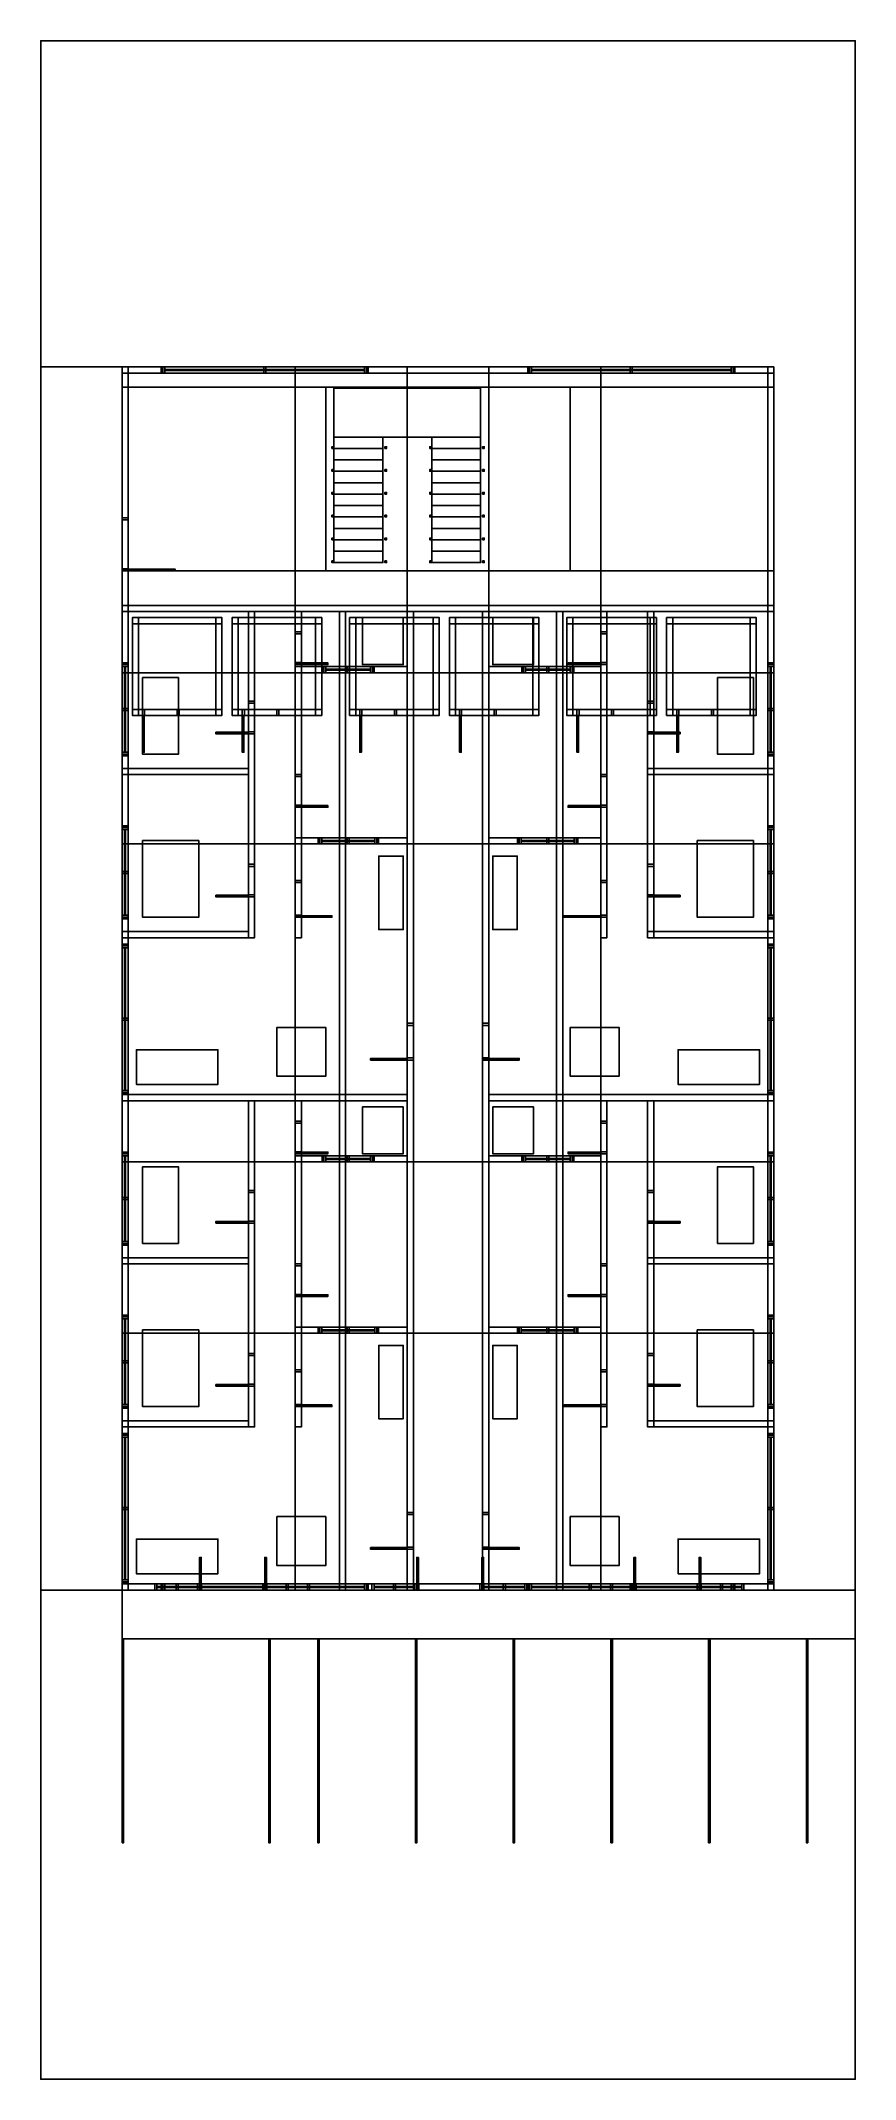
# Model space of a CAD drawing. Header units: metres. Extents: x 0 to 20, y 0 to 50.
import ezdxf

# ---------------------------------------------------------------- set-up
doc = ezdxf.new("R2010")
doc.units = ezdxf.units.M
doc.layers.add('MODELO_3D', color=7, linetype='Continuous')

msp = doc.modelspace()

# ---------------------------------------------------------------- linework, layer by layer
at = {"layer": 'MODELO_3D'}
for points in [[(0, 0, -0.25), (0, 0, -0.05), (0, 50, -0.05), (0, 50, -0.25)], [(0, 50, -0.25), (0, 50, -0.05), (20, 50, -0.05), (20, 50, -0.25)], [(0, 50, -0.25), (20, 50, -0.25), (20, 0, -0.25), (0, 0, -0.25)], [(20, 50, -0.05), (0, 50, -0.05), (0, 0, -0.05), (20, 0, -0.05)], [(20, 50, -0.25), (20, 50, -0.05), (20, 0, -0.05), (20, 0, -0.25)], [(0, 12, -0.05), (0, 12), (0, 42), (0, 42, -0.05)], [(0, 42, -0.05), (0, 42), (2, 42), (2, 42, -0.05)], [(0, 42, -0.05), (2, 42, -0.05), (2, 12, -0.05), (0, 12, -0.05)], [(2, 42), (0, 42), (0, 12), (2, 12)], [(2, 42, -0.05), (2, 42), (2, 12), (2, 12, -0.05)], [(2, 12, -0.15), (2, 12), (2, 42), (2, 42, -0.15)], [(2, 42, -0.15), (2, 42), (18, 42), (18, 42, -0.15)], [(2, 42, -0.15), (18, 42, -0.15), (18, 12, -0.15), (2, 12, -0.15)], [(18, 42), (2, 42), (2, 12), (18, 12)], [(2, 41.5, 4), (2, 41.5, 4.2), (2, 42, 4.2), (2, 42, 4)], [(2, 42, 4), (2, 42, 4.2), (18, 42, 4.2), (18, 42, 4)], [(2, 42, 4), (18, 42, 4), (18, 41.5, 4), (2, 41.5, 4)], [(18, 42, 4.2), (2, 42, 4.2), (2, 41.5, 4.2), (18, 41.5, 4.2)], [(2, 41.849998), (2, 41.849998, 4), (2, 42, 4), (2, 42)], [(2, 42), (2, 42, 4), (3, 42, 4), (3, 42)], [(2, 42), (3, 42), (3, 41.849998), (2, 41.849998)], [(3, 42, 4), (2, 42, 4), (2, 41.849998, 4), (3, 41.849998, 4)], [(2, 38.300003), (2, 38.300003, 4), (2, 42, 4), (2, 42)], [(2, 42), (2, 42, 4), (2.15, 42, 4), (2.15, 42)], [(2, 42), (2.15, 42), (2.15, 38.300003), (2, 38.300003)], [(2.15, 42, 4), (2, 42, 4), (2, 38.300003, 4), (2.15, 38.300003, 4)], [(2, 41.849998, 4.2), (2, 41.849998, 7.05), (2, 42, 7.05), (2, 42, 4.2)], [(2, 42, 4.2), (2, 42, 7.05), (3, 42, 7.05), (3, 42, 4.2)], [(2, 42, 4.2), (3, 42, 4.2), (3, 41.849998, 4.2), (2, 41.849998, 4.2)], [(3, 42, 7.05), (2, 42, 7.05), (2, 41.849998, 7.05), (3, 41.849998, 7.05)], [(2, 34.699997, 4.2), (2, 34.699997, 7.05), (2, 42, 7.05), (2, 42, 4.2)], [(2, 42, 4.2), (2, 42, 7.05), (2.15, 42, 7.05), (2.15, 42, 4.2)], [(2, 42, 4.2), (2.15, 42, 4.2), (2.15, 34.699997, 4.2), (2, 34.699997, 4.2)], [(2.15, 42, 7.05), (2, 42, 7.05), (2, 34.699997, 7.05), (2.15, 34.699997, 7.05)], [(2, 34.5, 7.05), (2, 34.5, 7.2), (2, 42, 7.2), (2, 42, 7.05)], [(2, 42, 7.05), (2, 42, 7.2), (6.25, 42, 7.2), (6.25, 42, 7.05)], [(2, 42, 7.05), (6.25, 42, 7.05), (6.25, 34.5, 7.05), (2, 34.5, 7.05)], [(6.25, 42, 7.2), (2, 42, 7.2), (2, 34.5, 7.2), (6.25, 34.5, 7.2)], [(2, 41.849998, 7.2), (2, 41.849998, 8.1), (2, 42, 8.1), (2, 42, 7.2)], [(2, 42, 7.2), (2, 42, 8.1), (18, 42, 8.1), (18, 42, 7.2)], [(2, 42, 7.2), (18, 42, 7.2), (18, 41.849998, 7.2), (2, 41.849998, 7.2)], [(18, 42, 8.1), (2, 42, 8.1), (2, 41.849998, 8.1), (18, 41.849998, 8.1)], [(2, 12, 7.2), (2, 12, 8.1), (2, 42, 8.1), (2, 42, 7.2)], [(2, 42, 7.2), (2, 42, 8.1), (2.15, 42, 8.1), (2.15, 42, 7.2)], [(2, 42, 7.2), (2.15, 42, 7.2), (2.15, 12, 7.2), (2, 12, 7.2)], [(2.15, 42, 8.1), (2, 42, 8.1), (2, 12, 8.1), (2.15, 12, 8.1)], [(2.15, 42), (2.15, 42, 4), (2.15, 38.300003, 4), (2.15, 38.300003)], [(2.15, 42, 4.2), (2.15, 42, 7.05), (2.15, 34.699997, 7.05), (2.15, 34.699997, 4.2)], [(2.15, 42, 7.2), (2.15, 42, 8.1), (2.15, 12, 8.1), (2.15, 12, 7.2)], [(2.96, 41.849998, 0.965), (2.96, 41.849998, 1), (2.96, 42, 1), (2.96, 42, 0.965)], [(2.96, 42, 0.965), (2.96, 42, 1), (8.04, 42, 1), (8.04, 42, 0.965)], [(2.96, 42, 0.965), (8.04, 42, 0.965), (8.04, 41.849998, 0.965), (2.96, 41.849998, 0.965)], [(8.04, 42, 1), (2.96, 42, 1), (2.96, 41.849998, 1), (8.04, 41.849998, 1)], [(2.96, 41.849998, 5.165), (2.96, 41.849998, 5.2), (2.96, 42, 5.2), (2.96, 42, 5.165)], [(2.96, 42, 5.165), (2.96, 42, 5.2), (8.04, 42, 5.2), (8.04, 42, 5.165)], [(2.96, 42, 5.165), (8.04, 42, 5.165), (8.04, 41.849998, 5.165), (2.96, 41.849998, 5.165)], [(8.04, 42, 5.2), (2.96, 42, 5.2), (2.96, 41.849998, 5.2), (8.04, 41.849998, 5.2)], [(3, 42), (3, 42, 4), (3, 41.849998, 4), (3, 41.849998)], [(3, 41.849998), (3, 41.849998, 1), (3, 42, 1), (3, 42)], [(3, 42), (3, 42, 1), (8, 42, 1), (8, 42)], [(3, 42), (8, 42), (8, 41.849998), (3, 41.849998)], [(8, 42, 1), (3, 42, 1), (3, 41.849998, 1), (8, 41.849998, 1)], [(3, 41.849998, 2.2), (3, 41.849998, 4), (3, 42, 4), (3, 42, 2.2)], [(3, 42, 2.2), (3, 42, 4), (8, 42, 4), (8, 42, 2.2)], [(3, 42, 2.2), (8, 42, 2.2), (8, 41.849998, 2.2), (3, 41.849998, 2.2)], [(8, 42, 4), (3, 42, 4), (3, 41.849998, 4), (8, 41.849998, 4)], [(3, 41.849998, 1), (3, 41.849998, 2.2), (3, 42, 2.2), (3, 42, 1)], [(3, 42, 1), (3, 42, 2.2), (3.05, 42, 2.2), (3.05, 42, 1)], [(3, 42, 1), (3.05, 42, 1), (3.05, 41.849998, 1), (3, 41.849998, 1)], [(3.05, 42, 2.2), (3, 42, 2.2), (3, 41.849998, 2.2), (3.05, 41.849998, 2.2)], [(3, 41.849998, 1), (3, 41.849998, 1.05), (3, 42, 1.05), (3, 42, 1)], [(3, 42, 1), (3, 42, 1.05), (8, 42, 1.05), (8, 42, 1)], [(3, 42, 1), (8, 42, 1), (8, 41.849998, 1), (3, 41.849998, 1)], [(8, 42, 1.05), (3, 42, 1.05), (3, 41.849998, 1.05), (8, 41.849998, 1.05)], [(3, 41.849998, 2.15), (3, 41.849998, 2.2), (3, 42, 2.2), (3, 42, 2.15)], [(3, 42, 2.15), (3, 42, 2.2), (8, 42, 2.2), (8, 42, 2.15)], [(3, 42, 2.15), (8, 42, 2.15), (8, 41.849998, 2.15), (3, 41.849998, 2.15)], [(8, 42, 2.2), (3, 42, 2.2), (3, 41.849998, 2.2), (8, 41.849998, 2.2)], [(3, 42, 4.2), (3, 42, 7.05), (3, 41.849998, 7.05), (3, 41.849998, 4.2)], [(3, 41.849998, 4.2), (3, 41.849998, 5.2), (3, 42, 5.2), (3, 42, 4.2)], [(3, 42, 4.2), (3, 42, 5.2), (8, 42, 5.2), (8, 42, 4.2)], [(3, 42, 4.2), (8, 42, 4.2), (8, 41.849998, 4.2), (3, 41.849998, 4.2)], [(8, 42, 5.2), (3, 42, 5.2), (3, 41.849998, 5.2), (8, 41.849998, 5.2)], [(3, 41.849998, 6.4), (3, 41.849998, 7.05), (3, 42, 7.05), (3, 42, 6.4)], [(3, 42, 6.4), (3, 42, 7.05), (8, 42, 7.05), (8, 42, 6.4)], [(3, 42, 6.4), (8, 42, 6.4), (8, 41.849998, 6.4), (3, 41.849998, 6.4)], [(8, 42, 7.05), (3, 42, 7.05), (3, 41.849998, 7.05), (8, 41.849998, 7.05)], [(3, 41.849998, 5.2), (3, 41.849998, 6.4), (3, 42, 6.4), (3, 42, 5.2)], [(3, 42, 5.2), (3, 42, 6.4), (3.05, 42, 6.4), (3.05, 42, 5.2)], [(3, 42, 5.2), (3.05, 42, 5.2), (3.05, 41.849998, 5.2), (3, 41.849998, 5.2)], [(3.05, 42, 6.4), (3, 42, 6.4), (3, 41.849998, 6.4), (3.05, 41.849998, 6.4)], [(3, 41.849998, 5.2), (3, 41.849998, 5.25), (3, 42, 5.25), (3, 42, 5.2)], [(3, 42, 5.2), (3, 42, 5.25), (8, 42, 5.25), (8, 42, 5.2)], [(3, 42, 5.2), (8, 42, 5.2), (8, 41.849998, 5.2), (3, 41.849998, 5.2)], [(8, 42, 5.25), (3, 42, 5.25), (3, 41.849998, 5.25), (8, 41.849998, 5.25)], [(3, 41.849998, 6.35), (3, 41.849998, 6.4), (3, 42, 6.4), (3, 42, 6.35)], [(3, 42, 6.35), (3, 42, 6.4), (8, 42, 6.4), (8, 42, 6.35)], [(3, 42, 6.35), (8, 42, 6.35), (8, 41.849998, 6.35), (3, 41.849998, 6.35)], [(8, 42, 6.4), (3, 42, 6.4), (3, 41.849998, 6.4), (8, 41.849998, 6.4)], [(3.05, 42, 1), (3.05, 42, 2.2), (3.05, 41.849998, 2.2), (3.05, 41.849998, 1)], [(3.05, 42, 5.2), (3.05, 42, 6.4), (3.05, 41.849998, 6.4), (3.05, 41.849998, 5.2)], [(5.475, 41.849998, 1), (5.475, 41.849998, 2.2), (5.475, 42, 2.2), (5.475, 42, 1)], [(5.475, 42, 1), (5.475, 42, 2.2), (5.525, 42, 2.2), (5.525, 42, 1)], [(5.475, 42, 1), (5.525, 42, 1), (5.525, 41.849998, 1), (5.475, 41.849998, 1)], [(5.525, 42, 2.2), (5.475, 42, 2.2), (5.475, 41.849998, 2.2), (5.525, 41.849998, 2.2)], [(5.475, 41.849998, 5.2), (5.475, 41.849998, 6.4), (5.475, 42, 6.4), (5.475, 42, 5.2)], [(5.475, 42, 5.2), (5.475, 42, 6.4), (5.525, 42, 6.4), (5.525, 42, 5.2)], [(5.475, 42, 5.2), (5.525, 42, 5.2), (5.525, 41.849998, 5.2), (5.475, 41.849998, 5.2)], [(5.525, 42, 6.4), (5.475, 42, 6.4), (5.475, 41.849998, 6.4), (5.525, 41.849998, 6.4)], [(5.525, 42, 1), (5.525, 42, 2.2), (5.525, 41.849998, 2.2), (5.525, 41.849998, 1)], [(5.525, 42, 5.2), (5.525, 42, 6.4), (5.525, 41.849998, 6.4), (5.525, 41.849998, 5.2)], [(6.25, 42, 7.05), (6.25, 42, 7.2), (6.25, 34.5, 7.2), (6.25, 34.5, 7.05)], [(6.25, 34.5, 7.05), (6.25, 34.5, 7.2), (6.25, 42, 7.2), (6.25, 42, 7.05)], [(6.25, 42, 7.05), (6.25, 42, 7.2), (9, 42, 7.2), (9, 42, 7.05)], [(6.25, 42, 7.05), (9, 42, 7.05), (9, 34.5, 7.05), (6.25, 34.5, 7.05)], [(9, 42, 7.2), (6.25, 42, 7.2), (6.25, 34.5, 7.2), (9, 34.5, 7.2)], [(7.95, 41.849998, 1), (7.95, 41.849998, 2.2), (7.95, 42, 2.2), (7.95, 42, 1)], [(7.95, 42, 1), (7.95, 42, 2.2), (8, 42, 2.2), (8, 42, 1)], [(7.95, 42, 1), (8, 42, 1), (8, 41.849998, 1), (7.95, 41.849998, 1)], [(8, 42, 2.2), (7.95, 42, 2.2), (7.95, 41.849998, 2.2), (8, 41.849998, 2.2)], [(7.95, 41.849998, 5.2), (7.95, 41.849998, 6.4), (7.95, 42, 6.4), (7.95, 42, 5.2)], [(7.95, 42, 5.2), (7.95, 42, 6.4), (8, 42, 6.4), (8, 42, 5.2)], [(7.95, 42, 5.2), (8, 42, 5.2), (8, 41.849998, 5.2), (7.95, 41.849998, 5.2)], [(8, 42, 6.4), (7.95, 42, 6.4), (7.95, 41.849998, 6.4), (8, 41.849998, 6.4)], [(8, 42), (8, 42, 1), (8, 41.849998, 1), (8, 41.849998)], [(8, 42, 2.2), (8, 42, 4), (8, 41.849998, 4), (8, 41.849998, 2.2)], [(8, 42, 1), (8, 42, 2.2), (8, 41.849998, 2.2), (8, 41.849998, 1)], [(8, 42, 1), (8, 42, 1.05), (8, 41.849998, 1.05), (8, 41.849998, 1)], [(8, 42, 2.15), (8, 42, 2.2), (8, 41.849998, 2.2), (8, 41.849998, 2.15)], [(8, 41.849998), (8, 41.849998, 4), (8, 42, 4), (8, 42)], [(8, 42), (8, 42, 4), (12, 42, 4), (12, 42)], [(8, 42), (12, 42), (12, 41.849998), (8, 41.849998)], [(12, 42, 4), (8, 42, 4), (8, 41.849998, 4), (12, 41.849998, 4)], [(8, 42, 4.2), (8, 42, 5.2), (8, 41.849998, 5.2), (8, 41.849998, 4.2)], [(8, 42, 6.4), (8, 42, 7.05), (8, 41.849998, 7.05), (8, 41.849998, 6.4)], [(8, 42, 5.2), (8, 42, 6.4), (8, 41.849998, 6.4), (8, 41.849998, 5.2)], [(8, 42, 5.2), (8, 42, 5.25), (8, 41.849998, 5.25), (8, 41.849998, 5.2)], [(8, 42, 6.35), (8, 42, 6.4), (8, 41.849998, 6.4), (8, 41.849998, 6.35)], [(8, 41.849998, 4.2), (8, 41.849998, 7.05), (8, 42, 7.05), (8, 42, 4.2)], [(8, 42, 4.2), (8, 42, 7.05), (12, 42, 7.05), (12, 42, 4.2)], [(8, 42, 4.2), (12, 42, 4.2), (12, 41.849998, 4.2), (8, 41.849998, 4.2)], [(12, 42, 7.05), (8, 42, 7.05), (8, 41.849998, 7.05), (12, 41.849998, 7.05)], [(8.04, 42, 0.965), (8.04, 42, 1), (8.04, 41.849998, 1), (8.04, 41.849998, 0.965)], [(8.04, 42, 5.165), (8.04, 42, 5.2), (8.04, 41.849998, 5.2), (8.04, 41.849998, 5.165)], [(9, 42, 7.05), (9, 42, 7.2), (9, 34.5, 7.2), (9, 34.5, 7.05)], [(9, 34.5, 7.05), (9, 34.5, 7.2), (9, 42, 7.2), (9, 42, 7.05)], [(9, 42, 7.05), (9, 42, 7.2), (11, 42, 7.2), (11, 42, 7.05)], [(9, 42, 7.05), (11, 42, 7.05), (11, 34.5, 7.05), (9, 34.5, 7.05)], [(11, 42, 7.2), (9, 42, 7.2), (9, 34.5, 7.2), (11, 34.5, 7.2)], [(11, 42, 7.05), (11, 42, 7.2), (11, 34.5, 7.2), (11, 34.5, 7.05)], [(11, 34.5, 7.05), (11, 34.5, 7.2), (11, 42, 7.2), (11, 42, 7.05)], [(11, 42, 7.05), (11, 42, 7.2), (13.75, 42, 7.2), (13.75, 42, 7.05)], [(11, 42, 7.05), (13.75, 42, 7.05), (13.75, 34.5, 7.05), (11, 34.5, 7.05)], [(13.75, 42, 7.2), (11, 42, 7.2), (11, 34.5, 7.2), (13.75, 34.5, 7.2)], [(11.96, 41.849998, 0.965), (11.96, 41.849998, 1), (11.96, 42, 1), (11.96, 42, 0.965)], [(11.96, 42, 0.965), (11.96, 42, 1), (17.040001, 42, 1), (17.040001, 42, 0.965)], [(11.96, 42, 0.965), (17.040001, 42, 0.965), (17.040001, 41.849998, 0.965), (11.96, 41.849998, 0.965)], [(17.040001, 42, 1), (11.96, 42, 1), (11.96, 41.849998, 1), (17.040001, 41.849998, 1)], [(11.96, 41.849998, 5.165), (11.96, 41.849998, 5.2), (11.96, 42, 5.2), (11.96, 42, 5.165)], [(11.96, 42, 5.165), (11.96, 42, 5.2), (17.040001, 42, 5.2), (17.040001, 42, 5.165)], [(11.96, 42, 5.165), (17.040001, 42, 5.165), (17.040001, 41.849998, 5.165), (11.96, 41.849998, 5.165)], [(17.040001, 42, 5.2), (11.96, 42, 5.2), (11.96, 41.849998, 5.2), (17.040001, 41.849998, 5.2)], [(12, 42), (12, 42, 4), (12, 41.849998, 4), (12, 41.849998)], [(12, 41.849998), (12, 41.849998, 1), (12, 42, 1), (12, 42)], [(12, 42), (12, 42, 1), (17, 42, 1), (17, 42)], [(12, 42), (17, 42), (17, 41.849998), (12, 41.849998)], [(17, 42, 1), (12, 42, 1), (12, 41.849998, 1), (17, 41.849998, 1)], [(12, 41.849998, 2.2), (12, 41.849998, 4), (12, 42, 4), (12, 42, 2.2)], [(12, 42, 2.2), (12, 42, 4), (17, 42, 4), (17, 42, 2.2)], [(12, 42, 2.2), (17, 42, 2.2), (17, 41.849998, 2.2), (12, 41.849998, 2.2)], [(17, 42, 4), (12, 42, 4), (12, 41.849998, 4), (17, 41.849998, 4)], [(12, 41.849998, 1), (12, 41.849998, 2.2), (12, 42, 2.2), (12, 42, 1)], [(12, 42, 1), (12, 42, 2.2), (12.049999, 42, 2.2), (12.049999, 42, 1)], [(12, 42, 1), (12.049999, 42, 1), (12.049999, 41.849998, 1), (12, 41.849998, 1)], [(12.049999, 42, 2.2), (12, 42, 2.2), (12, 41.849998, 2.2), (12.049999, 41.849998, 2.2)], [(12, 41.849998, 1), (12, 41.849998, 1.05), (12, 42, 1.05), (12, 42, 1)], [(12, 42, 1), (12, 42, 1.05), (17, 42, 1.05), (17, 42, 1)], [(12, 42, 1), (17, 42, 1), (17, 41.849998, 1), (12, 41.849998, 1)], [(17, 42, 1.05), (12, 42, 1.05), (12, 41.849998, 1.05), (17, 41.849998, 1.05)], [(12, 41.849998, 2.15), (12, 41.849998, 2.2), (12, 42, 2.2), (12, 42, 2.15)], [(12, 42, 2.15), (12, 42, 2.2), (17, 42, 2.2), (17, 42, 2.15)], [(12, 42, 2.15), (17, 42, 2.15), (17, 41.849998, 2.15), (12, 41.849998, 2.15)], [(17, 42, 2.2), (12, 42, 2.2), (12, 41.849998, 2.2), (17, 41.849998, 2.2)], [(12, 42, 4.2), (12, 42, 7.05), (12, 41.849998, 7.05), (12, 41.849998, 4.2)], [(12, 41.849998, 4.2), (12, 41.849998, 5.2), (12, 42, 5.2), (12, 42, 4.2)], [(12, 42, 4.2), (12, 42, 5.2), (17, 42, 5.2), (17, 42, 4.2)], [(12, 42, 4.2), (17, 42, 4.2), (17, 41.849998, 4.2), (12, 41.849998, 4.2)], [(17, 42, 5.2), (12, 42, 5.2), (12, 41.849998, 5.2), (17, 41.849998, 5.2)], [(12, 41.849998, 6.4), (12, 41.849998, 7.05), (12, 42, 7.05), (12, 42, 6.4)], [(12, 42, 6.4), (12, 42, 7.05), (17, 42, 7.05), (17, 42, 6.4)], [(12, 42, 6.4), (17, 42, 6.4), (17, 41.849998, 6.4), (12, 41.849998, 6.4)], [(17, 42, 7.05), (12, 42, 7.05), (12, 41.849998, 7.05), (17, 41.849998, 7.05)], [(12, 41.849998, 5.2), (12, 41.849998, 6.4), (12, 42, 6.4), (12, 42, 5.2)], [(12, 42, 5.2), (12, 42, 6.4), (12.049999, 42, 6.4), (12.049999, 42, 5.2)], [(12, 42, 5.2), (12.049999, 42, 5.2), (12.049999, 41.849998, 5.2), (12, 41.849998, 5.2)], [(12.049999, 42, 6.4), (12, 42, 6.4), (12, 41.849998, 6.4), (12.049999, 41.849998, 6.4)], [(12, 41.849998, 5.2), (12, 41.849998, 5.25), (12, 42, 5.25), (12, 42, 5.2)], [(12, 42, 5.2), (12, 42, 5.25), (17, 42, 5.25), (17, 42, 5.2)], [(12, 42, 5.2), (17, 42, 5.2), (17, 41.849998, 5.2), (12, 41.849998, 5.2)], [(17, 42, 5.25), (12, 42, 5.25), (12, 41.849998, 5.25), (17, 41.849998, 5.25)], [(12, 41.849998, 6.35), (12, 41.849998, 6.4), (12, 42, 6.4), (12, 42, 6.35)], [(12, 42, 6.35), (12, 42, 6.4), (17, 42, 6.4), (17, 42, 6.35)], [(12, 42, 6.35), (17, 42, 6.35), (17, 41.849998, 6.35), (12, 41.849998, 6.35)], [(17, 42, 6.4), (12, 42, 6.4), (12, 41.849998, 6.4), (17, 41.849998, 6.4)], [(12.049999, 42, 1), (12.049999, 42, 2.2), (12.049999, 41.849998, 2.2), (12.049999, 41.849998, 1)], [(12.049999, 42, 5.2), (12.049999, 42, 6.4), (12.049999, 41.849998, 6.4), (12.049999, 41.849998, 5.2)], [(13.75, 42, 7.05), (13.75, 42, 7.2), (13.75, 34.5, 7.2), (13.75, 34.5, 7.05)], [(13.75, 34.5, 7.05), (13.75, 34.5, 7.2), (13.75, 42, 7.2), (13.75, 42, 7.05)], [(13.75, 42, 7.05), (13.75, 42, 7.2), (18, 42, 7.2), (18, 42, 7.05)], [(13.75, 42, 7.05), (18, 42, 7.05), (18, 34.5, 7.05), (13.75, 34.5, 7.05)], [(18, 42, 7.2), (13.75, 42, 7.2), (13.75, 34.5, 7.2), (18, 34.5, 7.2)], [(14.475, 41.849998, 1), (14.475, 41.849998, 2.2), (14.475, 42, 2.2), (14.475, 42, 1)], [(14.475, 42, 1), (14.475, 42, 2.2), (14.525, 42, 2.2), (14.525, 42, 1)], [(14.475, 42, 1), (14.525, 42, 1), (14.525, 41.849998, 1), (14.475, 41.849998, 1)], [(14.525, 42, 2.2), (14.475, 42, 2.2), (14.475, 41.849998, 2.2), (14.525, 41.849998, 2.2)], [(14.475, 41.849998, 5.2), (14.475, 41.849998, 6.4), (14.475, 42, 6.4), (14.475, 42, 5.2)], [(14.475, 42, 5.2), (14.475, 42, 6.4), (14.525, 42, 6.4), (14.525, 42, 5.2)], [(14.475, 42, 5.2), (14.525, 42, 5.2), (14.525, 41.849998, 5.2), (14.475, 41.849998, 5.2)], [(14.525, 42, 6.4), (14.475, 42, 6.4), (14.475, 41.849998, 6.4), (14.525, 41.849998, 6.4)], [(14.525, 42, 1), (14.525, 42, 2.2), (14.525, 41.849998, 2.2), (14.525, 41.849998, 1)], [(14.525, 42, 5.2), (14.525, 42, 6.4), (14.525, 41.849998, 6.4), (14.525, 41.849998, 5.2)], [(16.950001, 41.849998, 1), (16.950001, 41.849998, 2.2), (16.950001, 42, 2.2), (16.950001, 42, 1)], [(16.950001, 42, 1), (16.950001, 42, 2.2), (17, 42, 2.2), (17, 42, 1)], [(16.950001, 42, 1), (17, 42, 1), (17, 41.849998, 1), (16.950001, 41.849998, 1)], [(17, 42, 2.2), (16.950001, 42, 2.2), (16.950001, 41.849998, 2.2), (17, 41.849998, 2.2)], [(16.950001, 41.849998, 5.2), (16.950001, 41.849998, 6.4), (16.950001, 42, 6.4), (16.950001, 42, 5.2)], [(16.950001, 42, 5.2), (16.950001, 42, 6.4), (17, 42, 6.4), (17, 42, 5.2)], [(16.950001, 42, 5.2), (17, 42, 5.2), (17, 41.849998, 5.2), (16.950001, 41.849998, 5.2)], [(17, 42, 6.4), (16.950001, 42, 6.4), (16.950001, 41.849998, 6.4), (17, 41.849998, 6.4)], [(17, 42), (17, 42, 1), (17, 41.849998, 1), (17, 41.849998)], [(17, 42, 2.2), (17, 42, 4), (17, 41.849998, 4), (17, 41.849998, 2.2)], [(17, 42, 1), (17, 42, 2.2), (17, 41.849998, 2.2), (17, 41.849998, 1)], [(17, 42, 1), (17, 42, 1.05), (17, 41.849998, 1.05), (17, 41.849998, 1)], [(17, 42, 2.15), (17, 42, 2.2), (17, 41.849998, 2.2), (17, 41.849998, 2.15)], [(17, 41.849998), (17, 41.849998, 4), (17, 42, 4), (17, 42)], [(17, 42), (17, 42, 4), (18, 42, 4), (18, 42)], [(17, 42), (18, 42), (18, 41.849998), (17, 41.849998)], [(18, 42, 4), (17, 42, 4), (17, 41.849998, 4), (18, 41.849998, 4)], [(17, 42, 4.2), (17, 42, 5.2), (17, 41.849998, 5.2), (17, 41.849998, 4.2)], [(17, 42, 6.4), (17, 42, 7.05), (17, 41.849998, 7.05), (17, 41.849998, 6.4)], [(17, 42, 5.2), (17, 42, 6.4), (17, 41.849998, 6.4), (17, 41.849998, 5.2)], [(17, 42, 5.2), (17, 42, 5.25), (17, 41.849998, 5.25), (17, 41.849998, 5.2)], [(17, 42, 6.35), (17, 42, 6.4), (17, 41.849998, 6.4), (17, 41.849998, 6.35)], [(17, 41.849998, 4.2), (17, 41.849998, 7.05), (17, 42, 7.05), (17, 42, 4.2)], [(17, 42, 4.2), (17, 42, 7.05), (18, 42, 7.05), (18, 42, 4.2)], [(17, 42, 4.2), (18, 42, 4.2), (18, 41.849998, 4.2), (17, 41.849998, 4.2)], [(18, 42, 7.05), (17, 42, 7.05), (17, 41.849998, 7.05), (18, 41.849998, 7.05)], [(17.040001, 42, 0.965), (17.040001, 42, 1), (17.040001, 41.849998, 1), (17.040001, 41.849998, 0.965)], [(17.040001, 42, 5.165), (17.040001, 42, 5.2), (17.040001, 41.849998, 5.2), (17.040001, 41.849998, 5.165)], [(17.849998, 12), (17.849998, 12, 4), (17.849998, 42, 4), (17.849998, 42)], [(17.849998, 42), (17.849998, 42, 4), (18, 42, 4), (18, 42)], [(17.849998, 42), (18, 42), (18, 12), (17.849998, 12)], [(18, 42, 4), (17.849998, 42, 4), (17.849998, 12, 4), (18, 12, 4)], [(17.849998, 34.699997, 4.2), (17.849998, 34.699997, 7.05), (17.849998, 42, 7.05), (17.849998, 42, 4.2)], [(17.849998, 42, 4.2), (17.849998, 42, 7.05), (18, 42, 7.05), (18, 42, 4.2)], [(17.849998, 42, 4.2), (18, 42, 4.2), (18, 34.699997, 4.2), (17.849998, 34.699997, 4.2)], [(18, 42, 7.05), (17.849998, 42, 7.05), (17.849998, 34.699997, 7.05), (18, 34.699997, 7.05)], [(17.849998, 12, 7.2), (17.849998, 12, 8.1), (17.849998, 42, 8.1), (17.849998, 42, 7.2)], [(17.849998, 42, 7.2), (17.849998, 42, 8.1), (18, 42, 8.1), (18, 42, 7.2)], [(17.849998, 42, 7.2), (18, 42, 7.2), (18, 12, 7.2), (17.849998, 12, 7.2)], [(18, 42, 8.1), (17.849998, 42, 8.1), (17.849998, 12, 8.1), (18, 12, 8.1)], [(18, 42, -0.15), (18, 42), (18, 12), (18, 12, -0.15)], [(18, 42, 4), (18, 42, 4.2), (18, 41.5, 4.2), (18, 41.5, 4)], [(18, 42), (18, 42, 4), (18, 41.849998, 4), (18, 41.849998)], [(18, 42), (18, 42, 4), (18, 12, 4), (18, 12)], [(18, 42, 4.2), (18, 42, 7.05), (18, 41.849998, 7.05), (18, 41.849998, 4.2)], [(18, 42, 4.2), (18, 42, 7.05), (18, 34.699997, 7.05), (18, 34.699997, 4.2)], [(18, 42, 7.05), (18, 42, 7.2), (18, 34.5, 7.2), (18, 34.5, 7.05)], [(18, 42, 7.2), (18, 42, 8.1), (18, 41.849998, 8.1), (18, 41.849998, 7.2)], [(18, 42, 7.2), (18, 42, 8.1), (18, 12, 8.1), (18, 12, 7.2)], [(3, 41.849998), (3, 41.849998, 4), (2, 41.849998, 4), (2, 41.849998)], [(3, 41.849998, 4.2), (3, 41.849998, 7.05), (2, 41.849998, 7.05), (2, 41.849998, 4.2)], [(18, 41.849998, 7.2), (18, 41.849998, 8.1), (2, 41.849998, 8.1), (2, 41.849998, 7.2)], [(18, 41.5, 4), (18, 41.5, 4.2), (2, 41.5, 4.2), (2, 41.5, 4)], [(2, 37, 4), (2, 37, 4.2), (2, 41.5, 4.2), (2, 41.5, 4)], [(2, 41.5, 4), (2, 41.5, 4.2), (7, 41.5, 4.2), (7, 41.5, 4)], [(2, 41.5, 4), (7, 41.5, 4), (7, 37, 4), (2, 37, 4)], [(7, 41.5, 4.2), (2, 41.5, 4.2), (2, 37, 4.2), (7, 37, 4.2)], [(8.04, 41.849998, 0.965), (8.04, 41.849998, 1), (2.96, 41.849998, 1), (2.96, 41.849998, 0.965)], [(8.04, 41.849998, 5.165), (8.04, 41.849998, 5.2), (2.96, 41.849998, 5.2), (2.96, 41.849998, 5.165)], [(8, 41.849998), (8, 41.849998, 1), (3, 41.849998, 1), (3, 41.849998)], [(8, 41.849998, 2.2), (8, 41.849998, 4), (3, 41.849998, 4), (3, 41.849998, 2.2)], [(3.05, 41.849998, 1), (3.05, 41.849998, 2.2), (3, 41.849998, 2.2), (3, 41.849998, 1)], [(8, 41.849998, 1), (8, 41.849998, 1.05), (3, 41.849998, 1.05), (3, 41.849998, 1)], [(8, 41.849998, 2.15), (8, 41.849998, 2.2), (3, 41.849998, 2.2), (3, 41.849998, 2.15)], [(8, 41.849998, 4.2), (8, 41.849998, 5.2), (3, 41.849998, 5.2), (3, 41.849998, 4.2)], [(8, 41.849998, 6.4), (8, 41.849998, 7.05), (3, 41.849998, 7.05), (3, 41.849998, 6.4)], [(3.05, 41.849998, 5.2), (3.05, 41.849998, 6.4), (3, 41.849998, 6.4), (3, 41.849998, 5.2)], [(8, 41.849998, 5.2), (8, 41.849998, 5.25), (3, 41.849998, 5.25), (3, 41.849998, 5.2)], [(8, 41.849998, 6.35), (8, 41.849998, 6.4), (3, 41.849998, 6.4), (3, 41.849998, 6.35)], [(3.05, 41.91, 1.05), (3.05, 41.91, 2.15), (3.05, 41.935001, 2.15), (3.05, 41.935001, 1.05)], [(3.05, 41.935001, 1.05), (3.05, 41.935001, 2.15), (7.95, 41.935001, 2.15), (7.95, 41.935001, 1.05)], [(3.05, 41.935001, 1.05), (7.95, 41.935001, 1.05), (7.95, 41.91, 1.05), (3.05, 41.91, 1.05)], [(7.95, 41.935001, 2.15), (3.05, 41.935001, 2.15), (3.05, 41.91, 2.15), (7.95, 41.91, 2.15)], [(3.05, 41.91, 5.25), (3.05, 41.91, 6.35), (3.05, 41.935001, 6.35), (3.05, 41.935001, 5.25)], [(3.05, 41.935001, 5.25), (3.05, 41.935001, 6.35), (7.95, 41.935001, 6.35), (7.95, 41.935001, 5.25)], [(3.05, 41.935001, 5.25), (7.95, 41.935001, 5.25), (7.95, 41.91, 5.25), (3.05, 41.91, 5.25)], [(7.95, 41.935001, 6.35), (3.05, 41.935001, 6.35), (3.05, 41.91, 6.35), (7.95, 41.91, 6.35)], [(7.95, 41.91, 1.05), (7.95, 41.91, 2.15), (3.05, 41.91, 2.15), (3.05, 41.91, 1.05)], [(7.95, 41.91, 5.25), (7.95, 41.91, 6.35), (3.05, 41.91, 6.35), (3.05, 41.91, 5.25)], [(5.525, 41.849998, 1), (5.525, 41.849998, 2.2), (5.475, 41.849998, 2.2), (5.475, 41.849998, 1)], [(5.525, 41.849998, 5.2), (5.525, 41.849998, 6.4), (5.475, 41.849998, 6.4), (5.475, 41.849998, 5.2)], [(7, 41.5, 4), (7, 41.5, 4.2), (7, 37, 4.2), (7, 37, 4)], [(7.95, 41.935001, 1.05), (7.95, 41.935001, 2.15), (7.95, 41.91, 2.15), (7.95, 41.91, 1.05)], [(7.95, 41.935001, 5.25), (7.95, 41.935001, 6.35), (7.95, 41.91, 6.35), (7.95, 41.91, 5.25)], [(8, 41.849998, 1), (8, 41.849998, 2.2), (7.95, 41.849998, 2.2), (7.95, 41.849998, 1)], [(8, 41.849998, 5.2), (8, 41.849998, 6.4), (7.95, 41.849998, 6.4), (7.95, 41.849998, 5.2)], [(12, 41.849998), (12, 41.849998, 4), (8, 41.849998, 4), (8, 41.849998)], [(12, 41.849998, 4.2), (12, 41.849998, 7.05), (8, 41.849998, 7.05), (8, 41.849998, 4.2)], [(17.040001, 41.849998, 0.965), (17.040001, 41.849998, 1), (11.96, 41.849998, 1), (11.96, 41.849998, 0.965)], [(17.040001, 41.849998, 5.165), (17.040001, 41.849998, 5.2), (11.96, 41.849998, 5.2), (11.96, 41.849998, 5.165)], [(17, 41.849998), (17, 41.849998, 1), (12, 41.849998, 1), (12, 41.849998)], [(17, 41.849998, 2.2), (17, 41.849998, 4), (12, 41.849998, 4), (12, 41.849998, 2.2)], [(12.049999, 41.849998, 1), (12.049999, 41.849998, 2.2), (12, 41.849998, 2.2), (12, 41.849998, 1)], [(17, 41.849998, 1), (17, 41.849998, 1.05), (12, 41.849998, 1.05), (12, 41.849998, 1)], [(17, 41.849998, 2.15), (17, 41.849998, 2.2), (12, 41.849998, 2.2), (12, 41.849998, 2.15)], [(17, 41.849998, 4.2), (17, 41.849998, 5.2), (12, 41.849998, 5.2), (12, 41.849998, 4.2)], [(17, 41.849998, 6.4), (17, 41.849998, 7.05), (12, 41.849998, 7.05), (12, 41.849998, 6.4)], [(12.049999, 41.849998, 5.2), (12.049999, 41.849998, 6.4), (12, 41.849998, 6.4), (12, 41.849998, 5.2)], [(17, 41.849998, 5.2), (17, 41.849998, 5.25), (12, 41.849998, 5.25), (12, 41.849998, 5.2)], [(17, 41.849998, 6.35), (17, 41.849998, 6.4), (12, 41.849998, 6.4), (12, 41.849998, 6.35)], [(12.05, 41.91, 1.05), (12.05, 41.91, 2.15), (12.05, 41.935001, 2.15), (12.05, 41.935001, 1.05)], [(12.05, 41.935001, 1.05), (12.05, 41.935001, 2.15), (16.950001, 41.935001, 2.15), (16.950001, 41.935001, 1.05)], [(12.05, 41.935001, 1.05), (16.950001, 41.935001, 1.05), (16.950001, 41.91, 1.05), (12.05, 41.91, 1.05)], [(16.950001, 41.935001, 2.15), (12.05, 41.935001, 2.15), (12.05, 41.91, 2.15), (16.950001, 41.91, 2.15)], [(12.05, 41.91, 5.25), (12.05, 41.91, 6.35), (12.05, 41.935001, 6.35), (12.05, 41.935001, 5.25)], [(12.05, 41.935001, 5.25), (12.05, 41.935001, 6.35), (16.950001, 41.935001, 6.35), (16.950001, 41.935001, 5.25)], [(12.05, 41.935001, 5.25), (16.950001, 41.935001, 5.25), (16.950001, 41.91, 5.25), (12.05, 41.91, 5.25)], [(16.950001, 41.935001, 6.35), (12.05, 41.935001, 6.35), (12.05, 41.91, 6.35), (16.950001, 41.91, 6.35)], [(16.950001, 41.91, 1.05), (16.950001, 41.91, 2.15), (12.05, 41.91, 2.15), (12.05, 41.91, 1.05)], [(16.950001, 41.91, 5.25), (16.950001, 41.91, 6.35), (12.05, 41.91, 6.35), (12.05, 41.91, 5.25)], [(13, 37, 4), (13, 37, 4.2), (13, 41.5, 4.2), (13, 41.5, 4)], [(13, 41.5, 4), (13, 41.5, 4.2), (18, 41.5, 4.2), (18, 41.5, 4)], [(13, 41.5, 4), (18, 41.5, 4), (18, 37, 4), (13, 37, 4)], [(18, 41.5, 4.2), (13, 41.5, 4.2), (13, 37, 4.2), (18, 37, 4.2)], [(14.525, 41.849998, 1), (14.525, 41.849998, 2.2), (14.475, 41.849998, 2.2), (14.475, 41.849998, 1)], [(14.525, 41.849998, 5.2), (14.525, 41.849998, 6.4), (14.475, 41.849998, 6.4), (14.475, 41.849998, 5.2)], [(16.950001, 41.935001, 1.05), (16.950001, 41.935001, 2.15), (16.950001, 41.91, 2.15), (16.950001, 41.91, 1.05)], [(16.950001, 41.935001, 5.25), (16.950001, 41.935001, 6.35), (16.950001, 41.91, 6.35), (16.950001, 41.91, 5.25)], [(17, 41.849998, 1), (17, 41.849998, 2.2), (16.950001, 41.849998, 2.2), (16.950001, 41.849998, 1)], [(17, 41.849998, 5.2), (17, 41.849998, 6.4), (16.950001, 41.849998, 6.4), (16.950001, 41.849998, 5.2)], [(18, 41.849998), (18, 41.849998, 4), (17, 41.849998, 4), (17, 41.849998)], [(18, 41.849998, 4.2), (18, 41.849998, 7.05), (17, 41.849998, 7.05), (17, 41.849998, 4.2)], [(18, 41.5, 4), (18, 41.5, 4.2), (18, 37, 4.2), (18, 37, 4)], [(7.2, 40.280003, 1.95), (7.2, 40.280003, 2.1), (7.2, 41.48, 2.1), (7.2, 41.48, 1.95)], [(7.2, 41.48, 1.95), (7.2, 41.48, 2.1), (10.8, 41.48, 2.1), (10.8, 41.48, 1.95)], [(7.2, 41.48, 1.95), (10.8, 41.48, 1.95), (10.8, 40.280003, 1.95), (7.2, 40.280003, 1.95)], [(10.8, 41.48, 2.1), (7.2, 41.48, 2.1), (7.2, 40.280003, 2.1), (10.8, 40.280003, 2.1)], [(10.8, 41.48, 1.95), (10.8, 41.48, 2.1), (10.8, 40.280003, 2.1), (10.8, 40.280003, 1.95)], [(7.15, 40, 1.925), (7.15, 40, 3.025), (7.15, 40.040001, 3.025), (7.15, 40.040001, 1.925)], [(7.15, 40.040001, 1.925), (7.15, 40.040001, 3.025), (7.19, 40.040001, 3.025), (7.19, 40.040001, 1.925)], [(7.15, 40.040001, 1.925), (7.19, 40.040001, 1.925), (7.19, 40, 1.925), (7.15, 40, 1.925)], [(7.19, 40.040001, 3.025), (7.15, 40.040001, 3.025), (7.15, 40, 3.025), (7.19, 40, 3.025)], [(7.19, 40, 1.925), (7.19, 40, 3.025), (7.15, 40, 3.025), (7.15, 40, 1.925)], [(7.19, 40.040001, 1.925), (7.19, 40.040001, 3.025), (7.19, 40, 3.025), (7.19, 40, 1.925)], [(10.8, 40.280003, 1.95), (10.8, 40.280003, 2.1), (7.2, 40.280003, 2.1), (7.2, 40.280003, 1.95)], [(7.2, 40), (7.2, 40, 1.925), (7.2, 40.279999, 1.925), (7.2, 40.279999)], [(7.2, 40.279999), (7.2, 40.279999, 1.925), (8.400001, 40.279999, 1.925), (8.400001, 40.279999)], [(7.2, 40.279999), (8.400001, 40.279999), (8.400001, 40), (7.2, 40)], [(8.400001, 40.279999, 1.925), (7.2, 40.279999, 1.925), (7.2, 40, 1.925), (8.400001, 40, 1.925)], [(7.2, 39.720001), (7.2, 39.720001, 1.75), (7.2, 40, 1.75), (7.2, 40)], [(7.2, 40), (7.2, 40, 1.75), (8.400001, 40, 1.75), (8.400001, 40)], [(7.2, 40), (8.400001, 40), (8.400001, 39.720001), (7.2, 39.720001)], [(8.400001, 40, 1.75), (7.2, 40, 1.75), (7.2, 39.720001, 1.75), (8.400001, 39.720001, 1.75)], [(8.400001, 40), (8.400001, 40, 1.925), (7.2, 40, 1.925), (7.2, 40)], [(8.400001, 40.279999), (8.400001, 40.279999, 1.925), (8.400001, 40, 1.925), (8.400001, 40)], [(8.400001, 40), (8.400001, 40, 1.75), (8.400001, 39.720001, 1.75), (8.400001, 39.720001)], [(8.45, 40, 1.925), (8.45, 40, 3.025), (8.45, 40.040001, 3.025), (8.45, 40.040001, 1.925)], [(8.45, 40.040001, 1.925), (8.45, 40.040001, 3.025), (8.490001, 40.040001, 3.025), (8.490001, 40.040001, 1.925)], [(8.45, 40.040001, 1.925), (8.490001, 40.040001, 1.925), (8.490001, 40, 1.925), (8.45, 40, 1.925)], [(8.490001, 40.040001, 3.025), (8.45, 40.040001, 3.025), (8.45, 40, 3.025), (8.490001, 40, 3.025)], [(8.490001, 40, 1.925), (8.490001, 40, 3.025), (8.45, 40, 3.025), (8.45, 40, 1.925)], [(8.490001, 40.040001, 1.925), (8.490001, 40.040001, 3.025), (8.490001, 40, 3.025), (8.490001, 40, 1.925)], [(9.549999, 40, 2.275), (9.549999, 40, 3.375), (9.549999, 40.040001, 3.375), (9.549999, 40.040001, 2.275)], [(9.549999, 40.040001, 2.275), (9.549999, 40.040001, 3.375), (9.59, 40.040001, 3.375), (9.59, 40.040001, 2.275)], [(9.549999, 40.040001, 2.275), (9.59, 40.040001, 2.275), (9.59, 40, 2.275), (9.549999, 40, 2.275)], [(9.59, 40.040001, 3.375), (9.549999, 40.040001, 3.375), (9.549999, 40, 3.375), (9.59, 40, 3.375)], [(9.59, 40, 2.275), (9.59, 40, 3.375), (9.549999, 40, 3.375), (9.549999, 40, 2.275)], [(9.59, 40.040001, 2.275), (9.59, 40.040001, 3.375), (9.59, 40, 3.375), (9.59, 40, 2.275)], [(9.599999, 40, 2.1), (9.599999, 40, 2.275), (9.599999, 40.279999, 2.275), (9.599999, 40.279999, 2.1)], [(9.599999, 40.279999, 2.1), (9.599999, 40.279999, 2.275), (10.8, 40.279999, 2.275), (10.8, 40.279999, 2.1)], [(9.599999, 40.279999, 2.1), (10.8, 40.279999, 2.1), (10.8, 40, 2.1), (9.599999, 40, 2.1)], [(10.8, 40.279999, 2.275), (9.599999, 40.279999, 2.275), (9.599999, 40, 2.275), (10.8, 40, 2.275)], [(10.8, 40, 2.1), (10.8, 40, 2.275), (9.599999, 40, 2.275), (9.599999, 40, 2.1)], [(9.599999, 39.720001, 2.1), (9.599999, 39.720001, 2.45), (9.599999, 40, 2.45), (9.599999, 40, 2.1)], [(9.599999, 40, 2.1), (9.599999, 40, 2.45), (10.8, 40, 2.45), (10.8, 40, 2.1)], [(9.599999, 40, 2.1), (10.8, 40, 2.1), (10.8, 39.720001, 2.1), (9.599999, 39.720001, 2.1)], [(10.8, 40, 2.45), (9.599999, 40, 2.45), (9.599999, 39.720001, 2.45), (10.8, 39.720001, 2.45)], [(10.8, 40.279999, 2.1), (10.8, 40.279999, 2.275), (10.8, 40, 2.275), (10.8, 40, 2.1)], [(10.8, 40, 2.1), (10.8, 40, 2.45), (10.8, 39.720001, 2.45), (10.8, 39.720001, 2.1)], [(10.849999, 40, 2.275), (10.849999, 40, 3.375), (10.849999, 40.040001, 3.375), (10.849999, 40.040001, 2.275)], [(10.849999, 40.040001, 2.275), (10.849999, 40.040001, 3.375), (10.89, 40.040001, 3.375), (10.89, 40.040001, 2.275)], [(10.849999, 40.040001, 2.275), (10.89, 40.040001, 2.275), (10.89, 40, 2.275), (10.849999, 40, 2.275)], [(10.89, 40.040001, 3.375), (10.849999, 40.040001, 3.375), (10.849999, 40, 3.375), (10.89, 40, 3.375)], [(10.89, 40, 2.275), (10.89, 40, 3.375), (10.849999, 40, 3.375), (10.849999, 40, 2.275)], [(10.89, 40.040001, 2.275), (10.89, 40.040001, 3.375), (10.89, 40, 3.375), (10.89, 40, 2.275)], [(7.2, 39.440002), (7.2, 39.440002, 1.575), (7.2, 39.720001, 1.575), (7.2, 39.720001)], [(7.2, 39.720001), (7.2, 39.720001, 1.575), (8.400001, 39.720001, 1.575), (8.400001, 39.720001)], [(7.2, 39.720001), (8.400001, 39.720001), (8.400001, 39.440002), (7.2, 39.440002)], [(8.400001, 39.720001, 1.575), (7.2, 39.720001, 1.575), (7.2, 39.440002, 1.575), (8.400001, 39.440002, 1.575)], [(8.400001, 39.720001), (8.400001, 39.720001, 1.75), (7.2, 39.720001, 1.75), (7.2, 39.720001)], [(8.400001, 39.720001), (8.400001, 39.720001, 1.575), (8.400001, 39.440002, 1.575), (8.400001, 39.440002)], [(10.8, 39.720001, 2.1), (10.8, 39.720001, 2.45), (9.599999, 39.720001, 2.45), (9.599999, 39.720001, 2.1)], [(9.599999, 39.440002, 2.1), (9.599999, 39.440002, 2.625), (9.599999, 39.720001, 2.625), (9.599999, 39.720001, 2.1)], [(9.599999, 39.720001, 2.1), (9.599999, 39.720001, 2.625), (10.8, 39.720001, 2.625), (10.8, 39.720001, 2.1)], [(9.599999, 39.720001, 2.1), (10.8, 39.720001, 2.1), (10.8, 39.440002, 2.1), (9.599999, 39.440002, 2.1)], [(10.8, 39.720001, 2.625), (9.599999, 39.720001, 2.625), (9.599999, 39.440002, 2.625), (10.8, 39.440002, 2.625)], [(10.8, 39.720001, 2.1), (10.8, 39.720001, 2.625), (10.8, 39.440002, 2.625), (10.8, 39.440002, 2.1)], [(7.15, 39.439999, 1.575), (7.15, 39.439999, 2.675), (7.15, 39.48, 2.675), (7.15, 39.48, 1.575)], [(7.15, 39.48, 1.575), (7.15, 39.48, 2.675), (7.19, 39.48, 2.675), (7.19, 39.48, 1.575)], [(7.15, 39.48, 1.575), (7.19, 39.48, 1.575), (7.19, 39.439999, 1.575), (7.15, 39.439999, 1.575)], [(7.19, 39.48, 2.675), (7.15, 39.48, 2.675), (7.15, 39.439999, 2.675), (7.19, 39.439999, 2.675)], [(7.19, 39.439999, 1.575), (7.19, 39.439999, 2.675), (7.15, 39.439999, 2.675), (7.15, 39.439999, 1.575)], [(7.19, 39.48, 1.575), (7.19, 39.48, 2.675), (7.19, 39.439999, 2.675), (7.19, 39.439999, 1.575)], [(8.400001, 39.440002), (8.400001, 39.440002, 1.575), (7.2, 39.440002, 1.575), (7.2, 39.440002)], [(7.2, 39.16), (7.2, 39.16, 1.4), (7.2, 39.439999, 1.4), (7.2, 39.439999)], [(7.2, 39.439999), (7.2, 39.439999, 1.4), (8.400001, 39.439999, 1.4), (8.400001, 39.439999)], [(7.2, 39.439999), (8.400001, 39.439999), (8.400001, 39.16), (7.2, 39.16)], [(8.400001, 39.439999, 1.4), (7.2, 39.439999, 1.4), (7.2, 39.16, 1.4), (8.400001, 39.16, 1.4)], [(7.2, 38.880001), (7.2, 38.880001, 1.225), (7.2, 39.16, 1.225), (7.2, 39.16)], [(7.2, 39.16), (7.2, 39.16, 1.225), (8.400001, 39.16, 1.225), (8.400001, 39.16)], [(7.2, 39.16), (8.400001, 39.16), (8.400001, 38.880001), (7.2, 38.880001)], [(8.400001, 39.16, 1.225), (7.2, 39.16, 1.225), (7.2, 38.880001, 1.225), (8.400001, 38.880001, 1.225)], [(8.400001, 39.16), (8.400001, 39.16, 1.4), (7.2, 39.16, 1.4), (7.2, 39.16)], [(8.400001, 39.439999), (8.400001, 39.439999, 1.4), (8.400001, 39.16, 1.4), (8.400001, 39.16)], [(8.400001, 39.16), (8.400001, 39.16, 1.225), (8.400001, 38.880001, 1.225), (8.400001, 38.880001)], [(8.45, 39.439999, 1.575), (8.45, 39.439999, 2.675), (8.45, 39.48, 2.675), (8.45, 39.48, 1.575)], [(8.45, 39.48, 1.575), (8.45, 39.48, 2.675), (8.490001, 39.48, 2.675), (8.490001, 39.48, 1.575)], [(8.45, 39.48, 1.575), (8.490001, 39.48, 1.575), (8.490001, 39.439999, 1.575), (8.45, 39.439999, 1.575)], [(8.490001, 39.48, 2.675), (8.45, 39.48, 2.675), (8.45, 39.439999, 2.675), (8.490001, 39.439999, 2.675)], [(8.490001, 39.439999, 1.575), (8.490001, 39.439999, 2.675), (8.45, 39.439999, 2.675), (8.45, 39.439999, 1.575)], [(8.490001, 39.48, 1.575), (8.490001, 39.48, 2.675), (8.490001, 39.439999, 2.675), (8.490001, 39.439999, 1.575)], [(9.549999, 39.439999, 2.625), (9.549999, 39.439999, 3.725), (9.549999, 39.48, 3.725), (9.549999, 39.48, 2.625)], [(9.549999, 39.48, 2.625), (9.549999, 39.48, 3.725), (9.59, 39.48, 3.725), (9.59, 39.48, 2.625)], [(9.549999, 39.48, 2.625), (9.59, 39.48, 2.625), (9.59, 39.439999, 2.625), (9.549999, 39.439999, 2.625)], [(9.59, 39.48, 3.725), (9.549999, 39.48, 3.725), (9.549999, 39.439999, 3.725), (9.59, 39.439999, 3.725)], [(9.59, 39.439999, 2.625), (9.59, 39.439999, 3.725), (9.549999, 39.439999, 3.725), (9.549999, 39.439999, 2.625)], [(9.59, 39.48, 2.625), (9.59, 39.48, 3.725), (9.59, 39.439999, 3.725), (9.59, 39.439999, 2.625)], [(10.8, 39.440002, 2.1), (10.8, 39.440002, 2.625), (9.599999, 39.440002, 2.625), (9.599999, 39.440002, 2.1)], [(9.599999, 39.16, 2.1), (9.599999, 39.16, 2.8), (9.599999, 39.439999, 2.8), (9.599999, 39.439999, 2.1)], [(9.599999, 39.439999, 2.1), (9.599999, 39.439999, 2.8), (10.8, 39.439999, 2.8), (10.8, 39.439999, 2.1)], [(9.599999, 39.439999, 2.1), (10.8, 39.439999, 2.1), (10.8, 39.16, 2.1), (9.599999, 39.16, 2.1)], [(10.8, 39.439999, 2.8), (9.599999, 39.439999, 2.8), (9.599999, 39.16, 2.8), (10.8, 39.16, 2.8)], [(10.8, 39.16, 2.1), (10.8, 39.16, 2.8), (9.599999, 39.16, 2.8), (9.599999, 39.16, 2.1)], [(9.599999, 38.880001, 2.1), (9.599999, 38.880001, 2.975), (9.599999, 39.16, 2.975), (9.599999, 39.16, 2.1)], [(9.599999, 39.16, 2.1), (9.599999, 39.16, 2.975), (10.8, 39.16, 2.975), (10.8, 39.16, 2.1)], [(9.599999, 39.16, 2.1), (10.8, 39.16, 2.1), (10.8, 38.880001, 2.1), (9.599999, 38.880001, 2.1)], [(10.8, 39.16, 2.975), (9.599999, 39.16, 2.975), (9.599999, 38.880001, 2.975), (10.8, 38.880001, 2.975)], [(10.8, 39.439999, 2.1), (10.8, 39.439999, 2.8), (10.8, 39.16, 2.8), (10.8, 39.16, 2.1)], [(10.8, 39.16, 2.1), (10.8, 39.16, 2.975), (10.8, 38.880001, 2.975), (10.8, 38.880001, 2.1)], [(10.849999, 39.439999, 2.625), (10.849999, 39.439999, 3.725), (10.849999, 39.48, 3.725), (10.849999, 39.48, 2.625)], [(10.849999, 39.48, 2.625), (10.849999, 39.48, 3.725), (10.89, 39.48, 3.725), (10.89, 39.48, 2.625)], [(10.849999, 39.48, 2.625), (10.89, 39.48, 2.625), (10.89, 39.439999, 2.625), (10.849999, 39.439999, 2.625)], [(10.89, 39.48, 3.725), (10.849999, 39.48, 3.725), (10.849999, 39.439999, 3.725), (10.89, 39.439999, 3.725)], [(10.89, 39.439999, 2.625), (10.89, 39.439999, 3.725), (10.849999, 39.439999, 3.725), (10.849999, 39.439999, 2.625)], [(10.89, 39.48, 2.625), (10.89, 39.48, 3.725), (10.89, 39.439999, 3.725), (10.89, 39.439999, 2.625)], [(7.15, 38.880001, 1.225), (7.15, 38.880001, 2.325), (7.15, 38.920002, 2.325), (7.15, 38.920002, 1.225)], [(7.15, 38.920002, 1.225), (7.15, 38.920002, 2.325), (7.19, 38.920002, 2.325), (7.19, 38.920002, 1.225)], [(7.15, 38.920002, 1.225), (7.19, 38.920002, 1.225), (7.19, 38.880001, 1.225), (7.15, 38.880001, 1.225)], [(7.19, 38.920002, 2.325), (7.15, 38.920002, 2.325), (7.15, 38.880001, 2.325), (7.19, 38.880001, 2.325)], [(7.19, 38.880001, 1.225), (7.19, 38.880001, 2.325), (7.15, 38.880001, 2.325), (7.15, 38.880001, 1.225)], [(7.19, 38.920002, 1.225), (7.19, 38.920002, 2.325), (7.19, 38.880001, 2.325), (7.19, 38.880001, 1.225)], [(7.2, 38.600002), (7.2, 38.600002, 1.05), (7.2, 38.880001, 1.05), (7.2, 38.880001)], [(7.2, 38.880001), (7.2, 38.880001, 1.05), (8.400001, 38.880001, 1.05), (8.400001, 38.880001)], [(7.2, 38.880001), (8.400001, 38.880001), (8.400001, 38.600002), (7.2, 38.600002)], [(8.400001, 38.880001, 1.05), (7.2, 38.880001, 1.05), (7.2, 38.600002, 1.05), (8.400001, 38.600002, 1.05)], [(8.400001, 38.880001), (8.400001, 38.880001, 1.225), (7.2, 38.880001, 1.225), (7.2, 38.880001)], [(8.400001, 38.600002), (8.400001, 38.600002, 1.05), (7.2, 38.600002, 1.05), (7.2, 38.600002)], [(7.2, 38.32), (7.2, 38.32, 0.875), (7.2, 38.599998, 0.875), (7.2, 38.599998)], [(7.2, 38.599998), (7.2, 38.599998, 0.875), (8.400001, 38.599998, 0.875), (8.400001, 38.599998)], [(7.2, 38.599998), (8.400001, 38.599998), (8.400001, 38.32), (7.2, 38.32)], [(8.400001, 38.599998, 0.875), (7.2, 38.599998, 0.875), (7.2, 38.32, 0.875), (8.400001, 38.32, 0.875)], [(8.400001, 38.880001), (8.400001, 38.880001, 1.05), (8.400001, 38.600002, 1.05), (8.400001, 38.600002)], [(8.400001, 38.599998), (8.400001, 38.599998, 0.875), (8.400001, 38.32, 0.875), (8.400001, 38.32)], [(8.45, 38.880001, 1.225), (8.45, 38.880001, 2.325), (8.45, 38.920002, 2.325), (8.45, 38.920002, 1.225)], [(8.45, 38.920002, 1.225), (8.45, 38.920002, 2.325), (8.490001, 38.920002, 2.325), (8.490001, 38.920002, 1.225)], [(8.45, 38.920002, 1.225), (8.490001, 38.920002, 1.225), (8.490001, 38.880001, 1.225), (8.45, 38.880001, 1.225)], [(8.490001, 38.920002, 2.325), (8.45, 38.920002, 2.325), (8.45, 38.880001, 2.325), (8.490001, 38.880001, 2.325)], [(8.490001, 38.880001, 1.225), (8.490001, 38.880001, 2.325), (8.45, 38.880001, 2.325), (8.45, 38.880001, 1.225)], [(8.490001, 38.920002, 1.225), (8.490001, 38.920002, 2.325), (8.490001, 38.880001, 2.325), (8.490001, 38.880001, 1.225)], [(9.549999, 38.880001, 2.975), (9.549999, 38.880001, 4.075), (9.549999, 38.920002, 4.075), (9.549999, 38.920002, 2.975)], [(9.549999, 38.920002, 2.975), (9.549999, 38.920002, 4.075), (9.59, 38.920002, 4.075), (9.59, 38.920002, 2.975)], [(9.549999, 38.920002, 2.975), (9.59, 38.920002, 2.975), (9.59, 38.880001, 2.975), (9.549999, 38.880001, 2.975)], [(9.59, 38.920002, 4.075), (9.549999, 38.920002, 4.075), (9.549999, 38.880001, 4.075), (9.59, 38.880001, 4.075)], [(9.59, 38.880001, 2.975), (9.59, 38.880001, 4.075), (9.549999, 38.880001, 4.075), (9.549999, 38.880001, 2.975)], [(9.59, 38.920002, 2.975), (9.59, 38.920002, 4.075), (9.59, 38.880001, 4.075), (9.59, 38.880001, 2.975)], [(10.8, 38.880001, 2.1), (10.8, 38.880001, 2.975), (9.599999, 38.880001, 2.975), (9.599999, 38.880001, 2.1)], [(9.599999, 38.600002, 2.1), (9.599999, 38.600002, 3.15), (9.599999, 38.880001, 3.15), (9.599999, 38.880001, 2.1)], [(9.599999, 38.880001, 2.1), (9.599999, 38.880001, 3.15), (10.8, 38.880001, 3.15), (10.8, 38.880001, 2.1)], [(9.599999, 38.880001, 2.1), (10.8, 38.880001, 2.1), (10.8, 38.600002, 2.1), (9.599999, 38.600002, 2.1)], [(10.8, 38.880001, 3.15), (9.599999, 38.880001, 3.15), (9.599999, 38.600002, 3.15), (10.8, 38.600002, 3.15)], [(10.8, 38.600002, 2.1), (10.8, 38.600002, 3.15), (9.599999, 38.600002, 3.15), (9.599999, 38.600002, 2.1)], [(9.599999, 38.32, 2.1), (9.599999, 38.32, 3.325), (9.599999, 38.599998, 3.325), (9.599999, 38.599998, 2.1)], [(9.599999, 38.599998, 2.1), (9.599999, 38.599998, 3.325), (10.8, 38.599998, 3.325), (10.8, 38.599998, 2.1)], [(9.599999, 38.599998, 2.1), (10.8, 38.599998, 2.1), (10.8, 38.32, 2.1), (9.599999, 38.32, 2.1)], [(10.8, 38.599998, 3.325), (9.599999, 38.599998, 3.325), (9.599999, 38.32, 3.325), (10.8, 38.32, 3.325)], [(10.8, 38.880001, 2.1), (10.8, 38.880001, 3.15), (10.8, 38.600002, 3.15), (10.8, 38.600002, 2.1)], [(10.8, 38.599998, 2.1), (10.8, 38.599998, 3.325), (10.8, 38.32, 3.325), (10.8, 38.32, 2.1)], [(10.849999, 38.880001, 2.975), (10.849999, 38.880001, 4.075), (10.849999, 38.920002, 4.075), (10.849999, 38.920002, 2.975)], [(10.849999, 38.920002, 2.975), (10.849999, 38.920002, 4.075), (10.89, 38.920002, 4.075), (10.89, 38.920002, 2.975)], [(10.849999, 38.920002, 2.975), (10.89, 38.920002, 2.975), (10.89, 38.880001, 2.975), (10.849999, 38.880001, 2.975)], [(10.89, 38.920002, 4.075), (10.849999, 38.920002, 4.075), (10.849999, 38.880001, 4.075), (10.89, 38.880001, 4.075)], [(10.89, 38.880001, 2.975), (10.89, 38.880001, 4.075), (10.849999, 38.880001, 4.075), (10.849999, 38.880001, 2.975)], [(10.89, 38.920002, 2.975), (10.89, 38.920002, 4.075), (10.89, 38.880001, 4.075), (10.89, 38.880001, 2.975)], [(2, 37, 2.4), (2, 37, 4), (2, 38.300003, 4), (2, 38.300003, 2.4)], [(2, 38.300003, 2.4), (2, 38.300003, 4), (2.15, 38.300003, 4), (2.15, 38.300003, 2.4)], [(2, 38.300003, 2.4), (2.15, 38.300003, 2.4), (2.15, 37, 2.4), (2, 37, 2.4)], [(2.15, 38.300003, 4), (2, 38.300003, 4), (2, 37, 4), (2.15, 37, 4)], [(2, 38.25), (2, 38.25, 2.4), (2, 38.300003, 2.4), (2, 38.300003)], [(2, 38.300003), (2, 38.300003, 2.4), (2.15, 38.300003, 2.4), (2.15, 38.300003)], [(2, 38.300003), (2.15, 38.300003), (2.15, 38.25), (2, 38.25)], [(2.15, 38.300003, 2.4), (2, 38.300003, 2.4), (2, 38.25, 2.4), (2.15, 38.25, 2.4)], [(2, 37), (2, 37, 0.05), (2, 38.300003, 0.05), (2, 38.300003)], [(2, 38.300003), (2, 38.300003, 0.05), (2.15, 38.300003, 0.05), (2.15, 38.300003)], [(2, 38.300003), (2.15, 38.300003), (2.15, 37), (2, 37)], [(2.15, 38.300003, 0.05), (2, 38.300003, 0.05), (2, 37, 0.05), (2.15, 37, 0.05)], [(2, 37, 2.35), (2, 37, 2.4), (2, 38.300003, 2.4), (2, 38.300003, 2.35)], [(2, 38.300003, 2.35), (2, 38.300003, 2.4), (2.15, 38.300003, 2.4), (2.15, 38.300003, 2.35)], [(2, 38.300003, 2.35), (2.15, 38.300003, 2.35), (2.15, 37, 2.35), (2, 37, 2.35)], [(2.15, 38.300003, 2.4), (2, 38.300003, 2.4), (2, 37, 2.4), (2.15, 37, 2.4)], [(2.15, 38.300003), (2.15, 38.300003, 4), (2, 38.300003, 4), (2, 38.300003)], [(2.15, 38.25), (2.15, 38.25, 2.4), (2, 38.25, 2.4), (2, 38.25)], [(2.15, 38.300003, 2.4), (2.15, 38.300003, 4), (2.15, 37, 4), (2.15, 37, 2.4)], [(2.15, 38.300003), (2.15, 38.300003, 2.4), (2.15, 38.25, 2.4), (2.15, 38.25)], [(2.15, 38.300003), (2.15, 38.300003, 0.05), (2.15, 37, 0.05), (2.15, 37)], [(2.15, 38.300003, 2.35), (2.15, 38.300003, 2.4), (2.15, 37, 2.4), (2.15, 37, 2.35)], [(7.15, 38.32, 0.875), (7.15, 38.32, 1.975), (7.15, 38.360001, 1.975), (7.15, 38.360001, 0.875)], [(7.15, 38.360001, 0.875), (7.15, 38.360001, 1.975), (7.19, 38.360001, 1.975), (7.19, 38.360001, 0.875)], [(7.15, 38.360001, 0.875), (7.19, 38.360001, 0.875), (7.19, 38.32, 0.875), (7.15, 38.32, 0.875)], [(7.19, 38.360001, 1.975), (7.15, 38.360001, 1.975), (7.15, 38.32, 1.975), (7.19, 38.32, 1.975)], [(7.19, 38.32, 0.875), (7.19, 38.32, 1.975), (7.15, 38.32, 1.975), (7.15, 38.32, 0.875)], [(7.19, 38.360001, 0.875), (7.19, 38.360001, 1.975), (7.19, 38.32, 1.975), (7.19, 38.32, 0.875)], [(7.2, 38.040001), (7.2, 38.040001, 0.7), (7.2, 38.32, 0.7), (7.2, 38.32)], [(7.2, 38.32), (7.2, 38.32, 0.7), (8.400001, 38.32, 0.7), (8.400001, 38.32)], [(7.2, 38.32), (8.400001, 38.32), (8.400001, 38.040001), (7.2, 38.040001)], [(8.400001, 38.32, 0.7), (7.2, 38.32, 0.7), (7.2, 38.040001, 0.7), (8.400001, 38.040001, 0.7)], [(8.400001, 38.32), (8.400001, 38.32, 0.875), (7.2, 38.32, 0.875), (7.2, 38.32)], [(7.2, 37.760002), (7.2, 37.760002, 0.525), (7.2, 38.040001, 0.525), (7.2, 38.040001)], [(7.2, 38.040001), (7.2, 38.040001, 0.525), (8.400001, 38.040001, 0.525), (8.400001, 38.040001)], [(7.2, 38.040001), (8.400001, 38.040001), (8.400001, 37.760002), (7.2, 37.760002)], [(8.400001, 38.040001, 0.525), (7.2, 38.040001, 0.525), (7.2, 37.760002, 0.525), (8.400001, 37.760002, 0.525)], [(8.400001, 38.040001), (8.400001, 38.040001, 0.7), (7.2, 38.040001, 0.7), (7.2, 38.040001)], [(8.400001, 38.32), (8.400001, 38.32, 0.7), (8.400001, 38.040001, 0.7), (8.400001, 38.040001)], [(8.400001, 38.040001), (8.400001, 38.040001, 0.525), (8.400001, 37.760002, 0.525), (8.400001, 37.760002)], [(8.45, 38.32, 0.875), (8.45, 38.32, 1.975), (8.45, 38.360001, 1.975), (8.45, 38.360001, 0.875)], [(8.45, 38.360001, 0.875), (8.45, 38.360001, 1.975), (8.490001, 38.360001, 1.975), (8.490001, 38.360001, 0.875)], [(8.45, 38.360001, 0.875), (8.490001, 38.360001, 0.875), (8.490001, 38.32, 0.875), (8.45, 38.32, 0.875)], [(8.490001, 38.360001, 1.975), (8.45, 38.360001, 1.975), (8.45, 38.32, 1.975), (8.490001, 38.32, 1.975)], [(8.490001, 38.32, 0.875), (8.490001, 38.32, 1.975), (8.45, 38.32, 1.975), (8.45, 38.32, 0.875)], [(8.490001, 38.360001, 0.875), (8.490001, 38.360001, 1.975), (8.490001, 38.32, 1.975), (8.490001, 38.32, 0.875)], [(9.549999, 38.32, 3.325), (9.549999, 38.32, 4.425), (9.549999, 38.360001, 4.425), (9.549999, 38.360001, 3.325)], [(9.549999, 38.360001, 3.325), (9.549999, 38.360001, 4.425), (9.59, 38.360001, 4.425), (9.59, 38.360001, 3.325)], [(9.549999, 38.360001, 3.325), (9.59, 38.360001, 3.325), (9.59, 38.32, 3.325), (9.549999, 38.32, 3.325)], [(9.59, 38.360001, 4.425), (9.549999, 38.360001, 4.425), (9.549999, 38.32, 4.425), (9.59, 38.32, 4.425)], [(9.59, 38.32, 3.325), (9.59, 38.32, 4.425), (9.549999, 38.32, 4.425), (9.549999, 38.32, 3.325)], [(9.59, 38.360001, 3.325), (9.59, 38.360001, 4.425), (9.59, 38.32, 4.425), (9.59, 38.32, 3.325)], [(10.8, 38.32, 2.1), (10.8, 38.32, 3.325), (9.599999, 38.32, 3.325), (9.599999, 38.32, 2.1)], [(9.599999, 38.040001, 2.1), (9.599999, 38.040001, 3.5), (9.599999, 38.32, 3.5), (9.599999, 38.32, 2.1)], [(9.599999, 38.32, 2.1), (9.599999, 38.32, 3.5), (10.8, 38.32, 3.5), (10.8, 38.32, 2.1)], [(9.599999, 38.32, 2.1), (10.8, 38.32, 2.1), (10.8, 38.040001, 2.1), (9.599999, 38.040001, 2.1)], [(10.8, 38.32, 3.5), (9.599999, 38.32, 3.5), (9.599999, 38.040001, 3.5), (10.8, 38.040001, 3.5)], [(10.8, 38.040001, 2.1), (10.8, 38.040001, 3.5), (9.599999, 38.040001, 3.5), (9.599999, 38.040001, 2.1)], [(9.599999, 37.760002, 2.1), (9.599999, 37.760002, 3.675), (9.599999, 38.040001, 3.675), (9.599999, 38.040001, 2.1)], [(9.599999, 38.040001, 2.1), (9.599999, 38.040001, 3.675), (10.8, 38.040001, 3.675), (10.8, 38.040001, 2.1)], [(9.599999, 38.040001, 2.1), (10.8, 38.040001, 2.1), (10.8, 37.760002, 2.1), (9.599999, 37.760002, 2.1)], [(10.8, 38.040001, 3.675), (9.599999, 38.040001, 3.675), (9.599999, 37.760002, 3.675), (10.8, 37.760002, 3.675)], [(10.8, 38.32, 2.1), (10.8, 38.32, 3.5), (10.8, 38.040001, 3.5), (10.8, 38.040001, 2.1)], [(10.8, 38.040001, 2.1), (10.8, 38.040001, 3.675), (10.8, 37.760002, 3.675), (10.8, 37.760002, 2.1)], [(10.849999, 38.32, 3.325), (10.849999, 38.32, 4.425), (10.849999, 38.360001, 4.425), (10.849999, 38.360001, 3.325)], [(10.849999, 38.360001, 3.325), (10.849999, 38.360001, 4.425), (10.89, 38.360001, 4.425), (10.89, 38.360001, 3.325)], [(10.849999, 38.360001, 3.325), (10.89, 38.360001, 3.325), (10.89, 38.32, 3.325), (10.849999, 38.32, 3.325)], [(10.89, 38.360001, 4.425), (10.849999, 38.360001, 4.425), (10.849999, 38.32, 4.425), (10.89, 38.32, 4.425)], [(10.89, 38.32, 3.325), (10.89, 38.32, 4.425), (10.849999, 38.32, 4.425), (10.849999, 38.32, 3.325)], [(10.89, 38.360001, 3.325), (10.89, 38.360001, 4.425), (10.89, 38.32, 4.425), (10.89, 38.32, 3.325)], [(7.15, 37.759998, 0.525), (7.15, 37.759998, 1.625), (7.15, 37.799999, 1.625), (7.15, 37.799999, 0.525)], [(7.15, 37.799999, 0.525), (7.15, 37.799999, 1.625), (7.19, 37.799999, 1.625), (7.19, 37.799999, 0.525)], [(7.15, 37.799999, 0.525), (7.19, 37.799999, 0.525), (7.19, 37.759998, 0.525), (7.15, 37.759998, 0.525)], [(7.19, 37.799999, 1.625), (7.15, 37.799999, 1.625), (7.15, 37.759998, 1.625), (7.19, 37.759998, 1.625)], [(7.19, 37.759998, 0.525), (7.19, 37.759998, 1.625), (7.15, 37.759998, 1.625), (7.15, 37.759998, 0.525)], [(7.19, 37.799999, 0.525), (7.19, 37.799999, 1.625), (7.19, 37.759998, 1.625), (7.19, 37.759998, 0.525)], [(8.400001, 37.760002), (8.400001, 37.760002, 0.525), (7.2, 37.760002, 0.525), (7.2, 37.760002)], [(7.2, 37.48), (7.2, 37.48, 0.35), (7.2, 37.759998, 0.35), (7.2, 37.759998)], [(7.2, 37.759998), (7.2, 37.759998, 0.35), (8.400001, 37.759998, 0.35), (8.400001, 37.759998)], [(7.2, 37.759998), (8.400001, 37.759998), (8.400001, 37.48), (7.2, 37.48)], [(8.400001, 37.759998, 0.35), (7.2, 37.759998, 0.35), (7.2, 37.48, 0.35), (8.400001, 37.48, 0.35)], [(8.400001, 37.759998), (8.400001, 37.759998, 0.35), (8.400001, 37.48, 0.35), (8.400001, 37.48)], [(8.45, 37.759998, 0.525), (8.45, 37.759998, 1.625), (8.45, 37.799999, 1.625), (8.45, 37.799999, 0.525)], [(8.45, 37.799999, 0.525), (8.45, 37.799999, 1.625), (8.490001, 37.799999, 1.625), (8.490001, 37.799999, 0.525)], [(8.45, 37.799999, 0.525), (8.490001, 37.799999, 0.525), (8.490001, 37.759998, 0.525), (8.45, 37.759998, 0.525)], [(8.490001, 37.799999, 1.625), (8.45, 37.799999, 1.625), (8.45, 37.759998, 1.625), (8.490001, 37.759998, 1.625)], [(8.490001, 37.759998, 0.525), (8.490001, 37.759998, 1.625), (8.45, 37.759998, 1.625), (8.45, 37.759998, 0.525)], [(8.490001, 37.799999, 0.525), (8.490001, 37.799999, 1.625), (8.490001, 37.759998, 1.625), (8.490001, 37.759998, 0.525)], [(9.549999, 37.759998, 3.675), (9.549999, 37.759998, 4.775), (9.549999, 37.799999, 4.775), (9.549999, 37.799999, 3.675)], [(9.549999, 37.799999, 3.675), (9.549999, 37.799999, 4.775), (9.59, 37.799999, 4.775), (9.59, 37.799999, 3.675)], [(9.549999, 37.799999, 3.675), (9.59, 37.799999, 3.675), (9.59, 37.759998, 3.675), (9.549999, 37.759998, 3.675)], [(9.59, 37.799999, 4.775), (9.549999, 37.799999, 4.775), (9.549999, 37.759998, 4.775), (9.59, 37.759998, 4.775)], [(9.59, 37.759998, 3.675), (9.59, 37.759998, 4.775), (9.549999, 37.759998, 4.775), (9.549999, 37.759998, 3.675)], [(9.59, 37.799999, 3.675), (9.59, 37.799999, 4.775), (9.59, 37.759998, 4.775), (9.59, 37.759998, 3.675)], [(10.8, 37.760002, 2.1), (10.8, 37.760002, 3.675), (9.599999, 37.760002, 3.675), (9.599999, 37.760002, 2.1)], [(9.599999, 37.48, 2.1), (9.599999, 37.48, 3.85), (9.599999, 37.759998, 3.85), (9.599999, 37.759998, 2.1)], [(9.599999, 37.759998, 2.1), (9.599999, 37.759998, 3.85), (10.8, 37.759998, 3.85), (10.8, 37.759998, 2.1)], [(9.599999, 37.759998, 2.1), (10.8, 37.759998, 2.1), (10.8, 37.48, 2.1), (9.599999, 37.48, 2.1)], [(10.8, 37.759998, 3.85), (9.599999, 37.759998, 3.85), (9.599999, 37.48, 3.85), (10.8, 37.48, 3.85)], [(10.8, 37.759998, 2.1), (10.8, 37.759998, 3.85), (10.8, 37.48, 3.85), (10.8, 37.48, 2.1)], [(10.849999, 37.759998, 3.675), (10.849999, 37.759998, 4.775), (10.849999, 37.799999, 4.775), (10.849999, 37.799999, 3.675)], [(10.849999, 37.799999, 3.675), (10.849999, 37.799999, 4.775), (10.89, 37.799999, 4.775), (10.89, 37.799999, 3.675)], [(10.849999, 37.799999, 3.675), (10.89, 37.799999, 3.675), (10.89, 37.759998, 3.675), (10.849999, 37.759998, 3.675)], [(10.89, 37.799999, 4.775), (10.849999, 37.799999, 4.775), (10.849999, 37.759998, 4.775), (10.89, 37.759998, 4.775)], [(10.89, 37.759998, 3.675), (10.89, 37.759998, 4.775), (10.849999, 37.759998, 4.775), (10.849999, 37.759998, 3.675)], [(10.89, 37.799999, 3.675), (10.89, 37.799999, 4.775), (10.89, 37.759998, 4.775), (10.89, 37.759998, 3.675)], [(2, 37), (2, 37, 2.4), (2, 37.050003, 2.4), (2, 37.050003)], [(2, 37.050003), (2, 37.050003, 2.4), (2.15, 37.050003, 2.4), (2.15, 37.050003)], [(2, 37.050003), (2.15, 37.050003), (2.15, 37), (2, 37)], [(2.15, 37.050003, 2.4), (2, 37.050003, 2.4), (2, 37, 2.4), (2.15, 37, 2.4)], [(2, 37), (2, 37, 2.36), (2, 37.040001, 2.36), (2, 37.040001)], [(2, 37.040001), (2, 37.040001, 2.36), (3.3, 37.040001, 2.36), (3.3, 37.040001)], [(2, 37.040001), (3.3, 37.040001), (3.3, 37), (2, 37)], [(3.3, 37.040001, 2.36), (2, 37.040001, 2.36), (2, 37, 2.36), (3.3, 37, 2.36)], [(2, 12, 4), (2, 12, 4.2), (2, 37, 4.2), (2, 37, 4)], [(2, 37, 4), (2, 37, 4.2), (18, 37, 4.2), (18, 37, 4)], [(2, 37, 4), (18, 37, 4), (18, 12, 4), (2, 12, 4)], [(18, 37, 4.2), (2, 37, 4.2), (2, 12, 4.2), (18, 12, 4.2)], [(7, 37, 4), (7, 37, 4.2), (2, 37, 4.2), (2, 37, 4)], [(2, 12), (2, 12, 4), (2, 37, 4), (2, 37)], [(2, 37), (2, 37, 4), (2.15, 37, 4), (2.15, 37)], [(2, 37), (2.15, 37), (2.15, 12), (2, 12)], [(2.15, 37, 4), (2, 37, 4), (2, 12, 4), (2.15, 12, 4)], [(2.15, 37, 2.4), (2.15, 37, 4), (2, 37, 4), (2, 37, 2.4)], [(2.15, 37), (2.15, 37, 2.4), (2, 37, 2.4), (2, 37)], [(2.15, 37), (2.15, 37, 0.05), (2, 37, 0.05), (2, 37)], [(2.15, 37, 2.35), (2.15, 37, 2.4), (2, 37, 2.4), (2, 37, 2.35)], [(3.3, 37), (3.3, 37, 2.36), (2, 37, 2.36), (2, 37)], [(2.15, 37.050003), (2.15, 37.050003, 2.4), (2.15, 37, 2.4), (2.15, 37)], [(2.15, 37), (2.15, 37, 4), (2.15, 12, 4), (2.15, 12)], [(3.3, 37.040001), (3.3, 37.040001, 2.36), (3.3, 37, 2.36), (3.3, 37)], [(7.15, 37.200001, 0.175), (7.15, 37.200001, 1.275), (7.15, 37.240002, 1.275), (7.15, 37.240002, 0.175)], [(7.15, 37.240002, 0.175), (7.15, 37.240002, 1.275), (7.19, 37.240002, 1.275), (7.19, 37.240002, 0.175)], [(7.15, 37.240002, 0.175), (7.19, 37.240002, 0.175), (7.19, 37.200001, 0.175), (7.15, 37.200001, 0.175)], [(7.19, 37.240002, 1.275), (7.15, 37.240002, 1.275), (7.15, 37.200001, 1.275), (7.19, 37.200001, 1.275)], [(7.19, 37.200001, 0.175), (7.19, 37.200001, 1.275), (7.15, 37.200001, 1.275), (7.15, 37.200001, 0.175)], [(7.19, 37.240002, 0.175), (7.19, 37.240002, 1.275), (7.19, 37.200001, 1.275), (7.19, 37.200001, 0.175)], [(7.2, 37.200001), (7.2, 37.200001, 0.175), (7.2, 37.48, 0.175), (7.2, 37.48)], [(7.2, 37.48), (7.2, 37.48, 0.175), (8.400001, 37.48, 0.175), (8.400001, 37.48)], [(7.2, 37.48), (8.400001, 37.48), (8.400001, 37.200001), (7.2, 37.200001)], [(8.400001, 37.48, 0.175), (7.2, 37.48, 0.175), (7.2, 37.200001, 0.175), (8.400001, 37.200001, 0.175)], [(8.400001, 37.48), (8.400001, 37.48, 0.35), (7.2, 37.48, 0.35), (7.2, 37.48)], [(8.400001, 37.200001), (8.400001, 37.200001, 0.175), (7.2, 37.200001, 0.175), (7.2, 37.200001)], [(8.400001, 37.48), (8.400001, 37.48, 0.175), (8.400001, 37.200001, 0.175), (8.400001, 37.200001)], [(8.45, 37.200001, 0.175), (8.45, 37.200001, 1.275), (8.45, 37.240002, 1.275), (8.45, 37.240002, 0.175)], [(8.45, 37.240002, 0.175), (8.45, 37.240002, 1.275), (8.490001, 37.240002, 1.275), (8.490001, 37.240002, 0.175)], [(8.45, 37.240002, 0.175), (8.490001, 37.240002, 0.175), (8.490001, 37.200001, 0.175), (8.45, 37.200001, 0.175)], [(8.490001, 37.240002, 1.275), (8.45, 37.240002, 1.275), (8.45, 37.200001, 1.275), (8.490001, 37.200001, 1.275)], [(8.490001, 37.200001, 0.175), (8.490001, 37.200001, 1.275), (8.45, 37.200001, 1.275), (8.45, 37.200001, 0.175)], [(8.490001, 37.240002, 0.175), (8.490001, 37.240002, 1.275), (8.490001, 37.200001, 1.275), (8.490001, 37.200001, 0.175)], [(9.549999, 37.200001, 4.025), (9.549999, 37.200001, 5.125), (9.549999, 37.240002, 5.125), (9.549999, 37.240002, 4.025)], [(9.549999, 37.240002, 4.025), (9.549999, 37.240002, 5.125), (9.59, 37.240002, 5.125), (9.59, 37.240002, 4.025)], [(9.549999, 37.240002, 4.025), (9.59, 37.240002, 4.025), (9.59, 37.200001, 4.025), (9.549999, 37.200001, 4.025)], [(9.59, 37.240002, 5.125), (9.549999, 37.240002, 5.125), (9.549999, 37.200001, 5.125), (9.59, 37.200001, 5.125)], [(9.59, 37.200001, 4.025), (9.59, 37.200001, 5.125), (9.549999, 37.200001, 5.125), (9.549999, 37.200001, 4.025)], [(9.59, 37.240002, 4.025), (9.59, 37.240002, 5.125), (9.59, 37.200001, 5.125), (9.59, 37.200001, 4.025)], [(10.8, 37.48, 2.1), (10.8, 37.48, 3.85), (9.599999, 37.48, 3.85), (9.599999, 37.48, 2.1)], [(9.599999, 37.200001, 2.1), (9.599999, 37.200001, 4.025), (9.599999, 37.48, 4.025), (9.599999, 37.48, 2.1)], [(9.599999, 37.48, 2.1), (9.599999, 37.48, 4.025), (10.8, 37.48, 4.025), (10.8, 37.48, 2.1)], [(9.599999, 37.48, 2.1), (10.8, 37.48, 2.1), (10.8, 37.200001, 2.1), (9.599999, 37.200001, 2.1)], [(10.8, 37.48, 4.025), (9.599999, 37.48, 4.025), (9.599999, 37.200001, 4.025), (10.8, 37.200001, 4.025)], [(10.8, 37.200001, 2.1), (10.8, 37.200001, 4.025), (9.599999, 37.200001, 4.025), (9.599999, 37.200001, 2.1)], [(10.8, 37.48, 2.1), (10.8, 37.48, 4.025), (10.8, 37.200001, 4.025), (10.8, 37.200001, 2.1)], [(10.849999, 37.200001, 4.025), (10.849999, 37.200001, 5.125), (10.849999, 37.240002, 5.125), (10.849999, 37.240002, 4.025)], [(10.849999, 37.240002, 4.025), (10.849999, 37.240002, 5.125), (10.89, 37.240002, 5.125), (10.89, 37.240002, 4.025)], [(10.849999, 37.240002, 4.025), (10.89, 37.240002, 4.025), (10.89, 37.200001, 4.025), (10.849999, 37.200001, 4.025)], [(10.89, 37.240002, 5.125), (10.849999, 37.240002, 5.125), (10.849999, 37.200001, 5.125), (10.89, 37.200001, 5.125)], [(10.89, 37.200001, 4.025), (10.89, 37.200001, 5.125), (10.849999, 37.200001, 5.125), (10.849999, 37.200001, 4.025)], [(10.89, 37.240002, 4.025), (10.89, 37.240002, 5.125), (10.89, 37.200001, 5.125), (10.89, 37.200001, 4.025)], [(18, 37, 4), (18, 37, 4.2), (13, 37, 4.2), (13, 37, 4)], [(18, 37, 4), (18, 37, 4.2), (18, 12, 4.2), (18, 12, 4)], [(2, 36), (2, 36, 4), (2, 36.150002, 4), (2, 36.150002)], [(2, 36.150002), (2, 36.150002, 4), (18, 36.150002, 4), (18, 36.150002)], [(2, 36.150002), (18, 36.150002), (18, 36), (2, 36)], [(18, 36.150002, 4), (2, 36.150002, 4), (2, 36, 4), (18, 36, 4)], [(2, 36, 4.2), (2, 36, 7.05), (2, 36.150002, 7.05), (2, 36.150002, 4.2)], [(2, 36.150002, 4.2), (2, 36.150002, 7.05), (9, 36.150002, 7.05), (9, 36.150002, 4.2)], [(2, 36.150002, 4.2), (9, 36.150002, 4.2), (9, 36, 4.2), (2, 36, 4.2)], [(9, 36.150002, 7.05), (2, 36.150002, 7.05), (2, 36, 7.05), (9, 36, 7.05)], [(18, 36), (18, 36, 4), (2, 36, 4), (2, 36)], [(9, 36, 4.2), (9, 36, 7.05), (2, 36, 7.05), (2, 36, 4.2)], [(5.1, 33.800003, 4.2), (5.1, 33.800003, 7.05), (5.1, 36, 7.05), (5.1, 36, 4.2)], [(5.1, 36, 4.2), (5.1, 36, 7.05), (5.25, 36, 7.05), (5.25, 36, 4.2)], [(5.1, 36, 4.2), (5.25, 36, 4.2), (5.25, 33.800003, 4.2), (5.1, 33.800003, 4.2)], [(5.25, 36, 7.05), (5.1, 36, 7.05), (5.1, 33.800003, 7.05), (5.25, 33.800003, 7.05)], [(5.25, 36, 4.2), (5.25, 36, 7.05), (5.25, 33.800003, 7.05), (5.25, 33.800003, 4.2)], [(6.25, 35.5, 4.2), (6.25, 35.5, 7.05), (6.25, 36, 7.05), (6.25, 36, 4.2)], [(6.25, 36, 4.2), (6.25, 36, 7.05), (6.4, 36, 7.05), (6.4, 36, 4.2)], [(6.25, 36, 4.2), (6.4, 36, 4.2), (6.4, 35.5, 4.2), (6.25, 35.5, 4.2)], [(6.4, 36, 7.05), (6.25, 36, 7.05), (6.25, 35.5, 7.05), (6.4, 35.5, 7.05)], [(6.4, 36, 4.2), (6.4, 36, 7.05), (6.4, 35.5, 7.05), (6.4, 35.5, 4.2)], [(7.333333, 12), (7.333333, 12, 4), (7.333333, 36, 4), (7.333333, 36)], [(7.333333, 36), (7.333333, 36, 4), (7.483333, 36, 4), (7.483333, 36)], [(7.333333, 36), (7.483333, 36), (7.483333, 12), (7.333333, 12)], [(7.483333, 36, 4), (7.333333, 36, 4), (7.333333, 12, 4), (7.483333, 12, 4)], [(7.483333, 36), (7.483333, 36, 4), (7.483333, 12, 4), (7.483333, 12)], [(9, 36.150002, 4.2), (9, 36.150002, 7.05), (9, 36, 7.05), (9, 36, 4.2)], [(9, 36, 6.6), (9, 36, 7.05), (9, 36.150002, 7.05), (9, 36.150002, 6.6)], [(9, 36.150002, 6.6), (9, 36.150002, 7.05), (11, 36.150002, 7.05), (11, 36.150002, 6.6)], [(9, 36.150002, 6.6), (11, 36.150002, 6.6), (11, 36, 6.6), (9, 36, 6.6)], [(11, 36.150002, 7.05), (9, 36.150002, 7.05), (9, 36, 7.05), (11, 36, 7.05)], [(9, 25.900002, 4.2), (9, 25.900002, 7.05), (9, 36, 7.05), (9, 36, 4.2)], [(9, 36, 4.2), (9, 36, 7.05), (9.15, 36, 7.05), (9.15, 36, 4.2)], [(9, 36, 4.2), (9.15, 36, 4.2), (9.15, 25.900002, 4.2), (9, 25.900002, 4.2)], [(9.15, 36, 7.05), (9, 36, 7.05), (9, 25.900002, 7.05), (9.15, 25.900002, 7.05)], [(11, 36, 6.6), (11, 36, 7.05), (9, 36, 7.05), (9, 36, 6.6)], [(9.15, 36, 4.2), (9.15, 36, 7.05), (9.15, 25.900002, 7.05), (9.15, 25.900002, 4.2)], [(10.85, 25.900002, 4.2), (10.85, 25.900002, 7.05), (10.85, 36, 7.05), (10.85, 36, 4.2)], [(10.85, 36, 4.2), (10.85, 36, 7.05), (11, 36, 7.05), (11, 36, 4.2)], [(10.85, 36, 4.2), (11, 36, 4.2), (11, 25.900002, 4.2), (10.85, 25.900002, 4.2)], [(11, 36, 7.05), (10.85, 36, 7.05), (10.85, 25.900002, 7.05), (11, 25.900002, 7.05)], [(11, 36.150002, 6.6), (11, 36.150002, 7.05), (11, 36, 7.05), (11, 36, 6.6)], [(11, 36, 4.2), (11, 36, 7.05), (11, 36.150002, 7.05), (11, 36.150002, 4.2)], [(11, 36.150002, 4.2), (11, 36.150002, 7.05), (18, 36.150002, 7.05), (18, 36.150002, 4.2)], [(11, 36.150002, 4.2), (18, 36.150002, 4.2), (18, 36, 4.2), (11, 36, 4.2)], [(18, 36.150002, 7.05), (11, 36.150002, 7.05), (11, 36, 7.05), (18, 36, 7.05)], [(11, 36, 4.2), (11, 36, 7.05), (11, 25.900002, 7.05), (11, 25.900002, 4.2)], [(18, 36, 4.2), (18, 36, 7.05), (11, 36, 7.05), (11, 36, 4.2)], [(12.666667, 12), (12.666667, 12, 4), (12.666667, 36, 4), (12.666667, 36)], [(12.666667, 36), (12.666667, 36, 4), (12.816667, 36, 4), (12.816667, 36)], [(12.666667, 36), (12.816667, 36), (12.816667, 12), (12.666667, 12)], [(12.816667, 36, 4), (12.666667, 36, 4), (12.666667, 12, 4), (12.816667, 12, 4)], [(12.816667, 36), (12.816667, 36, 4), (12.816667, 12, 4), (12.816667, 12)], [(13.75, 35.5, 4.2), (13.75, 35.5, 7.05), (13.75, 36, 7.05), (13.75, 36, 4.2)], [(13.75, 36, 4.2), (13.75, 36, 7.05), (13.9, 36, 7.05), (13.9, 36, 4.2)], [(13.75, 36, 4.2), (13.9, 36, 4.2), (13.9, 35.5, 4.2), (13.75, 35.5, 4.2)], [(13.9, 36, 7.05), (13.75, 36, 7.05), (13.75, 35.5, 7.05), (13.9, 35.5, 7.05)], [(13.9, 36, 4.2), (13.9, 36, 7.05), (13.9, 35.5, 7.05), (13.9, 35.5, 4.2)], [(14.900001, 33.800003, 4.2), (14.900001, 33.800003, 7.05), (14.900001, 36, 7.05), (14.900001, 36, 4.2)], [(14.900001, 36, 4.2), (14.900001, 36, 7.05), (15.05, 36, 7.05), (15.05, 36, 4.2)], [(14.900001, 36, 4.2), (15.05, 36, 4.2), (15.05, 33.800003, 4.2), (14.900001, 33.800003, 4.2)], [(15.05, 36, 7.05), (14.900001, 36, 7.05), (14.900001, 33.800003, 7.05), (15.05, 33.800003, 7.05)], [(15.05, 36, 4.2), (15.05, 36, 7.05), (15.05, 33.800003, 7.05), (15.05, 33.800003, 4.2)], [(18, 36.150002), (18, 36.150002, 4), (18, 36, 4), (18, 36)], [(18, 36.150002, 4.2), (18, 36.150002, 7.05), (18, 36, 7.05), (18, 36, 4.2)], [(2.25, 35.700001), (2.25, 35.700001, 4), (2.25, 35.850002, 4), (2.25, 35.850002)], [(2.25, 35.850002), (2.25, 35.850002, 4), (4.45, 35.850002, 4), (4.45, 35.850002)], [(2.25, 35.850002), (4.45, 35.850002), (4.45, 35.700001), (2.25, 35.700001)], [(4.45, 35.850002, 4), (2.25, 35.850002, 4), (2.25, 35.700001, 4), (4.45, 35.700001, 4)], [(2.25, 33.450001), (2.25, 33.450001, 4), (2.25, 35.850002, 4), (2.25, 35.850002)], [(2.25, 35.850002), (2.25, 35.850002, 4), (2.4, 35.850002, 4), (2.4, 35.850002)], [(2.25, 35.850002), (2.4, 35.850002), (2.4, 33.450001), (2.25, 33.450001)], [(2.4, 35.850002, 4), (2.25, 35.850002, 4), (2.25, 33.450001, 4), (2.4, 33.450001, 4)], [(4.45, 35.700001), (4.45, 35.700001, 4), (2.25, 35.700001, 4), (2.25, 35.700001)], [(2.4, 35.850002), (2.4, 35.850002, 4), (2.4, 33.450001, 4), (2.4, 33.450001)], [(4.3, 33.450001), (4.3, 33.450001, 4), (4.3, 35.850002, 4), (4.3, 35.850002)], [(4.3, 35.850002), (4.3, 35.850002, 4), (4.45, 35.850002, 4), (4.45, 35.850002)], [(4.3, 35.850002), (4.45, 35.850002), (4.45, 33.450001), (4.3, 33.450001)], [(4.45, 35.850002, 4), (4.3, 35.850002, 4), (4.3, 33.450001, 4), (4.45, 33.450001, 4)], [(4.45, 35.850002), (4.45, 35.850002, 4), (4.45, 35.700001, 4), (4.45, 35.700001)], [(4.45, 35.850002), (4.45, 35.850002, 4), (4.45, 33.450001, 4), (4.45, 33.450001)], [(4.7, 35.700001), (4.7, 35.700001, 4), (4.7, 35.850002, 4), (4.7, 35.850002)], [(4.7, 35.850002), (4.7, 35.850002, 4), (6.9, 35.850002, 4), (6.9, 35.850002)], [(4.7, 35.850002), (6.9, 35.850002), (6.9, 35.700001), (4.7, 35.700001)], [(6.9, 35.850002, 4), (4.7, 35.850002, 4), (4.7, 35.700001, 4), (6.9, 35.700001, 4)], [(4.7, 33.450001), (4.7, 33.450001, 4), (4.7, 35.850002, 4), (4.7, 35.850002)], [(4.7, 35.850002), (4.7, 35.850002, 4), (4.85, 35.850002, 4), (4.85, 35.850002)], [(4.7, 35.850002), (4.85, 35.850002), (4.85, 33.450001), (4.7, 33.450001)], [(4.85, 35.850002, 4), (4.7, 35.850002, 4), (4.7, 33.450001, 4), (4.85, 33.450001, 4)], [(6.9, 35.700001), (6.9, 35.700001, 4), (4.7, 35.700001, 4), (4.7, 35.700001)], [(4.85, 35.850002), (4.85, 35.850002, 4), (4.85, 33.450001, 4), (4.85, 33.450001)], [(6.25, 34.699997, 6.3), (6.25, 34.699997, 7.05), (6.25, 35.5, 7.05), (6.25, 35.5, 6.3)], [(6.25, 35.5, 6.3), (6.25, 35.5, 7.05), (6.4, 35.5, 7.05), (6.4, 35.5, 6.3)], [(6.25, 35.5, 6.3), (6.4, 35.5, 6.3), (6.4, 34.699997, 6.3), (6.25, 34.699997, 6.3)], [(6.4, 35.5, 7.05), (6.25, 35.5, 7.05), (6.25, 34.699997, 7.05), (6.4, 34.699997, 7.05)], [(6.25, 35.449997, 4.2), (6.25, 35.449997, 6.3), (6.25, 35.5, 6.3), (6.25, 35.5, 4.2)], [(6.25, 35.5, 4.2), (6.25, 35.5, 6.3), (6.4, 35.5, 6.3), (6.4, 35.5, 4.2)], [(6.25, 35.5, 4.2), (6.4, 35.5, 4.2), (6.4, 35.449997, 4.2), (6.25, 35.449997, 4.2)], [(6.4, 35.5, 6.3), (6.25, 35.5, 6.3), (6.25, 35.449997, 6.3), (6.4, 35.449997, 6.3)], [(6.25, 34.699997, 4.2), (6.25, 34.699997, 4.25), (6.25, 35.5, 4.25), (6.25, 35.5, 4.2)], [(6.25, 35.5, 4.2), (6.25, 35.5, 4.25), (6.4, 35.5, 4.25), (6.4, 35.5, 4.2)], [(6.25, 35.5, 4.2), (6.4, 35.5, 4.2), (6.4, 34.699997, 4.2), (6.25, 34.699997, 4.2)], [(6.4, 35.5, 4.25), (6.25, 35.5, 4.25), (6.25, 34.699997, 4.25), (6.4, 34.699997, 4.25)], [(6.25, 34.699997, 6.25), (6.25, 34.699997, 6.3), (6.25, 35.5, 6.3), (6.25, 35.5, 6.25)], [(6.25, 35.5, 6.25), (6.25, 35.5, 6.3), (6.4, 35.5, 6.3), (6.4, 35.5, 6.25)], [(6.25, 35.5, 6.25), (6.4, 35.5, 6.25), (6.4, 34.699997, 6.25), (6.25, 34.699997, 6.25)], [(6.4, 35.5, 6.3), (6.25, 35.5, 6.3), (6.25, 34.699997, 6.3), (6.4, 34.699997, 6.3)], [(6.4, 35.5, 4.2), (6.4, 35.5, 7.05), (6.25, 35.5, 7.05), (6.25, 35.5, 4.2)], [(6.4, 35.5, 6.3), (6.4, 35.5, 7.05), (6.4, 34.699997, 7.05), (6.4, 34.699997, 6.3)], [(6.4, 35.5, 4.2), (6.4, 35.5, 6.3), (6.4, 35.449997, 6.3), (6.4, 35.449997, 4.2)], [(6.4, 35.5, 4.2), (6.4, 35.5, 4.25), (6.4, 34.699997, 4.25), (6.4, 34.699997, 4.2)], [(6.4, 35.5, 6.25), (6.4, 35.5, 6.3), (6.4, 34.699997, 6.3), (6.4, 34.699997, 6.25)], [(6.75, 33.450001), (6.75, 33.450001, 4), (6.75, 35.850002, 4), (6.75, 35.850002)], [(6.75, 35.850002), (6.75, 35.850002, 4), (6.9, 35.850002, 4), (6.9, 35.850002)], [(6.75, 35.850002), (6.9, 35.850002), (6.9, 33.450001), (6.75, 33.450001)], [(6.9, 35.850002, 4), (6.75, 35.850002, 4), (6.75, 33.450001, 4), (6.9, 33.450001, 4)], [(6.9, 35.850002), (6.9, 35.850002, 4), (6.9, 35.700001, 4), (6.9, 35.700001)], [(6.9, 35.850002), (6.9, 35.850002, 4), (6.9, 33.450001, 4), (6.9, 33.450001)], [(7.583333, 35.700001), (7.583333, 35.700001, 4), (7.583333, 35.850002, 4), (7.583333, 35.850002)], [(7.583333, 35.850002), (7.583333, 35.850002, 4), (9.783334, 35.850002, 4), (9.783334, 35.850002)], [(7.583333, 35.850002), (9.783334, 35.850002), (9.783334, 35.700001), (7.583333, 35.700001)], [(9.783334, 35.850002, 4), (7.583333, 35.850002, 4), (7.583333, 35.700001, 4), (9.783334, 35.700001, 4)], [(7.583333, 33.450001), (7.583333, 33.450001, 4), (7.583333, 35.850002, 4), (7.583333, 35.850002)], [(7.583333, 35.850002), (7.583333, 35.850002, 4), (7.733333, 35.850002, 4), (7.733333, 35.850002)], [(7.583333, 35.850002), (7.733333, 35.850002), (7.733333, 33.450001), (7.583333, 33.450001)], [(7.733333, 35.850002, 4), (7.583333, 35.850002, 4), (7.583333, 33.450001, 4), (7.733333, 33.450001, 4)], [(9.783334, 35.700001), (9.783334, 35.700001, 4), (7.583333, 35.700001, 4), (7.583333, 35.700001)], [(7.733333, 35.850002), (7.733333, 35.850002, 4), (7.733333, 33.450001, 4), (7.733333, 33.450001)], [(7.9, 34.700001, 4.2), (7.9, 34.700001, 4.26), (7.9, 35.850002, 4.26), (7.9, 35.850002, 4.2)], [(7.9, 35.850002, 4.2), (7.9, 35.850002, 4.26), (8.9, 35.850002, 4.26), (8.9, 35.850002, 4.2)], [(7.9, 35.850002, 4.2), (8.9, 35.850002, 4.2), (8.9, 34.700001, 4.2), (7.9, 34.700001, 4.2)], [(8.9, 35.850002, 4.26), (7.9, 35.850002, 4.26), (7.9, 34.700001, 4.26), (8.9, 34.700001, 4.26)], [(8.9, 35.850002, 4.2), (8.9, 35.850002, 4.26), (8.9, 34.700001, 4.26), (8.9, 34.700001, 4.2)], [(9.633333, 33.450001), (9.633333, 33.450001, 4), (9.633333, 35.850002, 4), (9.633333, 35.850002)], [(9.633333, 35.850002), (9.633333, 35.850002, 4), (9.783333, 35.850002, 4), (9.783333, 35.850002)], [(9.633333, 35.850002), (9.783333, 35.850002), (9.783333, 33.450001), (9.633333, 33.450001)], [(9.783333, 35.850002, 4), (9.633333, 35.850002, 4), (9.633333, 33.450001, 4), (9.783333, 33.450001, 4)], [(9.783333, 35.850002), (9.783333, 35.850002, 4), (9.783333, 33.450001, 4), (9.783333, 33.450001)], [(9.783334, 35.850002), (9.783334, 35.850002, 4), (9.783334, 35.700001, 4), (9.783334, 35.700001)], [(10.033333, 35.700001), (10.033333, 35.700001, 4), (10.033333, 35.850002, 4), (10.033333, 35.850002)], [(10.033333, 35.850002), (10.033333, 35.850002, 4), (12.233334, 35.850002, 4), (12.233334, 35.850002)], [(10.033333, 35.850002), (12.233334, 35.850002), (12.233334, 35.700001), (10.033333, 35.700001)], [(12.233334, 35.850002, 4), (10.033333, 35.850002, 4), (10.033333, 35.700001, 4), (12.233334, 35.700001, 4)], [(12.233334, 35.700001), (12.233334, 35.700001, 4), (10.033333, 35.700001, 4), (10.033333, 35.700001)], [(10.033334, 33.450001), (10.033334, 33.450001, 4), (10.033334, 35.850002, 4), (10.033334, 35.850002)], [(10.033334, 35.850002), (10.033334, 35.850002, 4), (10.183333, 35.850002, 4), (10.183333, 35.850002)], [(10.033334, 35.850002), (10.183333, 35.850002), (10.183333, 33.450001), (10.033334, 33.450001)], [(10.183333, 35.850002, 4), (10.033334, 35.850002, 4), (10.033334, 33.450001, 4), (10.183333, 33.450001, 4)], [(10.183333, 35.850002), (10.183333, 35.850002, 4), (10.183333, 33.450001, 4), (10.183333, 33.450001)], [(11.1, 34.700001, 4.2), (11.1, 34.700001, 4.26), (11.1, 35.850002, 4.26), (11.1, 35.850002, 4.2)], [(11.1, 35.850002, 4.2), (11.1, 35.850002, 4.26), (12.1, 35.850002, 4.26), (12.1, 35.850002, 4.2)], [(11.1, 35.850002, 4.2), (12.1, 35.850002, 4.2), (12.1, 34.700001, 4.2), (11.1, 34.700001, 4.2)], [(12.1, 35.850002, 4.26), (11.1, 35.850002, 4.26), (11.1, 34.700001, 4.26), (12.1, 34.700001, 4.26)], [(12.083334, 33.450001), (12.083334, 33.450001, 4), (12.083334, 35.850002, 4), (12.083334, 35.850002)], [(12.083334, 35.850002), (12.083334, 35.850002, 4), (12.233334, 35.850002, 4), (12.233334, 35.850002)], [(12.083334, 35.850002), (12.233334, 35.850002), (12.233334, 33.450001), (12.083334, 33.450001)], [(12.233334, 35.850002, 4), (12.083334, 35.850002, 4), (12.083334, 33.450001, 4), (12.233334, 33.450001, 4)], [(12.1, 35.850002, 4.2), (12.1, 35.850002, 4.26), (12.1, 34.700001, 4.26), (12.1, 34.700001, 4.2)], [(12.233334, 35.850002), (12.233334, 35.850002, 4), (12.233334, 35.700001, 4), (12.233334, 35.700001)], [(12.233334, 35.850002), (12.233334, 35.850002, 4), (12.233334, 33.450001, 4), (12.233334, 33.450001)], [(12.916666, 35.700001), (12.916666, 35.700001, 4), (12.916666, 35.850002, 4), (12.916666, 35.850002)], [(12.916666, 35.850002), (12.916666, 35.850002, 4), (15.116667, 35.850002, 4), (15.116667, 35.850002)], [(12.916666, 35.850002), (15.116667, 35.850002), (15.116667, 35.700001), (12.916666, 35.700001)], [(15.116667, 35.850002, 4), (12.916666, 35.850002, 4), (12.916666, 35.700001, 4), (15.116667, 35.700001, 4)], [(15.116667, 35.700001), (15.116667, 35.700001, 4), (12.916666, 35.700001, 4), (12.916666, 35.700001)], [(12.916667, 33.450001), (12.916667, 33.450001, 4), (12.916667, 35.850002, 4), (12.916667, 35.850002)], [(12.916667, 35.850002), (12.916667, 35.850002, 4), (13.066667, 35.850002, 4), (13.066667, 35.850002)], [(12.916667, 35.850002), (13.066667, 35.850002), (13.066667, 33.450001), (12.916667, 33.450001)], [(13.066667, 35.850002, 4), (12.916667, 35.850002, 4), (12.916667, 33.450001, 4), (13.066667, 33.450001, 4)], [(13.066667, 35.850002), (13.066667, 35.850002, 4), (13.066667, 33.450001, 4), (13.066667, 33.450001)], [(13.75, 34.699997, 6.3), (13.75, 34.699997, 7.05), (13.75, 35.5, 7.05), (13.75, 35.5, 6.3)], [(13.75, 35.5, 6.3), (13.75, 35.5, 7.05), (13.9, 35.5, 7.05), (13.9, 35.5, 6.3)], [(13.75, 35.5, 6.3), (13.9, 35.5, 6.3), (13.9, 34.699997, 6.3), (13.75, 34.699997, 6.3)], [(13.9, 35.5, 7.05), (13.75, 35.5, 7.05), (13.75, 34.699997, 7.05), (13.9, 34.699997, 7.05)], [(13.75, 35.449997, 4.2), (13.75, 35.449997, 6.3), (13.75, 35.5, 6.3), (13.75, 35.5, 4.2)], [(13.75, 35.5, 4.2), (13.75, 35.5, 6.3), (13.9, 35.5, 6.3), (13.9, 35.5, 4.2)], [(13.75, 35.5, 4.2), (13.9, 35.5, 4.2), (13.9, 35.449997, 4.2), (13.75, 35.449997, 4.2)], [(13.9, 35.5, 6.3), (13.75, 35.5, 6.3), (13.75, 35.449997, 6.3), (13.9, 35.449997, 6.3)], [(13.75, 34.699997, 4.2), (13.75, 34.699997, 4.25), (13.75, 35.5, 4.25), (13.75, 35.5, 4.2)], [(13.75, 35.5, 4.2), (13.75, 35.5, 4.25), (13.9, 35.5, 4.25), (13.9, 35.5, 4.2)], [(13.75, 35.5, 4.2), (13.9, 35.5, 4.2), (13.9, 34.699997, 4.2), (13.75, 34.699997, 4.2)], [(13.9, 35.5, 4.25), (13.75, 35.5, 4.25), (13.75, 34.699997, 4.25), (13.9, 34.699997, 4.25)], [(13.75, 34.699997, 6.25), (13.75, 34.699997, 6.3), (13.75, 35.5, 6.3), (13.75, 35.5, 6.25)], [(13.75, 35.5, 6.25), (13.75, 35.5, 6.3), (13.9, 35.5, 6.3), (13.9, 35.5, 6.25)], [(13.75, 35.5, 6.25), (13.9, 35.5, 6.25), (13.9, 34.699997, 6.25), (13.75, 34.699997, 6.25)], [(13.9, 35.5, 6.3), (13.75, 35.5, 6.3), (13.75, 34.699997, 6.3), (13.9, 34.699997, 6.3)], [(13.9, 35.5, 4.2), (13.9, 35.5, 7.05), (13.75, 35.5, 7.05), (13.75, 35.5, 4.2)], [(13.9, 35.5, 6.3), (13.9, 35.5, 7.05), (13.9, 34.699997, 7.05), (13.9, 34.699997, 6.3)], [(13.9, 35.5, 4.2), (13.9, 35.5, 6.3), (13.9, 35.449997, 6.3), (13.9, 35.449997, 4.2)], [(13.9, 35.5, 4.2), (13.9, 35.5, 4.25), (13.9, 34.699997, 4.25), (13.9, 34.699997, 4.2)], [(13.9, 35.5, 6.25), (13.9, 35.5, 6.3), (13.9, 34.699997, 6.3), (13.9, 34.699997, 6.25)], [(14.966667, 33.450001), (14.966667, 33.450001, 4), (14.966667, 35.850002, 4), (14.966667, 35.850002)], [(14.966667, 35.850002), (14.966667, 35.850002, 4), (15.116667, 35.850002, 4), (15.116667, 35.850002)], [(14.966667, 35.850002), (15.116667, 35.850002), (15.116667, 33.450001), (14.966667, 33.450001)], [(15.116667, 35.850002, 4), (14.966667, 35.850002, 4), (14.966667, 33.450001, 4), (15.116667, 33.450001, 4)], [(15.116667, 35.850002), (15.116667, 35.850002, 4), (15.116667, 35.700001, 4), (15.116667, 35.700001)], [(15.116667, 35.850002), (15.116667, 35.850002, 4), (15.116667, 33.450001, 4), (15.116667, 33.450001)], [(15.366667, 35.700001), (15.366667, 35.700001, 4), (15.366667, 35.850002, 4), (15.366667, 35.850002)], [(15.366667, 35.850002), (15.366667, 35.850002, 4), (17.566668, 35.850002, 4), (17.566668, 35.850002)], [(15.366667, 35.850002), (17.566668, 35.850002), (17.566668, 35.700001), (15.366667, 35.700001)], [(17.566668, 35.850002, 4), (15.366667, 35.850002, 4), (15.366667, 35.700001, 4), (17.566668, 35.700001, 4)], [(15.366667, 33.450001), (15.366667, 33.450001, 4), (15.366667, 35.850002, 4), (15.366667, 35.850002)], [(15.366667, 35.850002), (15.366667, 35.850002, 4), (15.516666, 35.850002, 4), (15.516666, 35.850002)], [(15.366667, 35.850002), (15.516666, 35.850002), (15.516666, 33.450001), (15.366667, 33.450001)], [(15.516666, 35.850002, 4), (15.366667, 35.850002, 4), (15.366667, 33.450001, 4), (15.516666, 33.450001, 4)], [(17.566668, 35.700001), (17.566668, 35.700001, 4), (15.366667, 35.700001, 4), (15.366667, 35.700001)], [(15.516666, 35.850002), (15.516666, 35.850002, 4), (15.516666, 33.450001, 4), (15.516666, 33.450001)], [(17.416666, 33.450001), (17.416666, 33.450001, 4), (17.416666, 35.850002, 4), (17.416666, 35.850002)], [(17.416666, 35.850002), (17.416666, 35.850002, 4), (17.566668, 35.850002, 4), (17.566668, 35.850002)], [(17.416666, 35.850002), (17.566668, 35.850002), (17.566668, 33.450001), (17.416666, 33.450001)], [(17.566668, 35.850002, 4), (17.416666, 35.850002, 4), (17.416666, 33.450001, 4), (17.566668, 33.450001, 4)], [(17.566668, 35.850002), (17.566668, 35.850002, 4), (17.566668, 35.700001, 4), (17.566668, 35.700001)], [(17.566668, 35.850002), (17.566668, 35.850002, 4), (17.566668, 33.450001, 4), (17.566668, 33.450001)], [(6.4, 35.449997, 4.2), (6.4, 35.449997, 6.3), (6.25, 35.449997, 6.3), (6.25, 35.449997, 4.2)], [(13.9, 35.449997, 4.2), (13.9, 35.449997, 6.3), (13.75, 35.449997, 6.3), (13.75, 35.449997, 4.2)], [(2, 32.459999, 5.065), (2, 32.459999, 5.1), (2, 34.739998, 5.1), (2, 34.739998, 5.065)], [(2, 34.739998, 5.065), (2, 34.739998, 5.1), (2.15, 34.739998, 5.1), (2.15, 34.739998, 5.065)], [(2, 34.739998, 5.065), (2.15, 34.739998, 5.065), (2.15, 32.459999, 5.065), (2, 32.459999, 5.065)], [(2.15, 34.739998, 5.1), (2, 34.739998, 5.1), (2, 32.459999, 5.1), (2.15, 32.459999, 5.1)], [(2, 34.649998, 5.1), (2, 34.649998, 6.6), (2, 34.700001, 6.6), (2, 34.700001, 5.1)], [(2, 34.700001, 5.1), (2, 34.700001, 6.6), (2.15, 34.700001, 6.6), (2.15, 34.700001, 5.1)], [(2, 34.700001, 5.1), (2.15, 34.700001, 5.1), (2.15, 34.649998, 5.1), (2, 34.649998, 5.1)], [(2.15, 34.700001, 6.6), (2, 34.700001, 6.6), (2, 34.649998, 6.6), (2.15, 34.649998, 6.6)], [(2, 32.5, 4.2), (2, 32.5, 5.1), (2, 34.699997, 5.1), (2, 34.699997, 4.2)], [(2, 34.699997, 4.2), (2, 34.699997, 5.1), (2.15, 34.699997, 5.1), (2.15, 34.699997, 4.2)], [(2, 34.699997, 4.2), (2.15, 34.699997, 4.2), (2.15, 32.5, 4.2), (2, 32.5, 4.2)], [(2.15, 34.699997, 5.1), (2, 34.699997, 5.1), (2, 32.5, 5.1), (2.15, 32.5, 5.1)], [(2, 32.5, 6.6), (2, 32.5, 7.05), (2, 34.699997, 7.05), (2, 34.699997, 6.6)], [(2, 34.699997, 6.6), (2, 34.699997, 7.05), (2.15, 34.699997, 7.05), (2.15, 34.699997, 6.6)], [(2, 34.699997, 6.6), (2.15, 34.699997, 6.6), (2.15, 32.5, 6.6), (2, 32.5, 6.6)], [(2.15, 34.699997, 7.05), (2, 34.699997, 7.05), (2, 32.5, 7.05), (2.15, 32.5, 7.05)], [(2, 32.5, 5.1), (2, 32.5, 5.15), (2, 34.699997, 5.15), (2, 34.699997, 5.1)], [(2, 34.699997, 5.1), (2, 34.699997, 5.15), (2.15, 34.699997, 5.15), (2.15, 34.699997, 5.1)], [(2, 34.699997, 5.1), (2.15, 34.699997, 5.1), (2.15, 32.5, 5.1), (2, 32.5, 5.1)], [(2.15, 34.699997, 5.15), (2, 34.699997, 5.15), (2, 32.5, 5.15), (2.15, 32.5, 5.15)], [(2, 32.5, 6.55), (2, 32.5, 6.6), (2, 34.699997, 6.6), (2, 34.699997, 6.55)], [(2, 34.699997, 6.55), (2, 34.699997, 6.6), (2.15, 34.699997, 6.6), (2.15, 34.699997, 6.55)], [(2, 34.699997, 6.55), (2.15, 34.699997, 6.55), (2.15, 32.5, 6.55), (2, 32.5, 6.55)], [(2.15, 34.699997, 6.6), (2, 34.699997, 6.6), (2, 32.5, 6.6), (2.15, 32.5, 6.6)], [(2.15, 34.699997, 4.2), (2.15, 34.699997, 7.05), (2, 34.699997, 7.05), (2, 34.699997, 4.2)], [(2.15, 34.649998, 5.1), (2.15, 34.649998, 6.6), (2, 34.649998, 6.6), (2, 34.649998, 5.1)], [(2, 30.300001, 7.05), (2, 30.300001, 7.2), (2, 34.5, 7.2), (2, 34.5, 7.05)], [(2, 34.5, 7.05), (2, 34.5, 7.2), (6.25, 34.5, 7.2), (6.25, 34.5, 7.05)], [(2, 34.5, 7.05), (6.25, 34.5, 7.05), (6.25, 30.300001, 7.05), (2, 30.300001, 7.05)], [(6.25, 34.5, 7.2), (2, 34.5, 7.2), (2, 30.300001, 7.2), (6.25, 30.300001, 7.2)], [(6.25, 34.5, 7.05), (6.25, 34.5, 7.2), (2, 34.5, 7.2), (2, 34.5, 7.05)], [(2.06, 32.549999, 5.15), (2.06, 32.549999, 6.55), (2.06, 34.649998, 6.55), (2.06, 34.649998, 5.15)], [(2.06, 34.649998, 5.15), (2.06, 34.649998, 6.55), (2.085, 34.649998, 6.55), (2.085, 34.649998, 5.15)], [(2.06, 34.649998, 5.15), (2.085, 34.649998, 5.15), (2.085, 32.549999, 5.15), (2.06, 32.549999, 5.15)], [(2.085, 34.649998, 6.55), (2.06, 34.649998, 6.55), (2.06, 32.549999, 6.55), (2.085, 32.549999, 6.55)], [(2.085, 34.649998, 5.15), (2.085, 34.649998, 6.55), (2.085, 32.549999, 6.55), (2.085, 32.549999, 5.15)], [(2.15, 34.739998, 5.065), (2.15, 34.739998, 5.1), (2.15, 32.459999, 5.1), (2.15, 32.459999, 5.065)], [(2.15, 34.700001, 5.1), (2.15, 34.700001, 6.6), (2.15, 34.649998, 6.6), (2.15, 34.649998, 5.1)], [(2.15, 34.699997, 4.2), (2.15, 34.699997, 5.1), (2.15, 32.5, 5.1), (2.15, 32.5, 4.2)], [(2.15, 34.699997, 6.6), (2.15, 34.699997, 7.05), (2.15, 32.5, 7.05), (2.15, 32.5, 6.6)], [(2.15, 34.699997, 5.1), (2.15, 34.699997, 5.15), (2.15, 32.5, 5.15), (2.15, 32.5, 5.1)], [(2.15, 34.699997, 6.55), (2.15, 34.699997, 6.6), (2.15, 32.5, 6.6), (2.15, 32.5, 6.55)], [(6.25, 34.699997, 4.2), (6.25, 34.699997, 6.3), (6.25, 34.75, 6.3), (6.25, 34.75, 4.2)], [(6.25, 34.75, 4.2), (6.25, 34.75, 6.3), (6.4, 34.75, 6.3), (6.4, 34.75, 4.2)], [(6.25, 34.75, 4.2), (6.4, 34.75, 4.2), (6.4, 34.699997, 4.2), (6.25, 34.699997, 4.2)], [(6.4, 34.75, 6.3), (6.25, 34.75, 6.3), (6.25, 34.699997, 6.3), (6.4, 34.699997, 6.3)], [(6.25, 34.700001, 4.2), (6.25, 34.700001, 6.26), (6.25, 34.740002, 6.26), (6.25, 34.740002, 4.2)], [(6.25, 34.740002, 4.2), (6.25, 34.740002, 6.26), (7.05, 34.740002, 6.26), (7.05, 34.740002, 4.2)], [(6.25, 34.740002, 4.2), (7.05, 34.740002, 4.2), (7.05, 34.700001, 4.2), (6.25, 34.700001, 4.2)], [(7.05, 34.740002, 6.26), (6.25, 34.740002, 6.26), (6.25, 34.700001, 6.26), (7.05, 34.700001, 6.26)], [(7.05, 34.700001, 4.2), (7.05, 34.700001, 6.26), (6.25, 34.700001, 6.26), (6.25, 34.700001, 4.2)], [(6.25, 31.999998, 4.2), (6.25, 31.999998, 7.05), (6.25, 34.699997, 7.05), (6.25, 34.699997, 4.2)], [(6.25, 34.699997, 4.2), (6.25, 34.699997, 7.05), (6.4, 34.699997, 7.05), (6.4, 34.699997, 4.2)], [(6.25, 34.699997, 4.2), (6.4, 34.699997, 4.2), (6.4, 31.999998, 4.2), (6.25, 31.999998, 4.2)], [(6.4, 34.699997, 7.05), (6.25, 34.699997, 7.05), (6.25, 31.999998, 7.05), (6.4, 31.999998, 7.05)], [(6.4, 34.699997, 6.3), (6.4, 34.699997, 7.05), (6.25, 34.699997, 7.05), (6.25, 34.699997, 6.3)], [(6.4, 34.699997, 4.2), (6.4, 34.699997, 6.3), (6.25, 34.699997, 6.3), (6.25, 34.699997, 4.2)], [(6.4, 34.699997, 4.2), (6.4, 34.699997, 4.25), (6.25, 34.699997, 4.25), (6.25, 34.699997, 4.2)], [(6.4, 34.699997, 6.25), (6.4, 34.699997, 6.3), (6.25, 34.699997, 6.3), (6.25, 34.699997, 6.25)], [(6.25, 34.5, 4.2), (6.25, 34.5, 7.05), (6.25, 34.650002, 7.05), (6.25, 34.650002, 4.2)], [(6.25, 34.650002, 4.2), (6.25, 34.650002, 7.05), (6.95, 34.650002, 7.05), (6.95, 34.650002, 4.2)], [(6.25, 34.650002, 4.2), (6.95, 34.650002, 4.2), (6.95, 34.5, 4.2), (6.25, 34.5, 4.2)], [(6.95, 34.650002, 7.05), (6.25, 34.650002, 7.05), (6.25, 34.5, 7.05), (6.95, 34.5, 7.05)], [(6.95, 34.5, 4.2), (6.95, 34.5, 7.05), (6.25, 34.5, 7.05), (6.25, 34.5, 4.2)], [(6.25, 30.300001, 4.2), (6.25, 30.300001, 4.225), (6.25, 34.5, 4.225), (6.25, 34.5, 4.2)], [(6.25, 34.5, 4.2), (6.25, 34.5, 4.225), (9, 34.5, 4.225), (9, 34.5, 4.2)], [(6.25, 34.5, 4.2), (9, 34.5, 4.2), (9, 30.300001, 4.2), (6.25, 30.300001, 4.2)], [(9, 34.5, 4.225), (6.25, 34.5, 4.225), (6.25, 30.300001, 4.225), (9, 30.300001, 4.225)], [(6.25, 34.5, 7.05), (6.25, 34.5, 7.2), (6.25, 30.300001, 7.2), (6.25, 30.300001, 7.05)], [(9, 34.5, 7.05), (9, 34.5, 7.2), (6.25, 34.5, 7.2), (6.25, 34.5, 7.05)], [(6.4, 34.75, 4.2), (6.4, 34.75, 6.3), (6.4, 34.699997, 6.3), (6.4, 34.699997, 4.2)], [(6.4, 34.699997, 4.2), (6.4, 34.699997, 7.05), (6.4, 31.999998, 7.05), (6.4, 31.999998, 4.2)], [(6.91, 34.5, 5.665), (6.91, 34.5, 5.7), (6.91, 34.650002, 5.7), (6.91, 34.650002, 5.665)], [(6.91, 34.650002, 5.665), (6.91, 34.650002, 5.7), (8.190001, 34.650002, 5.7), (8.190001, 34.650002, 5.665)], [(6.91, 34.650002, 5.665), (8.190001, 34.650002, 5.665), (8.190001, 34.5, 5.665), (6.91, 34.5, 5.665)], [(8.190001, 34.650002, 5.7), (6.91, 34.650002, 5.7), (6.91, 34.5, 5.7), (8.190001, 34.5, 5.7)], [(8.190001, 34.5, 5.665), (8.190001, 34.5, 5.7), (6.91, 34.5, 5.7), (6.91, 34.5, 5.665)], [(6.95, 34.650002, 4.2), (6.95, 34.650002, 7.05), (6.95, 34.5, 7.05), (6.95, 34.5, 4.2)], [(6.95, 34.5, 4.2), (6.95, 34.5, 5.7), (6.95, 34.650002, 5.7), (6.95, 34.650002, 4.2)], [(6.95, 34.650002, 4.2), (6.95, 34.650002, 5.7), (8.150001, 34.650002, 5.7), (8.150001, 34.650002, 4.2)], [(6.95, 34.650002, 4.2), (8.150001, 34.650002, 4.2), (8.150001, 34.5, 4.2), (6.95, 34.5, 4.2)], [(8.150001, 34.650002, 5.7), (6.95, 34.650002, 5.7), (6.95, 34.5, 5.7), (8.150001, 34.5, 5.7)], [(6.95, 34.5, 6.5), (6.95, 34.5, 7.05), (6.95, 34.650002, 7.05), (6.95, 34.650002, 6.5)], [(6.95, 34.650002, 6.5), (6.95, 34.650002, 7.05), (8.150001, 34.650002, 7.05), (8.150001, 34.650002, 6.5)], [(6.95, 34.650002, 6.5), (8.150001, 34.650002, 6.5), (8.150001, 34.5, 6.5), (6.95, 34.5, 6.5)], [(8.150001, 34.650002, 7.05), (6.95, 34.650002, 7.05), (6.95, 34.5, 7.05), (8.150001, 34.5, 7.05)], [(6.95, 34.5, 5.7), (6.95, 34.5, 6.5), (6.95, 34.650002, 6.5), (6.95, 34.650002, 5.7)], [(6.95, 34.650002, 5.7), (6.95, 34.650002, 6.5), (7, 34.650002, 6.5), (7, 34.650002, 5.7)], [(6.95, 34.650002, 5.7), (7, 34.650002, 5.7), (7, 34.5, 5.7), (6.95, 34.5, 5.7)], [(7, 34.650002, 6.5), (6.95, 34.650002, 6.5), (6.95, 34.5, 6.5), (7, 34.5, 6.5)], [(6.95, 34.5, 5.7), (6.95, 34.5, 5.75), (6.95, 34.650002, 5.75), (6.95, 34.650002, 5.7)], [(6.95, 34.650002, 5.7), (6.95, 34.650002, 5.75), (8.150001, 34.650002, 5.75), (8.150001, 34.650002, 5.7)], [(6.95, 34.650002, 5.7), (8.150001, 34.650002, 5.7), (8.150001, 34.5, 5.7), (6.95, 34.5, 5.7)], [(8.150001, 34.650002, 5.75), (6.95, 34.650002, 5.75), (6.95, 34.5, 5.75), (8.150001, 34.5, 5.75)], [(6.95, 34.5, 6.45), (6.95, 34.5, 6.5), (6.95, 34.650002, 6.5), (6.95, 34.650002, 6.45)], [(6.95, 34.650002, 6.45), (6.95, 34.650002, 6.5), (8.150001, 34.650002, 6.5), (8.150001, 34.650002, 6.45)], [(6.95, 34.650002, 6.45), (8.150001, 34.650002, 6.45), (8.150001, 34.5, 6.45), (6.95, 34.5, 6.45)], [(8.150001, 34.650002, 6.5), (6.95, 34.650002, 6.5), (6.95, 34.5, 6.5), (8.150001, 34.5, 6.5)], [(8.150001, 34.5, 4.2), (8.150001, 34.5, 5.7), (6.95, 34.5, 5.7), (6.95, 34.5, 4.2)], [(8.150001, 34.5, 6.5), (8.150001, 34.5, 7.05), (6.95, 34.5, 7.05), (6.95, 34.5, 6.5)], [(7, 34.5, 5.7), (7, 34.5, 6.5), (6.95, 34.5, 6.5), (6.95, 34.5, 5.7)], [(8.150001, 34.5, 5.7), (8.150001, 34.5, 5.75), (6.95, 34.5, 5.75), (6.95, 34.5, 5.7)], [(8.150001, 34.5, 6.45), (8.150001, 34.5, 6.5), (6.95, 34.5, 6.5), (6.95, 34.5, 6.45)], [(7, 34.650002, 5.7), (7, 34.650002, 6.5), (7, 34.5, 6.5), (7, 34.5, 5.7)], [(7, 34.559998, 5.75), (7, 34.559998, 6.45), (7, 34.584999, 6.45), (7, 34.584999, 5.75)], [(7, 34.584999, 5.75), (7, 34.584999, 6.45), (8.1, 34.584999, 6.45), (8.1, 34.584999, 5.75)], [(7, 34.584999, 5.75), (8.1, 34.584999, 5.75), (8.1, 34.559998, 5.75), (7, 34.559998, 5.75)], [(8.1, 34.584999, 6.45), (7, 34.584999, 6.45), (7, 34.559998, 6.45), (8.1, 34.559998, 6.45)], [(8.1, 34.559998, 5.75), (8.1, 34.559998, 6.45), (7, 34.559998, 6.45), (7, 34.559998, 5.75)], [(7.05, 34.740002, 4.2), (7.05, 34.740002, 6.26), (7.05, 34.700001, 6.26), (7.05, 34.700001, 4.2)], [(7.525, 34.5, 5.7), (7.525, 34.5, 6.5), (7.525, 34.650002, 6.5), (7.525, 34.650002, 5.7)], [(7.525, 34.650002, 5.7), (7.525, 34.650002, 6.5), (7.575, 34.650002, 6.5), (7.575, 34.650002, 5.7)], [(7.525, 34.650002, 5.7), (7.575, 34.650002, 5.7), (7.575, 34.5, 5.7), (7.525, 34.5, 5.7)], [(7.575, 34.650002, 6.5), (7.525, 34.650002, 6.5), (7.525, 34.5, 6.5), (7.575, 34.5, 6.5)], [(7.575, 34.5, 5.7), (7.575, 34.5, 6.5), (7.525, 34.5, 6.5), (7.525, 34.5, 5.7)], [(7.575, 34.650002, 5.7), (7.575, 34.650002, 6.5), (7.575, 34.5, 6.5), (7.575, 34.5, 5.7)], [(8.9, 34.700001, 4.2), (8.9, 34.700001, 4.26), (7.9, 34.700001, 4.26), (7.9, 34.700001, 4.2)], [(8.1, 34.5, 5.7), (8.1, 34.5, 6.5), (8.1, 34.650002, 6.5), (8.1, 34.650002, 5.7)], [(8.1, 34.650002, 5.7), (8.1, 34.650002, 6.5), (8.15, 34.650002, 6.5), (8.15, 34.650002, 5.7)], [(8.1, 34.650002, 5.7), (8.15, 34.650002, 5.7), (8.15, 34.5, 5.7), (8.1, 34.5, 5.7)], [(8.15, 34.650002, 6.5), (8.1, 34.650002, 6.5), (8.1, 34.5, 6.5), (8.15, 34.5, 6.5)], [(8.1, 34.584999, 5.75), (8.1, 34.584999, 6.45), (8.1, 34.559998, 6.45), (8.1, 34.559998, 5.75)], [(8.15, 34.5, 5.7), (8.15, 34.5, 6.5), (8.1, 34.5, 6.5), (8.1, 34.5, 5.7)], [(8.15, 34.650002, 5.7), (8.15, 34.650002, 6.5), (8.15, 34.5, 6.5), (8.15, 34.5, 5.7)], [(8.15, 34.5, 4.2), (8.15, 34.5, 7.05), (8.15, 34.650002, 7.05), (8.15, 34.650002, 4.2)], [(8.15, 34.650002, 4.2), (8.15, 34.650002, 7.05), (9, 34.650002, 7.05), (9, 34.650002, 4.2)], [(8.15, 34.650002, 4.2), (9, 34.650002, 4.2), (9, 34.5, 4.2), (8.15, 34.5, 4.2)], [(9, 34.650002, 7.05), (8.15, 34.650002, 7.05), (8.15, 34.5, 7.05), (9, 34.5, 7.05)], [(9, 34.5, 4.2), (9, 34.5, 7.05), (8.15, 34.5, 7.05), (8.15, 34.5, 4.2)], [(8.150001, 34.650002, 4.2), (8.150001, 34.650002, 5.7), (8.150001, 34.5, 5.7), (8.150001, 34.5, 4.2)], [(8.150001, 34.650002, 6.5), (8.150001, 34.650002, 7.05), (8.150001, 34.5, 7.05), (8.150001, 34.5, 6.5)], [(8.150001, 34.650002, 5.7), (8.150001, 34.650002, 5.75), (8.150001, 34.5, 5.75), (8.150001, 34.5, 5.7)], [(8.150001, 34.650002, 6.45), (8.150001, 34.650002, 6.5), (8.150001, 34.5, 6.5), (8.150001, 34.5, 6.45)], [(8.190001, 34.650002, 5.665), (8.190001, 34.650002, 5.7), (8.190001, 34.5, 5.7), (8.190001, 34.5, 5.665)], [(9, 34.650002, 4.2), (9, 34.650002, 7.05), (9, 34.5, 7.05), (9, 34.5, 4.2)], [(9, 34.5, 4.2), (9, 34.5, 4.225), (9, 30.300001, 4.225), (9, 30.300001, 4.2)], [(9, 30.300001, 7.05), (9, 30.300001, 7.2), (9, 34.5, 7.2), (9, 34.5, 7.05)], [(9, 34.5, 7.05), (9, 34.5, 7.2), (11, 34.5, 7.2), (11, 34.5, 7.05)], [(9, 34.5, 7.05), (11, 34.5, 7.05), (11, 30.300001, 7.05), (9, 30.300001, 7.05)], [(11, 34.5, 7.2), (9, 34.5, 7.2), (9, 30.300001, 7.2), (11, 30.300001, 7.2)], [(11, 34.5, 7.05), (11, 34.5, 7.2), (9, 34.5, 7.2), (9, 34.5, 7.05)], [(11, 34.5, 4.2), (11, 34.5, 7.05), (11, 34.650002, 7.05), (11, 34.650002, 4.2)], [(11, 34.650002, 4.2), (11, 34.650002, 7.05), (11.85, 34.650002, 7.05), (11.85, 34.650002, 4.2)], [(11, 34.650002, 4.2), (11.85, 34.650002, 4.2), (11.85, 34.5, 4.2), (11, 34.5, 4.2)], [(11.85, 34.650002, 7.05), (11, 34.650002, 7.05), (11, 34.5, 7.05), (11.85, 34.5, 7.05)], [(11.85, 34.5, 4.2), (11.85, 34.5, 7.05), (11, 34.5, 7.05), (11, 34.5, 4.2)], [(11, 30.300001, 4.2), (11, 30.300001, 4.225), (11, 34.5, 4.225), (11, 34.5, 4.2)], [(11, 34.5, 4.2), (11, 34.5, 4.225), (13.75, 34.5, 4.225), (13.75, 34.5, 4.2)], [(11, 34.5, 4.2), (13.75, 34.5, 4.2), (13.75, 30.300001, 4.2), (11, 30.300001, 4.2)], [(13.75, 34.5, 4.225), (11, 34.5, 4.225), (11, 30.300001, 4.225), (13.75, 30.300001, 4.225)], [(11, 34.5, 7.05), (11, 34.5, 7.2), (11, 30.300001, 7.2), (11, 30.300001, 7.05)], [(13.75, 34.5, 7.05), (13.75, 34.5, 7.2), (11, 34.5, 7.2), (11, 34.5, 7.05)], [(12.1, 34.700001, 4.2), (12.1, 34.700001, 4.26), (11.1, 34.700001, 4.26), (11.1, 34.700001, 4.2)], [(11.809999, 34.5, 5.665), (11.809999, 34.5, 5.7), (11.809999, 34.650002, 5.7), (11.809999, 34.650002, 5.665)], [(11.809999, 34.650002, 5.665), (11.809999, 34.650002, 5.7), (13.09, 34.650002, 5.7), (13.09, 34.650002, 5.665)], [(11.809999, 34.650002, 5.665), (13.09, 34.650002, 5.665), (13.09, 34.5, 5.665), (11.809999, 34.5, 5.665)], [(13.09, 34.650002, 5.7), (11.809999, 34.650002, 5.7), (11.809999, 34.5, 5.7), (13.09, 34.5, 5.7)], [(13.09, 34.5, 5.665), (13.09, 34.5, 5.7), (11.809999, 34.5, 5.7), (11.809999, 34.5, 5.665)], [(11.849999, 34.5, 4.2), (11.849999, 34.5, 5.7), (11.849999, 34.650002, 5.7), (11.849999, 34.650002, 4.2)], [(11.849999, 34.650002, 4.2), (11.849999, 34.650002, 5.7), (13.05, 34.650002, 5.7), (13.05, 34.650002, 4.2)], [(11.849999, 34.650002, 4.2), (13.05, 34.650002, 4.2), (13.05, 34.5, 4.2), (11.849999, 34.5, 4.2)], [(13.05, 34.650002, 5.7), (11.849999, 34.650002, 5.7), (11.849999, 34.5, 5.7), (13.05, 34.5, 5.7)], [(11.849999, 34.5, 6.5), (11.849999, 34.5, 7.05), (11.849999, 34.650002, 7.05), (11.849999, 34.650002, 6.5)], [(11.849999, 34.650002, 6.5), (11.849999, 34.650002, 7.05), (13.05, 34.650002, 7.05), (13.05, 34.650002, 6.5)], [(11.849999, 34.650002, 6.5), (13.05, 34.650002, 6.5), (13.05, 34.5, 6.5), (11.849999, 34.5, 6.5)], [(13.05, 34.650002, 7.05), (11.849999, 34.650002, 7.05), (11.849999, 34.5, 7.05), (13.05, 34.5, 7.05)], [(11.849999, 34.5, 5.7), (11.849999, 34.5, 5.75), (11.849999, 34.650002, 5.75), (11.849999, 34.650002, 5.7)], [(11.849999, 34.650002, 5.7), (11.849999, 34.650002, 5.75), (13.05, 34.650002, 5.75), (13.05, 34.650002, 5.7)], [(11.849999, 34.650002, 5.7), (13.05, 34.650002, 5.7), (13.05, 34.5, 5.7), (11.849999, 34.5, 5.7)], [(13.05, 34.650002, 5.75), (11.849999, 34.650002, 5.75), (11.849999, 34.5, 5.75), (13.05, 34.5, 5.75)], [(11.849999, 34.5, 6.45), (11.849999, 34.5, 6.5), (11.849999, 34.650002, 6.5), (11.849999, 34.650002, 6.45)], [(11.849999, 34.650002, 6.45), (11.849999, 34.650002, 6.5), (13.05, 34.650002, 6.5), (13.05, 34.650002, 6.45)], [(11.849999, 34.650002, 6.45), (13.05, 34.650002, 6.45), (13.05, 34.5, 6.45), (11.849999, 34.5, 6.45)], [(13.05, 34.650002, 6.5), (11.849999, 34.650002, 6.5), (11.849999, 34.5, 6.5), (13.05, 34.5, 6.5)], [(13.05, 34.5, 4.2), (13.05, 34.5, 5.7), (11.849999, 34.5, 5.7), (11.849999, 34.5, 4.2)], [(13.05, 34.5, 6.5), (13.05, 34.5, 7.05), (11.849999, 34.5, 7.05), (11.849999, 34.5, 6.5)], [(13.05, 34.5, 5.7), (13.05, 34.5, 5.75), (11.849999, 34.5, 5.75), (11.849999, 34.5, 5.7)], [(13.05, 34.5, 6.45), (13.05, 34.5, 6.5), (11.849999, 34.5, 6.5), (11.849999, 34.5, 6.45)], [(11.85, 34.650002, 4.2), (11.85, 34.650002, 7.05), (11.85, 34.5, 7.05), (11.85, 34.5, 4.2)], [(11.85, 34.5, 5.7), (11.85, 34.5, 6.5), (11.85, 34.650002, 6.5), (11.85, 34.650002, 5.7)], [(11.85, 34.650002, 5.7), (11.85, 34.650002, 6.5), (11.9, 34.650002, 6.5), (11.9, 34.650002, 5.7)], [(11.85, 34.650002, 5.7), (11.9, 34.650002, 5.7), (11.9, 34.5, 5.7), (11.85, 34.5, 5.7)], [(11.9, 34.650002, 6.5), (11.85, 34.650002, 6.5), (11.85, 34.5, 6.5), (11.9, 34.5, 6.5)], [(11.9, 34.5, 5.7), (11.9, 34.5, 6.5), (11.85, 34.5, 6.5), (11.85, 34.5, 5.7)], [(11.9, 34.650002, 5.7), (11.9, 34.650002, 6.5), (11.9, 34.5, 6.5), (11.9, 34.5, 5.7)], [(11.9, 34.559998, 5.75), (11.9, 34.559998, 6.45), (11.9, 34.584999, 6.45), (11.9, 34.584999, 5.75)], [(11.9, 34.584999, 5.75), (11.9, 34.584999, 6.45), (13, 34.584999, 6.45), (13, 34.584999, 5.75)], [(11.9, 34.584999, 5.75), (13, 34.584999, 5.75), (13, 34.559998, 5.75), (11.9, 34.559998, 5.75)], [(13, 34.584999, 6.45), (11.9, 34.584999, 6.45), (11.9, 34.559998, 6.45), (13, 34.559998, 6.45)], [(13, 34.559998, 5.75), (13, 34.559998, 6.45), (11.9, 34.559998, 6.45), (11.9, 34.559998, 5.75)], [(12.425, 34.5, 5.7), (12.425, 34.5, 6.5), (12.425, 34.650002, 6.5), (12.425, 34.650002, 5.7)], [(12.425, 34.650002, 5.7), (12.425, 34.650002, 6.5), (12.474999, 34.650002, 6.5), (12.474999, 34.650002, 5.7)], [(12.425, 34.650002, 5.7), (12.474999, 34.650002, 5.7), (12.474999, 34.5, 5.7), (12.425, 34.5, 5.7)], [(12.474999, 34.650002, 6.5), (12.425, 34.650002, 6.5), (12.425, 34.5, 6.5), (12.474999, 34.5, 6.5)], [(12.474999, 34.5, 5.7), (12.474999, 34.5, 6.5), (12.425, 34.5, 6.5), (12.425, 34.5, 5.7)], [(12.474999, 34.650002, 5.7), (12.474999, 34.650002, 6.5), (12.474999, 34.5, 6.5), (12.474999, 34.5, 5.7)], [(12.950001, 34.700001, 4.2), (12.950001, 34.700001, 6.26), (12.950001, 34.740002, 6.26), (12.950001, 34.740002, 4.2)], [(12.950001, 34.740002, 4.2), (12.950001, 34.740002, 6.26), (13.75, 34.740002, 6.26), (13.75, 34.740002, 4.2)], [(12.950001, 34.740002, 4.2), (13.75, 34.740002, 4.2), (13.75, 34.700001, 4.2), (12.950001, 34.700001, 4.2)], [(13.75, 34.740002, 6.26), (12.950001, 34.740002, 6.26), (12.950001, 34.700001, 6.26), (13.75, 34.700001, 6.26)], [(13.75, 34.700001, 4.2), (13.75, 34.700001, 6.26), (12.950001, 34.700001, 6.26), (12.950001, 34.700001, 4.2)], [(13, 34.5, 5.7), (13, 34.5, 6.5), (13, 34.650002, 6.5), (13, 34.650002, 5.7)], [(13, 34.650002, 5.7), (13, 34.650002, 6.5), (13.049999, 34.650002, 6.5), (13.049999, 34.650002, 5.7)], [(13, 34.650002, 5.7), (13.049999, 34.650002, 5.7), (13.049999, 34.5, 5.7), (13, 34.5, 5.7)], [(13.049999, 34.650002, 6.5), (13, 34.650002, 6.5), (13, 34.5, 6.5), (13.049999, 34.5, 6.5)], [(13, 34.584999, 5.75), (13, 34.584999, 6.45), (13, 34.559998, 6.45), (13, 34.559998, 5.75)], [(13.049999, 34.5, 5.7), (13.049999, 34.5, 6.5), (13, 34.5, 6.5), (13, 34.5, 5.7)], [(13.049999, 34.650002, 5.7), (13.049999, 34.650002, 6.5), (13.049999, 34.5, 6.5), (13.049999, 34.5, 5.7)], [(13.049999, 34.5, 4.2), (13.049999, 34.5, 7.05), (13.049999, 34.650002, 7.05), (13.049999, 34.650002, 4.2)], [(13.049999, 34.650002, 4.2), (13.049999, 34.650002, 7.05), (13.75, 34.650002, 7.05), (13.75, 34.650002, 4.2)], [(13.049999, 34.650002, 4.2), (13.75, 34.650002, 4.2), (13.75, 34.5, 4.2), (13.049999, 34.5, 4.2)], [(13.75, 34.650002, 7.05), (13.049999, 34.650002, 7.05), (13.049999, 34.5, 7.05), (13.75, 34.5, 7.05)], [(13.75, 34.5, 4.2), (13.75, 34.5, 7.05), (13.049999, 34.5, 7.05), (13.049999, 34.5, 4.2)], [(13.05, 34.650002, 4.2), (13.05, 34.650002, 5.7), (13.05, 34.5, 5.7), (13.05, 34.5, 4.2)], [(13.05, 34.650002, 6.5), (13.05, 34.650002, 7.05), (13.05, 34.5, 7.05), (13.05, 34.5, 6.5)], [(13.05, 34.650002, 5.7), (13.05, 34.650002, 5.75), (13.05, 34.5, 5.75), (13.05, 34.5, 5.7)], [(13.05, 34.650002, 6.45), (13.05, 34.650002, 6.5), (13.05, 34.5, 6.5), (13.05, 34.5, 6.45)], [(13.09, 34.650002, 5.665), (13.09, 34.650002, 5.7), (13.09, 34.5, 5.7), (13.09, 34.5, 5.665)], [(13.75, 34.699997, 4.2), (13.75, 34.699997, 6.3), (13.75, 34.75, 6.3), (13.75, 34.75, 4.2)], [(13.75, 34.75, 4.2), (13.75, 34.75, 6.3), (13.9, 34.75, 6.3), (13.9, 34.75, 4.2)], [(13.75, 34.75, 4.2), (13.9, 34.75, 4.2), (13.9, 34.699997, 4.2), (13.75, 34.699997, 4.2)], [(13.9, 34.75, 6.3), (13.75, 34.75, 6.3), (13.75, 34.699997, 6.3), (13.9, 34.699997, 6.3)], [(13.75, 34.740002, 4.2), (13.75, 34.740002, 6.26), (13.75, 34.700001, 6.26), (13.75, 34.700001, 4.2)], [(13.75, 31.999998, 4.2), (13.75, 31.999998, 7.05), (13.75, 34.699997, 7.05), (13.75, 34.699997, 4.2)], [(13.75, 34.699997, 4.2), (13.75, 34.699997, 7.05), (13.9, 34.699997, 7.05), (13.9, 34.699997, 4.2)], [(13.75, 34.699997, 4.2), (13.9, 34.699997, 4.2), (13.9, 31.999998, 4.2), (13.75, 31.999998, 4.2)], [(13.9, 34.699997, 7.05), (13.75, 34.699997, 7.05), (13.75, 31.999998, 7.05), (13.9, 31.999998, 7.05)], [(13.9, 34.699997, 6.3), (13.9, 34.699997, 7.05), (13.75, 34.699997, 7.05), (13.75, 34.699997, 6.3)], [(13.9, 34.699997, 4.2), (13.9, 34.699997, 6.3), (13.75, 34.699997, 6.3), (13.75, 34.699997, 4.2)], [(13.9, 34.699997, 4.2), (13.9, 34.699997, 4.25), (13.75, 34.699997, 4.25), (13.75, 34.699997, 4.2)], [(13.9, 34.699997, 6.25), (13.9, 34.699997, 6.3), (13.75, 34.699997, 6.3), (13.75, 34.699997, 6.25)], [(13.75, 34.650002, 4.2), (13.75, 34.650002, 7.05), (13.75, 34.5, 7.05), (13.75, 34.5, 4.2)], [(13.75, 34.5, 4.2), (13.75, 34.5, 4.225), (13.75, 30.300001, 4.225), (13.75, 30.300001, 4.2)], [(13.75, 30.300001, 7.05), (13.75, 30.300001, 7.2), (13.75, 34.5, 7.2), (13.75, 34.5, 7.05)], [(13.75, 34.5, 7.05), (13.75, 34.5, 7.2), (18, 34.5, 7.2), (18, 34.5, 7.05)], [(13.75, 34.5, 7.05), (18, 34.5, 7.05), (18, 30.300001, 7.05), (13.75, 30.300001, 7.05)], [(18, 34.5, 7.2), (13.75, 34.5, 7.2), (13.75, 30.300001, 7.2), (18, 30.300001, 7.2)], [(18, 34.5, 7.05), (18, 34.5, 7.2), (13.75, 34.5, 7.2), (13.75, 34.5, 7.05)], [(13.9, 34.75, 4.2), (13.9, 34.75, 6.3), (13.9, 34.699997, 6.3), (13.9, 34.699997, 4.2)], [(13.9, 34.699997, 4.2), (13.9, 34.699997, 7.05), (13.9, 31.999998, 7.05), (13.9, 31.999998, 4.2)], [(17.849998, 32.459999, 5.065), (17.849998, 32.459999, 5.1), (17.849998, 34.739998, 5.1), (17.849998, 34.739998, 5.065)], [(17.849998, 34.739998, 5.065), (17.849998, 34.739998, 5.1), (18, 34.739998, 5.1), (18, 34.739998, 5.065)], [(17.849998, 34.739998, 5.065), (18, 34.739998, 5.065), (18, 32.459999, 5.065), (17.849998, 32.459999, 5.065)], [(18, 34.739998, 5.1), (17.849998, 34.739998, 5.1), (17.849998, 32.459999, 5.1), (18, 32.459999, 5.1)], [(17.849998, 34.649998, 5.1), (17.849998, 34.649998, 6.6), (17.849998, 34.700001, 6.6), (17.849998, 34.700001, 5.1)], [(17.849998, 34.700001, 5.1), (17.849998, 34.700001, 6.6), (18, 34.700001, 6.6), (18, 34.700001, 5.1)], [(17.849998, 34.700001, 5.1), (18, 34.700001, 5.1), (18, 34.649998, 5.1), (17.849998, 34.649998, 5.1)], [(18, 34.700001, 6.6), (17.849998, 34.700001, 6.6), (17.849998, 34.649998, 6.6), (18, 34.649998, 6.6)], [(17.849998, 32.5, 4.2), (17.849998, 32.5, 5.1), (17.849998, 34.699997, 5.1), (17.849998, 34.699997, 4.2)], [(17.849998, 34.699997, 4.2), (17.849998, 34.699997, 5.1), (18, 34.699997, 5.1), (18, 34.699997, 4.2)], [(17.849998, 34.699997, 4.2), (18, 34.699997, 4.2), (18, 32.5, 4.2), (17.849998, 32.5, 4.2)], [(18, 34.699997, 5.1), (17.849998, 34.699997, 5.1), (17.849998, 32.5, 5.1), (18, 32.5, 5.1)], [(17.849998, 32.5, 6.6), (17.849998, 32.5, 7.05), (17.849998, 34.699997, 7.05), (17.849998, 34.699997, 6.6)], [(17.849998, 34.699997, 6.6), (17.849998, 34.699997, 7.05), (18, 34.699997, 7.05), (18, 34.699997, 6.6)], [(17.849998, 34.699997, 6.6), (18, 34.699997, 6.6), (18, 32.5, 6.6), (17.849998, 32.5, 6.6)], [(18, 34.699997, 7.05), (17.849998, 34.699997, 7.05), (17.849998, 32.5, 7.05), (18, 32.5, 7.05)], [(17.849998, 32.5, 5.1), (17.849998, 32.5, 5.15), (17.849998, 34.699997, 5.15), (17.849998, 34.699997, 5.1)], [(17.849998, 34.699997, 5.1), (17.849998, 34.699997, 5.15), (18, 34.699997, 5.15), (18, 34.699997, 5.1)], [(17.849998, 34.699997, 5.1), (18, 34.699997, 5.1), (18, 32.5, 5.1), (17.849998, 32.5, 5.1)], [(18, 34.699997, 5.15), (17.849998, 34.699997, 5.15), (17.849998, 32.5, 5.15), (18, 32.5, 5.15)], [(17.849998, 32.5, 6.55), (17.849998, 32.5, 6.6), (17.849998, 34.699997, 6.6), (17.849998, 34.699997, 6.55)], [(17.849998, 34.699997, 6.55), (17.849998, 34.699997, 6.6), (18, 34.699997, 6.6), (18, 34.699997, 6.55)], [(17.849998, 34.699997, 6.55), (18, 34.699997, 6.55), (18, 32.5, 6.55), (17.849998, 32.5, 6.55)], [(18, 34.699997, 6.6), (17.849998, 34.699997, 6.6), (17.849998, 32.5, 6.6), (18, 32.5, 6.6)], [(18, 34.699997, 4.2), (18, 34.699997, 7.05), (17.849998, 34.699997, 7.05), (17.849998, 34.699997, 4.2)], [(18, 34.649998, 5.1), (18, 34.649998, 6.6), (17.849998, 34.649998, 6.6), (17.849998, 34.649998, 5.1)], [(17.91, 32.549999, 5.15), (17.91, 32.549999, 6.55), (17.91, 34.649998, 6.55), (17.91, 34.649998, 5.15)], [(17.91, 34.649998, 5.15), (17.91, 34.649998, 6.55), (17.935001, 34.649998, 6.55), (17.935001, 34.649998, 5.15)], [(17.91, 34.649998, 5.15), (17.935001, 34.649998, 5.15), (17.935001, 32.549999, 5.15), (17.91, 32.549999, 5.15)], [(17.935001, 34.649998, 6.55), (17.91, 34.649998, 6.55), (17.91, 32.549999, 6.55), (17.935001, 32.549999, 6.55)], [(17.935001, 34.649998, 5.15), (17.935001, 34.649998, 6.55), (17.935001, 32.549999, 6.55), (17.935001, 32.549999, 5.15)], [(18, 34.739998, 5.065), (18, 34.739998, 5.1), (18, 32.459999, 5.1), (18, 32.459999, 5.065)], [(18, 34.700001, 5.1), (18, 34.700001, 6.6), (18, 34.649998, 6.6), (18, 34.649998, 5.1)], [(18, 34.699997, 4.2), (18, 34.699997, 5.1), (18, 32.5, 5.1), (18, 32.5, 4.2)], [(18, 34.699997, 6.6), (18, 34.699997, 7.05), (18, 32.5, 7.05), (18, 32.5, 6.6)], [(18, 34.699997, 5.1), (18, 34.699997, 5.15), (18, 32.5, 5.15), (18, 32.5, 5.1)], [(18, 34.699997, 6.55), (18, 34.699997, 6.6), (18, 32.5, 6.6), (18, 32.5, 6.55)], [(18, 34.5, 7.05), (18, 34.5, 7.2), (18, 30.300001, 7.2), (18, 30.300001, 7.05)], [(2.5, 32.5, 4.2), (2.5, 32.5, 4.62), (2.5, 34.379997, 4.62), (2.5, 34.379997, 4.2)], [(2.5, 34.379997, 4.2), (2.5, 34.379997, 4.62), (3.38, 34.379997, 4.62), (3.38, 34.379997, 4.2)], [(2.5, 34.379997, 4.2), (3.38, 34.379997, 4.2), (3.38, 32.5, 4.2), (2.5, 32.5, 4.2)], [(3.38, 34.379997, 4.62), (2.5, 34.379997, 4.62), (2.5, 32.5, 4.62), (3.38, 32.5, 4.62)], [(2.5, 32.5, 4.62), (2.5, 32.5, 4.77), (2.5, 34.379997, 4.77), (2.5, 34.379997, 4.62)], [(2.5, 34.379997, 4.62), (2.5, 34.379997, 4.77), (3.38, 34.379997, 4.77), (3.38, 34.379997, 4.62)], [(2.5, 34.379997, 4.62), (3.38, 34.379997, 4.62), (3.38, 32.5, 4.62), (2.5, 32.5, 4.62)], [(3.38, 34.379997, 4.77), (2.5, 34.379997, 4.77), (2.5, 32.5, 4.77), (3.38, 32.5, 4.77)], [(3.38, 34.379997, 4.2), (3.38, 34.379997, 4.62), (3.38, 32.5, 4.62), (3.38, 32.5, 4.2)], [(3.38, 34.379997, 4.62), (3.38, 34.379997, 4.77), (3.38, 32.5, 4.77), (3.38, 32.5, 4.62)], [(16.619999, 32.5, 4.2), (16.619999, 32.5, 4.62), (16.619999, 34.379997, 4.62), (16.619999, 34.379997, 4.2)], [(16.619999, 34.379997, 4.2), (16.619999, 34.379997, 4.62), (17.5, 34.379997, 4.62), (17.5, 34.379997, 4.2)], [(16.619999, 34.379997, 4.2), (17.5, 34.379997, 4.2), (17.5, 32.5, 4.2), (16.619999, 32.5, 4.2)], [(17.5, 34.379997, 4.62), (16.619999, 34.379997, 4.62), (16.619999, 32.5, 4.62), (17.5, 32.5, 4.62)], [(16.619999, 32.5, 4.62), (16.619999, 32.5, 4.77), (16.619999, 34.379997, 4.77), (16.619999, 34.379997, 4.62)], [(16.619999, 34.379997, 4.62), (16.619999, 34.379997, 4.77), (17.5, 34.379997, 4.77), (17.5, 34.379997, 4.62)], [(16.619999, 34.379997, 4.62), (17.5, 34.379997, 4.62), (17.5, 32.5, 4.62), (16.619999, 32.5, 4.62)], [(17.5, 34.379997, 4.77), (16.619999, 34.379997, 4.77), (16.619999, 32.5, 4.77), (17.5, 32.5, 4.77)], [(17.5, 34.379997, 4.2), (17.5, 34.379997, 4.62), (17.5, 32.5, 4.62), (17.5, 32.5, 4.2)], [(17.5, 34.379997, 4.62), (17.5, 34.379997, 4.77), (17.5, 32.5, 4.77), (17.5, 32.5, 4.62)], [(2, 33.574997, 5.1), (2, 33.574997, 6.6), (2, 33.625, 6.6), (2, 33.625, 5.1)], [(2, 33.625, 5.1), (2, 33.625, 6.6), (2.15, 33.625, 6.6), (2.15, 33.625, 5.1)], [(2, 33.625, 5.1), (2.15, 33.625, 5.1), (2.15, 33.574997, 5.1), (2, 33.574997, 5.1)], [(2.15, 33.625, 6.6), (2, 33.625, 6.6), (2, 33.574997, 6.6), (2.15, 33.574997, 6.6)], [(2.15, 33.574997, 5.1), (2.15, 33.574997, 6.6), (2, 33.574997, 6.6), (2, 33.574997, 5.1)], [(2.15, 33.625, 5.1), (2.15, 33.625, 6.6), (2.15, 33.574997, 6.6), (2.15, 33.574997, 5.1)], [(2.25, 33.450001), (2.25, 33.450001, 4), (2.25, 33.600002, 4), (2.25, 33.600002)], [(2.25, 33.600002), (2.25, 33.600002, 4), (2.5, 33.600002, 4), (2.5, 33.600002)], [(2.25, 33.600002), (2.5, 33.600002), (2.5, 33.450001), (2.25, 33.450001)], [(2.5, 33.600002, 4), (2.25, 33.600002, 4), (2.25, 33.450001, 4), (2.5, 33.450001, 4)], [(2.5, 33.600002), (2.5, 33.600002, 4), (2.5, 33.450001, 4), (2.5, 33.450001)], [(2.5, 33.450001, 2.1), (2.5, 33.450001, 4), (2.5, 33.600002, 4), (2.5, 33.600002, 2.1)], [(2.5, 33.600002, 2.1), (2.5, 33.600002, 4), (3.4, 33.600002, 4), (3.4, 33.600002, 2.1)], [(2.5, 33.600002, 2.1), (3.4, 33.600002, 2.1), (3.4, 33.450001, 2.1), (2.5, 33.450001, 2.1)], [(3.4, 33.600002, 4), (2.5, 33.600002, 4), (2.5, 33.450001, 4), (3.4, 33.450001, 4)], [(2.5, 33.450001), (2.5, 33.450001, 2.1), (2.5, 33.600002, 2.1), (2.5, 33.600002)], [(2.5, 33.600002), (2.5, 33.600002, 2.1), (2.55, 33.600002, 2.1), (2.55, 33.600002)], [(2.5, 33.600002), (2.55, 33.600002), (2.55, 33.450001), (2.5, 33.450001)], [(2.55, 33.600002, 2.1), (2.5, 33.600002, 2.1), (2.5, 33.450001, 2.1), (2.55, 33.450001, 2.1)], [(2.5, 33.450001), (2.5, 33.450001, 0.05), (2.5, 33.600002, 0.05), (2.5, 33.600002)], [(2.5, 33.600002), (2.5, 33.600002, 0.05), (3.4, 33.600002, 0.05), (3.4, 33.600002)], [(2.5, 33.600002), (3.4, 33.600002), (3.4, 33.450001), (2.5, 33.450001)], [(3.4, 33.600002, 0.05), (2.5, 33.600002, 0.05), (2.5, 33.450001, 0.05), (3.4, 33.450001, 0.05)], [(2.5, 33.450001, 2.05), (2.5, 33.450001, 2.1), (2.5, 33.600002, 2.1), (2.5, 33.600002, 2.05)], [(2.5, 33.600002, 2.05), (2.5, 33.600002, 2.1), (3.4, 33.600002, 2.1), (3.4, 33.600002, 2.05)], [(2.5, 33.600002, 2.05), (3.4, 33.600002, 2.05), (3.4, 33.450001, 2.05), (2.5, 33.450001, 2.05)], [(3.4, 33.600002, 2.1), (2.5, 33.600002, 2.1), (2.5, 33.450001, 2.1), (3.4, 33.450001, 2.1)], [(2.55, 33.600002), (2.55, 33.600002, 2.1), (2.55, 33.450001, 2.1), (2.55, 33.450001)], [(3.35, 33.450001), (3.35, 33.450001, 2.1), (3.35, 33.600002, 2.1), (3.35, 33.600002)], [(3.35, 33.600002), (3.35, 33.600002, 2.1), (3.4, 33.600002, 2.1), (3.4, 33.600002)], [(3.35, 33.600002), (3.4, 33.600002), (3.4, 33.450001), (3.35, 33.450001)], [(3.4, 33.600002, 2.1), (3.35, 33.600002, 2.1), (3.35, 33.450001, 2.1), (3.4, 33.450001, 2.1)], [(3.4, 33.600002, 2.1), (3.4, 33.600002, 4), (3.4, 33.450001, 4), (3.4, 33.450001, 2.1)], [(3.4, 33.600002), (3.4, 33.600002, 2.1), (3.4, 33.450001, 2.1), (3.4, 33.450001)], [(3.4, 33.600002), (3.4, 33.600002, 0.05), (3.4, 33.450001, 0.05), (3.4, 33.450001)], [(3.4, 33.600002, 2.05), (3.4, 33.600002, 2.1), (3.4, 33.450001, 2.1), (3.4, 33.450001, 2.05)], [(3.4, 33.450001), (3.4, 33.450001, 4), (3.4, 33.600002, 4), (3.4, 33.600002)], [(3.4, 33.600002), (3.4, 33.600002, 4), (4.45, 33.600002, 4), (4.45, 33.600002)], [(3.4, 33.600002), (4.45, 33.600002), (4.45, 33.450001), (3.4, 33.450001)], [(4.45, 33.600002, 4), (3.4, 33.600002, 4), (3.4, 33.450001, 4), (4.45, 33.450001, 4)], [(4.45, 33.600002), (4.45, 33.600002, 4), (4.45, 33.450001, 4), (4.45, 33.450001)], [(4.7, 33.450001), (4.7, 33.450001, 4), (4.7, 33.600002, 4), (4.7, 33.600002)], [(4.7, 33.600002), (4.7, 33.600002, 4), (4.95, 33.600002, 4), (4.95, 33.600002)], [(4.7, 33.600002), (4.95, 33.600002), (4.95, 33.450001), (4.7, 33.450001)], [(4.95, 33.600002, 4), (4.7, 33.600002, 4), (4.7, 33.450001, 4), (4.95, 33.450001, 4)], [(4.95, 33.600002), (4.95, 33.600002, 4), (4.95, 33.450001, 4), (4.95, 33.450001)], [(4.95, 33.450001, 2.1), (4.95, 33.450001, 4), (4.95, 33.600002, 4), (4.95, 33.600002, 2.1)], [(4.95, 33.600002, 2.1), (4.95, 33.600002, 4), (5.85, 33.600002, 4), (5.85, 33.600002, 2.1)], [(4.95, 33.600002, 2.1), (5.85, 33.600002, 2.1), (5.85, 33.450001, 2.1), (4.95, 33.450001, 2.1)], [(5.85, 33.600002, 4), (4.95, 33.600002, 4), (4.95, 33.450001, 4), (5.85, 33.450001, 4)], [(4.95, 33.450001), (4.95, 33.450001, 2.1), (4.95, 33.600002, 2.1), (4.95, 33.600002)], [(4.95, 33.600002), (4.95, 33.600002, 2.1), (5, 33.600002, 2.1), (5, 33.600002)], [(4.95, 33.600002), (5, 33.600002), (5, 33.450001), (4.95, 33.450001)], [(5, 33.600002, 2.1), (4.95, 33.600002, 2.1), (4.95, 33.450001, 2.1), (5, 33.450001, 2.1)], [(4.95, 33.450001), (4.95, 33.450001, 0.05), (4.95, 33.600002, 0.05), (4.95, 33.600002)], [(4.95, 33.600002), (4.95, 33.600002, 0.05), (5.85, 33.600002, 0.05), (5.85, 33.600002)], [(4.95, 33.600002), (5.85, 33.600002), (5.85, 33.450001), (4.95, 33.450001)], [(5.85, 33.600002, 0.05), (4.95, 33.600002, 0.05), (4.95, 33.450001, 0.05), (5.85, 33.450001, 0.05)], [(4.95, 33.450001, 2.05), (4.95, 33.450001, 2.1), (4.95, 33.600002, 2.1), (4.95, 33.600002, 2.05)], [(4.95, 33.600002, 2.05), (4.95, 33.600002, 2.1), (5.85, 33.600002, 2.1), (5.85, 33.600002, 2.05)], [(4.95, 33.600002, 2.05), (5.85, 33.600002, 2.05), (5.85, 33.450001, 2.05), (4.95, 33.450001, 2.05)], [(5.85, 33.600002, 2.1), (4.95, 33.600002, 2.1), (4.95, 33.450001, 2.1), (5.85, 33.450001, 2.1)], [(5, 33.600002), (5, 33.600002, 2.1), (5, 33.450001, 2.1), (5, 33.450001)], [(5.1, 33, 6.3), (5.1, 33, 7.05), (5.1, 33.800003, 7.05), (5.1, 33.800003, 6.3)], [(5.1, 33.800003, 6.3), (5.1, 33.800003, 7.05), (5.25, 33.800003, 7.05), (5.25, 33.800003, 6.3)], [(5.1, 33.800003, 6.3), (5.25, 33.800003, 6.3), (5.25, 33, 6.3), (5.1, 33, 6.3)], [(5.25, 33.800003, 7.05), (5.1, 33.800003, 7.05), (5.1, 33, 7.05), (5.25, 33, 7.05)], [(5.1, 33.75, 4.2), (5.1, 33.75, 6.3), (5.1, 33.800003, 6.3), (5.1, 33.800003, 4.2)], [(5.1, 33.800003, 4.2), (5.1, 33.800003, 6.3), (5.25, 33.800003, 6.3), (5.25, 33.800003, 4.2)], [(5.1, 33.800003, 4.2), (5.25, 33.800003, 4.2), (5.25, 33.75, 4.2), (5.1, 33.75, 4.2)], [(5.25, 33.800003, 6.3), (5.1, 33.800003, 6.3), (5.1, 33.75, 6.3), (5.25, 33.75, 6.3)], [(5.1, 33, 4.2), (5.1, 33, 4.25), (5.1, 33.800003, 4.25), (5.1, 33.800003, 4.2)], [(5.1, 33.800003, 4.2), (5.1, 33.800003, 4.25), (5.25, 33.800003, 4.25), (5.25, 33.800003, 4.2)], [(5.1, 33.800003, 4.2), (5.25, 33.800003, 4.2), (5.25, 33, 4.2), (5.1, 33, 4.2)], [(5.25, 33.800003, 4.25), (5.1, 33.800003, 4.25), (5.1, 33, 4.25), (5.25, 33, 4.25)], [(5.1, 33, 6.25), (5.1, 33, 6.3), (5.1, 33.800003, 6.3), (5.1, 33.800003, 6.25)], [(5.1, 33.800003, 6.25), (5.1, 33.800003, 6.3), (5.25, 33.800003, 6.3), (5.25, 33.800003, 6.25)], [(5.1, 33.800003, 6.25), (5.25, 33.800003, 6.25), (5.25, 33, 6.25), (5.1, 33, 6.25)], [(5.25, 33.800003, 6.3), (5.1, 33.800003, 6.3), (5.1, 33, 6.3), (5.25, 33, 6.3)], [(5.25, 33.800003, 4.2), (5.25, 33.800003, 7.05), (5.1, 33.800003, 7.05), (5.1, 33.800003, 4.2)], [(5.25, 33.75, 4.2), (5.25, 33.75, 6.3), (5.1, 33.75, 6.3), (5.1, 33.75, 4.2)], [(5.25, 33.800003, 6.3), (5.25, 33.800003, 7.05), (5.25, 33, 7.05), (5.25, 33, 6.3)], [(5.25, 33.800003, 4.2), (5.25, 33.800003, 6.3), (5.25, 33.75, 6.3), (5.25, 33.75, 4.2)], [(5.25, 33.800003, 4.2), (5.25, 33.800003, 4.25), (5.25, 33, 4.25), (5.25, 33, 4.2)], [(5.25, 33.800003, 6.25), (5.25, 33.800003, 6.3), (5.25, 33, 6.3), (5.25, 33, 6.25)], [(5.8, 33.450001), (5.8, 33.450001, 2.1), (5.8, 33.600002, 2.1), (5.8, 33.600002)], [(5.8, 33.600002), (5.8, 33.600002, 2.1), (5.85, 33.600002, 2.1), (5.85, 33.600002)], [(5.8, 33.600002), (5.85, 33.600002), (5.85, 33.450001), (5.8, 33.450001)], [(5.85, 33.600002, 2.1), (5.8, 33.600002, 2.1), (5.8, 33.450001, 2.1), (5.85, 33.450001, 2.1)], [(5.85, 33.600002, 2.1), (5.85, 33.600002, 4), (5.85, 33.450001, 4), (5.85, 33.450001, 2.1)], [(5.85, 33.600002), (5.85, 33.600002, 2.1), (5.85, 33.450001, 2.1), (5.85, 33.450001)], [(5.85, 33.600002), (5.85, 33.600002, 0.05), (5.85, 33.450001, 0.05), (5.85, 33.450001)], [(5.85, 33.600002, 2.05), (5.85, 33.600002, 2.1), (5.85, 33.450001, 2.1), (5.85, 33.450001, 2.05)], [(5.85, 33.450001), (5.85, 33.450001, 4), (5.85, 33.600002, 4), (5.85, 33.600002)], [(5.85, 33.600002), (5.85, 33.600002, 4), (6.9, 33.600002, 4), (6.9, 33.600002)], [(5.85, 33.600002), (6.9, 33.600002), (6.9, 33.450001), (5.85, 33.450001)], [(6.9, 33.600002, 4), (5.85, 33.600002, 4), (5.85, 33.450001, 4), (6.9, 33.450001, 4)], [(6.9, 33.600002), (6.9, 33.600002, 4), (6.9, 33.450001, 4), (6.9, 33.450001)], [(7.583333, 33.450001), (7.583333, 33.450001, 4), (7.583333, 33.600002, 4), (7.583333, 33.600002)], [(7.583333, 33.600002), (7.583333, 33.600002, 4), (7.833333, 33.600002, 4), (7.833333, 33.600002)], [(7.583333, 33.600002), (7.833333, 33.600002), (7.833333, 33.450001), (7.583333, 33.450001)], [(7.833333, 33.600002, 4), (7.583333, 33.600002, 4), (7.583333, 33.450001, 4), (7.833333, 33.450001, 4)], [(7.833333, 33.600002), (7.833333, 33.600002, 4), (7.833333, 33.450001, 4), (7.833333, 33.450001)], [(7.833333, 33.450001), (7.833333, 33.450001, 2.1), (7.833333, 33.600002, 2.1), (7.833333, 33.600002)], [(7.833333, 33.600002), (7.833333, 33.600002, 2.1), (7.883333, 33.600002, 2.1), (7.883333, 33.600002)], [(7.833333, 33.600002), (7.883333, 33.600002), (7.883333, 33.450001), (7.833333, 33.450001)], [(7.883333, 33.600002, 2.1), (7.833333, 33.600002, 2.1), (7.833333, 33.450001, 2.1), (7.883333, 33.450001, 2.1)], [(7.833334, 33.450001, 2.1), (7.833334, 33.450001, 4), (7.833334, 33.600002, 4), (7.833334, 33.600002, 2.1)], [(7.833334, 33.600002, 2.1), (7.833334, 33.600002, 4), (8.733334, 33.600002, 4), (8.733334, 33.600002, 2.1)], [(7.833334, 33.600002, 2.1), (8.733334, 33.600002, 2.1), (8.733334, 33.450001, 2.1), (7.833334, 33.450001, 2.1)], [(8.733334, 33.600002, 4), (7.833334, 33.600002, 4), (7.833334, 33.450001, 4), (8.733334, 33.450001, 4)], [(7.833334, 33.450001), (7.833334, 33.450001, 0.05), (7.833334, 33.600002, 0.05), (7.833334, 33.600002)], [(7.833334, 33.600002), (7.833334, 33.600002, 0.05), (8.733334, 33.600002, 0.05), (8.733334, 33.600002)], [(7.833334, 33.600002), (8.733334, 33.600002), (8.733334, 33.450001), (7.833334, 33.450001)], [(8.733334, 33.600002, 0.05), (7.833334, 33.600002, 0.05), (7.833334, 33.450001, 0.05), (8.733334, 33.450001, 0.05)], [(7.833334, 33.450001, 2.05), (7.833334, 33.450001, 2.1), (7.833334, 33.600002, 2.1), (7.833334, 33.600002, 2.05)], [(7.833334, 33.600002, 2.05), (7.833334, 33.600002, 2.1), (8.733334, 33.600002, 2.1), (8.733334, 33.600002, 2.05)], [(7.833334, 33.600002, 2.05), (8.733334, 33.600002, 2.05), (8.733334, 33.450001, 2.05), (7.833334, 33.450001, 2.05)], [(8.733334, 33.600002, 2.1), (7.833334, 33.600002, 2.1), (7.833334, 33.450001, 2.1), (8.733334, 33.450001, 2.1)], [(7.883333, 33.600002), (7.883333, 33.600002, 2.1), (7.883333, 33.450001, 2.1), (7.883333, 33.450001)], [(8.683333, 33.450001), (8.683333, 33.450001, 2.1), (8.683333, 33.600002, 2.1), (8.683333, 33.600002)], [(8.683333, 33.600002), (8.683333, 33.600002, 2.1), (8.733333, 33.600002, 2.1), (8.733333, 33.600002)], [(8.683333, 33.600002), (8.733333, 33.600002), (8.733333, 33.450001), (8.683333, 33.450001)], [(8.733333, 33.600002, 2.1), (8.683333, 33.600002, 2.1), (8.683333, 33.450001, 2.1), (8.733333, 33.450001, 2.1)], [(8.733333, 33.600002), (8.733333, 33.600002, 2.1), (8.733333, 33.450001, 2.1), (8.733333, 33.450001)], [(8.733334, 33.600002, 2.1), (8.733334, 33.600002, 4), (8.733334, 33.450001, 4), (8.733334, 33.450001, 2.1)], [(8.733334, 33.600002), (8.733334, 33.600002, 0.05), (8.733334, 33.450001, 0.05), (8.733334, 33.450001)], [(8.733334, 33.600002, 2.05), (8.733334, 33.600002, 2.1), (8.733334, 33.450001, 2.1), (8.733334, 33.450001, 2.05)], [(8.733334, 33.450001), (8.733334, 33.450001, 4), (8.733334, 33.600002, 4), (8.733334, 33.600002)], [(8.733334, 33.600002), (8.733334, 33.600002, 4), (9.783333, 33.600002, 4), (9.783333, 33.600002)], [(8.733334, 33.600002), (9.783333, 33.600002), (9.783333, 33.450001), (8.733334, 33.450001)], [(9.783333, 33.600002, 4), (8.733334, 33.600002, 4), (8.733334, 33.450001, 4), (9.783333, 33.450001, 4)], [(9.783333, 33.600002), (9.783333, 33.600002, 4), (9.783333, 33.450001, 4), (9.783333, 33.450001)], [(10.033334, 33.450001), (10.033334, 33.450001, 4), (10.033334, 33.600002, 4), (10.033334, 33.600002)], [(10.033334, 33.600002), (10.033334, 33.600002, 4), (10.283334, 33.600002, 4), (10.283334, 33.600002)], [(10.033334, 33.600002), (10.283334, 33.600002), (10.283334, 33.450001), (10.033334, 33.450001)], [(10.283334, 33.600002, 4), (10.033334, 33.600002, 4), (10.033334, 33.450001, 4), (10.283334, 33.450001, 4)], [(10.283334, 33.600002), (10.283334, 33.600002, 4), (10.283334, 33.450001, 4), (10.283334, 33.450001)], [(10.283334, 33.450001, 2.1), (10.283334, 33.450001, 4), (10.283334, 33.600002, 4), (10.283334, 33.600002, 2.1)], [(10.283334, 33.600002, 2.1), (10.283334, 33.600002, 4), (11.183333, 33.600002, 4), (11.183333, 33.600002, 2.1)], [(10.283334, 33.600002, 2.1), (11.183333, 33.600002, 2.1), (11.183333, 33.450001, 2.1), (10.283334, 33.450001, 2.1)], [(11.183333, 33.600002, 4), (10.283334, 33.600002, 4), (10.283334, 33.450001, 4), (11.183333, 33.450001, 4)], [(10.283334, 33.450001), (10.283334, 33.450001, 2.1), (10.283334, 33.600002, 2.1), (10.283334, 33.600002)], [(10.283334, 33.600002), (10.283334, 33.600002, 2.1), (10.333333, 33.600002, 2.1), (10.333333, 33.600002)], [(10.283334, 33.600002), (10.333333, 33.600002), (10.333333, 33.450001), (10.283334, 33.450001)], [(10.333333, 33.600002, 2.1), (10.283334, 33.600002, 2.1), (10.283334, 33.450001, 2.1), (10.333333, 33.450001, 2.1)], [(10.283334, 33.450001), (10.283334, 33.450001, 0.05), (10.283334, 33.600002, 0.05), (10.283334, 33.600002)], [(10.283334, 33.600002), (10.283334, 33.600002, 0.05), (11.183333, 33.600002, 0.05), (11.183333, 33.600002)], [(10.283334, 33.600002), (11.183333, 33.600002), (11.183333, 33.450001), (10.283334, 33.450001)], [(11.183333, 33.600002, 0.05), (10.283334, 33.600002, 0.05), (10.283334, 33.450001, 0.05), (11.183333, 33.450001, 0.05)], [(10.283334, 33.450001, 2.05), (10.283334, 33.450001, 2.1), (10.283334, 33.600002, 2.1), (10.283334, 33.600002, 2.05)], [(10.283334, 33.600002, 2.05), (10.283334, 33.600002, 2.1), (11.183333, 33.600002, 2.1), (11.183333, 33.600002, 2.05)], [(10.283334, 33.600002, 2.05), (11.183333, 33.600002, 2.05), (11.183333, 33.450001, 2.05), (10.283334, 33.450001, 2.05)], [(11.183333, 33.600002, 2.1), (10.283334, 33.600002, 2.1), (10.283334, 33.450001, 2.1), (11.183333, 33.450001, 2.1)], [(10.333333, 33.600002), (10.333333, 33.600002, 2.1), (10.333333, 33.450001, 2.1), (10.333333, 33.450001)], [(11.133334, 33.450001), (11.133334, 33.450001, 2.1), (11.133334, 33.600002, 2.1), (11.133334, 33.600002)], [(11.133334, 33.600002), (11.133334, 33.600002, 2.1), (11.183333, 33.600002, 2.1), (11.183333, 33.600002)], [(11.133334, 33.600002), (11.183333, 33.600002), (11.183333, 33.450001), (11.133334, 33.450001)], [(11.183333, 33.600002, 2.1), (11.133334, 33.600002, 2.1), (11.133334, 33.450001, 2.1), (11.183333, 33.450001, 2.1)], [(11.183333, 33.600002, 2.1), (11.183333, 33.600002, 4), (11.183333, 33.450001, 4), (11.183333, 33.450001, 2.1)], [(11.183333, 33.600002), (11.183333, 33.600002, 2.1), (11.183333, 33.450001, 2.1), (11.183333, 33.450001)], [(11.183333, 33.600002), (11.183333, 33.600002, 0.05), (11.183333, 33.450001, 0.05), (11.183333, 33.450001)], [(11.183333, 33.600002, 2.05), (11.183333, 33.600002, 2.1), (11.183333, 33.450001, 2.1), (11.183333, 33.450001, 2.05)], [(11.183333, 33.450001), (11.183333, 33.450001, 4), (11.183333, 33.600002, 4), (11.183333, 33.600002)], [(11.183333, 33.600002), (11.183333, 33.600002, 4), (12.233333, 33.600002, 4), (12.233333, 33.600002)], [(11.183333, 33.600002), (12.233333, 33.600002), (12.233333, 33.450001), (11.183333, 33.450001)], [(12.233333, 33.600002, 4), (11.183333, 33.600002, 4), (11.183333, 33.450001, 4), (12.233333, 33.450001, 4)], [(12.233333, 33.600002), (12.233333, 33.600002, 4), (12.233333, 33.450001, 4), (12.233333, 33.450001)], [(12.916667, 33.450001), (12.916667, 33.450001, 4), (12.916667, 33.600002, 4), (12.916667, 33.600002)], [(12.916667, 33.600002), (12.916667, 33.600002, 4), (13.166667, 33.600002, 4), (13.166667, 33.600002)], [(12.916667, 33.600002), (13.166667, 33.600002), (13.166667, 33.450001), (12.916667, 33.450001)], [(13.166667, 33.600002, 4), (12.916667, 33.600002, 4), (12.916667, 33.450001, 4), (13.166667, 33.450001, 4)], [(13.166667, 33.600002), (13.166667, 33.600002, 4), (13.166667, 33.450001, 4), (13.166667, 33.450001)], [(13.166667, 33.450001, 2.1), (13.166667, 33.450001, 4), (13.166667, 33.600002, 4), (13.166667, 33.600002, 2.1)], [(13.166667, 33.600002, 2.1), (13.166667, 33.600002, 4), (14.066667, 33.600002, 4), (14.066667, 33.600002, 2.1)], [(13.166667, 33.600002, 2.1), (14.066667, 33.600002, 2.1), (14.066667, 33.450001, 2.1), (13.166667, 33.450001, 2.1)], [(14.066667, 33.600002, 4), (13.166667, 33.600002, 4), (13.166667, 33.450001, 4), (14.066667, 33.450001, 4)], [(13.166667, 33.450001), (13.166667, 33.450001, 2.1), (13.166667, 33.600002, 2.1), (13.166667, 33.600002)], [(13.166667, 33.600002), (13.166667, 33.600002, 2.1), (13.216666, 33.600002, 2.1), (13.216666, 33.600002)], [(13.166667, 33.600002), (13.216666, 33.600002), (13.216666, 33.450001), (13.166667, 33.450001)], [(13.216666, 33.600002, 2.1), (13.166667, 33.600002, 2.1), (13.166667, 33.450001, 2.1), (13.216666, 33.450001, 2.1)], [(13.166667, 33.450001), (13.166667, 33.450001, 0.05), (13.166667, 33.600002, 0.05), (13.166667, 33.600002)], [(13.166667, 33.600002), (13.166667, 33.600002, 0.05), (14.066667, 33.600002, 0.05), (14.066667, 33.600002)], [(13.166667, 33.600002), (14.066667, 33.600002), (14.066667, 33.450001), (13.166667, 33.450001)], [(14.066667, 33.600002, 0.05), (13.166667, 33.600002, 0.05), (13.166667, 33.450001, 0.05), (14.066667, 33.450001, 0.05)], [(13.166667, 33.450001, 2.05), (13.166667, 33.450001, 2.1), (13.166667, 33.600002, 2.1), (13.166667, 33.600002, 2.05)], [(13.166667, 33.600002, 2.05), (13.166667, 33.600002, 2.1), (14.066667, 33.600002, 2.1), (14.066667, 33.600002, 2.05)], [(13.166667, 33.600002, 2.05), (14.066667, 33.600002, 2.05), (14.066667, 33.450001, 2.05), (13.166667, 33.450001, 2.05)], [(14.066667, 33.600002, 2.1), (13.166667, 33.600002, 2.1), (13.166667, 33.450001, 2.1), (14.066667, 33.450001, 2.1)], [(13.216666, 33.600002), (13.216666, 33.600002, 2.1), (13.216666, 33.450001, 2.1), (13.216666, 33.450001)], [(14.016667, 33.450001), (14.016667, 33.450001, 2.1), (14.016667, 33.600002, 2.1), (14.016667, 33.600002)], [(14.016667, 33.600002), (14.016667, 33.600002, 2.1), (14.066667, 33.600002, 2.1), (14.066667, 33.600002)], [(14.016667, 33.600002), (14.066667, 33.600002), (14.066667, 33.450001), (14.016667, 33.450001)], [(14.066667, 33.600002, 2.1), (14.016667, 33.600002, 2.1), (14.016667, 33.450001, 2.1), (14.066667, 33.450001, 2.1)], [(14.066667, 33.600002, 2.1), (14.066667, 33.600002, 4), (14.066667, 33.450001, 4), (14.066667, 33.450001, 2.1)], [(14.066667, 33.600002), (14.066667, 33.600002, 2.1), (14.066667, 33.450001, 2.1), (14.066667, 33.450001)], [(14.066667, 33.600002), (14.066667, 33.600002, 0.05), (14.066667, 33.450001, 0.05), (14.066667, 33.450001)], [(14.066667, 33.600002, 2.05), (14.066667, 33.600002, 2.1), (14.066667, 33.450001, 2.1), (14.066667, 33.450001, 2.05)], [(14.066667, 33.450001), (14.066667, 33.450001, 4), (14.066667, 33.600002, 4), (14.066667, 33.600002)], [(14.066667, 33.600002), (14.066667, 33.600002, 4), (15.116666, 33.600002, 4), (15.116666, 33.600002)], [(14.066667, 33.600002), (15.116666, 33.600002), (15.116666, 33.450001), (14.066667, 33.450001)], [(15.116666, 33.600002, 4), (14.066667, 33.600002, 4), (14.066667, 33.450001, 4), (15.116666, 33.450001, 4)], [(14.900001, 33, 6.3), (14.900001, 33, 7.05), (14.900001, 33.800003, 7.05), (14.900001, 33.800003, 6.3)], [(14.900001, 33.800003, 6.3), (14.900001, 33.800003, 7.05), (15.05, 33.800003, 7.05), (15.05, 33.800003, 6.3)], [(14.900001, 33.800003, 6.3), (15.05, 33.800003, 6.3), (15.05, 33, 6.3), (14.900001, 33, 6.3)], [(15.05, 33.800003, 7.05), (14.900001, 33.800003, 7.05), (14.900001, 33, 7.05), (15.05, 33, 7.05)], [(14.900001, 33.75, 4.2), (14.900001, 33.75, 6.3), (14.900001, 33.800003, 6.3), (14.900001, 33.800003, 4.2)], [(14.900001, 33.800003, 4.2), (14.900001, 33.800003, 6.3), (15.05, 33.800003, 6.3), (15.05, 33.800003, 4.2)], [(14.900001, 33.800003, 4.2), (15.05, 33.800003, 4.2), (15.05, 33.75, 4.2), (14.900001, 33.75, 4.2)], [(15.05, 33.800003, 6.3), (14.900001, 33.800003, 6.3), (14.900001, 33.75, 6.3), (15.05, 33.75, 6.3)], [(14.900001, 33, 4.2), (14.900001, 33, 4.25), (14.900001, 33.800003, 4.25), (14.900001, 33.800003, 4.2)], [(14.900001, 33.800003, 4.2), (14.900001, 33.800003, 4.25), (15.05, 33.800003, 4.25), (15.05, 33.800003, 4.2)], [(14.900001, 33.800003, 4.2), (15.05, 33.800003, 4.2), (15.05, 33, 4.2), (14.900001, 33, 4.2)], [(15.05, 33.800003, 4.25), (14.900001, 33.800003, 4.25), (14.900001, 33, 4.25), (15.05, 33, 4.25)], [(14.900001, 33, 6.25), (14.900001, 33, 6.3), (14.900001, 33.800003, 6.3), (14.900001, 33.800003, 6.25)], [(14.900001, 33.800003, 6.25), (14.900001, 33.800003, 6.3), (15.05, 33.800003, 6.3), (15.05, 33.800003, 6.25)], [(14.900001, 33.800003, 6.25), (15.05, 33.800003, 6.25), (15.05, 33, 6.25), (14.900001, 33, 6.25)], [(15.05, 33.800003, 6.3), (14.900001, 33.800003, 6.3), (14.900001, 33, 6.3), (15.05, 33, 6.3)], [(15.05, 33.800003, 4.2), (15.05, 33.800003, 7.05), (14.900001, 33.800003, 7.05), (14.900001, 33.800003, 4.2)], [(15.05, 33.75, 4.2), (15.05, 33.75, 6.3), (14.900001, 33.75, 6.3), (14.900001, 33.75, 4.2)], [(15.05, 33.800003, 6.3), (15.05, 33.800003, 7.05), (15.05, 33, 7.05), (15.05, 33, 6.3)], [(15.05, 33.800003, 4.2), (15.05, 33.800003, 6.3), (15.05, 33.75, 6.3), (15.05, 33.75, 4.2)], [(15.05, 33.800003, 4.2), (15.05, 33.800003, 4.25), (15.05, 33, 4.25), (15.05, 33, 4.2)], [(15.05, 33.800003, 6.25), (15.05, 33.800003, 6.3), (15.05, 33, 6.3), (15.05, 33, 6.25)], [(15.116666, 33.600002), (15.116666, 33.600002, 4), (15.116666, 33.450001, 4), (15.116666, 33.450001)], [(15.366667, 33.450001), (15.366667, 33.450001, 4), (15.366667, 33.600002, 4), (15.366667, 33.600002)], [(15.366667, 33.600002), (15.366667, 33.600002, 4), (15.616667, 33.600002, 4), (15.616667, 33.600002)], [(15.366667, 33.600002), (15.616667, 33.600002), (15.616667, 33.450001), (15.366667, 33.450001)], [(15.616667, 33.600002, 4), (15.366667, 33.600002, 4), (15.366667, 33.450001, 4), (15.616667, 33.450001, 4)], [(15.616667, 33.600002), (15.616667, 33.600002, 4), (15.616667, 33.450001, 4), (15.616667, 33.450001)], [(15.616667, 33.450001), (15.616667, 33.450001, 2.1), (15.616667, 33.600002, 2.1), (15.616667, 33.600002)], [(15.616667, 33.600002), (15.616667, 33.600002, 2.1), (15.666666, 33.600002, 2.1), (15.666666, 33.600002)], [(15.616667, 33.600002), (15.666666, 33.600002), (15.666666, 33.450001), (15.616667, 33.450001)], [(15.666666, 33.600002, 2.1), (15.616667, 33.600002, 2.1), (15.616667, 33.450001, 2.1), (15.666666, 33.450001, 2.1)], [(15.616668, 33.450001, 2.1), (15.616668, 33.450001, 4), (15.616668, 33.600002, 4), (15.616668, 33.600002, 2.1)], [(15.616668, 33.600002, 2.1), (15.616668, 33.600002, 4), (16.516668, 33.600002, 4), (16.516668, 33.600002, 2.1)], [(15.616668, 33.600002, 2.1), (16.516668, 33.600002, 2.1), (16.516668, 33.450001, 2.1), (15.616668, 33.450001, 2.1)], [(16.516668, 33.600002, 4), (15.616668, 33.600002, 4), (15.616668, 33.450001, 4), (16.516668, 33.450001, 4)], [(15.616668, 33.450001), (15.616668, 33.450001, 0.05), (15.616668, 33.600002, 0.05), (15.616668, 33.600002)], [(15.616668, 33.600002), (15.616668, 33.600002, 0.05), (16.516668, 33.600002, 0.05), (16.516668, 33.600002)], [(15.616668, 33.600002), (16.516668, 33.600002), (16.516668, 33.450001), (15.616668, 33.450001)], [(16.516668, 33.600002, 0.05), (15.616668, 33.600002, 0.05), (15.616668, 33.450001, 0.05), (16.516668, 33.450001, 0.05)], [(15.616668, 33.450001, 2.05), (15.616668, 33.450001, 2.1), (15.616668, 33.600002, 2.1), (15.616668, 33.600002, 2.05)], [(15.616668, 33.600002, 2.05), (15.616668, 33.600002, 2.1), (16.516668, 33.600002, 2.1), (16.516668, 33.600002, 2.05)], [(15.616668, 33.600002, 2.05), (16.516668, 33.600002, 2.05), (16.516668, 33.450001, 2.05), (15.616668, 33.450001, 2.05)], [(16.516668, 33.600002, 2.1), (15.616668, 33.600002, 2.1), (15.616668, 33.450001, 2.1), (16.516668, 33.450001, 2.1)], [(15.666666, 33.600002), (15.666666, 33.600002, 2.1), (15.666666, 33.450001, 2.1), (15.666666, 33.450001)], [(16.466667, 33.450001), (16.466667, 33.450001, 2.1), (16.466667, 33.600002, 2.1), (16.466667, 33.600002)], [(16.466667, 33.600002), (16.466667, 33.600002, 2.1), (16.516666, 33.600002, 2.1), (16.516666, 33.600002)], [(16.466667, 33.600002), (16.516666, 33.600002), (16.516666, 33.450001), (16.466667, 33.450001)], [(16.516666, 33.600002, 2.1), (16.466667, 33.600002, 2.1), (16.466667, 33.450001, 2.1), (16.516666, 33.450001, 2.1)], [(16.516666, 33.600002), (16.516666, 33.600002, 2.1), (16.516666, 33.450001, 2.1), (16.516666, 33.450001)], [(16.516666, 33.450001), (16.516666, 33.450001, 4), (16.516666, 33.600002, 4), (16.516666, 33.600002)], [(16.516666, 33.600002), (16.516666, 33.600002, 4), (17.566666, 33.600002, 4), (17.566666, 33.600002)], [(16.516666, 33.600002), (17.566666, 33.600002), (17.566666, 33.450001), (16.516666, 33.450001)], [(17.566666, 33.600002, 4), (16.516666, 33.600002, 4), (16.516666, 33.450001, 4), (17.566666, 33.450001, 4)], [(16.516668, 33.600002, 2.1), (16.516668, 33.600002, 4), (16.516668, 33.450001, 4), (16.516668, 33.450001, 2.1)], [(16.516668, 33.600002), (16.516668, 33.600002, 0.05), (16.516668, 33.450001, 0.05), (16.516668, 33.450001)], [(16.516668, 33.600002, 2.05), (16.516668, 33.600002, 2.1), (16.516668, 33.450001, 2.1), (16.516668, 33.450001, 2.05)], [(17.566666, 33.600002), (17.566666, 33.600002, 4), (17.566666, 33.450001, 4), (17.566666, 33.450001)], [(17.849998, 33.574997, 5.1), (17.849998, 33.574997, 6.6), (17.849998, 33.625, 6.6), (17.849998, 33.625, 5.1)], [(17.849998, 33.625, 5.1), (17.849998, 33.625, 6.6), (18, 33.625, 6.6), (18, 33.625, 5.1)], [(17.849998, 33.625, 5.1), (18, 33.625, 5.1), (18, 33.574997, 5.1), (17.849998, 33.574997, 5.1)], [(18, 33.625, 6.6), (17.849998, 33.625, 6.6), (17.849998, 33.574997, 6.6), (18, 33.574997, 6.6)], [(18, 33.574997, 5.1), (18, 33.574997, 6.6), (17.849998, 33.574997, 6.6), (17.849998, 33.574997, 5.1)], [(18, 33.625, 5.1), (18, 33.625, 6.6), (18, 33.574997, 6.6), (18, 33.574997, 5.1)], [(2.5, 33.450001), (2.5, 33.450001, 4), (2.25, 33.450001, 4), (2.25, 33.450001)], [(2.4, 33.450001), (2.4, 33.450001, 4), (2.25, 33.450001, 4), (2.25, 33.450001)], [(3.4, 33.450001, 2.1), (3.4, 33.450001, 4), (2.5, 33.450001, 4), (2.5, 33.450001, 2.1)], [(2.55, 33.450001), (2.55, 33.450001, 2.1), (2.5, 33.450001, 2.1), (2.5, 33.450001)], [(3.4, 33.450001), (3.4, 33.450001, 0.05), (2.5, 33.450001, 0.05), (2.5, 33.450001)], [(3.4, 33.450001, 2.05), (3.4, 33.450001, 2.1), (2.5, 33.450001, 2.1), (2.5, 33.450001, 2.05)], [(2.5, 32.549999), (2.5, 32.549999, 2.06), (2.5, 33.450001, 2.06), (2.5, 33.450001)], [(2.5, 33.450001), (2.5, 33.450001, 2.06), (2.54, 33.450001, 2.06), (2.54, 33.450001)], [(2.5, 33.450001), (2.54, 33.450001), (2.54, 32.549999), (2.5, 32.549999)], [(2.54, 33.450001, 2.06), (2.5, 33.450001, 2.06), (2.5, 32.549999, 2.06), (2.54, 32.549999, 2.06)], [(2.54, 33.450001), (2.54, 33.450001, 2.06), (2.54, 32.549999, 2.06), (2.54, 32.549999)], [(3.4, 33.450001), (3.4, 33.450001, 2.1), (3.35, 33.450001, 2.1), (3.35, 33.450001)], [(4.45, 33.450001), (4.45, 33.450001, 4), (3.4, 33.450001, 4), (3.4, 33.450001)], [(4.45, 33.450001), (4.45, 33.450001, 4), (4.3, 33.450001, 4), (4.3, 33.450001)], [(4.3, 33, 4.2), (4.3, 33, 6.26), (4.3, 33.040001, 6.26), (4.3, 33.040001, 4.2)], [(4.3, 33.040001, 4.2), (4.3, 33.040001, 6.26), (5.1, 33.040001, 6.26), (5.1, 33.040001, 4.2)], [(4.3, 33.040001, 4.2), (5.1, 33.040001, 4.2), (5.1, 33, 4.2), (4.3, 33, 4.2)], [(5.1, 33.040001, 6.26), (4.3, 33.040001, 6.26), (4.3, 33, 6.26), (5.1, 33, 6.26)], [(5.1, 33, 4.2), (5.1, 33, 6.26), (4.3, 33, 6.26), (4.3, 33, 4.2)], [(4.95, 33.450001), (4.95, 33.450001, 4), (4.7, 33.450001, 4), (4.7, 33.450001)], [(4.85, 33.450001), (4.85, 33.450001, 4), (4.7, 33.450001, 4), (4.7, 33.450001)], [(5.85, 33.450001, 2.1), (5.85, 33.450001, 4), (4.95, 33.450001, 4), (4.95, 33.450001, 2.1)], [(5, 33.450001), (5, 33.450001, 2.1), (4.95, 33.450001, 2.1), (4.95, 33.450001)], [(5.85, 33.450001), (5.85, 33.450001, 0.05), (4.95, 33.450001, 0.05), (4.95, 33.450001)], [(5.85, 33.450001, 2.05), (5.85, 33.450001, 2.1), (4.95, 33.450001, 2.1), (4.95, 33.450001, 2.05)], [(4.95, 32.549999), (4.95, 32.549999, 2.06), (4.95, 33.450001, 2.06), (4.95, 33.450001)], [(4.95, 33.450001), (4.95, 33.450001, 2.06), (4.99, 33.450001, 2.06), (4.99, 33.450001)], [(4.95, 33.450001), (4.99, 33.450001), (4.99, 32.549999), (4.95, 32.549999)], [(4.99, 33.450001, 2.06), (4.95, 33.450001, 2.06), (4.95, 32.549999, 2.06), (4.99, 32.549999, 2.06)], [(4.99, 33.450001), (4.99, 33.450001, 2.06), (4.99, 32.549999, 2.06), (4.99, 32.549999)], [(5.1, 33, 4.2), (5.1, 33, 6.3), (5.1, 33.050003, 6.3), (5.1, 33.050003, 4.2)], [(5.1, 33.050003, 4.2), (5.1, 33.050003, 6.3), (5.25, 33.050003, 6.3), (5.25, 33.050003, 4.2)], [(5.1, 33.050003, 4.2), (5.25, 33.050003, 4.2), (5.25, 33, 4.2), (5.1, 33, 4.2)], [(5.25, 33.050003, 6.3), (5.1, 33.050003, 6.3), (5.1, 33, 6.3), (5.25, 33, 6.3)], [(5.1, 33.040001, 4.2), (5.1, 33.040001, 6.26), (5.1, 33, 6.26), (5.1, 33, 4.2)], [(5.1, 29.799999, 4.2), (5.1, 29.799999, 7.05), (5.1, 33, 7.05), (5.1, 33, 4.2)], [(5.1, 33, 4.2), (5.1, 33, 7.05), (5.25, 33, 7.05), (5.25, 33, 4.2)], [(5.1, 33, 4.2), (5.25, 33, 4.2), (5.25, 29.799999, 4.2), (5.1, 29.799999, 4.2)], [(5.25, 33, 7.05), (5.1, 33, 7.05), (5.1, 29.799999, 7.05), (5.25, 29.799999, 7.05)], [(5.25, 33, 6.3), (5.25, 33, 7.05), (5.1, 33, 7.05), (5.1, 33, 6.3)], [(5.25, 33, 4.2), (5.25, 33, 6.3), (5.1, 33, 6.3), (5.1, 33, 4.2)], [(5.25, 33, 4.2), (5.25, 33, 4.25), (5.1, 33, 4.25), (5.1, 33, 4.2)], [(5.25, 33, 6.25), (5.25, 33, 6.3), (5.1, 33, 6.3), (5.1, 33, 6.25)], [(5.25, 33.050003, 4.2), (5.25, 33.050003, 6.3), (5.25, 33, 6.3), (5.25, 33, 4.2)], [(5.25, 33, 4.2), (5.25, 33, 7.05), (5.25, 29.799999, 7.05), (5.25, 29.799999, 4.2)], [(5.85, 33.450001), (5.85, 33.450001, 2.1), (5.8, 33.450001, 2.1), (5.8, 33.450001)], [(6.9, 33.450001), (6.9, 33.450001, 4), (5.85, 33.450001, 4), (5.85, 33.450001)], [(6.9, 33.450001), (6.9, 33.450001, 4), (6.75, 33.450001, 4), (6.75, 33.450001)], [(7.833333, 33.450001), (7.833333, 33.450001, 4), (7.583333, 33.450001, 4), (7.583333, 33.450001)], [(7.733333, 33.450001), (7.733333, 33.450001, 4), (7.583333, 33.450001, 4), (7.583333, 33.450001)], [(7.883333, 33.450001), (7.883333, 33.450001, 2.1), (7.833333, 33.450001, 2.1), (7.833333, 33.450001)], [(7.833333, 32.549999), (7.833333, 32.549999, 2.06), (7.833333, 33.450001, 2.06), (7.833333, 33.450001)], [(7.833333, 33.450001), (7.833333, 33.450001, 2.06), (7.873333, 33.450001, 2.06), (7.873333, 33.450001)], [(7.833333, 33.450001), (7.873333, 33.450001), (7.873333, 32.549999), (7.833333, 32.549999)], [(7.873333, 33.450001, 2.06), (7.833333, 33.450001, 2.06), (7.833333, 32.549999, 2.06), (7.873333, 32.549999, 2.06)], [(8.733334, 33.450001, 2.1), (8.733334, 33.450001, 4), (7.833334, 33.450001, 4), (7.833334, 33.450001, 2.1)], [(8.733334, 33.450001), (8.733334, 33.450001, 0.05), (7.833334, 33.450001, 0.05), (7.833334, 33.450001)], [(8.733334, 33.450001, 2.05), (8.733334, 33.450001, 2.1), (7.833334, 33.450001, 2.1), (7.833334, 33.450001, 2.05)], [(7.873333, 33.450001), (7.873333, 33.450001, 2.06), (7.873333, 32.549999, 2.06), (7.873333, 32.549999)], [(8.733333, 33.450001), (8.733333, 33.450001, 2.1), (8.683333, 33.450001, 2.1), (8.683333, 33.450001)], [(9.783333, 33.450001), (9.783333, 33.450001, 4), (8.733334, 33.450001, 4), (8.733334, 33.450001)], [(9.783333, 33.450001), (9.783333, 33.450001, 4), (9.633333, 33.450001, 4), (9.633333, 33.450001)], [(10.283334, 33.450001), (10.283334, 33.450001, 4), (10.033334, 33.450001, 4), (10.033334, 33.450001)], [(10.183333, 33.450001), (10.183333, 33.450001, 4), (10.033334, 33.450001, 4), (10.033334, 33.450001)], [(10.283333, 32.549999), (10.283333, 32.549999, 2.06), (10.283333, 33.450001, 2.06), (10.283333, 33.450001)], [(10.283333, 33.450001), (10.283333, 33.450001, 2.06), (10.323334, 33.450001, 2.06), (10.323334, 33.450001)], [(10.283333, 33.450001), (10.323334, 33.450001), (10.323334, 32.549999), (10.283333, 32.549999)], [(10.323334, 33.450001, 2.06), (10.283333, 33.450001, 2.06), (10.283333, 32.549999, 2.06), (10.323334, 32.549999, 2.06)], [(11.183333, 33.450001, 2.1), (11.183333, 33.450001, 4), (10.283334, 33.450001, 4), (10.283334, 33.450001, 2.1)], [(10.333333, 33.450001), (10.333333, 33.450001, 2.1), (10.283334, 33.450001, 2.1), (10.283334, 33.450001)], [(11.183333, 33.450001), (11.183333, 33.450001, 0.05), (10.283334, 33.450001, 0.05), (10.283334, 33.450001)], [(11.183333, 33.450001, 2.05), (11.183333, 33.450001, 2.1), (10.283334, 33.450001, 2.1), (10.283334, 33.450001, 2.05)], [(10.323334, 33.450001), (10.323334, 33.450001, 2.06), (10.323334, 32.549999, 2.06), (10.323334, 32.549999)], [(11.183333, 33.450001), (11.183333, 33.450001, 2.1), (11.133334, 33.450001, 2.1), (11.133334, 33.450001)], [(12.233333, 33.450001), (12.233333, 33.450001, 4), (11.183333, 33.450001, 4), (11.183333, 33.450001)], [(12.233334, 33.450001), (12.233334, 33.450001, 4), (12.083334, 33.450001, 4), (12.083334, 33.450001)], [(13.166667, 33.450001), (13.166667, 33.450001, 4), (12.916667, 33.450001, 4), (12.916667, 33.450001)], [(13.066667, 33.450001), (13.066667, 33.450001, 4), (12.916667, 33.450001, 4), (12.916667, 33.450001)], [(13.166666, 32.549999), (13.166666, 32.549999, 2.06), (13.166666, 33.450001, 2.06), (13.166666, 33.450001)], [(13.166666, 33.450001), (13.166666, 33.450001, 2.06), (13.206667, 33.450001, 2.06), (13.206667, 33.450001)], [(13.166666, 33.450001), (13.206667, 33.450001), (13.206667, 32.549999), (13.166666, 32.549999)], [(13.206667, 33.450001, 2.06), (13.166666, 33.450001, 2.06), (13.166666, 32.549999, 2.06), (13.206667, 32.549999, 2.06)], [(14.066667, 33.450001, 2.1), (14.066667, 33.450001, 4), (13.166667, 33.450001, 4), (13.166667, 33.450001, 2.1)], [(13.216666, 33.450001), (13.216666, 33.450001, 2.1), (13.166667, 33.450001, 2.1), (13.166667, 33.450001)], [(14.066667, 33.450001), (14.066667, 33.450001, 0.05), (13.166667, 33.450001, 0.05), (13.166667, 33.450001)], [(14.066667, 33.450001, 2.05), (14.066667, 33.450001, 2.1), (13.166667, 33.450001, 2.1), (13.166667, 33.450001, 2.05)], [(13.206667, 33.450001), (13.206667, 33.450001, 2.06), (13.206667, 32.549999, 2.06), (13.206667, 32.549999)], [(14.066667, 33.450001), (14.066667, 33.450001, 2.1), (14.016667, 33.450001, 2.1), (14.016667, 33.450001)], [(15.116666, 33.450001), (15.116666, 33.450001, 4), (14.066667, 33.450001, 4), (14.066667, 33.450001)], [(14.900001, 33, 4.2), (14.900001, 33, 6.3), (14.900001, 33.050003, 6.3), (14.900001, 33.050003, 4.2)], [(14.900001, 33.050003, 4.2), (14.900001, 33.050003, 6.3), (15.05, 33.050003, 6.3), (15.05, 33.050003, 4.2)], [(14.900001, 33.050003, 4.2), (15.05, 33.050003, 4.2), (15.05, 33, 4.2), (14.900001, 33, 4.2)], [(15.05, 33.050003, 6.3), (14.900001, 33.050003, 6.3), (14.900001, 33, 6.3), (15.05, 33, 6.3)], [(14.900001, 33, 4.2), (14.900001, 33, 6.26), (14.900001, 33.040001, 6.26), (14.900001, 33.040001, 4.2)], [(14.900001, 33.040001, 4.2), (14.900001, 33.040001, 6.26), (15.7, 33.040001, 6.26), (15.7, 33.040001, 4.2)], [(14.900001, 33.040001, 4.2), (15.7, 33.040001, 4.2), (15.7, 33, 4.2), (14.900001, 33, 4.2)], [(15.7, 33.040001, 6.26), (14.900001, 33.040001, 6.26), (14.900001, 33, 6.26), (15.7, 33, 6.26)], [(14.900001, 29.799999, 4.2), (14.900001, 29.799999, 7.05), (14.900001, 33, 7.05), (14.900001, 33, 4.2)], [(14.900001, 33, 4.2), (14.900001, 33, 7.05), (15.05, 33, 7.05), (15.05, 33, 4.2)], [(14.900001, 33, 4.2), (15.05, 33, 4.2), (15.05, 29.799999, 4.2), (14.900001, 29.799999, 4.2)], [(15.05, 33, 7.05), (14.900001, 33, 7.05), (14.900001, 29.799999, 7.05), (15.05, 29.799999, 7.05)], [(15.05, 33, 6.3), (15.05, 33, 7.05), (14.900001, 33, 7.05), (14.900001, 33, 6.3)], [(15.05, 33, 4.2), (15.05, 33, 6.3), (14.900001, 33, 6.3), (14.900001, 33, 4.2)], [(15.05, 33, 4.2), (15.05, 33, 4.25), (14.900001, 33, 4.25), (14.900001, 33, 4.2)], [(15.05, 33, 6.25), (15.05, 33, 6.3), (14.900001, 33, 6.3), (14.900001, 33, 6.25)], [(15.7, 33, 4.2), (15.7, 33, 6.26), (14.900001, 33, 6.26), (14.900001, 33, 4.2)], [(15.116667, 33.450001), (15.116667, 33.450001, 4), (14.966667, 33.450001, 4), (14.966667, 33.450001)], [(15.05, 33.050003, 4.2), (15.05, 33.050003, 6.3), (15.05, 33, 6.3), (15.05, 33, 4.2)], [(15.05, 33, 4.2), (15.05, 33, 7.05), (15.05, 29.799999, 7.05), (15.05, 29.799999, 4.2)], [(15.616667, 33.450001), (15.616667, 33.450001, 4), (15.366667, 33.450001, 4), (15.366667, 33.450001)], [(15.516666, 33.450001), (15.516666, 33.450001, 4), (15.366667, 33.450001, 4), (15.366667, 33.450001)], [(15.616666, 32.549999), (15.616666, 32.549999, 2.06), (15.616666, 33.450001, 2.06), (15.616666, 33.450001)], [(15.616666, 33.450001), (15.616666, 33.450001, 2.06), (15.656667, 33.450001, 2.06), (15.656667, 33.450001)], [(15.616666, 33.450001), (15.656667, 33.450001), (15.656667, 32.549999), (15.616666, 32.549999)], [(15.656667, 33.450001, 2.06), (15.616666, 33.450001, 2.06), (15.616666, 32.549999, 2.06), (15.656667, 32.549999, 2.06)], [(15.666666, 33.450001), (15.666666, 33.450001, 2.1), (15.616667, 33.450001, 2.1), (15.616667, 33.450001)], [(16.516668, 33.450001, 2.1), (16.516668, 33.450001, 4), (15.616668, 33.450001, 4), (15.616668, 33.450001, 2.1)], [(16.516668, 33.450001), (16.516668, 33.450001, 0.05), (15.616668, 33.450001, 0.05), (15.616668, 33.450001)], [(16.516668, 33.450001, 2.05), (16.516668, 33.450001, 2.1), (15.616668, 33.450001, 2.1), (15.616668, 33.450001, 2.05)], [(15.656667, 33.450001), (15.656667, 33.450001, 2.06), (15.656667, 32.549999, 2.06), (15.656667, 32.549999)], [(15.7, 33.040001, 4.2), (15.7, 33.040001, 6.26), (15.7, 33, 6.26), (15.7, 33, 4.2)], [(16.516666, 33.450001), (16.516666, 33.450001, 2.1), (16.466667, 33.450001, 2.1), (16.466667, 33.450001)], [(17.566666, 33.450001), (17.566666, 33.450001, 4), (16.516666, 33.450001, 4), (16.516666, 33.450001)], [(17.566668, 33.450001), (17.566668, 33.450001, 4), (17.416666, 33.450001, 4), (17.416666, 33.450001)], [(2, 32.5, 5.1), (2, 32.5, 6.6), (2, 32.550003, 6.6), (2, 32.550003, 5.1)], [(2, 32.550003, 5.1), (2, 32.550003, 6.6), (2.15, 32.550003, 6.6), (2.15, 32.550003, 5.1)], [(2, 32.550003, 5.1), (2.15, 32.550003, 5.1), (2.15, 32.5, 5.1), (2, 32.5, 5.1)], [(2.15, 32.550003, 6.6), (2, 32.550003, 6.6), (2, 32.5, 6.6), (2.15, 32.5, 6.6)], [(2, 30.700001, 4.2), (2, 30.700001, 7.05), (2, 32.5, 7.05), (2, 32.5, 4.2)], [(2, 32.5, 4.2), (2, 32.5, 7.05), (2.15, 32.5, 7.05), (2.15, 32.5, 4.2)], [(2, 32.5, 4.2), (2.15, 32.5, 4.2), (2.15, 30.700001, 4.2), (2, 30.700001, 4.2)], [(2.15, 32.5, 7.05), (2, 32.5, 7.05), (2, 30.700001, 7.05), (2.15, 30.700001, 7.05)], [(2.15, 32.5, 4.2), (2.15, 32.5, 5.1), (2, 32.5, 5.1), (2, 32.5, 4.2)], [(2.15, 32.5, 6.6), (2.15, 32.5, 7.05), (2, 32.5, 7.05), (2, 32.5, 6.6)], [(2.15, 32.5, 5.1), (2.15, 32.5, 6.6), (2, 32.5, 6.6), (2, 32.5, 5.1)], [(2.15, 32.5, 5.1), (2.15, 32.5, 5.15), (2, 32.5, 5.15), (2, 32.5, 5.1)], [(2.15, 32.5, 6.55), (2.15, 32.5, 6.6), (2, 32.5, 6.6), (2, 32.5, 6.55)], [(2.085, 32.549999, 5.15), (2.085, 32.549999, 6.55), (2.06, 32.549999, 6.55), (2.06, 32.549999, 5.15)], [(2.15, 32.550003, 5.1), (2.15, 32.550003, 6.6), (2.15, 32.5, 6.6), (2.15, 32.5, 5.1)], [(2.15, 32.5, 4.2), (2.15, 32.5, 7.05), (2.15, 30.700001, 7.05), (2.15, 30.700001, 4.2)], [(2.54, 32.549999), (2.54, 32.549999, 2.06), (2.5, 32.549999, 2.06), (2.5, 32.549999)], [(3.38, 32.5, 4.2), (3.38, 32.5, 4.62), (2.5, 32.5, 4.62), (2.5, 32.5, 4.2)], [(3.38, 32.5, 4.62), (3.38, 32.5, 4.77), (2.5, 32.5, 4.77), (2.5, 32.5, 4.62)], [(4.99, 32.549999), (4.99, 32.549999, 2.06), (4.95, 32.549999, 2.06), (4.95, 32.549999)], [(7.873333, 32.549999), (7.873333, 32.549999, 2.06), (7.833333, 32.549999, 2.06), (7.833333, 32.549999)], [(10.323334, 32.549999), (10.323334, 32.549999, 2.06), (10.283333, 32.549999, 2.06), (10.283333, 32.549999)], [(13.206667, 32.549999), (13.206667, 32.549999, 2.06), (13.166666, 32.549999, 2.06), (13.166666, 32.549999)], [(15.656667, 32.549999), (15.656667, 32.549999, 2.06), (15.616666, 32.549999, 2.06), (15.616666, 32.549999)], [(17.5, 32.5, 4.2), (17.5, 32.5, 4.62), (16.619999, 32.5, 4.62), (16.619999, 32.5, 4.2)], [(17.5, 32.5, 4.62), (17.5, 32.5, 4.77), (16.619999, 32.5, 4.77), (16.619999, 32.5, 4.62)], [(17.849998, 32.5, 5.1), (17.849998, 32.5, 6.6), (17.849998, 32.550003, 6.6), (17.849998, 32.550003, 5.1)], [(17.849998, 32.550003, 5.1), (17.849998, 32.550003, 6.6), (18, 32.550003, 6.6), (18, 32.550003, 5.1)], [(17.849998, 32.550003, 5.1), (18, 32.550003, 5.1), (18, 32.5, 5.1), (17.849998, 32.5, 5.1)], [(18, 32.550003, 6.6), (17.849998, 32.550003, 6.6), (17.849998, 32.5, 6.6), (18, 32.5, 6.6)], [(17.849998, 30.700001, 4.2), (17.849998, 30.700001, 7.05), (17.849998, 32.5, 7.05), (17.849998, 32.5, 4.2)], [(17.849998, 32.5, 4.2), (17.849998, 32.5, 7.05), (18, 32.5, 7.05), (18, 32.5, 4.2)], [(17.849998, 32.5, 4.2), (18, 32.5, 4.2), (18, 30.700001, 4.2), (17.849998, 30.700001, 4.2)], [(18, 32.5, 7.05), (17.849998, 32.5, 7.05), (17.849998, 30.700001, 7.05), (18, 30.700001, 7.05)], [(18, 32.5, 4.2), (18, 32.5, 5.1), (17.849998, 32.5, 5.1), (17.849998, 32.5, 4.2)], [(18, 32.5, 6.6), (18, 32.5, 7.05), (17.849998, 32.5, 7.05), (17.849998, 32.5, 6.6)], [(18, 32.5, 5.1), (18, 32.5, 6.6), (17.849998, 32.5, 6.6), (17.849998, 32.5, 5.1)], [(18, 32.5, 5.1), (18, 32.5, 5.15), (17.849998, 32.5, 5.15), (17.849998, 32.5, 5.1)], [(18, 32.5, 6.55), (18, 32.5, 6.6), (17.849998, 32.5, 6.6), (17.849998, 32.5, 6.55)], [(17.935001, 32.549999, 5.15), (17.935001, 32.549999, 6.55), (17.91, 32.549999, 6.55), (17.91, 32.549999, 5.15)], [(18, 32.550003, 5.1), (18, 32.550003, 6.6), (18, 32.5, 6.6), (18, 32.5, 5.1)], [(18, 32.5, 4.2), (18, 32.5, 7.05), (18, 30.700001, 7.05), (18, 30.700001, 4.2)], [(2.15, 32.459999, 5.065), (2.15, 32.459999, 5.1), (2, 32.459999, 5.1), (2, 32.459999, 5.065)], [(2, 32, 4.2), (2, 32, 7.05), (2, 32.150002, 7.05), (2, 32.150002, 4.2)], [(2, 32.150002, 4.2), (2, 32.150002, 7.05), (5.1, 32.150002, 7.05), (5.1, 32.150002, 4.2)], [(2, 32.150002, 4.2), (5.1, 32.150002, 4.2), (5.1, 32, 4.2), (2, 32, 4.2)], [(5.1, 32.150002, 7.05), (2, 32.150002, 7.05), (2, 32, 7.05), (5.1, 32, 7.05)], [(5.1, 32, 4.2), (5.1, 32, 7.05), (2, 32, 7.05), (2, 32, 4.2)], [(5.1, 32.150002, 4.2), (5.1, 32.150002, 7.05), (5.1, 32, 7.05), (5.1, 32, 4.2)], [(6.25, 31.200001, 6.3), (6.25, 31.200001, 7.05), (6.25, 32, 7.05), (6.25, 32, 6.3)], [(6.25, 32, 6.3), (6.25, 32, 7.05), (6.4, 32, 7.05), (6.4, 32, 6.3)], [(6.25, 32, 6.3), (6.4, 32, 6.3), (6.4, 31.200001, 6.3), (6.25, 31.200001, 6.3)], [(6.4, 32, 7.05), (6.25, 32, 7.05), (6.25, 31.200001, 7.05), (6.4, 31.200001, 7.05)], [(6.25, 31.950001, 4.2), (6.25, 31.950001, 6.3), (6.25, 32, 6.3), (6.25, 32, 4.2)], [(6.25, 32, 4.2), (6.25, 32, 6.3), (6.4, 32, 6.3), (6.4, 32, 4.2)], [(6.25, 32, 4.2), (6.4, 32, 4.2), (6.4, 31.950001, 4.2), (6.25, 31.950001, 4.2)], [(6.4, 32, 6.3), (6.25, 32, 6.3), (6.25, 31.950001, 6.3), (6.4, 31.950001, 6.3)], [(6.25, 31.200001, 4.2), (6.25, 31.200001, 4.25), (6.25, 32, 4.25), (6.25, 32, 4.2)], [(6.25, 32, 4.2), (6.25, 32, 4.25), (6.4, 32, 4.25), (6.4, 32, 4.2)], [(6.25, 32, 4.2), (6.4, 32, 4.2), (6.4, 31.200001, 4.2), (6.25, 31.200001, 4.2)], [(6.4, 32, 4.25), (6.25, 32, 4.25), (6.25, 31.200001, 4.25), (6.4, 31.200001, 4.25)], [(6.25, 31.200001, 6.25), (6.25, 31.200001, 6.3), (6.25, 32, 6.3), (6.25, 32, 6.25)], [(6.25, 32, 6.25), (6.25, 32, 6.3), (6.4, 32, 6.3), (6.4, 32, 6.25)], [(6.25, 32, 6.25), (6.4, 32, 6.25), (6.4, 31.200001, 6.25), (6.25, 31.200001, 6.25)], [(6.4, 32, 6.3), (6.25, 32, 6.3), (6.25, 31.200001, 6.3), (6.4, 31.200001, 6.3)], [(6.4, 32, 6.3), (6.4, 32, 7.05), (6.4, 31.200001, 7.05), (6.4, 31.200001, 6.3)], [(6.4, 32, 4.2), (6.4, 32, 6.3), (6.4, 31.950001, 6.3), (6.4, 31.950001, 4.2)], [(6.4, 32, 4.2), (6.4, 32, 4.25), (6.4, 31.200001, 4.25), (6.4, 31.200001, 4.2)], [(6.4, 32, 6.25), (6.4, 32, 6.3), (6.4, 31.200001, 6.3), (6.4, 31.200001, 6.25)], [(13.75, 31.200001, 6.3), (13.75, 31.200001, 7.05), (13.75, 32, 7.05), (13.75, 32, 6.3)], [(13.75, 32, 6.3), (13.75, 32, 7.05), (13.9, 32, 7.05), (13.9, 32, 6.3)], [(13.75, 32, 6.3), (13.9, 32, 6.3), (13.9, 31.200001, 6.3), (13.75, 31.200001, 6.3)], [(13.9, 32, 7.05), (13.75, 32, 7.05), (13.75, 31.200001, 7.05), (13.9, 31.200001, 7.05)], [(13.75, 31.950001, 4.2), (13.75, 31.950001, 6.3), (13.75, 32, 6.3), (13.75, 32, 4.2)], [(13.75, 32, 4.2), (13.75, 32, 6.3), (13.9, 32, 6.3), (13.9, 32, 4.2)], [(13.75, 32, 4.2), (13.9, 32, 4.2), (13.9, 31.950001, 4.2), (13.75, 31.950001, 4.2)], [(13.9, 32, 6.3), (13.75, 32, 6.3), (13.75, 31.950001, 6.3), (13.9, 31.950001, 6.3)], [(13.75, 31.200001, 4.2), (13.75, 31.200001, 4.25), (13.75, 32, 4.25), (13.75, 32, 4.2)], [(13.75, 32, 4.2), (13.75, 32, 4.25), (13.9, 32, 4.25), (13.9, 32, 4.2)], [(13.75, 32, 4.2), (13.9, 32, 4.2), (13.9, 31.200001, 4.2), (13.75, 31.200001, 4.2)], [(13.9, 32, 4.25), (13.75, 32, 4.25), (13.75, 31.200001, 4.25), (13.9, 31.200001, 4.25)], [(13.75, 31.200001, 6.25), (13.75, 31.200001, 6.3), (13.75, 32, 6.3), (13.75, 32, 6.25)], [(13.75, 32, 6.25), (13.75, 32, 6.3), (13.9, 32, 6.3), (13.9, 32, 6.25)], [(13.75, 32, 6.25), (13.9, 32, 6.25), (13.9, 31.200001, 6.25), (13.75, 31.200001, 6.25)], [(13.9, 32, 6.3), (13.75, 32, 6.3), (13.75, 31.200001, 6.3), (13.9, 31.200001, 6.3)], [(13.9, 32, 6.3), (13.9, 32, 7.05), (13.9, 31.200001, 7.05), (13.9, 31.200001, 6.3)], [(13.9, 32, 4.2), (13.9, 32, 6.3), (13.9, 31.950001, 6.3), (13.9, 31.950001, 4.2)], [(13.9, 32, 4.2), (13.9, 32, 4.25), (13.9, 31.200001, 4.25), (13.9, 31.200001, 4.2)], [(13.9, 32, 6.25), (13.9, 32, 6.3), (13.9, 31.200001, 6.3), (13.9, 31.200001, 6.25)], [(14.900001, 32, 4.2), (14.900001, 32, 7.05), (14.900001, 32.150002, 7.05), (14.900001, 32.150002, 4.2)], [(14.900001, 32.150002, 4.2), (14.900001, 32.150002, 7.05), (18, 32.150002, 7.05), (18, 32.150002, 4.2)], [(14.900001, 32.150002, 4.2), (18, 32.150002, 4.2), (18, 32, 4.2), (14.900001, 32, 4.2)], [(18, 32.150002, 7.05), (14.900001, 32.150002, 7.05), (14.900001, 32, 7.05), (18, 32, 7.05)], [(18, 32, 4.2), (18, 32, 7.05), (14.900001, 32, 7.05), (14.900001, 32, 4.2)], [(18, 32.459999, 5.065), (18, 32.459999, 5.1), (17.849998, 32.459999, 5.1), (17.849998, 32.459999, 5.065)], [(18, 32.150002, 4.2), (18, 32.150002, 7.05), (18, 32, 7.05), (18, 32, 4.2)], [(6.4, 31.999998, 4.2), (6.4, 31.999998, 7.05), (6.25, 31.999998, 7.05), (6.25, 31.999998, 4.2)], [(6.4, 31.950001, 4.2), (6.4, 31.950001, 6.3), (6.25, 31.950001, 6.3), (6.25, 31.950001, 4.2)], [(13.9, 31.999998, 4.2), (13.9, 31.999998, 7.05), (13.75, 31.999998, 7.05), (13.75, 31.999998, 4.2)], [(13.9, 31.950001, 4.2), (13.9, 31.950001, 6.3), (13.75, 31.950001, 6.3), (13.75, 31.950001, 4.2)], [(6.25, 31.200001, 4.2), (6.25, 31.200001, 6.3), (6.25, 31.25, 6.3), (6.25, 31.25, 4.2)], [(6.25, 31.25, 4.2), (6.25, 31.25, 6.3), (6.4, 31.25, 6.3), (6.4, 31.25, 4.2)], [(6.25, 31.25, 4.2), (6.4, 31.25, 4.2), (6.4, 31.200001, 4.2), (6.25, 31.200001, 4.2)], [(6.4, 31.25, 6.3), (6.25, 31.25, 6.3), (6.25, 31.200001, 6.3), (6.4, 31.200001, 6.3)], [(6.25, 31.199999, 4.2), (6.25, 31.199999, 6.26), (6.25, 31.24, 6.26), (6.25, 31.24, 4.2)], [(6.25, 31.24, 4.2), (6.25, 31.24, 6.26), (7.05, 31.24, 6.26), (7.05, 31.24, 4.2)], [(6.25, 31.24, 4.2), (7.05, 31.24, 4.2), (7.05, 31.199999, 4.2), (6.25, 31.199999, 4.2)], [(7.05, 31.24, 6.26), (6.25, 31.24, 6.26), (6.25, 31.199999, 6.26), (7.05, 31.199999, 6.26)], [(6.4, 31.200001, 6.3), (6.4, 31.200001, 7.05), (6.25, 31.200001, 7.05), (6.25, 31.200001, 6.3)], [(6.4, 31.200001, 4.2), (6.4, 31.200001, 6.3), (6.25, 31.200001, 6.3), (6.25, 31.200001, 4.2)], [(6.4, 31.200001, 4.2), (6.4, 31.200001, 4.25), (6.25, 31.200001, 4.25), (6.25, 31.200001, 4.2)], [(6.4, 31.200001, 6.25), (6.4, 31.200001, 6.3), (6.25, 31.200001, 6.3), (6.25, 31.200001, 6.25)], [(6.25, 29.4, 4.2), (6.25, 29.4, 7.05), (6.25, 31.199999, 7.05), (6.25, 31.199999, 4.2)], [(6.25, 31.199999, 4.2), (6.25, 31.199999, 7.05), (6.4, 31.199999, 7.05), (6.4, 31.199999, 4.2)], [(6.25, 31.199999, 4.2), (6.4, 31.199999, 4.2), (6.4, 29.4, 4.2), (6.25, 29.4, 4.2)], [(6.4, 31.199999, 7.05), (6.25, 31.199999, 7.05), (6.25, 29.4, 7.05), (6.4, 29.4, 7.05)], [(7.05, 31.199999, 4.2), (7.05, 31.199999, 6.26), (6.25, 31.199999, 6.26), (6.25, 31.199999, 4.2)], [(6.4, 31.25, 4.2), (6.4, 31.25, 6.3), (6.4, 31.200001, 6.3), (6.4, 31.200001, 4.2)], [(6.4, 31.199999, 4.2), (6.4, 31.199999, 7.05), (6.4, 29.4, 7.05), (6.4, 29.4, 4.2)], [(7.05, 31.24, 4.2), (7.05, 31.24, 6.26), (7.05, 31.199999, 6.26), (7.05, 31.199999, 4.2)], [(12.950001, 31.199999, 4.2), (12.950001, 31.199999, 6.26), (12.950001, 31.24, 6.26), (12.950001, 31.24, 4.2)], [(12.950001, 31.24, 4.2), (12.950001, 31.24, 6.26), (13.75, 31.24, 6.26), (13.75, 31.24, 4.2)], [(12.950001, 31.24, 4.2), (13.75, 31.24, 4.2), (13.75, 31.199999, 4.2), (12.950001, 31.199999, 4.2)], [(13.75, 31.24, 6.26), (12.950001, 31.24, 6.26), (12.950001, 31.199999, 6.26), (13.75, 31.199999, 6.26)], [(13.75, 31.199999, 4.2), (13.75, 31.199999, 6.26), (12.950001, 31.199999, 6.26), (12.950001, 31.199999, 4.2)], [(13.75, 31.200001, 4.2), (13.75, 31.200001, 6.3), (13.75, 31.25, 6.3), (13.75, 31.25, 4.2)], [(13.75, 31.25, 4.2), (13.75, 31.25, 6.3), (13.9, 31.25, 6.3), (13.9, 31.25, 4.2)], [(13.75, 31.25, 4.2), (13.9, 31.25, 4.2), (13.9, 31.200001, 4.2), (13.75, 31.200001, 4.2)], [(13.9, 31.25, 6.3), (13.75, 31.25, 6.3), (13.75, 31.200001, 6.3), (13.9, 31.200001, 6.3)], [(13.75, 31.24, 4.2), (13.75, 31.24, 6.26), (13.75, 31.199999, 6.26), (13.75, 31.199999, 4.2)], [(13.9, 31.200001, 6.3), (13.9, 31.200001, 7.05), (13.75, 31.200001, 7.05), (13.75, 31.200001, 6.3)], [(13.9, 31.200001, 4.2), (13.9, 31.200001, 6.3), (13.75, 31.200001, 6.3), (13.75, 31.200001, 4.2)], [(13.9, 31.200001, 4.2), (13.9, 31.200001, 4.25), (13.75, 31.200001, 4.25), (13.75, 31.200001, 4.2)], [(13.9, 31.200001, 6.25), (13.9, 31.200001, 6.3), (13.75, 31.200001, 6.3), (13.75, 31.200001, 6.25)], [(13.75, 29.4, 4.2), (13.75, 29.4, 7.05), (13.75, 31.199999, 7.05), (13.75, 31.199999, 4.2)], [(13.75, 31.199999, 4.2), (13.75, 31.199999, 7.05), (13.9, 31.199999, 7.05), (13.9, 31.199999, 4.2)], [(13.75, 31.199999, 4.2), (13.9, 31.199999, 4.2), (13.9, 29.4, 4.2), (13.75, 29.4, 4.2)], [(13.9, 31.199999, 7.05), (13.75, 31.199999, 7.05), (13.75, 29.4, 7.05), (13.9, 29.4, 7.05)], [(13.9, 31.25, 4.2), (13.9, 31.25, 6.3), (13.9, 31.200001, 6.3), (13.9, 31.200001, 4.2)], [(13.9, 31.199999, 4.2), (13.9, 31.199999, 7.05), (13.9, 29.4, 7.05), (13.9, 29.4, 4.2)], [(2, 28.460001, 5.065), (2, 28.460001, 5.1), (2, 30.74, 5.1), (2, 30.74, 5.065)], [(2, 30.74, 5.065), (2, 30.74, 5.1), (2.15, 30.74, 5.1), (2.15, 30.74, 5.065)], [(2, 30.74, 5.065), (2.15, 30.74, 5.065), (2.15, 28.460001, 5.065), (2, 28.460001, 5.065)], [(2.15, 30.74, 5.1), (2, 30.74, 5.1), (2, 28.460001, 5.1), (2.15, 28.460001, 5.1)], [(2, 28.5, 4.2), (2, 28.5, 5.1), (2, 30.700001, 5.1), (2, 30.700001, 4.2)], [(2, 30.700001, 4.2), (2, 30.700001, 5.1), (2.15, 30.700001, 5.1), (2.15, 30.700001, 4.2)], [(2, 30.700001, 4.2), (2.15, 30.700001, 4.2), (2.15, 28.5, 4.2), (2, 28.5, 4.2)], [(2.15, 30.700001, 5.1), (2, 30.700001, 5.1), (2, 28.5, 5.1), (2.15, 28.5, 5.1)], [(2, 28.5, 6.6), (2, 28.5, 7.05), (2, 30.700001, 7.05), (2, 30.700001, 6.6)], [(2, 30.700001, 6.6), (2, 30.700001, 7.05), (2.15, 30.700001, 7.05), (2.15, 30.700001, 6.6)], [(2, 30.700001, 6.6), (2.15, 30.700001, 6.6), (2.15, 28.5, 6.6), (2, 28.5, 6.6)], [(2.15, 30.700001, 7.05), (2, 30.700001, 7.05), (2, 28.5, 7.05), (2.15, 28.5, 7.05)], [(2, 28.5, 5.1), (2, 28.5, 5.15), (2, 30.700001, 5.15), (2, 30.700001, 5.1)], [(2, 30.700001, 5.1), (2, 30.700001, 5.15), (2.15, 30.700001, 5.15), (2.15, 30.700001, 5.1)], [(2, 30.700001, 5.1), (2.15, 30.700001, 5.1), (2.15, 28.5, 5.1), (2, 28.5, 5.1)], [(2.15, 30.700001, 5.15), (2, 30.700001, 5.15), (2, 28.5, 5.15), (2.15, 28.5, 5.15)], [(2, 28.5, 6.55), (2, 28.5, 6.6), (2, 30.700001, 6.6), (2, 30.700001, 6.55)], [(2, 30.700001, 6.55), (2, 30.700001, 6.6), (2.15, 30.700001, 6.6), (2.15, 30.700001, 6.55)], [(2, 30.700001, 6.55), (2.15, 30.700001, 6.55), (2.15, 28.5, 6.55), (2, 28.5, 6.55)], [(2.15, 30.700001, 6.6), (2, 30.700001, 6.6), (2, 28.5, 6.6), (2.15, 28.5, 6.6)], [(2.15, 30.700001, 4.2), (2.15, 30.700001, 7.05), (2, 30.700001, 7.05), (2, 30.700001, 4.2)], [(2, 30.65, 5.1), (2, 30.65, 6.6), (2, 30.699999, 6.6), (2, 30.699999, 5.1)], [(2, 30.699999, 5.1), (2, 30.699999, 6.6), (2.15, 30.699999, 6.6), (2.15, 30.699999, 5.1)], [(2, 30.699999, 5.1), (2.15, 30.699999, 5.1), (2.15, 30.65, 5.1), (2, 30.65, 5.1)], [(2.15, 30.699999, 6.6), (2, 30.699999, 6.6), (2, 30.65, 6.6), (2.15, 30.65, 6.6)], [(2.15, 30.65, 5.1), (2.15, 30.65, 6.6), (2, 30.65, 6.6), (2, 30.65, 5.1)], [(2.06, 28.550001, 5.15), (2.06, 28.550001, 6.55), (2.06, 30.65, 6.55), (2.06, 30.65, 5.15)], [(2.06, 30.65, 5.15), (2.06, 30.65, 6.55), (2.085, 30.65, 6.55), (2.085, 30.65, 5.15)], [(2.06, 30.65, 5.15), (2.085, 30.65, 5.15), (2.085, 28.550001, 5.15), (2.06, 28.550001, 5.15)], [(2.085, 30.65, 6.55), (2.06, 30.65, 6.55), (2.06, 28.550001, 6.55), (2.085, 28.550001, 6.55)], [(2.085, 30.65, 5.15), (2.085, 30.65, 6.55), (2.085, 28.550001, 6.55), (2.085, 28.550001, 5.15)], [(2.15, 30.74, 5.065), (2.15, 30.74, 5.1), (2.15, 28.460001, 5.1), (2.15, 28.460001, 5.065)], [(2.15, 30.700001, 4.2), (2.15, 30.700001, 5.1), (2.15, 28.5, 5.1), (2.15, 28.5, 4.2)], [(2.15, 30.700001, 6.6), (2.15, 30.700001, 7.05), (2.15, 28.5, 7.05), (2.15, 28.5, 6.6)], [(2.15, 30.700001, 5.1), (2.15, 30.700001, 5.15), (2.15, 28.5, 5.15), (2.15, 28.5, 5.1)], [(2.15, 30.700001, 6.55), (2.15, 30.700001, 6.6), (2.15, 28.5, 6.6), (2.15, 28.5, 6.55)], [(2.15, 30.699999, 5.1), (2.15, 30.699999, 6.6), (2.15, 30.65, 6.6), (2.15, 30.65, 5.1)], [(17.849998, 28.460001, 5.065), (17.849998, 28.460001, 5.1), (17.849998, 30.74, 5.1), (17.849998, 30.74, 5.065)], [(17.849998, 30.74, 5.065), (17.849998, 30.74, 5.1), (18, 30.74, 5.1), (18, 30.74, 5.065)], [(17.849998, 30.74, 5.065), (18, 30.74, 5.065), (18, 28.460001, 5.065), (17.849998, 28.460001, 5.065)], [(18, 30.74, 5.1), (17.849998, 30.74, 5.1), (17.849998, 28.460001, 5.1), (18, 28.460001, 5.1)], [(17.849998, 28.5, 4.2), (17.849998, 28.5, 5.1), (17.849998, 30.700001, 5.1), (17.849998, 30.700001, 4.2)], [(17.849998, 30.700001, 4.2), (17.849998, 30.700001, 5.1), (18, 30.700001, 5.1), (18, 30.700001, 4.2)], [(17.849998, 30.700001, 4.2), (18, 30.700001, 4.2), (18, 28.5, 4.2), (17.849998, 28.5, 4.2)], [(18, 30.700001, 5.1), (17.849998, 30.700001, 5.1), (17.849998, 28.5, 5.1), (18, 28.5, 5.1)], [(17.849998, 28.5, 6.6), (17.849998, 28.5, 7.05), (17.849998, 30.700001, 7.05), (17.849998, 30.700001, 6.6)], [(17.849998, 30.700001, 6.6), (17.849998, 30.700001, 7.05), (18, 30.700001, 7.05), (18, 30.700001, 6.6)], [(17.849998, 30.700001, 6.6), (18, 30.700001, 6.6), (18, 28.5, 6.6), (17.849998, 28.5, 6.6)], [(18, 30.700001, 7.05), (17.849998, 30.700001, 7.05), (17.849998, 28.5, 7.05), (18, 28.5, 7.05)], [(17.849998, 28.5, 5.1), (17.849998, 28.5, 5.15), (17.849998, 30.700001, 5.15), (17.849998, 30.700001, 5.1)], [(17.849998, 30.700001, 5.1), (17.849998, 30.700001, 5.15), (18, 30.700001, 5.15), (18, 30.700001, 5.1)], [(17.849998, 30.700001, 5.1), (18, 30.700001, 5.1), (18, 28.5, 5.1), (17.849998, 28.5, 5.1)], [(18, 30.700001, 5.15), (17.849998, 30.700001, 5.15), (17.849998, 28.5, 5.15), (18, 28.5, 5.15)], [(17.849998, 28.5, 6.55), (17.849998, 28.5, 6.6), (17.849998, 30.700001, 6.6), (17.849998, 30.700001, 6.55)], [(17.849998, 30.700001, 6.55), (17.849998, 30.700001, 6.6), (18, 30.700001, 6.6), (18, 30.700001, 6.55)], [(17.849998, 30.700001, 6.55), (18, 30.700001, 6.55), (18, 28.5, 6.55), (17.849998, 28.5, 6.55)], [(18, 30.700001, 6.6), (17.849998, 30.700001, 6.6), (17.849998, 28.5, 6.6), (18, 28.5, 6.6)], [(18, 30.700001, 4.2), (18, 30.700001, 7.05), (17.849998, 30.700001, 7.05), (17.849998, 30.700001, 4.2)], [(17.849998, 30.65, 5.1), (17.849998, 30.65, 6.6), (17.849998, 30.699999, 6.6), (17.849998, 30.699999, 5.1)], [(17.849998, 30.699999, 5.1), (17.849998, 30.699999, 6.6), (18, 30.699999, 6.6), (18, 30.699999, 5.1)], [(17.849998, 30.699999, 5.1), (18, 30.699999, 5.1), (18, 30.65, 5.1), (17.849998, 30.65, 5.1)], [(18, 30.699999, 6.6), (17.849998, 30.699999, 6.6), (17.849998, 30.65, 6.6), (18, 30.65, 6.6)], [(18, 30.65, 5.1), (18, 30.65, 6.6), (17.849998, 30.65, 6.6), (17.849998, 30.65, 5.1)], [(17.91, 28.550001, 5.15), (17.91, 28.550001, 6.55), (17.91, 30.65, 6.55), (17.91, 30.65, 5.15)], [(17.91, 30.65, 5.15), (17.91, 30.65, 6.55), (17.935001, 30.65, 6.55), (17.935001, 30.65, 5.15)], [(17.91, 30.65, 5.15), (17.935001, 30.65, 5.15), (17.935001, 28.550001, 5.15), (17.91, 28.550001, 5.15)], [(17.935001, 30.65, 6.55), (17.91, 30.65, 6.55), (17.91, 28.550001, 6.55), (17.935001, 28.550001, 6.55)], [(17.935001, 30.65, 5.15), (17.935001, 30.65, 6.55), (17.935001, 28.550001, 6.55), (17.935001, 28.550001, 5.15)], [(18, 30.74, 5.065), (18, 30.74, 5.1), (18, 28.460001, 5.1), (18, 28.460001, 5.065)], [(18, 30.700001, 4.2), (18, 30.700001, 5.1), (18, 28.5, 5.1), (18, 28.5, 4.2)], [(18, 30.700001, 6.6), (18, 30.700001, 7.05), (18, 28.5, 7.05), (18, 28.5, 6.6)], [(18, 30.700001, 5.1), (18, 30.700001, 5.15), (18, 28.5, 5.15), (18, 28.5, 5.1)], [(18, 30.700001, 6.55), (18, 30.700001, 6.6), (18, 28.5, 6.6), (18, 28.5, 6.55)], [(18, 30.699999, 5.1), (18, 30.699999, 6.6), (18, 30.65, 6.6), (18, 30.65, 5.1)], [(6.25, 30.300001, 7.05), (6.25, 30.300001, 7.2), (2, 30.300001, 7.2), (2, 30.300001, 7.05)], [(2, 22.5, 7.05), (2, 22.5, 7.2), (2, 30.299999, 7.2), (2, 30.299999, 7.05)], [(2, 30.299999, 7.05), (2, 30.299999, 7.2), (6.25, 30.299999, 7.2), (6.25, 30.299999, 7.05)], [(2, 30.299999, 7.05), (6.25, 30.299999, 7.05), (6.25, 22.5, 7.05), (2, 22.5, 7.05)], [(6.25, 30.299999, 7.2), (2, 30.299999, 7.2), (2, 22.5, 7.2), (6.25, 22.5, 7.2)], [(2.5, 28.5, 4.2), (2.5, 28.5, 4.62), (2.5, 30.380001, 4.62), (2.5, 30.380001, 4.2)], [(2.5, 30.380001, 4.2), (2.5, 30.380001, 4.62), (3.88, 30.380001, 4.62), (3.88, 30.380001, 4.2)], [(2.5, 30.380001, 4.2), (3.88, 30.380001, 4.2), (3.88, 28.5, 4.2), (2.5, 28.5, 4.2)], [(3.88, 30.380001, 4.62), (2.5, 30.380001, 4.62), (2.5, 28.5, 4.62), (3.88, 28.5, 4.62)], [(2.5, 28.5, 4.62), (2.5, 28.5, 4.77), (2.5, 30.380001, 4.77), (2.5, 30.380001, 4.62)], [(2.5, 30.380001, 4.62), (2.5, 30.380001, 4.77), (3.88, 30.380001, 4.77), (3.88, 30.380001, 4.62)], [(2.5, 30.380001, 4.62), (3.88, 30.380001, 4.62), (3.88, 28.5, 4.62), (2.5, 28.5, 4.62)], [(3.88, 30.380001, 4.77), (2.5, 30.380001, 4.77), (2.5, 28.5, 4.77), (3.88, 28.5, 4.77)], [(3.88, 30.380001, 4.2), (3.88, 30.380001, 4.62), (3.88, 28.5, 4.62), (3.88, 28.5, 4.2)], [(3.88, 30.380001, 4.62), (3.88, 30.380001, 4.77), (3.88, 28.5, 4.77), (3.88, 28.5, 4.62)], [(6.25, 30.299999, 4.2), (6.25, 30.299999, 7.05), (6.25, 30.450001, 7.05), (6.25, 30.450001, 4.2)], [(6.25, 30.450001, 4.2), (6.25, 30.450001, 7.05), (6.85, 30.450001, 7.05), (6.85, 30.450001, 4.2)], [(6.25, 30.450001, 4.2), (6.85, 30.450001, 4.2), (6.85, 30.299999, 4.2), (6.25, 30.299999, 4.2)], [(6.85, 30.450001, 7.05), (6.25, 30.450001, 7.05), (6.25, 30.299999, 7.05), (6.85, 30.299999, 7.05)], [(9, 30.300001, 4.2), (9, 30.300001, 4.225), (6.25, 30.300001, 4.225), (6.25, 30.300001, 4.2)], [(6.85, 30.299999, 4.2), (6.85, 30.299999, 7.05), (6.25, 30.299999, 7.05), (6.25, 30.299999, 4.2)], [(6.25, 30.299999, 7.05), (6.25, 30.299999, 7.2), (6.25, 22.5, 7.2), (6.25, 22.5, 7.05)], [(6.25, 22.5, 7.05), (6.25, 22.5, 7.2), (6.25, 30.299999, 7.2), (6.25, 30.299999, 7.05)], [(6.25, 30.299999, 7.05), (6.25, 30.299999, 7.2), (9, 30.299999, 7.2), (9, 30.299999, 7.05)], [(6.25, 30.299999, 7.05), (9, 30.299999, 7.05), (9, 22.5, 7.05), (6.25, 22.5, 7.05)], [(9, 30.299999, 7.2), (6.25, 30.299999, 7.2), (6.25, 22.5, 7.2), (9, 22.5, 7.2)], [(6.81, 30.299999, 5.265), (6.81, 30.299999, 5.3), (6.81, 30.450001, 5.3), (6.81, 30.450001, 5.265)], [(6.81, 30.450001, 5.265), (6.81, 30.450001, 5.3), (8.29, 30.450001, 5.3), (8.29, 30.450001, 5.265)], [(6.81, 30.450001, 5.265), (8.29, 30.450001, 5.265), (8.29, 30.299999, 5.265), (6.81, 30.299999, 5.265)], [(8.29, 30.450001, 5.3), (6.81, 30.450001, 5.3), (6.81, 30.299999, 5.3), (8.29, 30.299999, 5.3)], [(8.29, 30.299999, 5.265), (8.29, 30.299999, 5.3), (6.81, 30.299999, 5.3), (6.81, 30.299999, 5.265)], [(6.85, 30.450001, 4.2), (6.85, 30.450001, 7.05), (6.85, 30.299999, 7.05), (6.85, 30.299999, 4.2)], [(6.85, 30.299999, 4.2), (6.85, 30.299999, 5.3), (6.85, 30.450001, 5.3), (6.85, 30.450001, 4.2)], [(6.85, 30.450001, 4.2), (6.85, 30.450001, 5.3), (8.25, 30.450001, 5.3), (8.25, 30.450001, 4.2)], [(6.85, 30.450001, 4.2), (8.25, 30.450001, 4.2), (8.25, 30.299999, 4.2), (6.85, 30.299999, 4.2)], [(8.25, 30.450001, 5.3), (6.85, 30.450001, 5.3), (6.85, 30.299999, 5.3), (8.25, 30.299999, 5.3)], [(6.85, 30.299999, 6.7), (6.85, 30.299999, 7.05), (6.85, 30.450001, 7.05), (6.85, 30.450001, 6.7)], [(6.85, 30.450001, 6.7), (6.85, 30.450001, 7.05), (8.25, 30.450001, 7.05), (8.25, 30.450001, 6.7)], [(6.85, 30.450001, 6.7), (8.25, 30.450001, 6.7), (8.25, 30.299999, 6.7), (6.85, 30.299999, 6.7)], [(8.25, 30.450001, 7.05), (6.85, 30.450001, 7.05), (6.85, 30.299999, 7.05), (8.25, 30.299999, 7.05)], [(6.85, 30.299999, 5.3), (6.85, 30.299999, 6.7), (6.85, 30.450001, 6.7), (6.85, 30.450001, 5.3)], [(6.85, 30.450001, 5.3), (6.85, 30.450001, 6.7), (6.9, 30.450001, 6.7), (6.9, 30.450001, 5.3)], [(6.85, 30.450001, 5.3), (6.9, 30.450001, 5.3), (6.9, 30.299999, 5.3), (6.85, 30.299999, 5.3)], [(6.9, 30.450001, 6.7), (6.85, 30.450001, 6.7), (6.85, 30.299999, 6.7), (6.9, 30.299999, 6.7)], [(6.85, 30.299999, 5.3), (6.85, 30.299999, 5.35), (6.85, 30.450001, 5.35), (6.85, 30.450001, 5.3)], [(6.85, 30.450001, 5.3), (6.85, 30.450001, 5.35), (8.25, 30.450001, 5.35), (8.25, 30.450001, 5.3)], [(6.85, 30.450001, 5.3), (8.25, 30.450001, 5.3), (8.25, 30.299999, 5.3), (6.85, 30.299999, 5.3)], [(8.25, 30.450001, 5.35), (6.85, 30.450001, 5.35), (6.85, 30.299999, 5.35), (8.25, 30.299999, 5.35)], [(6.85, 30.299999, 6.65), (6.85, 30.299999, 6.7), (6.85, 30.450001, 6.7), (6.85, 30.450001, 6.65)], [(6.85, 30.450001, 6.65), (6.85, 30.450001, 6.7), (8.25, 30.450001, 6.7), (8.25, 30.450001, 6.65)], [(6.85, 30.450001, 6.65), (8.25, 30.450001, 6.65), (8.25, 30.299999, 6.65), (6.85, 30.299999, 6.65)], [(8.25, 30.450001, 6.7), (6.85, 30.450001, 6.7), (6.85, 30.299999, 6.7), (8.25, 30.299999, 6.7)], [(8.25, 30.299999, 4.2), (8.25, 30.299999, 5.3), (6.85, 30.299999, 5.3), (6.85, 30.299999, 4.2)], [(8.25, 30.299999, 6.7), (8.25, 30.299999, 7.05), (6.85, 30.299999, 7.05), (6.85, 30.299999, 6.7)], [(6.9, 30.299999, 5.3), (6.9, 30.299999, 6.7), (6.85, 30.299999, 6.7), (6.85, 30.299999, 5.3)], [(8.25, 30.299999, 5.3), (8.25, 30.299999, 5.35), (6.85, 30.299999, 5.35), (6.85, 30.299999, 5.3)], [(8.25, 30.299999, 6.65), (8.25, 30.299999, 6.7), (6.85, 30.299999, 6.7), (6.85, 30.299999, 6.65)], [(6.9, 30.450001, 5.3), (6.9, 30.450001, 6.7), (6.9, 30.299999, 6.7), (6.9, 30.299999, 5.3)], [(6.9, 30.359999, 5.35), (6.9, 30.359999, 6.65), (6.9, 30.385, 6.65), (6.9, 30.385, 5.35)], [(6.9, 30.385, 5.35), (6.9, 30.385, 6.65), (8.2, 30.385, 6.65), (8.2, 30.385, 5.35)], [(6.9, 30.385, 5.35), (8.2, 30.385, 5.35), (8.2, 30.359999, 5.35), (6.9, 30.359999, 5.35)], [(8.2, 30.385, 6.65), (6.9, 30.385, 6.65), (6.9, 30.359999, 6.65), (8.2, 30.359999, 6.65)], [(8.2, 30.359999, 5.35), (8.2, 30.359999, 6.65), (6.9, 30.359999, 6.65), (6.9, 30.359999, 5.35)], [(7.525, 30.299999, 5.3), (7.525, 30.299999, 6.7), (7.525, 30.450001, 6.7), (7.525, 30.450001, 5.3)], [(7.525, 30.450001, 5.3), (7.525, 30.450001, 6.7), (7.575, 30.450001, 6.7), (7.575, 30.450001, 5.3)], [(7.525, 30.450001, 5.3), (7.575, 30.450001, 5.3), (7.575, 30.299999, 5.3), (7.525, 30.299999, 5.3)], [(7.575, 30.450001, 6.7), (7.525, 30.450001, 6.7), (7.525, 30.299999, 6.7), (7.575, 30.299999, 6.7)], [(7.575, 30.299999, 5.3), (7.575, 30.299999, 6.7), (7.525, 30.299999, 6.7), (7.525, 30.299999, 5.3)], [(7.575, 30.450001, 5.3), (7.575, 30.450001, 6.7), (7.575, 30.299999, 6.7), (7.575, 30.299999, 5.3)], [(8.2, 30.385, 5.35), (8.2, 30.385, 6.65), (8.2, 30.359999, 6.65), (8.2, 30.359999, 5.35)], [(8.200001, 30.299999, 5.3), (8.200001, 30.299999, 6.7), (8.200001, 30.450001, 6.7), (8.200001, 30.450001, 5.3)], [(8.200001, 30.450001, 5.3), (8.200001, 30.450001, 6.7), (8.25, 30.450001, 6.7), (8.25, 30.450001, 5.3)], [(8.200001, 30.450001, 5.3), (8.25, 30.450001, 5.3), (8.25, 30.299999, 5.3), (8.200001, 30.299999, 5.3)], [(8.25, 30.450001, 6.7), (8.200001, 30.450001, 6.7), (8.200001, 30.299999, 6.7), (8.25, 30.299999, 6.7)], [(8.25, 30.299999, 5.3), (8.25, 30.299999, 6.7), (8.200001, 30.299999, 6.7), (8.200001, 30.299999, 5.3)], [(8.25, 30.450001, 4.2), (8.25, 30.450001, 5.3), (8.25, 30.299999, 5.3), (8.25, 30.299999, 4.2)], [(8.25, 30.450001, 6.7), (8.25, 30.450001, 7.05), (8.25, 30.299999, 7.05), (8.25, 30.299999, 6.7)], [(8.25, 30.450001, 5.3), (8.25, 30.450001, 6.7), (8.25, 30.299999, 6.7), (8.25, 30.299999, 5.3)], [(8.25, 30.450001, 5.3), (8.25, 30.450001, 5.35), (8.25, 30.299999, 5.35), (8.25, 30.299999, 5.3)], [(8.25, 30.450001, 6.65), (8.25, 30.450001, 6.7), (8.25, 30.299999, 6.7), (8.25, 30.299999, 6.65)], [(8.25, 30.299999, 4.2), (8.25, 30.299999, 7.05), (8.25, 30.450001, 7.05), (8.25, 30.450001, 4.2)], [(8.25, 30.450001, 4.2), (8.25, 30.450001, 7.05), (9, 30.450001, 7.05), (9, 30.450001, 4.2)], [(8.25, 30.450001, 4.2), (9, 30.450001, 4.2), (9, 30.299999, 4.2), (8.25, 30.299999, 4.2)], [(9, 30.450001, 7.05), (8.25, 30.450001, 7.05), (8.25, 30.299999, 7.05), (9, 30.299999, 7.05)], [(9, 30.299999, 4.2), (9, 30.299999, 7.05), (8.25, 30.299999, 7.05), (8.25, 30.299999, 4.2)], [(8.29, 30.450001, 5.265), (8.29, 30.450001, 5.3), (8.29, 30.299999, 5.3), (8.29, 30.299999, 5.265)], [(8.3, 28.200001, 4.2), (8.3, 28.200001, 5.1), (8.3, 30, 5.1), (8.3, 30, 4.2)], [(8.3, 30, 4.2), (8.3, 30, 5.1), (8.900001, 30, 5.1), (8.900001, 30, 4.2)], [(8.3, 30, 4.2), (8.900001, 30, 4.2), (8.900001, 28.200001, 4.2), (8.3, 28.200001, 4.2)], [(8.900001, 30, 5.1), (8.3, 30, 5.1), (8.3, 28.200001, 5.1), (8.900001, 28.200001, 5.1)], [(8.900001, 30, 4.2), (8.900001, 30, 5.1), (8.900001, 28.200001, 5.1), (8.900001, 28.200001, 4.2)], [(9, 30.450001, 4.2), (9, 30.450001, 7.05), (9, 30.299999, 7.05), (9, 30.299999, 4.2)], [(11, 30.300001, 7.05), (11, 30.300001, 7.2), (9, 30.300001, 7.2), (9, 30.300001, 7.05)], [(9, 30.299999, 7.05), (9, 30.299999, 7.2), (9, 22.5, 7.2), (9, 22.5, 7.05)], [(9, 22.5, 7.05), (9, 22.5, 7.2), (9, 30.299999, 7.2), (9, 30.299999, 7.05)], [(9, 30.299999, 7.05), (9, 30.299999, 7.2), (11, 30.299999, 7.2), (11, 30.299999, 7.05)], [(9, 30.299999, 7.05), (11, 30.299999, 7.05), (11, 22.5, 7.05), (9, 22.5, 7.05)], [(11, 30.299999, 7.2), (9, 30.299999, 7.2), (9, 22.5, 7.2), (11, 22.5, 7.2)], [(11, 30.299999, 4.2), (11, 30.299999, 7.05), (11, 30.450001, 7.05), (11, 30.450001, 4.2)], [(11, 30.450001, 4.2), (11, 30.450001, 7.05), (11.75, 30.450001, 7.05), (11.75, 30.450001, 4.2)], [(11, 30.450001, 4.2), (11.75, 30.450001, 4.2), (11.75, 30.299999, 4.2), (11, 30.299999, 4.2)], [(11.75, 30.450001, 7.05), (11, 30.450001, 7.05), (11, 30.299999, 7.05), (11.75, 30.299999, 7.05)], [(13.75, 30.300001, 4.2), (13.75, 30.300001, 4.225), (11, 30.300001, 4.225), (11, 30.300001, 4.2)], [(11.75, 30.299999, 4.2), (11.75, 30.299999, 7.05), (11, 30.299999, 7.05), (11, 30.299999, 4.2)], [(11, 30.299999, 7.05), (11, 30.299999, 7.2), (11, 22.5, 7.2), (11, 22.5, 7.05)], [(11, 22.5, 7.05), (11, 22.5, 7.2), (11, 30.299999, 7.2), (11, 30.299999, 7.05)], [(11, 30.299999, 7.05), (11, 30.299999, 7.2), (13.75, 30.299999, 7.2), (13.75, 30.299999, 7.05)], [(11, 30.299999, 7.05), (13.75, 30.299999, 7.05), (13.75, 22.5, 7.05), (11, 22.5, 7.05)], [(13.75, 30.299999, 7.2), (11, 30.299999, 7.2), (11, 22.5, 7.2), (13.75, 22.5, 7.2)], [(11.099999, 28.200001, 4.2), (11.099999, 28.200001, 5.1), (11.099999, 30, 5.1), (11.099999, 30, 4.2)], [(11.099999, 30, 4.2), (11.099999, 30, 5.1), (11.7, 30, 5.1), (11.7, 30, 4.2)], [(11.099999, 30, 4.2), (11.7, 30, 4.2), (11.7, 28.200001, 4.2), (11.099999, 28.200001, 4.2)], [(11.7, 30, 5.1), (11.099999, 30, 5.1), (11.099999, 28.200001, 5.1), (11.7, 28.200001, 5.1)], [(11.7, 30, 4.2), (11.7, 30, 5.1), (11.7, 28.200001, 5.1), (11.7, 28.200001, 4.2)], [(11.71, 30.299999, 5.265), (11.71, 30.299999, 5.3), (11.71, 30.450001, 5.3), (11.71, 30.450001, 5.265)], [(11.71, 30.450001, 5.265), (11.71, 30.450001, 5.3), (13.19, 30.450001, 5.3), (13.19, 30.450001, 5.265)], [(11.71, 30.450001, 5.265), (13.19, 30.450001, 5.265), (13.19, 30.299999, 5.265), (11.71, 30.299999, 5.265)], [(13.19, 30.450001, 5.3), (11.71, 30.450001, 5.3), (11.71, 30.299999, 5.3), (13.19, 30.299999, 5.3)], [(13.19, 30.299999, 5.265), (13.19, 30.299999, 5.3), (11.71, 30.299999, 5.3), (11.71, 30.299999, 5.265)], [(11.75, 30.450001, 4.2), (11.75, 30.450001, 7.05), (11.75, 30.299999, 7.05), (11.75, 30.299999, 4.2)], [(11.75, 30.299999, 4.2), (11.75, 30.299999, 5.3), (11.75, 30.450001, 5.3), (11.75, 30.450001, 4.2)], [(11.75, 30.450001, 4.2), (11.75, 30.450001, 5.3), (13.15, 30.450001, 5.3), (13.15, 30.450001, 4.2)], [(11.75, 30.450001, 4.2), (13.15, 30.450001, 4.2), (13.15, 30.299999, 4.2), (11.75, 30.299999, 4.2)], [(13.15, 30.450001, 5.3), (11.75, 30.450001, 5.3), (11.75, 30.299999, 5.3), (13.15, 30.299999, 5.3)], [(11.75, 30.299999, 6.7), (11.75, 30.299999, 7.05), (11.75, 30.450001, 7.05), (11.75, 30.450001, 6.7)], [(11.75, 30.450001, 6.7), (11.75, 30.450001, 7.05), (13.15, 30.450001, 7.05), (13.15, 30.450001, 6.7)], [(11.75, 30.450001, 6.7), (13.15, 30.450001, 6.7), (13.15, 30.299999, 6.7), (11.75, 30.299999, 6.7)], [(13.15, 30.450001, 7.05), (11.75, 30.450001, 7.05), (11.75, 30.299999, 7.05), (13.15, 30.299999, 7.05)], [(11.75, 30.299999, 5.3), (11.75, 30.299999, 6.7), (11.75, 30.450001, 6.7), (11.75, 30.450001, 5.3)], [(11.75, 30.450001, 5.3), (11.75, 30.450001, 6.7), (11.799999, 30.450001, 6.7), (11.799999, 30.450001, 5.3)], [(11.75, 30.450001, 5.3), (11.799999, 30.450001, 5.3), (11.799999, 30.299999, 5.3), (11.75, 30.299999, 5.3)], [(11.799999, 30.450001, 6.7), (11.75, 30.450001, 6.7), (11.75, 30.299999, 6.7), (11.799999, 30.299999, 6.7)], [(11.75, 30.299999, 5.3), (11.75, 30.299999, 5.35), (11.75, 30.450001, 5.35), (11.75, 30.450001, 5.3)], [(11.75, 30.450001, 5.3), (11.75, 30.450001, 5.35), (13.15, 30.450001, 5.35), (13.15, 30.450001, 5.3)], [(11.75, 30.450001, 5.3), (13.15, 30.450001, 5.3), (13.15, 30.299999, 5.3), (11.75, 30.299999, 5.3)], [(13.15, 30.450001, 5.35), (11.75, 30.450001, 5.35), (11.75, 30.299999, 5.35), (13.15, 30.299999, 5.35)], [(11.75, 30.299999, 6.65), (11.75, 30.299999, 6.7), (11.75, 30.450001, 6.7), (11.75, 30.450001, 6.65)], [(11.75, 30.450001, 6.65), (11.75, 30.450001, 6.7), (13.15, 30.450001, 6.7), (13.15, 30.450001, 6.65)], [(11.75, 30.450001, 6.65), (13.15, 30.450001, 6.65), (13.15, 30.299999, 6.65), (11.75, 30.299999, 6.65)], [(13.15, 30.450001, 6.7), (11.75, 30.450001, 6.7), (11.75, 30.299999, 6.7), (13.15, 30.299999, 6.7)], [(13.15, 30.299999, 4.2), (13.15, 30.299999, 5.3), (11.75, 30.299999, 5.3), (11.75, 30.299999, 4.2)], [(13.15, 30.299999, 6.7), (13.15, 30.299999, 7.05), (11.75, 30.299999, 7.05), (11.75, 30.299999, 6.7)], [(11.799999, 30.299999, 5.3), (11.799999, 30.299999, 6.7), (11.75, 30.299999, 6.7), (11.75, 30.299999, 5.3)], [(13.15, 30.299999, 5.3), (13.15, 30.299999, 5.35), (11.75, 30.299999, 5.35), (11.75, 30.299999, 5.3)], [(13.15, 30.299999, 6.65), (13.15, 30.299999, 6.7), (11.75, 30.299999, 6.7), (11.75, 30.299999, 6.65)], [(11.799999, 30.450001, 5.3), (11.799999, 30.450001, 6.7), (11.799999, 30.299999, 6.7), (11.799999, 30.299999, 5.3)], [(11.8, 30.359999, 5.35), (11.8, 30.359999, 6.65), (11.8, 30.385, 6.65), (11.8, 30.385, 5.35)], [(11.8, 30.385, 5.35), (11.8, 30.385, 6.65), (13.099999, 30.385, 6.65), (13.099999, 30.385, 5.35)], [(11.8, 30.385, 5.35), (13.099999, 30.385, 5.35), (13.099999, 30.359999, 5.35), (11.8, 30.359999, 5.35)], [(13.099999, 30.385, 6.65), (11.8, 30.385, 6.65), (11.8, 30.359999, 6.65), (13.099999, 30.359999, 6.65)], [(13.099999, 30.359999, 5.35), (13.099999, 30.359999, 6.65), (11.8, 30.359999, 6.65), (11.8, 30.359999, 5.35)], [(12.425, 30.299999, 5.3), (12.425, 30.299999, 6.7), (12.425, 30.450001, 6.7), (12.425, 30.450001, 5.3)], [(12.425, 30.450001, 5.3), (12.425, 30.450001, 6.7), (12.474999, 30.450001, 6.7), (12.474999, 30.450001, 5.3)], [(12.425, 30.450001, 5.3), (12.474999, 30.450001, 5.3), (12.474999, 30.299999, 5.3), (12.425, 30.299999, 5.3)], [(12.474999, 30.450001, 6.7), (12.425, 30.450001, 6.7), (12.425, 30.299999, 6.7), (12.474999, 30.299999, 6.7)], [(12.474999, 30.299999, 5.3), (12.474999, 30.299999, 6.7), (12.425, 30.299999, 6.7), (12.425, 30.299999, 5.3)], [(12.474999, 30.450001, 5.3), (12.474999, 30.450001, 6.7), (12.474999, 30.299999, 6.7), (12.474999, 30.299999, 5.3)], [(13.099999, 30.385, 5.35), (13.099999, 30.385, 6.65), (13.099999, 30.359999, 6.65), (13.099999, 30.359999, 5.35)], [(13.1, 30.299999, 5.3), (13.1, 30.299999, 6.7), (13.1, 30.450001, 6.7), (13.1, 30.450001, 5.3)], [(13.1, 30.450001, 5.3), (13.1, 30.450001, 6.7), (13.15, 30.450001, 6.7), (13.15, 30.450001, 5.3)], [(13.1, 30.450001, 5.3), (13.15, 30.450001, 5.3), (13.15, 30.299999, 5.3), (13.1, 30.299999, 5.3)], [(13.15, 30.450001, 6.7), (13.1, 30.450001, 6.7), (13.1, 30.299999, 6.7), (13.15, 30.299999, 6.7)], [(13.15, 30.299999, 5.3), (13.15, 30.299999, 6.7), (13.1, 30.299999, 6.7), (13.1, 30.299999, 5.3)], [(13.15, 30.450001, 4.2), (13.15, 30.450001, 5.3), (13.15, 30.299999, 5.3), (13.15, 30.299999, 4.2)], [(13.15, 30.450001, 6.7), (13.15, 30.450001, 7.05), (13.15, 30.299999, 7.05), (13.15, 30.299999, 6.7)], [(13.15, 30.450001, 5.3), (13.15, 30.450001, 6.7), (13.15, 30.299999, 6.7), (13.15, 30.299999, 5.3)], [(13.15, 30.450001, 5.3), (13.15, 30.450001, 5.35), (13.15, 30.299999, 5.35), (13.15, 30.299999, 5.3)], [(13.15, 30.450001, 6.65), (13.15, 30.450001, 6.7), (13.15, 30.299999, 6.7), (13.15, 30.299999, 6.65)], [(13.15, 30.299999, 4.2), (13.15, 30.299999, 7.05), (13.15, 30.450001, 7.05), (13.15, 30.450001, 4.2)], [(13.15, 30.450001, 4.2), (13.15, 30.450001, 7.05), (13.75, 30.450001, 7.05), (13.75, 30.450001, 4.2)], [(13.15, 30.450001, 4.2), (13.75, 30.450001, 4.2), (13.75, 30.299999, 4.2), (13.15, 30.299999, 4.2)], [(13.75, 30.450001, 7.05), (13.15, 30.450001, 7.05), (13.15, 30.299999, 7.05), (13.75, 30.299999, 7.05)], [(13.75, 30.299999, 4.2), (13.75, 30.299999, 7.05), (13.15, 30.299999, 7.05), (13.15, 30.299999, 4.2)], [(13.19, 30.450001, 5.265), (13.19, 30.450001, 5.3), (13.19, 30.299999, 5.3), (13.19, 30.299999, 5.265)], [(13.75, 30.450001, 4.2), (13.75, 30.450001, 7.05), (13.75, 30.299999, 7.05), (13.75, 30.299999, 4.2)], [(18, 30.300001, 7.05), (18, 30.300001, 7.2), (13.75, 30.300001, 7.2), (13.75, 30.300001, 7.05)], [(13.75, 30.299999, 7.05), (13.75, 30.299999, 7.2), (13.75, 22.5, 7.2), (13.75, 22.5, 7.05)], [(13.75, 22.5, 7.05), (13.75, 22.5, 7.2), (13.75, 30.299999, 7.2), (13.75, 30.299999, 7.05)], [(13.75, 30.299999, 7.05), (13.75, 30.299999, 7.2), (18, 30.299999, 7.2), (18, 30.299999, 7.05)], [(13.75, 30.299999, 7.05), (18, 30.299999, 7.05), (18, 22.5, 7.05), (13.75, 22.5, 7.05)], [(18, 30.299999, 7.2), (13.75, 30.299999, 7.2), (13.75, 22.5, 7.2), (18, 22.5, 7.2)], [(16.119999, 28.5, 4.2), (16.119999, 28.5, 4.62), (16.119999, 30.380001, 4.62), (16.119999, 30.380001, 4.2)], [(16.119999, 30.380001, 4.2), (16.119999, 30.380001, 4.62), (17.5, 30.380001, 4.62), (17.5, 30.380001, 4.2)], [(16.119999, 30.380001, 4.2), (17.5, 30.380001, 4.2), (17.5, 28.5, 4.2), (16.119999, 28.5, 4.2)], [(17.5, 30.380001, 4.62), (16.119999, 30.380001, 4.62), (16.119999, 28.5, 4.62), (17.5, 28.5, 4.62)], [(16.119999, 28.5, 4.62), (16.119999, 28.5, 4.77), (16.119999, 30.380001, 4.77), (16.119999, 30.380001, 4.62)], [(16.119999, 30.380001, 4.62), (16.119999, 30.380001, 4.77), (17.5, 30.380001, 4.77), (17.5, 30.380001, 4.62)], [(16.119999, 30.380001, 4.62), (17.5, 30.380001, 4.62), (17.5, 28.5, 4.62), (16.119999, 28.5, 4.62)], [(17.5, 30.380001, 4.77), (16.119999, 30.380001, 4.77), (16.119999, 28.5, 4.77), (17.5, 28.5, 4.77)], [(17.5, 30.380001, 4.2), (17.5, 30.380001, 4.62), (17.5, 28.5, 4.62), (17.5, 28.5, 4.2)], [(17.5, 30.380001, 4.62), (17.5, 30.380001, 4.77), (17.5, 28.5, 4.77), (17.5, 28.5, 4.62)], [(18, 30.299999, 7.05), (18, 30.299999, 7.2), (18, 22.5, 7.2), (18, 22.5, 7.05)], [(2, 29.575001, 5.1), (2, 29.575001, 6.6), (2, 29.625, 6.6), (2, 29.625, 5.1)], [(2, 29.625, 5.1), (2, 29.625, 6.6), (2.15, 29.625, 6.6), (2.15, 29.625, 5.1)], [(2, 29.625, 5.1), (2.15, 29.625, 5.1), (2.15, 29.575001, 5.1), (2, 29.575001, 5.1)], [(2.15, 29.625, 6.6), (2, 29.625, 6.6), (2, 29.575001, 6.6), (2.15, 29.575001, 6.6)], [(2.15, 29.575001, 5.1), (2.15, 29.575001, 6.6), (2, 29.575001, 6.6), (2, 29.575001, 5.1)], [(2.15, 29.625, 5.1), (2.15, 29.625, 6.6), (2.15, 29.575001, 6.6), (2.15, 29.575001, 5.1)], [(5.1, 29, 6.3), (5.1, 29, 7.05), (5.1, 29.799999, 7.05), (5.1, 29.799999, 6.3)], [(5.1, 29.799999, 6.3), (5.1, 29.799999, 7.05), (5.25, 29.799999, 7.05), (5.25, 29.799999, 6.3)], [(5.1, 29.799999, 6.3), (5.25, 29.799999, 6.3), (5.25, 29, 6.3), (5.1, 29, 6.3)], [(5.25, 29.799999, 7.05), (5.1, 29.799999, 7.05), (5.1, 29, 7.05), (5.25, 29, 7.05)], [(5.1, 29.75, 4.2), (5.1, 29.75, 6.3), (5.1, 29.799999, 6.3), (5.1, 29.799999, 4.2)], [(5.1, 29.799999, 4.2), (5.1, 29.799999, 6.3), (5.25, 29.799999, 6.3), (5.25, 29.799999, 4.2)], [(5.1, 29.799999, 4.2), (5.25, 29.799999, 4.2), (5.25, 29.75, 4.2), (5.1, 29.75, 4.2)], [(5.25, 29.799999, 6.3), (5.1, 29.799999, 6.3), (5.1, 29.75, 6.3), (5.25, 29.75, 6.3)], [(5.1, 29, 4.2), (5.1, 29, 4.25), (5.1, 29.799999, 4.25), (5.1, 29.799999, 4.2)], [(5.1, 29.799999, 4.2), (5.1, 29.799999, 4.25), (5.25, 29.799999, 4.25), (5.25, 29.799999, 4.2)], [(5.1, 29.799999, 4.2), (5.25, 29.799999, 4.2), (5.25, 29, 4.2), (5.1, 29, 4.2)], [(5.25, 29.799999, 4.25), (5.1, 29.799999, 4.25), (5.1, 29, 4.25), (5.25, 29, 4.25)], [(5.1, 29, 6.25), (5.1, 29, 6.3), (5.1, 29.799999, 6.3), (5.1, 29.799999, 6.25)], [(5.1, 29.799999, 6.25), (5.1, 29.799999, 6.3), (5.25, 29.799999, 6.3), (5.25, 29.799999, 6.25)], [(5.1, 29.799999, 6.25), (5.25, 29.799999, 6.25), (5.25, 29, 6.25), (5.1, 29, 6.25)], [(5.25, 29.799999, 6.3), (5.1, 29.799999, 6.3), (5.1, 29, 6.3), (5.25, 29, 6.3)], [(5.25, 29.799999, 4.2), (5.25, 29.799999, 7.05), (5.1, 29.799999, 7.05), (5.1, 29.799999, 4.2)], [(5.25, 29.75, 4.2), (5.25, 29.75, 6.3), (5.1, 29.75, 6.3), (5.1, 29.75, 4.2)], [(5.25, 29.799999, 6.3), (5.25, 29.799999, 7.05), (5.25, 29, 7.05), (5.25, 29, 6.3)], [(5.25, 29.799999, 4.2), (5.25, 29.799999, 6.3), (5.25, 29.75, 6.3), (5.25, 29.75, 4.2)], [(5.25, 29.799999, 4.2), (5.25, 29.799999, 4.25), (5.25, 29, 4.25), (5.25, 29, 4.2)], [(5.25, 29.799999, 6.25), (5.25, 29.799999, 6.3), (5.25, 29, 6.3), (5.25, 29, 6.25)], [(14.900001, 29, 6.3), (14.900001, 29, 7.05), (14.900001, 29.799999, 7.05), (14.900001, 29.799999, 6.3)], [(14.900001, 29.799999, 6.3), (14.900001, 29.799999, 7.05), (15.05, 29.799999, 7.05), (15.05, 29.799999, 6.3)], [(14.900001, 29.799999, 6.3), (15.05, 29.799999, 6.3), (15.05, 29, 6.3), (14.900001, 29, 6.3)], [(15.05, 29.799999, 7.05), (14.900001, 29.799999, 7.05), (14.900001, 29, 7.05), (15.05, 29, 7.05)], [(14.900001, 29.75, 4.2), (14.900001, 29.75, 6.3), (14.900001, 29.799999, 6.3), (14.900001, 29.799999, 4.2)], [(14.900001, 29.799999, 4.2), (14.900001, 29.799999, 6.3), (15.05, 29.799999, 6.3), (15.05, 29.799999, 4.2)], [(14.900001, 29.799999, 4.2), (15.05, 29.799999, 4.2), (15.05, 29.75, 4.2), (14.900001, 29.75, 4.2)], [(15.05, 29.799999, 6.3), (14.900001, 29.799999, 6.3), (14.900001, 29.75, 6.3), (15.05, 29.75, 6.3)], [(14.900001, 29, 4.2), (14.900001, 29, 4.25), (14.900001, 29.799999, 4.25), (14.900001, 29.799999, 4.2)], [(14.900001, 29.799999, 4.2), (14.900001, 29.799999, 4.25), (15.05, 29.799999, 4.25), (15.05, 29.799999, 4.2)], [(14.900001, 29.799999, 4.2), (15.05, 29.799999, 4.2), (15.05, 29, 4.2), (14.900001, 29, 4.2)], [(15.05, 29.799999, 4.25), (14.900001, 29.799999, 4.25), (14.900001, 29, 4.25), (15.05, 29, 4.25)], [(14.900001, 29, 6.25), (14.900001, 29, 6.3), (14.900001, 29.799999, 6.3), (14.900001, 29.799999, 6.25)], [(14.900001, 29.799999, 6.25), (14.900001, 29.799999, 6.3), (15.05, 29.799999, 6.3), (15.05, 29.799999, 6.25)], [(14.900001, 29.799999, 6.25), (15.05, 29.799999, 6.25), (15.05, 29, 6.25), (14.900001, 29, 6.25)], [(15.05, 29.799999, 6.3), (14.900001, 29.799999, 6.3), (14.900001, 29, 6.3), (15.05, 29, 6.3)], [(15.05, 29.799999, 4.2), (15.05, 29.799999, 7.05), (14.900001, 29.799999, 7.05), (14.900001, 29.799999, 4.2)], [(15.05, 29.75, 4.2), (15.05, 29.75, 6.3), (14.900001, 29.75, 6.3), (14.900001, 29.75, 4.2)], [(15.05, 29.799999, 6.3), (15.05, 29.799999, 7.05), (15.05, 29, 7.05), (15.05, 29, 6.3)], [(15.05, 29.799999, 4.2), (15.05, 29.799999, 6.3), (15.05, 29.75, 6.3), (15.05, 29.75, 4.2)], [(15.05, 29.799999, 4.2), (15.05, 29.799999, 4.25), (15.05, 29, 4.25), (15.05, 29, 4.2)], [(15.05, 29.799999, 6.25), (15.05, 29.799999, 6.3), (15.05, 29, 6.3), (15.05, 29, 6.25)], [(17.849998, 29.575001, 5.1), (17.849998, 29.575001, 6.6), (17.849998, 29.625, 6.6), (17.849998, 29.625, 5.1)], [(17.849998, 29.625, 5.1), (17.849998, 29.625, 6.6), (18, 29.625, 6.6), (18, 29.625, 5.1)], [(17.849998, 29.625, 5.1), (18, 29.625, 5.1), (18, 29.575001, 5.1), (17.849998, 29.575001, 5.1)], [(18, 29.625, 6.6), (17.849998, 29.625, 6.6), (17.849998, 29.575001, 6.6), (18, 29.575001, 6.6)], [(18, 29.575001, 5.1), (18, 29.575001, 6.6), (17.849998, 29.575001, 6.6), (17.849998, 29.575001, 5.1)], [(18, 29.625, 5.1), (18, 29.625, 6.6), (18, 29.575001, 6.6), (18, 29.575001, 5.1)], [(4.3, 29, 4.2), (4.3, 29, 6.26), (4.3, 29.040001, 6.26), (4.3, 29.040001, 4.2)], [(4.3, 29.040001, 4.2), (4.3, 29.040001, 6.26), (5.1, 29.040001, 6.26), (5.1, 29.040001, 4.2)], [(4.3, 29.040001, 4.2), (5.1, 29.040001, 4.2), (5.1, 29, 4.2), (4.3, 29, 4.2)], [(5.1, 29.040001, 6.26), (4.3, 29.040001, 6.26), (4.3, 29, 6.26), (5.1, 29, 6.26)], [(5.1, 29, 4.2), (5.1, 29, 6.26), (4.3, 29, 6.26), (4.3, 29, 4.2)], [(5.1, 29, 4.2), (5.1, 29, 6.3), (5.1, 29.049999, 6.3), (5.1, 29.049999, 4.2)], [(5.1, 29.049999, 4.2), (5.1, 29.049999, 6.3), (5.25, 29.049999, 6.3), (5.25, 29.049999, 4.2)], [(5.1, 29.049999, 4.2), (5.25, 29.049999, 4.2), (5.25, 29, 4.2), (5.1, 29, 4.2)], [(5.25, 29.049999, 6.3), (5.1, 29.049999, 6.3), (5.1, 29, 6.3), (5.25, 29, 6.3)], [(5.1, 29.040001, 4.2), (5.1, 29.040001, 6.26), (5.1, 29, 6.26), (5.1, 29, 4.2)], [(5.1, 28, 4.2), (5.1, 28, 7.05), (5.1, 29, 7.05), (5.1, 29, 4.2)], [(5.1, 29, 4.2), (5.1, 29, 7.05), (5.25, 29, 7.05), (5.25, 29, 4.2)], [(5.1, 29, 4.2), (5.25, 29, 4.2), (5.25, 28, 4.2), (5.1, 28, 4.2)], [(5.25, 29, 7.05), (5.1, 29, 7.05), (5.1, 28, 7.05), (5.25, 28, 7.05)], [(5.25, 29, 6.3), (5.25, 29, 7.05), (5.1, 29, 7.05), (5.1, 29, 6.3)], [(5.25, 29, 4.2), (5.25, 29, 6.3), (5.1, 29, 6.3), (5.1, 29, 4.2)], [(5.25, 29, 4.2), (5.25, 29, 4.25), (5.1, 29, 4.25), (5.1, 29, 4.2)], [(5.25, 29, 6.25), (5.25, 29, 6.3), (5.1, 29, 6.3), (5.1, 29, 6.25)], [(5.25, 29.049999, 4.2), (5.25, 29.049999, 6.3), (5.25, 29, 6.3), (5.25, 29, 4.2)], [(5.25, 29, 4.2), (5.25, 29, 7.05), (5.25, 28, 7.05), (5.25, 28, 4.2)], [(6.25, 28.5, 6.3), (6.25, 28.5, 7.05), (6.25, 29.400002, 7.05), (6.25, 29.400002, 6.3)], [(6.25, 29.400002, 6.3), (6.25, 29.400002, 7.05), (6.4, 29.400002, 7.05), (6.4, 29.400002, 6.3)], [(6.25, 29.400002, 6.3), (6.4, 29.400002, 6.3), (6.4, 28.5, 6.3), (6.25, 28.5, 6.3)], [(6.4, 29.400002, 7.05), (6.25, 29.400002, 7.05), (6.25, 28.5, 7.05), (6.4, 28.5, 7.05)], [(6.25, 28.5, 4.2), (6.25, 28.5, 4.25), (6.25, 29.400002, 4.25), (6.25, 29.400002, 4.2)], [(6.25, 29.400002, 4.2), (6.25, 29.400002, 4.25), (6.4, 29.400002, 4.25), (6.4, 29.400002, 4.2)], [(6.25, 29.400002, 4.2), (6.4, 29.400002, 4.2), (6.4, 28.5, 4.2), (6.25, 28.5, 4.2)], [(6.4, 29.400002, 4.25), (6.25, 29.400002, 4.25), (6.25, 28.5, 4.25), (6.4, 28.5, 4.25)], [(6.25, 28.5, 6.25), (6.25, 28.5, 6.3), (6.25, 29.400002, 6.3), (6.25, 29.400002, 6.25)], [(6.25, 29.400002, 6.25), (6.25, 29.400002, 6.3), (6.4, 29.400002, 6.3), (6.4, 29.400002, 6.25)], [(6.25, 29.400002, 6.25), (6.4, 29.400002, 6.25), (6.4, 28.5, 6.25), (6.25, 28.5, 6.25)], [(6.4, 29.400002, 6.3), (6.25, 29.400002, 6.3), (6.25, 28.5, 6.3), (6.4, 28.5, 6.3)], [(6.25, 29.35, 4.2), (6.25, 29.35, 6.3), (6.25, 29.4, 6.3), (6.25, 29.4, 4.2)], [(6.25, 29.4, 4.2), (6.25, 29.4, 6.3), (6.4, 29.4, 6.3), (6.4, 29.4, 4.2)], [(6.25, 29.4, 4.2), (6.4, 29.4, 4.2), (6.4, 29.35, 4.2), (6.25, 29.35, 4.2)], [(6.4, 29.4, 6.3), (6.25, 29.4, 6.3), (6.25, 29.35, 6.3), (6.4, 29.35, 6.3)], [(6.4, 29.4, 4.2), (6.4, 29.4, 7.05), (6.25, 29.4, 7.05), (6.25, 29.4, 4.2)], [(6.4, 29.35, 4.2), (6.4, 29.35, 6.3), (6.25, 29.35, 6.3), (6.25, 29.35, 4.2)], [(6.4, 29.400002, 6.3), (6.4, 29.400002, 7.05), (6.4, 28.5, 7.05), (6.4, 28.5, 6.3)], [(6.4, 29.400002, 4.2), (6.4, 29.400002, 4.25), (6.4, 28.5, 4.25), (6.4, 28.5, 4.2)], [(6.4, 29.400002, 6.25), (6.4, 29.400002, 6.3), (6.4, 28.5, 6.3), (6.4, 28.5, 6.25)], [(6.4, 29.4, 4.2), (6.4, 29.4, 6.3), (6.4, 29.35, 6.3), (6.4, 29.35, 4.2)], [(13.75, 28.5, 6.3), (13.75, 28.5, 7.05), (13.75, 29.400002, 7.05), (13.75, 29.400002, 6.3)], [(13.75, 29.400002, 6.3), (13.75, 29.400002, 7.05), (13.9, 29.400002, 7.05), (13.9, 29.400002, 6.3)], [(13.75, 29.400002, 6.3), (13.9, 29.400002, 6.3), (13.9, 28.5, 6.3), (13.75, 28.5, 6.3)], [(13.9, 29.400002, 7.05), (13.75, 29.400002, 7.05), (13.75, 28.5, 7.05), (13.9, 28.5, 7.05)], [(13.75, 28.5, 4.2), (13.75, 28.5, 4.25), (13.75, 29.400002, 4.25), (13.75, 29.400002, 4.2)], [(13.75, 29.400002, 4.2), (13.75, 29.400002, 4.25), (13.9, 29.400002, 4.25), (13.9, 29.400002, 4.2)], [(13.75, 29.400002, 4.2), (13.9, 29.400002, 4.2), (13.9, 28.5, 4.2), (13.75, 28.5, 4.2)], [(13.9, 29.400002, 4.25), (13.75, 29.400002, 4.25), (13.75, 28.5, 4.25), (13.9, 28.5, 4.25)], [(13.75, 28.5, 6.25), (13.75, 28.5, 6.3), (13.75, 29.400002, 6.3), (13.75, 29.400002, 6.25)], [(13.75, 29.400002, 6.25), (13.75, 29.400002, 6.3), (13.9, 29.400002, 6.3), (13.9, 29.400002, 6.25)], [(13.75, 29.400002, 6.25), (13.9, 29.400002, 6.25), (13.9, 28.5, 6.25), (13.75, 28.5, 6.25)], [(13.9, 29.400002, 6.3), (13.75, 29.400002, 6.3), (13.75, 28.5, 6.3), (13.9, 28.5, 6.3)], [(13.75, 29.35, 4.2), (13.75, 29.35, 6.3), (13.75, 29.4, 6.3), (13.75, 29.4, 4.2)], [(13.75, 29.4, 4.2), (13.75, 29.4, 6.3), (13.9, 29.4, 6.3), (13.9, 29.4, 4.2)], [(13.75, 29.4, 4.2), (13.9, 29.4, 4.2), (13.9, 29.35, 4.2), (13.75, 29.35, 4.2)], [(13.9, 29.4, 6.3), (13.75, 29.4, 6.3), (13.75, 29.35, 6.3), (13.9, 29.35, 6.3)], [(13.9, 29.4, 4.2), (13.9, 29.4, 7.05), (13.75, 29.4, 7.05), (13.75, 29.4, 4.2)], [(13.9, 29.35, 4.2), (13.9, 29.35, 6.3), (13.75, 29.35, 6.3), (13.75, 29.35, 4.2)], [(13.9, 29.400002, 6.3), (13.9, 29.400002, 7.05), (13.9, 28.5, 7.05), (13.9, 28.5, 6.3)], [(13.9, 29.400002, 4.2), (13.9, 29.400002, 4.25), (13.9, 28.5, 4.25), (13.9, 28.5, 4.2)], [(13.9, 29.400002, 6.25), (13.9, 29.400002, 6.3), (13.9, 28.5, 6.3), (13.9, 28.5, 6.25)], [(13.9, 29.4, 4.2), (13.9, 29.4, 6.3), (13.9, 29.35, 6.3), (13.9, 29.35, 4.2)], [(14.900001, 29, 4.2), (14.900001, 29, 6.3), (14.900001, 29.049999, 6.3), (14.900001, 29.049999, 4.2)], [(14.900001, 29.049999, 4.2), (14.900001, 29.049999, 6.3), (15.05, 29.049999, 6.3), (15.05, 29.049999, 4.2)], [(14.900001, 29.049999, 4.2), (15.05, 29.049999, 4.2), (15.05, 29, 4.2), (14.900001, 29, 4.2)], [(15.05, 29.049999, 6.3), (14.900001, 29.049999, 6.3), (14.900001, 29, 6.3), (15.05, 29, 6.3)], [(14.900001, 29, 4.2), (14.900001, 29, 6.26), (14.900001, 29.040001, 6.26), (14.900001, 29.040001, 4.2)], [(14.900001, 29.040001, 4.2), (14.900001, 29.040001, 6.26), (15.7, 29.040001, 6.26), (15.7, 29.040001, 4.2)], [(14.900001, 29.040001, 4.2), (15.7, 29.040001, 4.2), (15.7, 29, 4.2), (14.900001, 29, 4.2)], [(15.7, 29.040001, 6.26), (14.900001, 29.040001, 6.26), (14.900001, 29, 6.26), (15.7, 29, 6.26)], [(14.900001, 28, 4.2), (14.900001, 28, 7.05), (14.900001, 29, 7.05), (14.900001, 29, 4.2)], [(14.900001, 29, 4.2), (14.900001, 29, 7.05), (15.05, 29, 7.05), (15.05, 29, 4.2)], [(14.900001, 29, 4.2), (15.05, 29, 4.2), (15.05, 28, 4.2), (14.900001, 28, 4.2)], [(15.05, 29, 7.05), (14.900001, 29, 7.05), (14.900001, 28, 7.05), (15.05, 28, 7.05)], [(15.05, 29, 6.3), (15.05, 29, 7.05), (14.900001, 29, 7.05), (14.900001, 29, 6.3)], [(15.05, 29, 4.2), (15.05, 29, 6.3), (14.900001, 29, 6.3), (14.900001, 29, 4.2)], [(15.05, 29, 4.2), (15.05, 29, 4.25), (14.900001, 29, 4.25), (14.900001, 29, 4.2)], [(15.05, 29, 6.25), (15.05, 29, 6.3), (14.900001, 29, 6.3), (14.900001, 29, 6.25)], [(15.7, 29, 4.2), (15.7, 29, 6.26), (14.900001, 29, 6.26), (14.900001, 29, 4.2)], [(15.05, 29.049999, 4.2), (15.05, 29.049999, 6.3), (15.05, 29, 6.3), (15.05, 29, 4.2)], [(15.05, 29, 4.2), (15.05, 29, 7.05), (15.05, 28, 7.05), (15.05, 28, 4.2)], [(15.7, 29.040001, 4.2), (15.7, 29.040001, 6.26), (15.7, 29, 6.26), (15.7, 29, 4.2)], [(2, 28.5, 5.1), (2, 28.5, 6.6), (2, 28.549999, 6.6), (2, 28.549999, 5.1)], [(2, 28.549999, 5.1), (2, 28.549999, 6.6), (2.15, 28.549999, 6.6), (2.15, 28.549999, 5.1)], [(2, 28.549999, 5.1), (2.15, 28.549999, 5.1), (2.15, 28.5, 5.1), (2, 28.5, 5.1)], [(2.15, 28.549999, 6.6), (2, 28.549999, 6.6), (2, 28.5, 6.6), (2.15, 28.5, 6.6)], [(2, 27.799999, 4.2), (2, 27.799999, 7.05), (2, 28.5, 7.05), (2, 28.5, 4.2)], [(2, 28.5, 4.2), (2, 28.5, 7.05), (2.15, 28.5, 7.05), (2.15, 28.5, 4.2)], [(2, 28.5, 4.2), (2.15, 28.5, 4.2), (2.15, 27.799999, 4.2), (2, 27.799999, 4.2)], [(2.15, 28.5, 7.05), (2, 28.5, 7.05), (2, 27.799999, 7.05), (2.15, 27.799999, 7.05)], [(2.15, 28.5, 4.2), (2.15, 28.5, 5.1), (2, 28.5, 5.1), (2, 28.5, 4.2)], [(2.15, 28.5, 6.6), (2.15, 28.5, 7.05), (2, 28.5, 7.05), (2, 28.5, 6.6)], [(2.15, 28.5, 5.1), (2.15, 28.5, 6.6), (2, 28.5, 6.6), (2, 28.5, 5.1)], [(2.15, 28.5, 5.1), (2.15, 28.5, 5.15), (2, 28.5, 5.15), (2, 28.5, 5.1)], [(2.15, 28.5, 6.55), (2.15, 28.5, 6.6), (2, 28.5, 6.6), (2, 28.5, 6.55)], [(2.085, 28.550001, 5.15), (2.085, 28.550001, 6.55), (2.06, 28.550001, 6.55), (2.06, 28.550001, 5.15)], [(2.15, 28.549999, 5.1), (2.15, 28.549999, 6.6), (2.15, 28.5, 6.6), (2.15, 28.5, 5.1)], [(2.15, 28.5, 4.2), (2.15, 28.5, 7.05), (2.15, 27.799999, 7.05), (2.15, 27.799999, 4.2)], [(3.88, 28.5, 4.2), (3.88, 28.5, 4.62), (2.5, 28.5, 4.62), (2.5, 28.5, 4.2)], [(3.88, 28.5, 4.62), (3.88, 28.5, 4.77), (2.5, 28.5, 4.77), (2.5, 28.5, 4.62)], [(6.25, 28.5, 4.2), (6.25, 28.5, 6.3), (6.25, 28.549999, 6.3), (6.25, 28.549999, 4.2)], [(6.25, 28.549999, 4.2), (6.25, 28.549999, 6.3), (6.4, 28.549999, 6.3), (6.4, 28.549999, 4.2)], [(6.25, 28.549999, 4.2), (6.4, 28.549999, 4.2), (6.4, 28.5, 4.2), (6.25, 28.5, 4.2)], [(6.4, 28.549999, 6.3), (6.25, 28.549999, 6.3), (6.25, 28.5, 6.3), (6.4, 28.5, 6.3)], [(6.25, 28.5, 4.2), (6.25, 28.5, 6.26), (6.25, 28.540001, 6.26), (6.25, 28.540001, 4.2)], [(6.25, 28.540001, 4.2), (6.25, 28.540001, 6.26), (7.15, 28.540001, 6.26), (7.15, 28.540001, 4.2)], [(6.25, 28.540001, 4.2), (7.15, 28.540001, 4.2), (7.15, 28.5, 4.2), (6.25, 28.5, 4.2)], [(7.15, 28.540001, 6.26), (6.25, 28.540001, 6.26), (6.25, 28.5, 6.26), (7.15, 28.5, 6.26)], [(6.25, 28, 4.2), (6.25, 28, 7.05), (6.25, 28.5, 7.05), (6.25, 28.5, 4.2)], [(6.25, 28.5, 4.2), (6.25, 28.5, 7.05), (6.4, 28.5, 7.05), (6.4, 28.5, 4.2)], [(6.25, 28.5, 4.2), (6.4, 28.5, 4.2), (6.4, 28, 4.2), (6.25, 28, 4.2)], [(6.4, 28.5, 7.05), (6.25, 28.5, 7.05), (6.25, 28, 7.05), (6.4, 28, 7.05)], [(6.4, 28.5, 6.3), (6.4, 28.5, 7.05), (6.25, 28.5, 7.05), (6.25, 28.5, 6.3)], [(6.4, 28.5, 4.2), (6.4, 28.5, 6.3), (6.25, 28.5, 6.3), (6.25, 28.5, 4.2)], [(6.4, 28.5, 4.2), (6.4, 28.5, 4.25), (6.25, 28.5, 4.25), (6.25, 28.5, 4.2)], [(6.4, 28.5, 6.25), (6.4, 28.5, 6.3), (6.25, 28.5, 6.3), (6.25, 28.5, 6.25)], [(7.15, 28.5, 4.2), (7.15, 28.5, 6.26), (6.25, 28.5, 6.26), (6.25, 28.5, 4.2)], [(6.4, 28.549999, 4.2), (6.4, 28.549999, 6.3), (6.4, 28.5, 6.3), (6.4, 28.5, 4.2)], [(6.4, 28.5, 4.2), (6.4, 28.5, 7.05), (6.4, 28, 7.05), (6.4, 28, 4.2)], [(7.15, 28.540001, 4.2), (7.15, 28.540001, 6.26), (7.15, 28.5, 6.26), (7.15, 28.5, 4.2)], [(12.85, 28.5, 4.2), (12.85, 28.5, 6.26), (12.85, 28.540001, 6.26), (12.85, 28.540001, 4.2)], [(12.85, 28.540001, 4.2), (12.85, 28.540001, 6.26), (13.75, 28.540001, 6.26), (13.75, 28.540001, 4.2)], [(12.85, 28.540001, 4.2), (13.75, 28.540001, 4.2), (13.75, 28.5, 4.2), (12.85, 28.5, 4.2)], [(13.75, 28.540001, 6.26), (12.85, 28.540001, 6.26), (12.85, 28.5, 6.26), (13.75, 28.5, 6.26)], [(13.75, 28.5, 4.2), (13.75, 28.5, 6.26), (12.85, 28.5, 6.26), (12.85, 28.5, 4.2)], [(13.75, 28.5, 4.2), (13.75, 28.5, 6.3), (13.75, 28.549999, 6.3), (13.75, 28.549999, 4.2)], [(13.75, 28.549999, 4.2), (13.75, 28.549999, 6.3), (13.9, 28.549999, 6.3), (13.9, 28.549999, 4.2)], [(13.75, 28.549999, 4.2), (13.9, 28.549999, 4.2), (13.9, 28.5, 4.2), (13.75, 28.5, 4.2)], [(13.9, 28.549999, 6.3), (13.75, 28.549999, 6.3), (13.75, 28.5, 6.3), (13.9, 28.5, 6.3)], [(13.75, 28.540001, 4.2), (13.75, 28.540001, 6.26), (13.75, 28.5, 6.26), (13.75, 28.5, 4.2)], [(13.75, 28, 4.2), (13.75, 28, 7.05), (13.75, 28.5, 7.05), (13.75, 28.5, 4.2)], [(13.75, 28.5, 4.2), (13.75, 28.5, 7.05), (13.9, 28.5, 7.05), (13.9, 28.5, 4.2)], [(13.75, 28.5, 4.2), (13.9, 28.5, 4.2), (13.9, 28, 4.2), (13.75, 28, 4.2)], [(13.9, 28.5, 7.05), (13.75, 28.5, 7.05), (13.75, 28, 7.05), (13.9, 28, 7.05)], [(13.9, 28.5, 6.3), (13.9, 28.5, 7.05), (13.75, 28.5, 7.05), (13.75, 28.5, 6.3)], [(13.9, 28.5, 4.2), (13.9, 28.5, 6.3), (13.75, 28.5, 6.3), (13.75, 28.5, 4.2)], [(13.9, 28.5, 4.2), (13.9, 28.5, 4.25), (13.75, 28.5, 4.25), (13.75, 28.5, 4.2)], [(13.9, 28.5, 6.25), (13.9, 28.5, 6.3), (13.75, 28.5, 6.3), (13.75, 28.5, 6.25)], [(13.9, 28.549999, 4.2), (13.9, 28.549999, 6.3), (13.9, 28.5, 6.3), (13.9, 28.5, 4.2)], [(13.9, 28.5, 4.2), (13.9, 28.5, 7.05), (13.9, 28, 7.05), (13.9, 28, 4.2)], [(17.5, 28.5, 4.2), (17.5, 28.5, 4.62), (16.119999, 28.5, 4.62), (16.119999, 28.5, 4.2)], [(17.5, 28.5, 4.62), (17.5, 28.5, 4.77), (16.119999, 28.5, 4.77), (16.119999, 28.5, 4.62)], [(17.849998, 28.5, 5.1), (17.849998, 28.5, 6.6), (17.849998, 28.549999, 6.6), (17.849998, 28.549999, 5.1)], [(17.849998, 28.549999, 5.1), (17.849998, 28.549999, 6.6), (18, 28.549999, 6.6), (18, 28.549999, 5.1)], [(17.849998, 28.549999, 5.1), (18, 28.549999, 5.1), (18, 28.5, 5.1), (17.849998, 28.5, 5.1)], [(18, 28.549999, 6.6), (17.849998, 28.549999, 6.6), (17.849998, 28.5, 6.6), (18, 28.5, 6.6)], [(17.849998, 27.799999, 4.2), (17.849998, 27.799999, 7.05), (17.849998, 28.5, 7.05), (17.849998, 28.5, 4.2)], [(17.849998, 28.5, 4.2), (17.849998, 28.5, 7.05), (18, 28.5, 7.05), (18, 28.5, 4.2)], [(17.849998, 28.5, 4.2), (18, 28.5, 4.2), (18, 27.799999, 4.2), (17.849998, 27.799999, 4.2)], [(18, 28.5, 7.05), (17.849998, 28.5, 7.05), (17.849998, 27.799999, 7.05), (18, 27.799999, 7.05)], [(18, 28.5, 4.2), (18, 28.5, 5.1), (17.849998, 28.5, 5.1), (17.849998, 28.5, 4.2)], [(18, 28.5, 6.6), (18, 28.5, 7.05), (17.849998, 28.5, 7.05), (17.849998, 28.5, 6.6)], [(18, 28.5, 5.1), (18, 28.5, 6.6), (17.849998, 28.5, 6.6), (17.849998, 28.5, 5.1)], [(18, 28.5, 5.1), (18, 28.5, 5.15), (17.849998, 28.5, 5.15), (17.849998, 28.5, 5.1)], [(18, 28.5, 6.55), (18, 28.5, 6.6), (17.849998, 28.5, 6.6), (17.849998, 28.5, 6.55)], [(17.935001, 28.550001, 5.15), (17.935001, 28.550001, 6.55), (17.91, 28.550001, 6.55), (17.91, 28.550001, 5.15)], [(18, 28.549999, 5.1), (18, 28.549999, 6.6), (18, 28.5, 6.6), (18, 28.5, 5.1)], [(18, 28.5, 4.2), (18, 28.5, 7.05), (18, 27.799999, 7.05), (18, 27.799999, 4.2)], [(2.15, 28.460001, 5.065), (2.15, 28.460001, 5.1), (2, 28.460001, 5.1), (2, 28.460001, 5.065)], [(2, 28, 4.2), (2, 28, 7.05), (2, 28.150002, 7.05), (2, 28.150002, 4.2)], [(2, 28.150002, 4.2), (2, 28.150002, 7.05), (5.1, 28.150002, 7.05), (5.1, 28.150002, 4.2)], [(2, 28.150002, 4.2), (5.1, 28.150002, 4.2), (5.1, 28, 4.2), (2, 28, 4.2)], [(5.1, 28.150002, 7.05), (2, 28.150002, 7.05), (2, 28, 7.05), (5.1, 28, 7.05)], [(5.1, 28, 4.2), (5.1, 28, 7.05), (2, 28, 7.05), (2, 28, 4.2)], [(5.1, 28.150002, 4.2), (5.1, 28.150002, 7.05), (5.1, 28, 7.05), (5.1, 28, 4.2)], [(5.25, 28, 4.2), (5.25, 28, 7.05), (5.1, 28, 7.05), (5.1, 28, 4.2)], [(6.4, 28, 4.2), (6.4, 28, 7.05), (6.25, 28, 7.05), (6.25, 28, 4.2)], [(8.900001, 28.200001, 4.2), (8.900001, 28.200001, 5.1), (8.3, 28.200001, 5.1), (8.3, 28.200001, 4.2)], [(11.7, 28.200001, 4.2), (11.7, 28.200001, 5.1), (11.099999, 28.200001, 5.1), (11.099999, 28.200001, 4.2)], [(13.9, 28, 4.2), (13.9, 28, 7.05), (13.75, 28, 7.05), (13.75, 28, 4.2)], [(14.900001, 28, 4.2), (14.900001, 28, 7.05), (14.900001, 28.150002, 7.05), (14.900001, 28.150002, 4.2)], [(14.900001, 28.150002, 4.2), (14.900001, 28.150002, 7.05), (18, 28.150002, 7.05), (18, 28.150002, 4.2)], [(14.900001, 28.150002, 4.2), (18, 28.150002, 4.2), (18, 28, 4.2), (14.900001, 28, 4.2)], [(18, 28.150002, 7.05), (14.900001, 28.150002, 7.05), (14.900001, 28, 7.05), (18, 28, 7.05)], [(18, 28, 4.2), (18, 28, 7.05), (14.900001, 28, 7.05), (14.900001, 28, 4.2)], [(15.05, 28, 4.2), (15.05, 28, 7.05), (14.900001, 28, 7.05), (14.900001, 28, 4.2)], [(18, 28.460001, 5.065), (18, 28.460001, 5.1), (17.849998, 28.460001, 5.1), (17.849998, 28.460001, 5.065)], [(18, 28.150002, 4.2), (18, 28.150002, 7.05), (18, 28, 7.05), (18, 28, 4.2)], [(2, 24.16, 4.915), (2, 24.16, 4.95), (2, 27.84, 4.95), (2, 27.84, 4.915)], [(2, 27.84, 4.915), (2, 27.84, 4.95), (2.15, 27.84, 4.95), (2.15, 27.84, 4.915)], [(2, 27.84, 4.915), (2.15, 27.84, 4.915), (2.15, 24.16, 4.915), (2, 24.16, 4.915)], [(2.15, 27.84, 4.95), (2, 27.84, 4.95), (2, 24.16, 4.95), (2.15, 24.16, 4.95)], [(2, 24.200001, 4.2), (2, 24.200001, 4.95), (2, 27.799999, 4.95), (2, 27.799999, 4.2)], [(2, 27.799999, 4.2), (2, 27.799999, 4.95), (2.15, 27.799999, 4.95), (2.15, 27.799999, 4.2)], [(2, 27.799999, 4.2), (2.15, 27.799999, 4.2), (2.15, 24.200001, 4.2), (2, 24.200001, 4.2)], [(2.15, 27.799999, 4.95), (2, 27.799999, 4.95), (2, 24.200001, 4.95), (2.15, 24.200001, 4.95)], [(2, 24.200001, 6.85), (2, 24.200001, 7.05), (2, 27.799999, 7.05), (2, 27.799999, 6.85)], [(2, 27.799999, 6.85), (2, 27.799999, 7.05), (2.15, 27.799999, 7.05), (2.15, 27.799999, 6.85)], [(2, 27.799999, 6.85), (2.15, 27.799999, 6.85), (2.15, 24.200001, 6.85), (2, 24.200001, 6.85)], [(2.15, 27.799999, 7.05), (2, 27.799999, 7.05), (2, 24.200001, 7.05), (2.15, 24.200001, 7.05)], [(2, 27.75, 4.95), (2, 27.75, 6.85), (2, 27.799999, 6.85), (2, 27.799999, 4.95)], [(2, 27.799999, 4.95), (2, 27.799999, 6.85), (2.15, 27.799999, 6.85), (2.15, 27.799999, 4.95)], [(2, 27.799999, 4.95), (2.15, 27.799999, 4.95), (2.15, 27.75, 4.95), (2, 27.75, 4.95)], [(2.15, 27.799999, 6.85), (2, 27.799999, 6.85), (2, 27.75, 6.85), (2.15, 27.75, 6.85)], [(2, 24.200001, 4.95), (2, 24.200001, 5), (2, 27.799999, 5), (2, 27.799999, 4.95)], [(2, 27.799999, 4.95), (2, 27.799999, 5), (2.15, 27.799999, 5), (2.15, 27.799999, 4.95)], [(2, 27.799999, 4.95), (2.15, 27.799999, 4.95), (2.15, 24.200001, 4.95), (2, 24.200001, 4.95)], [(2.15, 27.799999, 5), (2, 27.799999, 5), (2, 24.200001, 5), (2.15, 24.200001, 5)], [(2, 24.200001, 6.8), (2, 24.200001, 6.85), (2, 27.799999, 6.85), (2, 27.799999, 6.8)], [(2, 27.799999, 6.8), (2, 27.799999, 6.85), (2.15, 27.799999, 6.85), (2.15, 27.799999, 6.8)], [(2, 27.799999, 6.8), (2.15, 27.799999, 6.8), (2.15, 24.200001, 6.8), (2, 24.200001, 6.8)], [(2.15, 27.799999, 6.85), (2, 27.799999, 6.85), (2, 24.200001, 6.85), (2.15, 24.200001, 6.85)], [(2.15, 27.799999, 4.2), (2.15, 27.799999, 7.05), (2, 27.799999, 7.05), (2, 27.799999, 4.2)], [(2.15, 27.75, 4.95), (2.15, 27.75, 6.85), (2, 27.75, 6.85), (2, 27.75, 4.95)], [(2.06, 24.25, 5), (2.06, 24.25, 6.8), (2.06, 27.75, 6.8), (2.06, 27.75, 5)], [(2.06, 27.75, 5), (2.06, 27.75, 6.8), (2.085, 27.75, 6.8), (2.085, 27.75, 5)], [(2.06, 27.75, 5), (2.085, 27.75, 5), (2.085, 24.25, 5), (2.06, 24.25, 5)], [(2.085, 27.75, 6.8), (2.06, 27.75, 6.8), (2.06, 24.25, 6.8), (2.085, 24.25, 6.8)], [(2.085, 27.75, 5), (2.085, 27.75, 6.8), (2.085, 24.25, 6.8), (2.085, 24.25, 5)], [(2.15, 27.84, 4.915), (2.15, 27.84, 4.95), (2.15, 24.16, 4.95), (2.15, 24.16, 4.915)], [(2.15, 27.799999, 4.2), (2.15, 27.799999, 4.95), (2.15, 24.200001, 4.95), (2.15, 24.200001, 4.2)], [(2.15, 27.799999, 6.85), (2.15, 27.799999, 7.05), (2.15, 24.200001, 7.05), (2.15, 24.200001, 6.85)], [(2.15, 27.799999, 4.95), (2.15, 27.799999, 6.85), (2.15, 27.75, 6.85), (2.15, 27.75, 4.95)], [(2.15, 27.799999, 4.95), (2.15, 27.799999, 5), (2.15, 24.200001, 5), (2.15, 24.200001, 4.95)], [(2.15, 27.799999, 6.8), (2.15, 27.799999, 6.85), (2.15, 24.200001, 6.85), (2.15, 24.200001, 6.8)], [(17.849998, 24.16, 4.915), (17.849998, 24.16, 4.95), (17.849998, 27.84, 4.95), (17.849998, 27.84, 4.915)], [(17.849998, 27.84, 4.915), (17.849998, 27.84, 4.95), (18, 27.84, 4.95), (18, 27.84, 4.915)], [(17.849998, 27.84, 4.915), (18, 27.84, 4.915), (18, 24.16, 4.915), (17.849998, 24.16, 4.915)], [(18, 27.84, 4.95), (17.849998, 27.84, 4.95), (17.849998, 24.16, 4.95), (18, 24.16, 4.95)], [(17.849998, 24.200001, 4.2), (17.849998, 24.200001, 4.95), (17.849998, 27.799999, 4.95), (17.849998, 27.799999, 4.2)], [(17.849998, 27.799999, 4.2), (17.849998, 27.799999, 4.95), (18, 27.799999, 4.95), (18, 27.799999, 4.2)], [(17.849998, 27.799999, 4.2), (18, 27.799999, 4.2), (18, 24.200001, 4.2), (17.849998, 24.200001, 4.2)], [(18, 27.799999, 4.95), (17.849998, 27.799999, 4.95), (17.849998, 24.200001, 4.95), (18, 24.200001, 4.95)], [(17.849998, 24.200001, 6.85), (17.849998, 24.200001, 7.05), (17.849998, 27.799999, 7.05), (17.849998, 27.799999, 6.85)], [(17.849998, 27.799999, 6.85), (17.849998, 27.799999, 7.05), (18, 27.799999, 7.05), (18, 27.799999, 6.85)], [(17.849998, 27.799999, 6.85), (18, 27.799999, 6.85), (18, 24.200001, 6.85), (17.849998, 24.200001, 6.85)], [(18, 27.799999, 7.05), (17.849998, 27.799999, 7.05), (17.849998, 24.200001, 7.05), (18, 24.200001, 7.05)], [(17.849998, 27.75, 4.95), (17.849998, 27.75, 6.85), (17.849998, 27.799999, 6.85), (17.849998, 27.799999, 4.95)], [(17.849998, 27.799999, 4.95), (17.849998, 27.799999, 6.85), (18, 27.799999, 6.85), (18, 27.799999, 4.95)], [(17.849998, 27.799999, 4.95), (18, 27.799999, 4.95), (18, 27.75, 4.95), (17.849998, 27.75, 4.95)], [(18, 27.799999, 6.85), (17.849998, 27.799999, 6.85), (17.849998, 27.75, 6.85), (18, 27.75, 6.85)], [(17.849998, 24.200001, 4.95), (17.849998, 24.200001, 5), (17.849998, 27.799999, 5), (17.849998, 27.799999, 4.95)], [(17.849998, 27.799999, 4.95), (17.849998, 27.799999, 5), (18, 27.799999, 5), (18, 27.799999, 4.95)], [(17.849998, 27.799999, 4.95), (18, 27.799999, 4.95), (18, 24.200001, 4.95), (17.849998, 24.200001, 4.95)], [(18, 27.799999, 5), (17.849998, 27.799999, 5), (17.849998, 24.200001, 5), (18, 24.200001, 5)], [(17.849998, 24.200001, 6.8), (17.849998, 24.200001, 6.85), (17.849998, 27.799999, 6.85), (17.849998, 27.799999, 6.8)], [(17.849998, 27.799999, 6.8), (17.849998, 27.799999, 6.85), (18, 27.799999, 6.85), (18, 27.799999, 6.8)], [(17.849998, 27.799999, 6.8), (18, 27.799999, 6.8), (18, 24.200001, 6.8), (17.849998, 24.200001, 6.8)], [(18, 27.799999, 6.85), (17.849998, 27.799999, 6.85), (17.849998, 24.200001, 6.85), (18, 24.200001, 6.85)], [(18, 27.799999, 4.2), (18, 27.799999, 7.05), (17.849998, 27.799999, 7.05), (17.849998, 27.799999, 4.2)], [(18, 27.75, 4.95), (18, 27.75, 6.85), (17.849998, 27.75, 6.85), (17.849998, 27.75, 4.95)], [(17.91, 24.25, 5), (17.91, 24.25, 6.8), (17.91, 27.75, 6.8), (17.91, 27.75, 5)], [(17.91, 27.75, 5), (17.91, 27.75, 6.8), (17.935001, 27.75, 6.8), (17.935001, 27.75, 5)], [(17.91, 27.75, 5), (17.935001, 27.75, 5), (17.935001, 24.25, 5), (17.91, 24.25, 5)], [(17.935001, 27.75, 6.8), (17.91, 27.75, 6.8), (17.91, 24.25, 6.8), (17.935001, 24.25, 6.8)], [(17.935001, 27.75, 5), (17.935001, 27.75, 6.8), (17.935001, 24.25, 6.8), (17.935001, 24.25, 5)], [(18, 27.84, 4.915), (18, 27.84, 4.95), (18, 24.16, 4.95), (18, 24.16, 4.915)], [(18, 27.799999, 4.2), (18, 27.799999, 4.95), (18, 24.200001, 4.95), (18, 24.200001, 4.2)], [(18, 27.799999, 6.85), (18, 27.799999, 7.05), (18, 24.200001, 7.05), (18, 24.200001, 6.85)], [(18, 27.799999, 4.95), (18, 27.799999, 6.85), (18, 27.75, 6.85), (18, 27.75, 4.95)], [(18, 27.799999, 4.95), (18, 27.799999, 5), (18, 24.200001, 5), (18, 24.200001, 4.95)], [(18, 27.799999, 6.8), (18, 27.799999, 6.85), (18, 24.200001, 6.85), (18, 24.200001, 6.8)], [(2, 25.975, 4.95), (2, 25.975, 6.85), (2, 26.025, 6.85), (2, 26.025, 4.95)], [(2, 26.025, 4.95), (2, 26.025, 6.85), (2.15, 26.025, 6.85), (2.15, 26.025, 4.95)], [(2, 26.025, 4.95), (2.15, 26.025, 4.95), (2.15, 25.975, 4.95), (2, 25.975, 4.95)], [(2.15, 26.025, 6.85), (2, 26.025, 6.85), (2, 25.975, 6.85), (2.15, 25.975, 6.85)], [(2.15, 26.025, 4.95), (2.15, 26.025, 6.85), (2.15, 25.975, 6.85), (2.15, 25.975, 4.95)], [(17.849998, 25.975, 4.95), (17.849998, 25.975, 6.85), (17.849998, 26.025, 6.85), (17.849998, 26.025, 4.95)], [(17.849998, 26.025, 4.95), (17.849998, 26.025, 6.85), (18, 26.025, 6.85), (18, 26.025, 4.95)], [(17.849998, 26.025, 4.95), (18, 26.025, 4.95), (18, 25.975, 4.95), (17.849998, 25.975, 4.95)], [(18, 26.025, 6.85), (17.849998, 26.025, 6.85), (17.849998, 25.975, 6.85), (18, 25.975, 6.85)], [(18, 26.025, 4.95), (18, 26.025, 6.85), (18, 25.975, 6.85), (18, 25.975, 4.95)], [(2.15, 25.975, 4.95), (2.15, 25.975, 6.85), (2, 25.975, 6.85), (2, 25.975, 4.95)], [(5.8, 24.6, 4.9), (5.8, 24.6, 4.96), (5.8, 25.800001, 4.96), (5.8, 25.800001, 4.9)], [(5.8, 25.800001, 4.9), (5.8, 25.800001, 4.96), (7, 25.800001, 4.96), (7, 25.800001, 4.9)], [(5.8, 25.800001, 4.9), (7, 25.800001, 4.9), (7, 24.6, 4.9), (5.8, 24.6, 4.9)], [(7, 25.800001, 4.96), (5.8, 25.800001, 4.96), (5.8, 24.6, 4.96), (7, 24.6, 4.96)], [(7, 25.800001, 4.9), (7, 25.800001, 4.96), (7, 24.6, 4.96), (7, 24.6, 4.9)], [(9, 25, 6.3), (9, 25, 7.05), (9, 25.900002, 7.05), (9, 25.900002, 6.3)], [(9, 25.900002, 6.3), (9, 25.900002, 7.05), (9.15, 25.900002, 7.05), (9.15, 25.900002, 6.3)], [(9, 25.900002, 6.3), (9.15, 25.900002, 6.3), (9.15, 25, 6.3), (9, 25, 6.3)], [(9.15, 25.900002, 7.05), (9, 25.900002, 7.05), (9, 25, 7.05), (9.15, 25, 7.05)], [(9, 25, 4.2), (9, 25, 4.25), (9, 25.900002, 4.25), (9, 25.900002, 4.2)], [(9, 25.900002, 4.2), (9, 25.900002, 4.25), (9.15, 25.900002, 4.25), (9.15, 25.900002, 4.2)], [(9, 25.900002, 4.2), (9.15, 25.900002, 4.2), (9.15, 25, 4.2), (9, 25, 4.2)], [(9.15, 25.900002, 4.25), (9, 25.900002, 4.25), (9, 25, 4.25), (9.15, 25, 4.25)], [(9, 25, 6.25), (9, 25, 6.3), (9, 25.900002, 6.3), (9, 25.900002, 6.25)], [(9, 25.900002, 6.25), (9, 25.900002, 6.3), (9.15, 25.900002, 6.3), (9.15, 25.900002, 6.25)], [(9, 25.900002, 6.25), (9.15, 25.900002, 6.25), (9.15, 25, 6.25), (9, 25, 6.25)], [(9.15, 25.900002, 6.3), (9, 25.900002, 6.3), (9, 25, 6.3), (9.15, 25, 6.3)], [(9.15, 25.900002, 4.2), (9.15, 25.900002, 7.05), (9, 25.900002, 7.05), (9, 25.900002, 4.2)], [(9, 25.85, 4.2), (9, 25.85, 6.3), (9, 25.9, 6.3), (9, 25.9, 4.2)], [(9, 25.9, 4.2), (9, 25.9, 6.3), (9.15, 25.9, 6.3), (9.15, 25.9, 4.2)], [(9, 25.9, 4.2), (9.15, 25.9, 4.2), (9.15, 25.85, 4.2), (9, 25.85, 4.2)], [(9.15, 25.9, 6.3), (9, 25.9, 6.3), (9, 25.85, 6.3), (9.15, 25.85, 6.3)], [(9.15, 25.85, 4.2), (9.15, 25.85, 6.3), (9, 25.85, 6.3), (9, 25.85, 4.2)], [(9.15, 25.900002, 6.3), (9.15, 25.900002, 7.05), (9.15, 25, 7.05), (9.15, 25, 6.3)], [(9.15, 25.900002, 4.2), (9.15, 25.900002, 4.25), (9.15, 25, 4.25), (9.15, 25, 4.2)], [(9.15, 25.900002, 6.25), (9.15, 25.900002, 6.3), (9.15, 25, 6.3), (9.15, 25, 6.25)], [(9.15, 25.9, 4.2), (9.15, 25.9, 6.3), (9.15, 25.85, 6.3), (9.15, 25.85, 4.2)], [(10.85, 25, 6.3), (10.85, 25, 7.05), (10.85, 25.900002, 7.05), (10.85, 25.900002, 6.3)], [(10.85, 25.900002, 6.3), (10.85, 25.900002, 7.05), (11, 25.900002, 7.05), (11, 25.900002, 6.3)], [(10.85, 25.900002, 6.3), (11, 25.900002, 6.3), (11, 25, 6.3), (10.85, 25, 6.3)], [(11, 25.900002, 7.05), (10.85, 25.900002, 7.05), (10.85, 25, 7.05), (11, 25, 7.05)], [(10.85, 25, 4.2), (10.85, 25, 4.25), (10.85, 25.900002, 4.25), (10.85, 25.900002, 4.2)], [(10.85, 25.900002, 4.2), (10.85, 25.900002, 4.25), (11, 25.900002, 4.25), (11, 25.900002, 4.2)], [(10.85, 25.900002, 4.2), (11, 25.900002, 4.2), (11, 25, 4.2), (10.85, 25, 4.2)], [(11, 25.900002, 4.25), (10.85, 25.900002, 4.25), (10.85, 25, 4.25), (11, 25, 4.25)], [(10.85, 25, 6.25), (10.85, 25, 6.3), (10.85, 25.900002, 6.3), (10.85, 25.900002, 6.25)], [(10.85, 25.900002, 6.25), (10.85, 25.900002, 6.3), (11, 25.900002, 6.3), (11, 25.900002, 6.25)], [(10.85, 25.900002, 6.25), (11, 25.900002, 6.25), (11, 25, 6.25), (10.85, 25, 6.25)], [(11, 25.900002, 6.3), (10.85, 25.900002, 6.3), (10.85, 25, 6.3), (11, 25, 6.3)], [(11, 25.900002, 4.2), (11, 25.900002, 7.05), (10.85, 25.900002, 7.05), (10.85, 25.900002, 4.2)], [(10.85, 25.85, 4.2), (10.85, 25.85, 6.3), (10.85, 25.9, 6.3), (10.85, 25.9, 4.2)], [(10.85, 25.9, 4.2), (10.85, 25.9, 6.3), (11, 25.9, 6.3), (11, 25.9, 4.2)], [(10.85, 25.9, 4.2), (11, 25.9, 4.2), (11, 25.85, 4.2), (10.85, 25.85, 4.2)], [(11, 25.9, 6.3), (10.85, 25.9, 6.3), (10.85, 25.85, 6.3), (11, 25.85, 6.3)], [(11, 25.85, 4.2), (11, 25.85, 6.3), (10.85, 25.85, 6.3), (10.85, 25.85, 4.2)], [(11, 25.900002, 6.3), (11, 25.900002, 7.05), (11, 25, 7.05), (11, 25, 6.3)], [(11, 25.900002, 4.2), (11, 25.900002, 4.25), (11, 25, 4.25), (11, 25, 4.2)], [(11, 25.900002, 6.25), (11, 25.900002, 6.3), (11, 25, 6.3), (11, 25, 6.25)], [(11, 25.9, 4.2), (11, 25.9, 6.3), (11, 25.85, 6.3), (11, 25.85, 4.2)], [(13, 24.6, 4.9), (13, 24.6, 4.96), (13, 25.800001, 4.96), (13, 25.800001, 4.9)], [(13, 25.800001, 4.9), (13, 25.800001, 4.96), (14.200001, 25.800001, 4.96), (14.200001, 25.800001, 4.9)], [(13, 25.800001, 4.9), (14.200001, 25.800001, 4.9), (14.200001, 24.6, 4.9), (13, 24.6, 4.9)], [(14.200001, 25.800001, 4.96), (13, 25.800001, 4.96), (13, 24.6, 4.96), (14.200001, 24.6, 4.96)], [(14.200001, 25.800001, 4.9), (14.200001, 25.800001, 4.96), (14.200001, 24.6, 4.96), (14.200001, 24.6, 4.9)], [(18, 25.975, 4.95), (18, 25.975, 6.85), (17.849998, 25.975, 6.85), (17.849998, 25.975, 4.95)], [(2.35, 24.400002, 4.2), (2.35, 24.400002, 4.9), (2.35, 25.25, 4.9), (2.35, 25.25, 4.2)], [(2.35, 25.25, 4.2), (2.35, 25.25, 4.9), (4.35, 25.25, 4.9), (4.35, 25.25, 4.2)], [(2.35, 25.25, 4.2), (4.35, 25.25, 4.2), (4.35, 24.400002, 4.2), (2.35, 24.400002, 4.2)], [(4.35, 25.25, 4.9), (2.35, 25.25, 4.9), (2.35, 24.400002, 4.9), (4.35, 24.400002, 4.9)], [(4.35, 25.25, 4.2), (4.35, 25.25, 4.9), (4.35, 24.400002, 4.9), (4.35, 24.400002, 4.2)], [(8.1, 25, 4.2), (8.1, 25, 6.26), (8.1, 25.040001, 6.26), (8.1, 25.040001, 4.2)], [(8.1, 25.040001, 4.2), (8.1, 25.040001, 6.26), (9, 25.040001, 6.26), (9, 25.040001, 4.2)], [(8.1, 25.040001, 4.2), (9, 25.040001, 4.2), (9, 25, 4.2), (8.1, 25, 4.2)], [(9, 25.040001, 6.26), (8.1, 25.040001, 6.26), (8.1, 25, 6.26), (9, 25, 6.26)], [(9, 25, 4.2), (9, 25, 6.26), (8.1, 25, 6.26), (8.1, 25, 4.2)], [(9, 25, 4.2), (9, 25, 6.3), (9, 25.049999, 6.3), (9, 25.049999, 4.2)], [(9, 25.049999, 4.2), (9, 25.049999, 6.3), (9.15, 25.049999, 6.3), (9.15, 25.049999, 4.2)], [(9, 25.049999, 4.2), (9.15, 25.049999, 4.2), (9.15, 25, 4.2), (9, 25, 4.2)], [(9.15, 25.049999, 6.3), (9, 25.049999, 6.3), (9, 25, 6.3), (9.15, 25, 6.3)], [(9, 25.040001, 4.2), (9, 25.040001, 6.26), (9, 25, 6.26), (9, 25, 4.2)], [(9, 13.900001, 4.2), (9, 13.900001, 7.05), (9, 25, 7.05), (9, 25, 4.2)], [(9, 25, 4.2), (9, 25, 7.05), (9.15, 25, 7.05), (9.15, 25, 4.2)], [(9, 25, 4.2), (9.15, 25, 4.2), (9.15, 13.900001, 4.2), (9, 13.900001, 4.2)], [(9.15, 25, 7.05), (9, 25, 7.05), (9, 13.900001, 7.05), (9.15, 13.900001, 7.05)], [(9.15, 25, 6.3), (9.15, 25, 7.05), (9, 25, 7.05), (9, 25, 6.3)], [(9.15, 25, 4.2), (9.15, 25, 6.3), (9, 25, 6.3), (9, 25, 4.2)], [(9.15, 25, 4.2), (9.15, 25, 4.25), (9, 25, 4.25), (9, 25, 4.2)], [(9.15, 25, 6.25), (9.15, 25, 6.3), (9, 25, 6.3), (9, 25, 6.25)], [(9.15, 25.049999, 4.2), (9.15, 25.049999, 6.3), (9.15, 25, 6.3), (9.15, 25, 4.2)], [(9.15, 25, 4.2), (9.15, 25, 7.05), (9.15, 13.900001, 7.05), (9.15, 13.900001, 4.2)], [(10.85, 25, 4.2), (10.85, 25, 6.3), (10.85, 25.049999, 6.3), (10.85, 25.049999, 4.2)], [(10.85, 25.049999, 4.2), (10.85, 25.049999, 6.3), (11, 25.049999, 6.3), (11, 25.049999, 4.2)], [(10.85, 25.049999, 4.2), (11, 25.049999, 4.2), (11, 25, 4.2), (10.85, 25, 4.2)], [(11, 25.049999, 6.3), (10.85, 25.049999, 6.3), (10.85, 25, 6.3), (11, 25, 6.3)], [(10.85, 25, 4.2), (10.85, 25, 6.26), (10.85, 25.040001, 6.26), (10.85, 25.040001, 4.2)], [(10.85, 25.040001, 4.2), (10.85, 25.040001, 6.26), (11.75, 25.040001, 6.26), (11.75, 25.040001, 4.2)], [(10.85, 25.040001, 4.2), (11.75, 25.040001, 4.2), (11.75, 25, 4.2), (10.85, 25, 4.2)], [(11.75, 25.040001, 6.26), (10.85, 25.040001, 6.26), (10.85, 25, 6.26), (11.75, 25, 6.26)], [(10.85, 13.900001, 4.2), (10.85, 13.900001, 7.05), (10.85, 25, 7.05), (10.85, 25, 4.2)], [(10.85, 25, 4.2), (10.85, 25, 7.05), (11, 25, 7.05), (11, 25, 4.2)], [(10.85, 25, 4.2), (11, 25, 4.2), (11, 13.900001, 4.2), (10.85, 13.900001, 4.2)], [(11, 25, 7.05), (10.85, 25, 7.05), (10.85, 13.900001, 7.05), (11, 13.900001, 7.05)], [(11, 25, 6.3), (11, 25, 7.05), (10.85, 25, 7.05), (10.85, 25, 6.3)], [(11, 25, 4.2), (11, 25, 6.3), (10.85, 25, 6.3), (10.85, 25, 4.2)], [(11, 25, 4.2), (11, 25, 4.25), (10.85, 25, 4.25), (10.85, 25, 4.2)], [(11, 25, 6.25), (11, 25, 6.3), (10.85, 25, 6.3), (10.85, 25, 6.25)], [(11.75, 25, 4.2), (11.75, 25, 6.26), (10.85, 25, 6.26), (10.85, 25, 4.2)], [(11, 25.049999, 4.2), (11, 25.049999, 6.3), (11, 25, 6.3), (11, 25, 4.2)], [(11, 25, 4.2), (11, 25, 7.05), (11, 13.900001, 7.05), (11, 13.900001, 4.2)], [(11.75, 25.040001, 4.2), (11.75, 25.040001, 6.26), (11.75, 25, 6.26), (11.75, 25, 4.2)], [(15.65, 24.400002, 4.2), (15.65, 24.400002, 4.9), (15.65, 25.25, 4.9), (15.65, 25.25, 4.2)], [(15.65, 25.25, 4.2), (15.65, 25.25, 4.9), (17.65, 25.25, 4.9), (17.65, 25.25, 4.2)], [(15.65, 25.25, 4.2), (17.65, 25.25, 4.2), (17.65, 24.400002, 4.2), (15.65, 24.400002, 4.2)], [(17.65, 25.25, 4.9), (15.65, 25.25, 4.9), (15.65, 24.400002, 4.9), (17.65, 24.400002, 4.9)], [(17.65, 25.25, 4.2), (17.65, 25.25, 4.9), (17.65, 24.400002, 4.9), (17.65, 24.400002, 4.2)], [(7, 24.6, 4.9), (7, 24.6, 4.96), (5.8, 24.6, 4.96), (5.8, 24.6, 4.9)], [(14.200001, 24.6, 4.9), (14.200001, 24.6, 4.96), (13, 24.6, 4.96), (13, 24.6, 4.9)], [(2, 24.200001, 4.95), (2, 24.200001, 6.85), (2, 24.25, 6.85), (2, 24.25, 4.95)], [(2, 24.25, 4.95), (2, 24.25, 6.85), (2.15, 24.25, 6.85), (2.15, 24.25, 4.95)], [(2, 24.25, 4.95), (2.15, 24.25, 4.95), (2.15, 24.200001, 4.95), (2, 24.200001, 4.95)], [(2.15, 24.25, 6.85), (2, 24.25, 6.85), (2, 24.200001, 6.85), (2.15, 24.200001, 6.85)], [(2, 22.700001, 4.2), (2, 22.700001, 7.05), (2, 24.200001, 7.05), (2, 24.200001, 4.2)], [(2, 24.200001, 4.2), (2, 24.200001, 7.05), (2.15, 24.200001, 7.05), (2.15, 24.200001, 4.2)], [(2, 24.200001, 4.2), (2.15, 24.200001, 4.2), (2.15, 22.700001, 4.2), (2, 22.700001, 4.2)], [(2.15, 24.200001, 7.05), (2, 24.200001, 7.05), (2, 22.700001, 7.05), (2.15, 22.700001, 7.05)], [(2.15, 24.200001, 4.2), (2.15, 24.200001, 4.95), (2, 24.200001, 4.95), (2, 24.200001, 4.2)], [(2.15, 24.200001, 6.85), (2.15, 24.200001, 7.05), (2, 24.200001, 7.05), (2, 24.200001, 6.85)], [(2.15, 24.200001, 4.95), (2.15, 24.200001, 6.85), (2, 24.200001, 6.85), (2, 24.200001, 4.95)], [(2.15, 24.200001, 4.95), (2.15, 24.200001, 5), (2, 24.200001, 5), (2, 24.200001, 4.95)], [(2.15, 24.200001, 6.8), (2.15, 24.200001, 6.85), (2, 24.200001, 6.85), (2, 24.200001, 6.8)], [(2.15, 24.16, 4.915), (2.15, 24.16, 4.95), (2, 24.16, 4.95), (2, 24.16, 4.915)], [(2, 24, 4.2), (2, 24, 7.05), (2, 24.150002, 7.05), (2, 24.150002, 4.2)], [(2, 24.150002, 4.2), (2, 24.150002, 7.05), (9, 24.150002, 7.05), (9, 24.150002, 4.2)], [(2, 24.150002, 4.2), (9, 24.150002, 4.2), (9, 24, 4.2), (2, 24, 4.2)], [(9, 24.150002, 7.05), (2, 24.150002, 7.05), (2, 24, 7.05), (9, 24, 7.05)], [(9, 24, 4.2), (9, 24, 7.05), (2, 24, 7.05), (2, 24, 4.2)], [(2.085, 24.25, 5), (2.085, 24.25, 6.8), (2.06, 24.25, 6.8), (2.06, 24.25, 5)], [(2.15, 24.25, 4.95), (2.15, 24.25, 6.85), (2.15, 24.200001, 6.85), (2.15, 24.200001, 4.95)], [(2.15, 24.200001, 4.2), (2.15, 24.200001, 7.05), (2.15, 22.700001, 7.05), (2.15, 22.700001, 4.2)], [(4.35, 24.400002, 4.2), (4.35, 24.400002, 4.9), (2.35, 24.400002, 4.9), (2.35, 24.400002, 4.2)], [(5.1, 21.799999, 4.2), (5.1, 21.799999, 7.05), (5.1, 24, 7.05), (5.1, 24, 4.2)], [(5.1, 24, 4.2), (5.1, 24, 7.05), (5.25, 24, 7.05), (5.25, 24, 4.2)], [(5.1, 24, 4.2), (5.25, 24, 4.2), (5.25, 21.799999, 4.2), (5.1, 21.799999, 4.2)], [(5.25, 24, 7.05), (5.1, 24, 7.05), (5.1, 21.799999, 7.05), (5.25, 21.799999, 7.05)], [(5.25, 24, 4.2), (5.25, 24, 7.05), (5.25, 21.799999, 7.05), (5.25, 21.799999, 4.2)], [(6.25, 23.5, 4.2), (6.25, 23.5, 7.05), (6.25, 24, 7.05), (6.25, 24, 4.2)], [(6.25, 24, 4.2), (6.25, 24, 7.05), (6.4, 24, 7.05), (6.4, 24, 4.2)], [(6.25, 24, 4.2), (6.4, 24, 4.2), (6.4, 23.5, 4.2), (6.25, 23.5, 4.2)], [(6.4, 24, 7.05), (6.25, 24, 7.05), (6.25, 23.5, 7.05), (6.4, 23.5, 7.05)], [(6.4, 24, 4.2), (6.4, 24, 7.05), (6.4, 23.5, 7.05), (6.4, 23.5, 4.2)], [(9, 24.150002, 4.2), (9, 24.150002, 7.05), (9, 24, 7.05), (9, 24, 4.2)], [(11, 24, 4.2), (11, 24, 7.05), (11, 24.150002, 7.05), (11, 24.150002, 4.2)], [(11, 24.150002, 4.2), (11, 24.150002, 7.05), (18, 24.150002, 7.05), (18, 24.150002, 4.2)], [(11, 24.150002, 4.2), (18, 24.150002, 4.2), (18, 24, 4.2), (11, 24, 4.2)], [(18, 24.150002, 7.05), (11, 24.150002, 7.05), (11, 24, 7.05), (18, 24, 7.05)], [(18, 24, 4.2), (18, 24, 7.05), (11, 24, 7.05), (11, 24, 4.2)], [(13.75, 23.5, 4.2), (13.75, 23.5, 7.05), (13.75, 24, 7.05), (13.75, 24, 4.2)], [(13.75, 24, 4.2), (13.75, 24, 7.05), (13.9, 24, 7.05), (13.9, 24, 4.2)], [(13.75, 24, 4.2), (13.9, 24, 4.2), (13.9, 23.5, 4.2), (13.75, 23.5, 4.2)], [(13.9, 24, 7.05), (13.75, 24, 7.05), (13.75, 23.5, 7.05), (13.9, 23.5, 7.05)], [(13.9, 24, 4.2), (13.9, 24, 7.05), (13.9, 23.5, 7.05), (13.9, 23.5, 4.2)], [(14.900001, 21.799999, 4.2), (14.900001, 21.799999, 7.05), (14.900001, 24, 7.05), (14.900001, 24, 4.2)], [(14.900001, 24, 4.2), (14.900001, 24, 7.05), (15.05, 24, 7.05), (15.05, 24, 4.2)], [(14.900001, 24, 4.2), (15.05, 24, 4.2), (15.05, 21.799999, 4.2), (14.900001, 21.799999, 4.2)], [(15.05, 24, 7.05), (14.900001, 24, 7.05), (14.900001, 21.799999, 7.05), (15.05, 21.799999, 7.05)], [(15.05, 24, 4.2), (15.05, 24, 7.05), (15.05, 21.799999, 7.05), (15.05, 21.799999, 4.2)], [(17.65, 24.400002, 4.2), (17.65, 24.400002, 4.9), (15.65, 24.400002, 4.9), (15.65, 24.400002, 4.2)], [(17.849998, 24.200001, 4.95), (17.849998, 24.200001, 6.85), (17.849998, 24.25, 6.85), (17.849998, 24.25, 4.95)], [(17.849998, 24.25, 4.95), (17.849998, 24.25, 6.85), (18, 24.25, 6.85), (18, 24.25, 4.95)], [(17.849998, 24.25, 4.95), (18, 24.25, 4.95), (18, 24.200001, 4.95), (17.849998, 24.200001, 4.95)], [(18, 24.25, 6.85), (17.849998, 24.25, 6.85), (17.849998, 24.200001, 6.85), (18, 24.200001, 6.85)], [(17.849998, 22.700001, 4.2), (17.849998, 22.700001, 7.05), (17.849998, 24.200001, 7.05), (17.849998, 24.200001, 4.2)], [(17.849998, 24.200001, 4.2), (17.849998, 24.200001, 7.05), (18, 24.200001, 7.05), (18, 24.200001, 4.2)], [(17.849998, 24.200001, 4.2), (18, 24.200001, 4.2), (18, 22.700001, 4.2), (17.849998, 22.700001, 4.2)], [(18, 24.200001, 7.05), (17.849998, 24.200001, 7.05), (17.849998, 22.700001, 7.05), (18, 22.700001, 7.05)], [(18, 24.200001, 4.2), (18, 24.200001, 4.95), (17.849998, 24.200001, 4.95), (17.849998, 24.200001, 4.2)], [(18, 24.200001, 6.85), (18, 24.200001, 7.05), (17.849998, 24.200001, 7.05), (17.849998, 24.200001, 6.85)], [(18, 24.200001, 4.95), (18, 24.200001, 6.85), (17.849998, 24.200001, 6.85), (17.849998, 24.200001, 4.95)], [(18, 24.200001, 4.95), (18, 24.200001, 5), (17.849998, 24.200001, 5), (17.849998, 24.200001, 4.95)], [(18, 24.200001, 6.8), (18, 24.200001, 6.85), (17.849998, 24.200001, 6.85), (17.849998, 24.200001, 6.8)], [(18, 24.16, 4.915), (18, 24.16, 4.95), (17.849998, 24.16, 4.95), (17.849998, 24.16, 4.915)], [(17.935001, 24.25, 5), (17.935001, 24.25, 6.8), (17.91, 24.25, 6.8), (17.91, 24.25, 5)], [(18, 24.25, 4.95), (18, 24.25, 6.85), (18, 24.200001, 6.85), (18, 24.200001, 4.95)], [(18, 24.200001, 4.2), (18, 24.200001, 7.05), (18, 22.700001, 7.05), (18, 22.700001, 4.2)], [(18, 24.150002, 4.2), (18, 24.150002, 7.05), (18, 24, 7.05), (18, 24, 4.2)], [(6.25, 22.700001, 6.3), (6.25, 22.700001, 7.05), (6.25, 23.5, 7.05), (6.25, 23.5, 6.3)], [(6.25, 23.5, 6.3), (6.25, 23.5, 7.05), (6.4, 23.5, 7.05), (6.4, 23.5, 6.3)], [(6.25, 23.5, 6.3), (6.4, 23.5, 6.3), (6.4, 22.700001, 6.3), (6.25, 22.700001, 6.3)], [(6.4, 23.5, 7.05), (6.25, 23.5, 7.05), (6.25, 22.700001, 7.05), (6.4, 22.700001, 7.05)], [(6.25, 23.450001, 4.2), (6.25, 23.450001, 6.3), (6.25, 23.5, 6.3), (6.25, 23.5, 4.2)], [(6.25, 23.5, 4.2), (6.25, 23.5, 6.3), (6.4, 23.5, 6.3), (6.4, 23.5, 4.2)], [(6.25, 23.5, 4.2), (6.4, 23.5, 4.2), (6.4, 23.450001, 4.2), (6.25, 23.450001, 4.2)], [(6.4, 23.5, 6.3), (6.25, 23.5, 6.3), (6.25, 23.450001, 6.3), (6.4, 23.450001, 6.3)], [(6.25, 22.700001, 4.2), (6.25, 22.700001, 4.25), (6.25, 23.5, 4.25), (6.25, 23.5, 4.2)], [(6.25, 23.5, 4.2), (6.25, 23.5, 4.25), (6.4, 23.5, 4.25), (6.4, 23.5, 4.2)], [(6.25, 23.5, 4.2), (6.4, 23.5, 4.2), (6.4, 22.700001, 4.2), (6.25, 22.700001, 4.2)], [(6.4, 23.5, 4.25), (6.25, 23.5, 4.25), (6.25, 22.700001, 4.25), (6.4, 22.700001, 4.25)], [(6.25, 22.700001, 6.25), (6.25, 22.700001, 6.3), (6.25, 23.5, 6.3), (6.25, 23.5, 6.25)], [(6.25, 23.5, 6.25), (6.25, 23.5, 6.3), (6.4, 23.5, 6.3), (6.4, 23.5, 6.25)], [(6.25, 23.5, 6.25), (6.4, 23.5, 6.25), (6.4, 22.700001, 6.25), (6.25, 22.700001, 6.25)], [(6.4, 23.5, 6.3), (6.25, 23.5, 6.3), (6.25, 22.700001, 6.3), (6.4, 22.700001, 6.3)], [(6.4, 23.5, 4.2), (6.4, 23.5, 7.05), (6.25, 23.5, 7.05), (6.25, 23.5, 4.2)], [(6.4, 23.5, 6.3), (6.4, 23.5, 7.05), (6.4, 22.700001, 7.05), (6.4, 22.700001, 6.3)], [(6.4, 23.5, 4.2), (6.4, 23.5, 6.3), (6.4, 23.450001, 6.3), (6.4, 23.450001, 4.2)], [(6.4, 23.5, 4.2), (6.4, 23.5, 4.25), (6.4, 22.700001, 4.25), (6.4, 22.700001, 4.2)], [(6.4, 23.5, 6.25), (6.4, 23.5, 6.3), (6.4, 22.700001, 6.3), (6.4, 22.700001, 6.25)], [(7.9, 22.699999, 4.2), (7.9, 22.699999, 4.26), (7.9, 23.85, 4.26), (7.9, 23.85, 4.2)], [(7.9, 23.85, 4.2), (7.9, 23.85, 4.26), (8.9, 23.85, 4.26), (8.9, 23.85, 4.2)], [(7.9, 23.85, 4.2), (8.9, 23.85, 4.2), (8.9, 22.699999, 4.2), (7.9, 22.699999, 4.2)], [(8.9, 23.85, 4.26), (7.9, 23.85, 4.26), (7.9, 22.699999, 4.26), (8.9, 22.699999, 4.26)], [(8.9, 23.85, 4.2), (8.9, 23.85, 4.26), (8.9, 22.699999, 4.26), (8.9, 22.699999, 4.2)], [(11.1, 22.699999, 4.2), (11.1, 22.699999, 4.26), (11.1, 23.85, 4.26), (11.1, 23.85, 4.2)], [(11.1, 23.85, 4.2), (11.1, 23.85, 4.26), (12.1, 23.85, 4.26), (12.1, 23.85, 4.2)], [(11.1, 23.85, 4.2), (12.1, 23.85, 4.2), (12.1, 22.699999, 4.2), (11.1, 22.699999, 4.2)], [(12.1, 23.85, 4.26), (11.1, 23.85, 4.26), (11.1, 22.699999, 4.26), (12.1, 22.699999, 4.26)], [(12.1, 23.85, 4.2), (12.1, 23.85, 4.26), (12.1, 22.699999, 4.26), (12.1, 22.699999, 4.2)], [(13.75, 22.700001, 6.3), (13.75, 22.700001, 7.05), (13.75, 23.5, 7.05), (13.75, 23.5, 6.3)], [(13.75, 23.5, 6.3), (13.75, 23.5, 7.05), (13.9, 23.5, 7.05), (13.9, 23.5, 6.3)], [(13.75, 23.5, 6.3), (13.9, 23.5, 6.3), (13.9, 22.700001, 6.3), (13.75, 22.700001, 6.3)], [(13.9, 23.5, 7.05), (13.75, 23.5, 7.05), (13.75, 22.700001, 7.05), (13.9, 22.700001, 7.05)], [(13.75, 23.450001, 4.2), (13.75, 23.450001, 6.3), (13.75, 23.5, 6.3), (13.75, 23.5, 4.2)], [(13.75, 23.5, 4.2), (13.75, 23.5, 6.3), (13.9, 23.5, 6.3), (13.9, 23.5, 4.2)], [(13.75, 23.5, 4.2), (13.9, 23.5, 4.2), (13.9, 23.450001, 4.2), (13.75, 23.450001, 4.2)], [(13.9, 23.5, 6.3), (13.75, 23.5, 6.3), (13.75, 23.450001, 6.3), (13.9, 23.450001, 6.3)], [(13.75, 22.700001, 4.2), (13.75, 22.700001, 4.25), (13.75, 23.5, 4.25), (13.75, 23.5, 4.2)], [(13.75, 23.5, 4.2), (13.75, 23.5, 4.25), (13.9, 23.5, 4.25), (13.9, 23.5, 4.2)], [(13.75, 23.5, 4.2), (13.9, 23.5, 4.2), (13.9, 22.700001, 4.2), (13.75, 22.700001, 4.2)], [(13.9, 23.5, 4.25), (13.75, 23.5, 4.25), (13.75, 22.700001, 4.25), (13.9, 22.700001, 4.25)], [(13.75, 22.700001, 6.25), (13.75, 22.700001, 6.3), (13.75, 23.5, 6.3), (13.75, 23.5, 6.25)], [(13.75, 23.5, 6.25), (13.75, 23.5, 6.3), (13.9, 23.5, 6.3), (13.9, 23.5, 6.25)], [(13.75, 23.5, 6.25), (13.9, 23.5, 6.25), (13.9, 22.700001, 6.25), (13.75, 22.700001, 6.25)], [(13.9, 23.5, 6.3), (13.75, 23.5, 6.3), (13.75, 22.700001, 6.3), (13.9, 22.700001, 6.3)], [(13.9, 23.5, 4.2), (13.9, 23.5, 7.05), (13.75, 23.5, 7.05), (13.75, 23.5, 4.2)], [(13.9, 23.5, 6.3), (13.9, 23.5, 7.05), (13.9, 22.700001, 7.05), (13.9, 22.700001, 6.3)], [(13.9, 23.5, 4.2), (13.9, 23.5, 6.3), (13.9, 23.450001, 6.3), (13.9, 23.450001, 4.2)], [(13.9, 23.5, 4.2), (13.9, 23.5, 4.25), (13.9, 22.700001, 4.25), (13.9, 22.700001, 4.2)], [(13.9, 23.5, 6.25), (13.9, 23.5, 6.3), (13.9, 22.700001, 6.3), (13.9, 22.700001, 6.25)], [(6.4, 23.450001, 4.2), (6.4, 23.450001, 6.3), (6.25, 23.450001, 6.3), (6.25, 23.450001, 4.2)], [(13.9, 23.450001, 4.2), (13.9, 23.450001, 6.3), (13.75, 23.450001, 6.3), (13.75, 23.450001, 4.2)], [(2, 20.460001, 5.065), (2, 20.460001, 5.1), (2, 22.74, 5.1), (2, 22.74, 5.065)], [(2, 22.74, 5.065), (2, 22.74, 5.1), (2.15, 22.74, 5.1), (2.15, 22.74, 5.065)], [(2, 22.74, 5.065), (2.15, 22.74, 5.065), (2.15, 20.460001, 5.065), (2, 20.460001, 5.065)], [(2.15, 22.74, 5.1), (2, 22.74, 5.1), (2, 20.460001, 5.1), (2.15, 20.460001, 5.1)], [(2, 20.5, 4.2), (2, 20.5, 5.1), (2, 22.700001, 5.1), (2, 22.700001, 4.2)], [(2, 22.700001, 4.2), (2, 22.700001, 5.1), (2.15, 22.700001, 5.1), (2.15, 22.700001, 4.2)], [(2, 22.700001, 4.2), (2.15, 22.700001, 4.2), (2.15, 20.5, 4.2), (2, 20.5, 4.2)], [(2.15, 22.700001, 5.1), (2, 22.700001, 5.1), (2, 20.5, 5.1), (2.15, 20.5, 5.1)], [(2, 20.5, 6.6), (2, 20.5, 7.05), (2, 22.700001, 7.05), (2, 22.700001, 6.6)], [(2, 22.700001, 6.6), (2, 22.700001, 7.05), (2.15, 22.700001, 7.05), (2.15, 22.700001, 6.6)], [(2, 22.700001, 6.6), (2.15, 22.700001, 6.6), (2.15, 20.5, 6.6), (2, 20.5, 6.6)], [(2.15, 22.700001, 7.05), (2, 22.700001, 7.05), (2, 20.5, 7.05), (2.15, 20.5, 7.05)], [(2, 20.5, 5.1), (2, 20.5, 5.15), (2, 22.700001, 5.15), (2, 22.700001, 5.1)], [(2, 22.700001, 5.1), (2, 22.700001, 5.15), (2.15, 22.700001, 5.15), (2.15, 22.700001, 5.1)], [(2, 22.700001, 5.1), (2.15, 22.700001, 5.1), (2.15, 20.5, 5.1), (2, 20.5, 5.1)], [(2.15, 22.700001, 5.15), (2, 22.700001, 5.15), (2, 20.5, 5.15), (2.15, 20.5, 5.15)], [(2, 20.5, 6.55), (2, 20.5, 6.6), (2, 22.700001, 6.6), (2, 22.700001, 6.55)], [(2, 22.700001, 6.55), (2, 22.700001, 6.6), (2.15, 22.700001, 6.6), (2.15, 22.700001, 6.55)], [(2, 22.700001, 6.55), (2.15, 22.700001, 6.55), (2.15, 20.5, 6.55), (2, 20.5, 6.55)], [(2.15, 22.700001, 6.6), (2, 22.700001, 6.6), (2, 20.5, 6.6), (2.15, 20.5, 6.6)], [(2.15, 22.700001, 4.2), (2.15, 22.700001, 7.05), (2, 22.700001, 7.05), (2, 22.700001, 4.2)], [(2, 22.65, 5.1), (2, 22.65, 6.6), (2, 22.699999, 6.6), (2, 22.699999, 5.1)], [(2, 22.699999, 5.1), (2, 22.699999, 6.6), (2.15, 22.699999, 6.6), (2.15, 22.699999, 5.1)], [(2, 22.699999, 5.1), (2.15, 22.699999, 5.1), (2.15, 22.65, 5.1), (2, 22.65, 5.1)], [(2.15, 22.699999, 6.6), (2, 22.699999, 6.6), (2, 22.65, 6.6), (2.15, 22.65, 6.6)], [(2.15, 22.65, 5.1), (2.15, 22.65, 6.6), (2, 22.65, 6.6), (2, 22.65, 5.1)], [(2, 18.299999, 7.05), (2, 18.299999, 7.2), (2, 22.5, 7.2), (2, 22.5, 7.05)], [(2, 22.5, 7.05), (2, 22.5, 7.2), (6.25, 22.5, 7.2), (6.25, 22.5, 7.05)], [(2, 22.5, 7.05), (6.25, 22.5, 7.05), (6.25, 18.299999, 7.05), (2, 18.299999, 7.05)], [(6.25, 22.5, 7.2), (2, 22.5, 7.2), (2, 18.299999, 7.2), (6.25, 18.299999, 7.2)], [(6.25, 22.5, 7.05), (6.25, 22.5, 7.2), (2, 22.5, 7.2), (2, 22.5, 7.05)], [(2.06, 20.550001, 5.15), (2.06, 20.550001, 6.55), (2.06, 22.65, 6.55), (2.06, 22.65, 5.15)], [(2.06, 22.65, 5.15), (2.06, 22.65, 6.55), (2.085, 22.65, 6.55), (2.085, 22.65, 5.15)], [(2.06, 22.65, 5.15), (2.085, 22.65, 5.15), (2.085, 20.550001, 5.15), (2.06, 20.550001, 5.15)], [(2.085, 22.65, 6.55), (2.06, 22.65, 6.55), (2.06, 20.550001, 6.55), (2.085, 20.550001, 6.55)], [(2.085, 22.65, 5.15), (2.085, 22.65, 6.55), (2.085, 20.550001, 6.55), (2.085, 20.550001, 5.15)], [(2.15, 22.74, 5.065), (2.15, 22.74, 5.1), (2.15, 20.460001, 5.1), (2.15, 20.460001, 5.065)], [(2.15, 22.700001, 4.2), (2.15, 22.700001, 5.1), (2.15, 20.5, 5.1), (2.15, 20.5, 4.2)], [(2.15, 22.700001, 6.6), (2.15, 22.700001, 7.05), (2.15, 20.5, 7.05), (2.15, 20.5, 6.6)], [(2.15, 22.700001, 5.1), (2.15, 22.700001, 5.15), (2.15, 20.5, 5.15), (2.15, 20.5, 5.1)], [(2.15, 22.700001, 6.55), (2.15, 22.700001, 6.6), (2.15, 20.5, 6.6), (2.15, 20.5, 6.55)], [(2.15, 22.699999, 5.1), (2.15, 22.699999, 6.6), (2.15, 22.65, 6.6), (2.15, 22.65, 5.1)], [(6.25, 22.700001, 4.2), (6.25, 22.700001, 6.3), (6.25, 22.75, 6.3), (6.25, 22.75, 4.2)], [(6.25, 22.75, 4.2), (6.25, 22.75, 6.3), (6.4, 22.75, 6.3), (6.4, 22.75, 4.2)], [(6.25, 22.75, 4.2), (6.4, 22.75, 4.2), (6.4, 22.700001, 4.2), (6.25, 22.700001, 4.2)], [(6.4, 22.75, 6.3), (6.25, 22.75, 6.3), (6.25, 22.700001, 6.3), (6.4, 22.700001, 6.3)], [(6.25, 22.699999, 4.2), (6.25, 22.699999, 6.26), (6.25, 22.74, 6.26), (6.25, 22.74, 4.2)], [(6.25, 22.74, 4.2), (6.25, 22.74, 6.26), (7.05, 22.74, 6.26), (7.05, 22.74, 4.2)], [(6.25, 22.74, 4.2), (7.05, 22.74, 4.2), (7.05, 22.699999, 4.2), (6.25, 22.699999, 4.2)], [(7.05, 22.74, 6.26), (6.25, 22.74, 6.26), (6.25, 22.699999, 6.26), (7.05, 22.699999, 6.26)], [(6.25, 20, 4.2), (6.25, 20, 7.05), (6.25, 22.700001, 7.05), (6.25, 22.700001, 4.2)], [(6.25, 22.700001, 4.2), (6.25, 22.700001, 7.05), (6.4, 22.700001, 7.05), (6.4, 22.700001, 4.2)], [(6.25, 22.700001, 4.2), (6.4, 22.700001, 4.2), (6.4, 20, 4.2), (6.25, 20, 4.2)], [(6.4, 22.700001, 7.05), (6.25, 22.700001, 7.05), (6.25, 20, 7.05), (6.4, 20, 7.05)], [(6.4, 22.700001, 6.3), (6.4, 22.700001, 7.05), (6.25, 22.700001, 7.05), (6.25, 22.700001, 6.3)], [(6.4, 22.700001, 4.2), (6.4, 22.700001, 6.3), (6.25, 22.700001, 6.3), (6.25, 22.700001, 4.2)], [(6.4, 22.700001, 4.2), (6.4, 22.700001, 4.25), (6.25, 22.700001, 4.25), (6.25, 22.700001, 4.2)], [(6.4, 22.700001, 6.25), (6.4, 22.700001, 6.3), (6.25, 22.700001, 6.3), (6.25, 22.700001, 6.25)], [(7.05, 22.699999, 4.2), (7.05, 22.699999, 6.26), (6.25, 22.699999, 6.26), (6.25, 22.699999, 4.2)], [(6.25, 22.5, 4.2), (6.25, 22.5, 7.05), (6.25, 22.650002, 7.05), (6.25, 22.650002, 4.2)], [(6.25, 22.650002, 4.2), (6.25, 22.650002, 7.05), (6.95, 22.650002, 7.05), (6.95, 22.650002, 4.2)], [(6.25, 22.650002, 4.2), (6.95, 22.650002, 4.2), (6.95, 22.5, 4.2), (6.25, 22.5, 4.2)], [(6.95, 22.650002, 7.05), (6.25, 22.650002, 7.05), (6.25, 22.5, 7.05), (6.95, 22.5, 7.05)], [(6.95, 22.5, 4.2), (6.95, 22.5, 7.05), (6.25, 22.5, 7.05), (6.25, 22.5, 4.2)], [(6.25, 18.299999, 4.2), (6.25, 18.299999, 4.225), (6.25, 22.5, 4.225), (6.25, 22.5, 4.2)], [(6.25, 22.5, 4.2), (6.25, 22.5, 4.225), (9, 22.5, 4.225), (9, 22.5, 4.2)], [(6.25, 22.5, 4.2), (9, 22.5, 4.2), (9, 18.299999, 4.2), (6.25, 18.299999, 4.2)], [(9, 22.5, 4.225), (6.25, 22.5, 4.225), (6.25, 18.299999, 4.225), (9, 18.299999, 4.225)], [(6.25, 22.5, 7.05), (6.25, 22.5, 7.2), (6.25, 18.299999, 7.2), (6.25, 18.299999, 7.05)], [(9, 22.5, 7.05), (9, 22.5, 7.2), (6.25, 22.5, 7.2), (6.25, 22.5, 7.05)], [(6.4, 22.75, 4.2), (6.4, 22.75, 6.3), (6.4, 22.700001, 6.3), (6.4, 22.700001, 4.2)], [(6.4, 22.700001, 4.2), (6.4, 22.700001, 7.05), (6.4, 20, 7.05), (6.4, 20, 4.2)], [(6.91, 22.5, 5.665), (6.91, 22.5, 5.7), (6.91, 22.650002, 5.7), (6.91, 22.650002, 5.665)], [(6.91, 22.650002, 5.665), (6.91, 22.650002, 5.7), (8.190001, 22.650002, 5.7), (8.190001, 22.650002, 5.665)], [(6.91, 22.650002, 5.665), (8.190001, 22.650002, 5.665), (8.190001, 22.5, 5.665), (6.91, 22.5, 5.665)], [(8.190001, 22.650002, 5.7), (6.91, 22.650002, 5.7), (6.91, 22.5, 5.7), (8.190001, 22.5, 5.7)], [(8.190001, 22.5, 5.665), (8.190001, 22.5, 5.7), (6.91, 22.5, 5.7), (6.91, 22.5, 5.665)], [(6.95, 22.650002, 4.2), (6.95, 22.650002, 7.05), (6.95, 22.5, 7.05), (6.95, 22.5, 4.2)], [(6.95, 22.5, 4.2), (6.95, 22.5, 5.7), (6.95, 22.650002, 5.7), (6.95, 22.650002, 4.2)], [(6.95, 22.650002, 4.2), (6.95, 22.650002, 5.7), (8.150001, 22.650002, 5.7), (8.150001, 22.650002, 4.2)], [(6.95, 22.650002, 4.2), (8.150001, 22.650002, 4.2), (8.150001, 22.5, 4.2), (6.95, 22.5, 4.2)], [(8.150001, 22.650002, 5.7), (6.95, 22.650002, 5.7), (6.95, 22.5, 5.7), (8.150001, 22.5, 5.7)], [(6.95, 22.5, 6.5), (6.95, 22.5, 7.05), (6.95, 22.650002, 7.05), (6.95, 22.650002, 6.5)], [(6.95, 22.650002, 6.5), (6.95, 22.650002, 7.05), (8.150001, 22.650002, 7.05), (8.150001, 22.650002, 6.5)], [(6.95, 22.650002, 6.5), (8.150001, 22.650002, 6.5), (8.150001, 22.5, 6.5), (6.95, 22.5, 6.5)], [(8.150001, 22.650002, 7.05), (6.95, 22.650002, 7.05), (6.95, 22.5, 7.05), (8.150001, 22.5, 7.05)], [(6.95, 22.5, 5.7), (6.95, 22.5, 6.5), (6.95, 22.650002, 6.5), (6.95, 22.650002, 5.7)], [(6.95, 22.650002, 5.7), (6.95, 22.650002, 6.5), (7, 22.650002, 6.5), (7, 22.650002, 5.7)], [(6.95, 22.650002, 5.7), (7, 22.650002, 5.7), (7, 22.5, 5.7), (6.95, 22.5, 5.7)], [(7, 22.650002, 6.5), (6.95, 22.650002, 6.5), (6.95, 22.5, 6.5), (7, 22.5, 6.5)], [(6.95, 22.5, 5.7), (6.95, 22.5, 5.75), (6.95, 22.650002, 5.75), (6.95, 22.650002, 5.7)], [(6.95, 22.650002, 5.7), (6.95, 22.650002, 5.75), (8.150001, 22.650002, 5.75), (8.150001, 22.650002, 5.7)], [(6.95, 22.650002, 5.7), (8.150001, 22.650002, 5.7), (8.150001, 22.5, 5.7), (6.95, 22.5, 5.7)], [(8.150001, 22.650002, 5.75), (6.95, 22.650002, 5.75), (6.95, 22.5, 5.75), (8.150001, 22.5, 5.75)], [(6.95, 22.5, 6.45), (6.95, 22.5, 6.5), (6.95, 22.650002, 6.5), (6.95, 22.650002, 6.45)], [(6.95, 22.650002, 6.45), (6.95, 22.650002, 6.5), (8.150001, 22.650002, 6.5), (8.150001, 22.650002, 6.45)], [(6.95, 22.650002, 6.45), (8.150001, 22.650002, 6.45), (8.150001, 22.5, 6.45), (6.95, 22.5, 6.45)], [(8.150001, 22.650002, 6.5), (6.95, 22.650002, 6.5), (6.95, 22.5, 6.5), (8.150001, 22.5, 6.5)], [(8.150001, 22.5, 4.2), (8.150001, 22.5, 5.7), (6.95, 22.5, 5.7), (6.95, 22.5, 4.2)], [(8.150001, 22.5, 6.5), (8.150001, 22.5, 7.05), (6.95, 22.5, 7.05), (6.95, 22.5, 6.5)], [(7, 22.5, 5.7), (7, 22.5, 6.5), (6.95, 22.5, 6.5), (6.95, 22.5, 5.7)], [(8.150001, 22.5, 5.7), (8.150001, 22.5, 5.75), (6.95, 22.5, 5.75), (6.95, 22.5, 5.7)], [(8.150001, 22.5, 6.45), (8.150001, 22.5, 6.5), (6.95, 22.5, 6.5), (6.95, 22.5, 6.45)], [(7, 22.650002, 5.7), (7, 22.650002, 6.5), (7, 22.5, 6.5), (7, 22.5, 5.7)], [(7, 22.559999, 5.75), (7, 22.559999, 6.45), (7, 22.585001, 6.45), (7, 22.585001, 5.75)], [(7, 22.585001, 5.75), (7, 22.585001, 6.45), (8.1, 22.585001, 6.45), (8.1, 22.585001, 5.75)], [(7, 22.585001, 5.75), (8.1, 22.585001, 5.75), (8.1, 22.559999, 5.75), (7, 22.559999, 5.75)], [(8.1, 22.585001, 6.45), (7, 22.585001, 6.45), (7, 22.559999, 6.45), (8.1, 22.559999, 6.45)], [(8.1, 22.559999, 5.75), (8.1, 22.559999, 6.45), (7, 22.559999, 6.45), (7, 22.559999, 5.75)], [(7.05, 22.74, 4.2), (7.05, 22.74, 6.26), (7.05, 22.699999, 6.26), (7.05, 22.699999, 4.2)], [(7.525, 22.5, 5.7), (7.525, 22.5, 6.5), (7.525, 22.650002, 6.5), (7.525, 22.650002, 5.7)], [(7.525, 22.650002, 5.7), (7.525, 22.650002, 6.5), (7.575, 22.650002, 6.5), (7.575, 22.650002, 5.7)], [(7.525, 22.650002, 5.7), (7.575, 22.650002, 5.7), (7.575, 22.5, 5.7), (7.525, 22.5, 5.7)], [(7.575, 22.650002, 6.5), (7.525, 22.650002, 6.5), (7.525, 22.5, 6.5), (7.575, 22.5, 6.5)], [(7.575, 22.5, 5.7), (7.575, 22.5, 6.5), (7.525, 22.5, 6.5), (7.525, 22.5, 5.7)], [(7.575, 22.650002, 5.7), (7.575, 22.650002, 6.5), (7.575, 22.5, 6.5), (7.575, 22.5, 5.7)], [(8.9, 22.699999, 4.2), (8.9, 22.699999, 4.26), (7.9, 22.699999, 4.26), (7.9, 22.699999, 4.2)], [(8.1, 22.5, 5.7), (8.1, 22.5, 6.5), (8.1, 22.650002, 6.5), (8.1, 22.650002, 5.7)], [(8.1, 22.650002, 5.7), (8.1, 22.650002, 6.5), (8.15, 22.650002, 6.5), (8.15, 22.650002, 5.7)], [(8.1, 22.650002, 5.7), (8.15, 22.650002, 5.7), (8.15, 22.5, 5.7), (8.1, 22.5, 5.7)], [(8.15, 22.650002, 6.5), (8.1, 22.650002, 6.5), (8.1, 22.5, 6.5), (8.15, 22.5, 6.5)], [(8.1, 22.585001, 5.75), (8.1, 22.585001, 6.45), (8.1, 22.559999, 6.45), (8.1, 22.559999, 5.75)], [(8.15, 22.5, 5.7), (8.15, 22.5, 6.5), (8.1, 22.5, 6.5), (8.1, 22.5, 5.7)], [(8.15, 22.650002, 5.7), (8.15, 22.650002, 6.5), (8.15, 22.5, 6.5), (8.15, 22.5, 5.7)], [(8.15, 22.5, 4.2), (8.15, 22.5, 7.05), (8.15, 22.650002, 7.05), (8.15, 22.650002, 4.2)], [(8.15, 22.650002, 4.2), (8.15, 22.650002, 7.05), (9, 22.650002, 7.05), (9, 22.650002, 4.2)], [(8.15, 22.650002, 4.2), (9, 22.650002, 4.2), (9, 22.5, 4.2), (8.15, 22.5, 4.2)], [(9, 22.650002, 7.05), (8.15, 22.650002, 7.05), (8.15, 22.5, 7.05), (9, 22.5, 7.05)], [(9, 22.5, 4.2), (9, 22.5, 7.05), (8.15, 22.5, 7.05), (8.15, 22.5, 4.2)], [(8.150001, 22.650002, 4.2), (8.150001, 22.650002, 5.7), (8.150001, 22.5, 5.7), (8.150001, 22.5, 4.2)], [(8.150001, 22.650002, 6.5), (8.150001, 22.650002, 7.05), (8.150001, 22.5, 7.05), (8.150001, 22.5, 6.5)], [(8.150001, 22.650002, 5.7), (8.150001, 22.650002, 5.75), (8.150001, 22.5, 5.75), (8.150001, 22.5, 5.7)], [(8.150001, 22.650002, 6.45), (8.150001, 22.650002, 6.5), (8.150001, 22.5, 6.5), (8.150001, 22.5, 6.45)], [(8.190001, 22.650002, 5.665), (8.190001, 22.650002, 5.7), (8.190001, 22.5, 5.7), (8.190001, 22.5, 5.665)], [(9, 22.650002, 4.2), (9, 22.650002, 7.05), (9, 22.5, 7.05), (9, 22.5, 4.2)], [(9, 22.5, 4.2), (9, 22.5, 4.225), (9, 18.299999, 4.225), (9, 18.299999, 4.2)], [(9, 18.299999, 7.05), (9, 18.299999, 7.2), (9, 22.5, 7.2), (9, 22.5, 7.05)], [(9, 22.5, 7.05), (9, 22.5, 7.2), (11, 22.5, 7.2), (11, 22.5, 7.05)], [(9, 22.5, 7.05), (11, 22.5, 7.05), (11, 18.299999, 7.05), (9, 18.299999, 7.05)], [(11, 22.5, 7.2), (9, 22.5, 7.2), (9, 18.299999, 7.2), (11, 18.299999, 7.2)], [(11, 22.5, 7.05), (11, 22.5, 7.2), (9, 22.5, 7.2), (9, 22.5, 7.05)], [(11, 22.5, 4.2), (11, 22.5, 7.05), (11, 22.650002, 7.05), (11, 22.650002, 4.2)], [(11, 22.650002, 4.2), (11, 22.650002, 7.05), (11.85, 22.650002, 7.05), (11.85, 22.650002, 4.2)], [(11, 22.650002, 4.2), (11.85, 22.650002, 4.2), (11.85, 22.5, 4.2), (11, 22.5, 4.2)], [(11.85, 22.650002, 7.05), (11, 22.650002, 7.05), (11, 22.5, 7.05), (11.85, 22.5, 7.05)], [(11.85, 22.5, 4.2), (11.85, 22.5, 7.05), (11, 22.5, 7.05), (11, 22.5, 4.2)], [(11, 18.299999, 4.2), (11, 18.299999, 4.225), (11, 22.5, 4.225), (11, 22.5, 4.2)], [(11, 22.5, 4.2), (11, 22.5, 4.225), (13.75, 22.5, 4.225), (13.75, 22.5, 4.2)], [(11, 22.5, 4.2), (13.75, 22.5, 4.2), (13.75, 18.299999, 4.2), (11, 18.299999, 4.2)], [(13.75, 22.5, 4.225), (11, 22.5, 4.225), (11, 18.299999, 4.225), (13.75, 18.299999, 4.225)], [(11, 22.5, 7.05), (11, 22.5, 7.2), (11, 18.299999, 7.2), (11, 18.299999, 7.05)], [(13.75, 22.5, 7.05), (13.75, 22.5, 7.2), (11, 22.5, 7.2), (11, 22.5, 7.05)], [(12.1, 22.699999, 4.2), (12.1, 22.699999, 4.26), (11.1, 22.699999, 4.26), (11.1, 22.699999, 4.2)], [(11.809999, 22.5, 5.665), (11.809999, 22.5, 5.7), (11.809999, 22.650002, 5.7), (11.809999, 22.650002, 5.665)], [(11.809999, 22.650002, 5.665), (11.809999, 22.650002, 5.7), (13.09, 22.650002, 5.7), (13.09, 22.650002, 5.665)], [(11.809999, 22.650002, 5.665), (13.09, 22.650002, 5.665), (13.09, 22.5, 5.665), (11.809999, 22.5, 5.665)], [(13.09, 22.650002, 5.7), (11.809999, 22.650002, 5.7), (11.809999, 22.5, 5.7), (13.09, 22.5, 5.7)], [(13.09, 22.5, 5.665), (13.09, 22.5, 5.7), (11.809999, 22.5, 5.7), (11.809999, 22.5, 5.665)], [(11.849999, 22.5, 4.2), (11.849999, 22.5, 5.7), (11.849999, 22.650002, 5.7), (11.849999, 22.650002, 4.2)], [(11.849999, 22.650002, 4.2), (11.849999, 22.650002, 5.7), (13.05, 22.650002, 5.7), (13.05, 22.650002, 4.2)], [(11.849999, 22.650002, 4.2), (13.05, 22.650002, 4.2), (13.05, 22.5, 4.2), (11.849999, 22.5, 4.2)], [(13.05, 22.650002, 5.7), (11.849999, 22.650002, 5.7), (11.849999, 22.5, 5.7), (13.05, 22.5, 5.7)], [(11.849999, 22.5, 6.5), (11.849999, 22.5, 7.05), (11.849999, 22.650002, 7.05), (11.849999, 22.650002, 6.5)], [(11.849999, 22.650002, 6.5), (11.849999, 22.650002, 7.05), (13.05, 22.650002, 7.05), (13.05, 22.650002, 6.5)], [(11.849999, 22.650002, 6.5), (13.05, 22.650002, 6.5), (13.05, 22.5, 6.5), (11.849999, 22.5, 6.5)], [(13.05, 22.650002, 7.05), (11.849999, 22.650002, 7.05), (11.849999, 22.5, 7.05), (13.05, 22.5, 7.05)], [(11.849999, 22.5, 5.7), (11.849999, 22.5, 5.75), (11.849999, 22.650002, 5.75), (11.849999, 22.650002, 5.7)], [(11.849999, 22.650002, 5.7), (11.849999, 22.650002, 5.75), (13.05, 22.650002, 5.75), (13.05, 22.650002, 5.7)], [(11.849999, 22.650002, 5.7), (13.05, 22.650002, 5.7), (13.05, 22.5, 5.7), (11.849999, 22.5, 5.7)], [(13.05, 22.650002, 5.75), (11.849999, 22.650002, 5.75), (11.849999, 22.5, 5.75), (13.05, 22.5, 5.75)], [(11.849999, 22.5, 6.45), (11.849999, 22.5, 6.5), (11.849999, 22.650002, 6.5), (11.849999, 22.650002, 6.45)], [(11.849999, 22.650002, 6.45), (11.849999, 22.650002, 6.5), (13.05, 22.650002, 6.5), (13.05, 22.650002, 6.45)], [(11.849999, 22.650002, 6.45), (13.05, 22.650002, 6.45), (13.05, 22.5, 6.45), (11.849999, 22.5, 6.45)], [(13.05, 22.650002, 6.5), (11.849999, 22.650002, 6.5), (11.849999, 22.5, 6.5), (13.05, 22.5, 6.5)], [(13.05, 22.5, 4.2), (13.05, 22.5, 5.7), (11.849999, 22.5, 5.7), (11.849999, 22.5, 4.2)], [(13.05, 22.5, 6.5), (13.05, 22.5, 7.05), (11.849999, 22.5, 7.05), (11.849999, 22.5, 6.5)], [(13.05, 22.5, 5.7), (13.05, 22.5, 5.75), (11.849999, 22.5, 5.75), (11.849999, 22.5, 5.7)], [(13.05, 22.5, 6.45), (13.05, 22.5, 6.5), (11.849999, 22.5, 6.5), (11.849999, 22.5, 6.45)], [(11.85, 22.650002, 4.2), (11.85, 22.650002, 7.05), (11.85, 22.5, 7.05), (11.85, 22.5, 4.2)], [(11.85, 22.5, 5.7), (11.85, 22.5, 6.5), (11.85, 22.650002, 6.5), (11.85, 22.650002, 5.7)], [(11.85, 22.650002, 5.7), (11.85, 22.650002, 6.5), (11.9, 22.650002, 6.5), (11.9, 22.650002, 5.7)], [(11.85, 22.650002, 5.7), (11.9, 22.650002, 5.7), (11.9, 22.5, 5.7), (11.85, 22.5, 5.7)], [(11.9, 22.650002, 6.5), (11.85, 22.650002, 6.5), (11.85, 22.5, 6.5), (11.9, 22.5, 6.5)], [(11.9, 22.5, 5.7), (11.9, 22.5, 6.5), (11.85, 22.5, 6.5), (11.85, 22.5, 5.7)], [(11.9, 22.650002, 5.7), (11.9, 22.650002, 6.5), (11.9, 22.5, 6.5), (11.9, 22.5, 5.7)], [(11.9, 22.559999, 5.75), (11.9, 22.559999, 6.45), (11.9, 22.585001, 6.45), (11.9, 22.585001, 5.75)], [(11.9, 22.585001, 5.75), (11.9, 22.585001, 6.45), (13, 22.585001, 6.45), (13, 22.585001, 5.75)], [(11.9, 22.585001, 5.75), (13, 22.585001, 5.75), (13, 22.559999, 5.75), (11.9, 22.559999, 5.75)], [(13, 22.585001, 6.45), (11.9, 22.585001, 6.45), (11.9, 22.559999, 6.45), (13, 22.559999, 6.45)], [(13, 22.559999, 5.75), (13, 22.559999, 6.45), (11.9, 22.559999, 6.45), (11.9, 22.559999, 5.75)], [(12.425, 22.5, 5.7), (12.425, 22.5, 6.5), (12.425, 22.650002, 6.5), (12.425, 22.650002, 5.7)], [(12.425, 22.650002, 5.7), (12.425, 22.650002, 6.5), (12.474999, 22.650002, 6.5), (12.474999, 22.650002, 5.7)], [(12.425, 22.650002, 5.7), (12.474999, 22.650002, 5.7), (12.474999, 22.5, 5.7), (12.425, 22.5, 5.7)], [(12.474999, 22.650002, 6.5), (12.425, 22.650002, 6.5), (12.425, 22.5, 6.5), (12.474999, 22.5, 6.5)], [(12.474999, 22.5, 5.7), (12.474999, 22.5, 6.5), (12.425, 22.5, 6.5), (12.425, 22.5, 5.7)], [(12.474999, 22.650002, 5.7), (12.474999, 22.650002, 6.5), (12.474999, 22.5, 6.5), (12.474999, 22.5, 5.7)], [(12.950001, 22.699999, 4.2), (12.950001, 22.699999, 6.26), (12.950001, 22.74, 6.26), (12.950001, 22.74, 4.2)], [(12.950001, 22.74, 4.2), (12.950001, 22.74, 6.26), (13.75, 22.74, 6.26), (13.75, 22.74, 4.2)], [(12.950001, 22.74, 4.2), (13.75, 22.74, 4.2), (13.75, 22.699999, 4.2), (12.950001, 22.699999, 4.2)], [(13.75, 22.74, 6.26), (12.950001, 22.74, 6.26), (12.950001, 22.699999, 6.26), (13.75, 22.699999, 6.26)], [(13.75, 22.699999, 4.2), (13.75, 22.699999, 6.26), (12.950001, 22.699999, 6.26), (12.950001, 22.699999, 4.2)], [(13, 22.5, 5.7), (13, 22.5, 6.5), (13, 22.650002, 6.5), (13, 22.650002, 5.7)], [(13, 22.650002, 5.7), (13, 22.650002, 6.5), (13.049999, 22.650002, 6.5), (13.049999, 22.650002, 5.7)], [(13, 22.650002, 5.7), (13.049999, 22.650002, 5.7), (13.049999, 22.5, 5.7), (13, 22.5, 5.7)], [(13.049999, 22.650002, 6.5), (13, 22.650002, 6.5), (13, 22.5, 6.5), (13.049999, 22.5, 6.5)], [(13, 22.585001, 5.75), (13, 22.585001, 6.45), (13, 22.559999, 6.45), (13, 22.559999, 5.75)], [(13.049999, 22.5, 5.7), (13.049999, 22.5, 6.5), (13, 22.5, 6.5), (13, 22.5, 5.7)], [(13.049999, 22.650002, 5.7), (13.049999, 22.650002, 6.5), (13.049999, 22.5, 6.5), (13.049999, 22.5, 5.7)], [(13.049999, 22.5, 4.2), (13.049999, 22.5, 7.05), (13.049999, 22.650002, 7.05), (13.049999, 22.650002, 4.2)], [(13.049999, 22.650002, 4.2), (13.049999, 22.650002, 7.05), (13.75, 22.650002, 7.05), (13.75, 22.650002, 4.2)], [(13.049999, 22.650002, 4.2), (13.75, 22.650002, 4.2), (13.75, 22.5, 4.2), (13.049999, 22.5, 4.2)], [(13.75, 22.650002, 7.05), (13.049999, 22.650002, 7.05), (13.049999, 22.5, 7.05), (13.75, 22.5, 7.05)], [(13.75, 22.5, 4.2), (13.75, 22.5, 7.05), (13.049999, 22.5, 7.05), (13.049999, 22.5, 4.2)], [(13.05, 22.650002, 4.2), (13.05, 22.650002, 5.7), (13.05, 22.5, 5.7), (13.05, 22.5, 4.2)], [(13.05, 22.650002, 6.5), (13.05, 22.650002, 7.05), (13.05, 22.5, 7.05), (13.05, 22.5, 6.5)], [(13.05, 22.650002, 5.7), (13.05, 22.650002, 5.75), (13.05, 22.5, 5.75), (13.05, 22.5, 5.7)], [(13.05, 22.650002, 6.45), (13.05, 22.650002, 6.5), (13.05, 22.5, 6.5), (13.05, 22.5, 6.45)], [(13.09, 22.650002, 5.665), (13.09, 22.650002, 5.7), (13.09, 22.5, 5.7), (13.09, 22.5, 5.665)], [(13.75, 22.700001, 4.2), (13.75, 22.700001, 6.3), (13.75, 22.75, 6.3), (13.75, 22.75, 4.2)], [(13.75, 22.75, 4.2), (13.75, 22.75, 6.3), (13.9, 22.75, 6.3), (13.9, 22.75, 4.2)], [(13.75, 22.75, 4.2), (13.9, 22.75, 4.2), (13.9, 22.700001, 4.2), (13.75, 22.700001, 4.2)], [(13.9, 22.75, 6.3), (13.75, 22.75, 6.3), (13.75, 22.700001, 6.3), (13.9, 22.700001, 6.3)], [(13.75, 22.74, 4.2), (13.75, 22.74, 6.26), (13.75, 22.699999, 6.26), (13.75, 22.699999, 4.2)], [(13.75, 20, 4.2), (13.75, 20, 7.05), (13.75, 22.700001, 7.05), (13.75, 22.700001, 4.2)], [(13.75, 22.700001, 4.2), (13.75, 22.700001, 7.05), (13.9, 22.700001, 7.05), (13.9, 22.700001, 4.2)], [(13.75, 22.700001, 4.2), (13.9, 22.700001, 4.2), (13.9, 20, 4.2), (13.75, 20, 4.2)], [(13.9, 22.700001, 7.05), (13.75, 22.700001, 7.05), (13.75, 20, 7.05), (13.9, 20, 7.05)], [(13.9, 22.700001, 6.3), (13.9, 22.700001, 7.05), (13.75, 22.700001, 7.05), (13.75, 22.700001, 6.3)], [(13.9, 22.700001, 4.2), (13.9, 22.700001, 6.3), (13.75, 22.700001, 6.3), (13.75, 22.700001, 4.2)], [(13.9, 22.700001, 4.2), (13.9, 22.700001, 4.25), (13.75, 22.700001, 4.25), (13.75, 22.700001, 4.2)], [(13.9, 22.700001, 6.25), (13.9, 22.700001, 6.3), (13.75, 22.700001, 6.3), (13.75, 22.700001, 6.25)], [(13.75, 22.650002, 4.2), (13.75, 22.650002, 7.05), (13.75, 22.5, 7.05), (13.75, 22.5, 4.2)], [(13.75, 22.5, 4.2), (13.75, 22.5, 4.225), (13.75, 18.299999, 4.225), (13.75, 18.299999, 4.2)], [(13.75, 18.299999, 7.05), (13.75, 18.299999, 7.2), (13.75, 22.5, 7.2), (13.75, 22.5, 7.05)], [(13.75, 22.5, 7.05), (13.75, 22.5, 7.2), (18, 22.5, 7.2), (18, 22.5, 7.05)], [(13.75, 22.5, 7.05), (18, 22.5, 7.05), (18, 18.299999, 7.05), (13.75, 18.299999, 7.05)], [(18, 22.5, 7.2), (13.75, 22.5, 7.2), (13.75, 18.299999, 7.2), (18, 18.299999, 7.2)], [(18, 22.5, 7.05), (18, 22.5, 7.2), (13.75, 22.5, 7.2), (13.75, 22.5, 7.05)], [(13.9, 22.75, 4.2), (13.9, 22.75, 6.3), (13.9, 22.700001, 6.3), (13.9, 22.700001, 4.2)], [(13.9, 22.700001, 4.2), (13.9, 22.700001, 7.05), (13.9, 20, 7.05), (13.9, 20, 4.2)], [(17.849998, 20.460001, 5.065), (17.849998, 20.460001, 5.1), (17.849998, 22.74, 5.1), (17.849998, 22.74, 5.065)], [(17.849998, 22.74, 5.065), (17.849998, 22.74, 5.1), (18, 22.74, 5.1), (18, 22.74, 5.065)], [(17.849998, 22.74, 5.065), (18, 22.74, 5.065), (18, 20.460001, 5.065), (17.849998, 20.460001, 5.065)], [(18, 22.74, 5.1), (17.849998, 22.74, 5.1), (17.849998, 20.460001, 5.1), (18, 20.460001, 5.1)], [(17.849998, 20.5, 4.2), (17.849998, 20.5, 5.1), (17.849998, 22.700001, 5.1), (17.849998, 22.700001, 4.2)], [(17.849998, 22.700001, 4.2), (17.849998, 22.700001, 5.1), (18, 22.700001, 5.1), (18, 22.700001, 4.2)], [(17.849998, 22.700001, 4.2), (18, 22.700001, 4.2), (18, 20.5, 4.2), (17.849998, 20.5, 4.2)], [(18, 22.700001, 5.1), (17.849998, 22.700001, 5.1), (17.849998, 20.5, 5.1), (18, 20.5, 5.1)], [(17.849998, 20.5, 6.6), (17.849998, 20.5, 7.05), (17.849998, 22.700001, 7.05), (17.849998, 22.700001, 6.6)], [(17.849998, 22.700001, 6.6), (17.849998, 22.700001, 7.05), (18, 22.700001, 7.05), (18, 22.700001, 6.6)], [(17.849998, 22.700001, 6.6), (18, 22.700001, 6.6), (18, 20.5, 6.6), (17.849998, 20.5, 6.6)], [(18, 22.700001, 7.05), (17.849998, 22.700001, 7.05), (17.849998, 20.5, 7.05), (18, 20.5, 7.05)], [(17.849998, 20.5, 5.1), (17.849998, 20.5, 5.15), (17.849998, 22.700001, 5.15), (17.849998, 22.700001, 5.1)], [(17.849998, 22.700001, 5.1), (17.849998, 22.700001, 5.15), (18, 22.700001, 5.15), (18, 22.700001, 5.1)], [(17.849998, 22.700001, 5.1), (18, 22.700001, 5.1), (18, 20.5, 5.1), (17.849998, 20.5, 5.1)], [(18, 22.700001, 5.15), (17.849998, 22.700001, 5.15), (17.849998, 20.5, 5.15), (18, 20.5, 5.15)], [(17.849998, 20.5, 6.55), (17.849998, 20.5, 6.6), (17.849998, 22.700001, 6.6), (17.849998, 22.700001, 6.55)], [(17.849998, 22.700001, 6.55), (17.849998, 22.700001, 6.6), (18, 22.700001, 6.6), (18, 22.700001, 6.55)], [(17.849998, 22.700001, 6.55), (18, 22.700001, 6.55), (18, 20.5, 6.55), (17.849998, 20.5, 6.55)], [(18, 22.700001, 6.6), (17.849998, 22.700001, 6.6), (17.849998, 20.5, 6.6), (18, 20.5, 6.6)], [(18, 22.700001, 4.2), (18, 22.700001, 7.05), (17.849998, 22.700001, 7.05), (17.849998, 22.700001, 4.2)], [(17.849998, 22.65, 5.1), (17.849998, 22.65, 6.6), (17.849998, 22.699999, 6.6), (17.849998, 22.699999, 5.1)], [(17.849998, 22.699999, 5.1), (17.849998, 22.699999, 6.6), (18, 22.699999, 6.6), (18, 22.699999, 5.1)], [(17.849998, 22.699999, 5.1), (18, 22.699999, 5.1), (18, 22.65, 5.1), (17.849998, 22.65, 5.1)], [(18, 22.699999, 6.6), (17.849998, 22.699999, 6.6), (17.849998, 22.65, 6.6), (18, 22.65, 6.6)], [(18, 22.65, 5.1), (18, 22.65, 6.6), (17.849998, 22.65, 6.6), (17.849998, 22.65, 5.1)], [(17.91, 20.550001, 5.15), (17.91, 20.550001, 6.55), (17.91, 22.65, 6.55), (17.91, 22.65, 5.15)], [(17.91, 22.65, 5.15), (17.91, 22.65, 6.55), (17.935001, 22.65, 6.55), (17.935001, 22.65, 5.15)], [(17.91, 22.65, 5.15), (17.935001, 22.65, 5.15), (17.935001, 20.550001, 5.15), (17.91, 20.550001, 5.15)], [(17.935001, 22.65, 6.55), (17.91, 22.65, 6.55), (17.91, 20.550001, 6.55), (17.935001, 20.550001, 6.55)], [(17.935001, 22.65, 5.15), (17.935001, 22.65, 6.55), (17.935001, 20.550001, 6.55), (17.935001, 20.550001, 5.15)], [(18, 22.74, 5.065), (18, 22.74, 5.1), (18, 20.460001, 5.1), (18, 20.460001, 5.065)], [(18, 22.700001, 4.2), (18, 22.700001, 5.1), (18, 20.5, 5.1), (18, 20.5, 4.2)], [(18, 22.700001, 6.6), (18, 22.700001, 7.05), (18, 20.5, 7.05), (18, 20.5, 6.6)], [(18, 22.700001, 5.1), (18, 22.700001, 5.15), (18, 20.5, 5.15), (18, 20.5, 5.1)], [(18, 22.700001, 6.55), (18, 22.700001, 6.6), (18, 20.5, 6.6), (18, 20.5, 6.55)], [(18, 22.699999, 5.1), (18, 22.699999, 6.6), (18, 22.65, 6.6), (18, 22.65, 5.1)], [(18, 22.5, 7.05), (18, 22.5, 7.2), (18, 18.299999, 7.2), (18, 18.299999, 7.05)], [(2.5, 20.5, 4.2), (2.5, 20.5, 4.62), (2.5, 22.380001, 4.62), (2.5, 22.380001, 4.2)], [(2.5, 22.380001, 4.2), (2.5, 22.380001, 4.62), (3.38, 22.380001, 4.62), (3.38, 22.380001, 4.2)], [(2.5, 22.380001, 4.2), (3.38, 22.380001, 4.2), (3.38, 20.5, 4.2), (2.5, 20.5, 4.2)], [(3.38, 22.380001, 4.62), (2.5, 22.380001, 4.62), (2.5, 20.5, 4.62), (3.38, 20.5, 4.62)], [(2.5, 20.5, 4.62), (2.5, 20.5, 4.77), (2.5, 22.380001, 4.77), (2.5, 22.380001, 4.62)], [(2.5, 22.380001, 4.62), (2.5, 22.380001, 4.77), (3.38, 22.380001, 4.77), (3.38, 22.380001, 4.62)], [(2.5, 22.380001, 4.62), (3.38, 22.380001, 4.62), (3.38, 20.5, 4.62), (2.5, 20.5, 4.62)], [(3.38, 22.380001, 4.77), (2.5, 22.380001, 4.77), (2.5, 20.5, 4.77), (3.38, 20.5, 4.77)], [(3.38, 22.380001, 4.2), (3.38, 22.380001, 4.62), (3.38, 20.5, 4.62), (3.38, 20.5, 4.2)], [(3.38, 22.380001, 4.62), (3.38, 22.380001, 4.77), (3.38, 20.5, 4.77), (3.38, 20.5, 4.62)], [(16.619999, 20.5, 4.2), (16.619999, 20.5, 4.62), (16.619999, 22.380001, 4.62), (16.619999, 22.380001, 4.2)], [(16.619999, 22.380001, 4.2), (16.619999, 22.380001, 4.62), (17.5, 22.380001, 4.62), (17.5, 22.380001, 4.2)], [(16.619999, 22.380001, 4.2), (17.5, 22.380001, 4.2), (17.5, 20.5, 4.2), (16.619999, 20.5, 4.2)], [(17.5, 22.380001, 4.62), (16.619999, 22.380001, 4.62), (16.619999, 20.5, 4.62), (17.5, 20.5, 4.62)], [(16.619999, 20.5, 4.62), (16.619999, 20.5, 4.77), (16.619999, 22.380001, 4.77), (16.619999, 22.380001, 4.62)], [(16.619999, 22.380001, 4.62), (16.619999, 22.380001, 4.77), (17.5, 22.380001, 4.77), (17.5, 22.380001, 4.62)], [(16.619999, 22.380001, 4.62), (17.5, 22.380001, 4.62), (17.5, 20.5, 4.62), (16.619999, 20.5, 4.62)], [(17.5, 22.380001, 4.77), (16.619999, 22.380001, 4.77), (16.619999, 20.5, 4.77), (17.5, 20.5, 4.77)], [(17.5, 22.380001, 4.2), (17.5, 22.380001, 4.62), (17.5, 20.5, 4.62), (17.5, 20.5, 4.2)], [(17.5, 22.380001, 4.62), (17.5, 22.380001, 4.77), (17.5, 20.5, 4.77), (17.5, 20.5, 4.62)], [(2, 21.575001, 5.1), (2, 21.575001, 6.6), (2, 21.625, 6.6), (2, 21.625, 5.1)], [(2, 21.625, 5.1), (2, 21.625, 6.6), (2.15, 21.625, 6.6), (2.15, 21.625, 5.1)], [(2, 21.625, 5.1), (2.15, 21.625, 5.1), (2.15, 21.575001, 5.1), (2, 21.575001, 5.1)], [(2.15, 21.625, 6.6), (2, 21.625, 6.6), (2, 21.575001, 6.6), (2.15, 21.575001, 6.6)], [(2.15, 21.575001, 5.1), (2.15, 21.575001, 6.6), (2, 21.575001, 6.6), (2, 21.575001, 5.1)], [(2.15, 21.625, 5.1), (2.15, 21.625, 6.6), (2.15, 21.575001, 6.6), (2.15, 21.575001, 5.1)], [(5.1, 21, 6.3), (5.1, 21, 7.05), (5.1, 21.799999, 7.05), (5.1, 21.799999, 6.3)], [(5.1, 21.799999, 6.3), (5.1, 21.799999, 7.05), (5.25, 21.799999, 7.05), (5.25, 21.799999, 6.3)], [(5.1, 21.799999, 6.3), (5.25, 21.799999, 6.3), (5.25, 21, 6.3), (5.1, 21, 6.3)], [(5.25, 21.799999, 7.05), (5.1, 21.799999, 7.05), (5.1, 21, 7.05), (5.25, 21, 7.05)], [(5.1, 21.75, 4.2), (5.1, 21.75, 6.3), (5.1, 21.799999, 6.3), (5.1, 21.799999, 4.2)], [(5.1, 21.799999, 4.2), (5.1, 21.799999, 6.3), (5.25, 21.799999, 6.3), (5.25, 21.799999, 4.2)], [(5.1, 21.799999, 4.2), (5.25, 21.799999, 4.2), (5.25, 21.75, 4.2), (5.1, 21.75, 4.2)], [(5.25, 21.799999, 6.3), (5.1, 21.799999, 6.3), (5.1, 21.75, 6.3), (5.25, 21.75, 6.3)], [(5.1, 21, 4.2), (5.1, 21, 4.25), (5.1, 21.799999, 4.25), (5.1, 21.799999, 4.2)], [(5.1, 21.799999, 4.2), (5.1, 21.799999, 4.25), (5.25, 21.799999, 4.25), (5.25, 21.799999, 4.2)], [(5.1, 21.799999, 4.2), (5.25, 21.799999, 4.2), (5.25, 21, 4.2), (5.1, 21, 4.2)], [(5.25, 21.799999, 4.25), (5.1, 21.799999, 4.25), (5.1, 21, 4.25), (5.25, 21, 4.25)], [(5.1, 21, 6.25), (5.1, 21, 6.3), (5.1, 21.799999, 6.3), (5.1, 21.799999, 6.25)], [(5.1, 21.799999, 6.25), (5.1, 21.799999, 6.3), (5.25, 21.799999, 6.3), (5.25, 21.799999, 6.25)], [(5.1, 21.799999, 6.25), (5.25, 21.799999, 6.25), (5.25, 21, 6.25), (5.1, 21, 6.25)], [(5.25, 21.799999, 6.3), (5.1, 21.799999, 6.3), (5.1, 21, 6.3), (5.25, 21, 6.3)], [(5.25, 21.799999, 4.2), (5.25, 21.799999, 7.05), (5.1, 21.799999, 7.05), (5.1, 21.799999, 4.2)], [(5.25, 21.75, 4.2), (5.25, 21.75, 6.3), (5.1, 21.75, 6.3), (5.1, 21.75, 4.2)], [(5.25, 21.799999, 6.3), (5.25, 21.799999, 7.05), (5.25, 21, 7.05), (5.25, 21, 6.3)], [(5.25, 21.799999, 4.2), (5.25, 21.799999, 6.3), (5.25, 21.75, 6.3), (5.25, 21.75, 4.2)], [(5.25, 21.799999, 4.2), (5.25, 21.799999, 4.25), (5.25, 21, 4.25), (5.25, 21, 4.2)], [(5.25, 21.799999, 6.25), (5.25, 21.799999, 6.3), (5.25, 21, 6.3), (5.25, 21, 6.25)], [(14.900001, 21, 6.3), (14.900001, 21, 7.05), (14.900001, 21.799999, 7.05), (14.900001, 21.799999, 6.3)], [(14.900001, 21.799999, 6.3), (14.900001, 21.799999, 7.05), (15.05, 21.799999, 7.05), (15.05, 21.799999, 6.3)], [(14.900001, 21.799999, 6.3), (15.05, 21.799999, 6.3), (15.05, 21, 6.3), (14.900001, 21, 6.3)], [(15.05, 21.799999, 7.05), (14.900001, 21.799999, 7.05), (14.900001, 21, 7.05), (15.05, 21, 7.05)], [(14.900001, 21.75, 4.2), (14.900001, 21.75, 6.3), (14.900001, 21.799999, 6.3), (14.900001, 21.799999, 4.2)], [(14.900001, 21.799999, 4.2), (14.900001, 21.799999, 6.3), (15.05, 21.799999, 6.3), (15.05, 21.799999, 4.2)], [(14.900001, 21.799999, 4.2), (15.05, 21.799999, 4.2), (15.05, 21.75, 4.2), (14.900001, 21.75, 4.2)], [(15.05, 21.799999, 6.3), (14.900001, 21.799999, 6.3), (14.900001, 21.75, 6.3), (15.05, 21.75, 6.3)], [(14.900001, 21, 4.2), (14.900001, 21, 4.25), (14.900001, 21.799999, 4.25), (14.900001, 21.799999, 4.2)], [(14.900001, 21.799999, 4.2), (14.900001, 21.799999, 4.25), (15.05, 21.799999, 4.25), (15.05, 21.799999, 4.2)], [(14.900001, 21.799999, 4.2), (15.05, 21.799999, 4.2), (15.05, 21, 4.2), (14.900001, 21, 4.2)], [(15.05, 21.799999, 4.25), (14.900001, 21.799999, 4.25), (14.900001, 21, 4.25), (15.05, 21, 4.25)], [(14.900001, 21, 6.25), (14.900001, 21, 6.3), (14.900001, 21.799999, 6.3), (14.900001, 21.799999, 6.25)], [(14.900001, 21.799999, 6.25), (14.900001, 21.799999, 6.3), (15.05, 21.799999, 6.3), (15.05, 21.799999, 6.25)], [(14.900001, 21.799999, 6.25), (15.05, 21.799999, 6.25), (15.05, 21, 6.25), (14.900001, 21, 6.25)], [(15.05, 21.799999, 6.3), (14.900001, 21.799999, 6.3), (14.900001, 21, 6.3), (15.05, 21, 6.3)], [(15.05, 21.799999, 4.2), (15.05, 21.799999, 7.05), (14.900001, 21.799999, 7.05), (14.900001, 21.799999, 4.2)], [(15.05, 21.75, 4.2), (15.05, 21.75, 6.3), (14.900001, 21.75, 6.3), (14.900001, 21.75, 4.2)], [(15.05, 21.799999, 6.3), (15.05, 21.799999, 7.05), (15.05, 21, 7.05), (15.05, 21, 6.3)], [(15.05, 21.799999, 4.2), (15.05, 21.799999, 6.3), (15.05, 21.75, 6.3), (15.05, 21.75, 4.2)], [(15.05, 21.799999, 4.2), (15.05, 21.799999, 4.25), (15.05, 21, 4.25), (15.05, 21, 4.2)], [(15.05, 21.799999, 6.25), (15.05, 21.799999, 6.3), (15.05, 21, 6.3), (15.05, 21, 6.25)], [(17.849998, 21.575001, 5.1), (17.849998, 21.575001, 6.6), (17.849998, 21.625, 6.6), (17.849998, 21.625, 5.1)], [(17.849998, 21.625, 5.1), (17.849998, 21.625, 6.6), (18, 21.625, 6.6), (18, 21.625, 5.1)], [(17.849998, 21.625, 5.1), (18, 21.625, 5.1), (18, 21.575001, 5.1), (17.849998, 21.575001, 5.1)], [(18, 21.625, 6.6), (17.849998, 21.625, 6.6), (17.849998, 21.575001, 6.6), (18, 21.575001, 6.6)], [(18, 21.575001, 5.1), (18, 21.575001, 6.6), (17.849998, 21.575001, 6.6), (17.849998, 21.575001, 5.1)], [(18, 21.625, 5.1), (18, 21.625, 6.6), (18, 21.575001, 6.6), (18, 21.575001, 5.1)], [(4.3, 21, 4.2), (4.3, 21, 6.26), (4.3, 21.040001, 6.26), (4.3, 21.040001, 4.2)], [(4.3, 21.040001, 4.2), (4.3, 21.040001, 6.26), (5.1, 21.040001, 6.26), (5.1, 21.040001, 4.2)], [(4.3, 21.040001, 4.2), (5.1, 21.040001, 4.2), (5.1, 21, 4.2), (4.3, 21, 4.2)], [(5.1, 21.040001, 6.26), (4.3, 21.040001, 6.26), (4.3, 21, 6.26), (5.1, 21, 6.26)], [(5.1, 21, 4.2), (5.1, 21, 6.26), (4.3, 21, 6.26), (4.3, 21, 4.2)], [(5.1, 21, 4.2), (5.1, 21, 6.3), (5.1, 21.049999, 6.3), (5.1, 21.049999, 4.2)], [(5.1, 21.049999, 4.2), (5.1, 21.049999, 6.3), (5.25, 21.049999, 6.3), (5.25, 21.049999, 4.2)], [(5.1, 21.049999, 4.2), (5.25, 21.049999, 4.2), (5.25, 21, 4.2), (5.1, 21, 4.2)], [(5.25, 21.049999, 6.3), (5.1, 21.049999, 6.3), (5.1, 21, 6.3), (5.25, 21, 6.3)], [(5.1, 21.040001, 4.2), (5.1, 21.040001, 6.26), (5.1, 21, 6.26), (5.1, 21, 4.2)], [(5.1, 17.799999, 4.2), (5.1, 17.799999, 7.05), (5.1, 21, 7.05), (5.1, 21, 4.2)], [(5.1, 21, 4.2), (5.1, 21, 7.05), (5.25, 21, 7.05), (5.25, 21, 4.2)], [(5.1, 21, 4.2), (5.25, 21, 4.2), (5.25, 17.799999, 4.2), (5.1, 17.799999, 4.2)], [(5.25, 21, 7.05), (5.1, 21, 7.05), (5.1, 17.799999, 7.05), (5.25, 17.799999, 7.05)], [(5.25, 21, 6.3), (5.25, 21, 7.05), (5.1, 21, 7.05), (5.1, 21, 6.3)], [(5.25, 21, 4.2), (5.25, 21, 6.3), (5.1, 21, 6.3), (5.1, 21, 4.2)], [(5.25, 21, 4.2), (5.25, 21, 4.25), (5.1, 21, 4.25), (5.1, 21, 4.2)], [(5.25, 21, 6.25), (5.25, 21, 6.3), (5.1, 21, 6.3), (5.1, 21, 6.25)], [(5.25, 21.049999, 4.2), (5.25, 21.049999, 6.3), (5.25, 21, 6.3), (5.25, 21, 4.2)], [(5.25, 21, 4.2), (5.25, 21, 7.05), (5.25, 17.799999, 7.05), (5.25, 17.799999, 4.2)], [(14.900001, 21, 4.2), (14.900001, 21, 6.3), (14.900001, 21.049999, 6.3), (14.900001, 21.049999, 4.2)], [(14.900001, 21.049999, 4.2), (14.900001, 21.049999, 6.3), (15.05, 21.049999, 6.3), (15.05, 21.049999, 4.2)], [(14.900001, 21.049999, 4.2), (15.05, 21.049999, 4.2), (15.05, 21, 4.2), (14.900001, 21, 4.2)], [(15.05, 21.049999, 6.3), (14.900001, 21.049999, 6.3), (14.900001, 21, 6.3), (15.05, 21, 6.3)], [(14.900001, 21, 4.2), (14.900001, 21, 6.26), (14.900001, 21.040001, 6.26), (14.900001, 21.040001, 4.2)], [(14.900001, 21.040001, 4.2), (14.900001, 21.040001, 6.26), (15.7, 21.040001, 6.26), (15.7, 21.040001, 4.2)], [(14.900001, 21.040001, 4.2), (15.7, 21.040001, 4.2), (15.7, 21, 4.2), (14.900001, 21, 4.2)], [(15.7, 21.040001, 6.26), (14.900001, 21.040001, 6.26), (14.900001, 21, 6.26), (15.7, 21, 6.26)], [(14.900001, 17.799999, 4.2), (14.900001, 17.799999, 7.05), (14.900001, 21, 7.05), (14.900001, 21, 4.2)], [(14.900001, 21, 4.2), (14.900001, 21, 7.05), (15.05, 21, 7.05), (15.05, 21, 4.2)], [(14.900001, 21, 4.2), (15.05, 21, 4.2), (15.05, 17.799999, 4.2), (14.900001, 17.799999, 4.2)], [(15.05, 21, 7.05), (14.900001, 21, 7.05), (14.900001, 17.799999, 7.05), (15.05, 17.799999, 7.05)], [(15.05, 21, 6.3), (15.05, 21, 7.05), (14.900001, 21, 7.05), (14.900001, 21, 6.3)], [(15.05, 21, 4.2), (15.05, 21, 6.3), (14.900001, 21, 6.3), (14.900001, 21, 4.2)], [(15.05, 21, 4.2), (15.05, 21, 4.25), (14.900001, 21, 4.25), (14.900001, 21, 4.2)], [(15.05, 21, 6.25), (15.05, 21, 6.3), (14.900001, 21, 6.3), (14.900001, 21, 6.25)], [(15.7, 21, 4.2), (15.7, 21, 6.26), (14.900001, 21, 6.26), (14.900001, 21, 4.2)], [(15.05, 21.049999, 4.2), (15.05, 21.049999, 6.3), (15.05, 21, 6.3), (15.05, 21, 4.2)], [(15.05, 21, 4.2), (15.05, 21, 7.05), (15.05, 17.799999, 7.05), (15.05, 17.799999, 4.2)], [(15.7, 21.040001, 4.2), (15.7, 21.040001, 6.26), (15.7, 21, 6.26), (15.7, 21, 4.2)], [(2, 20.5, 5.1), (2, 20.5, 6.6), (2, 20.549999, 6.6), (2, 20.549999, 5.1)], [(2, 20.549999, 5.1), (2, 20.549999, 6.6), (2.15, 20.549999, 6.6), (2.15, 20.549999, 5.1)], [(2, 20.549999, 5.1), (2.15, 20.549999, 5.1), (2.15, 20.5, 5.1), (2, 20.5, 5.1)], [(2.15, 20.549999, 6.6), (2, 20.549999, 6.6), (2, 20.5, 6.6), (2.15, 20.5, 6.6)], [(2, 18.700001, 4.2), (2, 18.700001, 7.05), (2, 20.5, 7.05), (2, 20.5, 4.2)], [(2, 20.5, 4.2), (2, 20.5, 7.05), (2.15, 20.5, 7.05), (2.15, 20.5, 4.2)], [(2, 20.5, 4.2), (2.15, 20.5, 4.2), (2.15, 18.700001, 4.2), (2, 18.700001, 4.2)], [(2.15, 20.5, 7.05), (2, 20.5, 7.05), (2, 18.700001, 7.05), (2.15, 18.700001, 7.05)], [(2.15, 20.5, 4.2), (2.15, 20.5, 5.1), (2, 20.5, 5.1), (2, 20.5, 4.2)], [(2.15, 20.5, 6.6), (2.15, 20.5, 7.05), (2, 20.5, 7.05), (2, 20.5, 6.6)], [(2.15, 20.5, 5.1), (2.15, 20.5, 6.6), (2, 20.5, 6.6), (2, 20.5, 5.1)], [(2.15, 20.5, 5.1), (2.15, 20.5, 5.15), (2, 20.5, 5.15), (2, 20.5, 5.1)], [(2.15, 20.5, 6.55), (2.15, 20.5, 6.6), (2, 20.5, 6.6), (2, 20.5, 6.55)], [(2.085, 20.550001, 5.15), (2.085, 20.550001, 6.55), (2.06, 20.550001, 6.55), (2.06, 20.550001, 5.15)], [(2.15, 20.549999, 5.1), (2.15, 20.549999, 6.6), (2.15, 20.5, 6.6), (2.15, 20.5, 5.1)], [(2.15, 20.5, 4.2), (2.15, 20.5, 7.05), (2.15, 18.700001, 7.05), (2.15, 18.700001, 4.2)], [(3.38, 20.5, 4.2), (3.38, 20.5, 4.62), (2.5, 20.5, 4.62), (2.5, 20.5, 4.2)], [(3.38, 20.5, 4.62), (3.38, 20.5, 4.77), (2.5, 20.5, 4.77), (2.5, 20.5, 4.62)], [(17.5, 20.5, 4.2), (17.5, 20.5, 4.62), (16.619999, 20.5, 4.62), (16.619999, 20.5, 4.2)], [(17.5, 20.5, 4.62), (17.5, 20.5, 4.77), (16.619999, 20.5, 4.77), (16.619999, 20.5, 4.62)], [(17.849998, 20.5, 5.1), (17.849998, 20.5, 6.6), (17.849998, 20.549999, 6.6), (17.849998, 20.549999, 5.1)], [(17.849998, 20.549999, 5.1), (17.849998, 20.549999, 6.6), (18, 20.549999, 6.6), (18, 20.549999, 5.1)], [(17.849998, 20.549999, 5.1), (18, 20.549999, 5.1), (18, 20.5, 5.1), (17.849998, 20.5, 5.1)], [(18, 20.549999, 6.6), (17.849998, 20.549999, 6.6), (17.849998, 20.5, 6.6), (18, 20.5, 6.6)], [(17.849998, 18.700001, 4.2), (17.849998, 18.700001, 7.05), (17.849998, 20.5, 7.05), (17.849998, 20.5, 4.2)], [(17.849998, 20.5, 4.2), (17.849998, 20.5, 7.05), (18, 20.5, 7.05), (18, 20.5, 4.2)], [(17.849998, 20.5, 4.2), (18, 20.5, 4.2), (18, 18.700001, 4.2), (17.849998, 18.700001, 4.2)], [(18, 20.5, 7.05), (17.849998, 20.5, 7.05), (17.849998, 18.700001, 7.05), (18, 18.700001, 7.05)], [(18, 20.5, 4.2), (18, 20.5, 5.1), (17.849998, 20.5, 5.1), (17.849998, 20.5, 4.2)], [(18, 20.5, 6.6), (18, 20.5, 7.05), (17.849998, 20.5, 7.05), (17.849998, 20.5, 6.6)], [(18, 20.5, 5.1), (18, 20.5, 6.6), (17.849998, 20.5, 6.6), (17.849998, 20.5, 5.1)], [(18, 20.5, 5.1), (18, 20.5, 5.15), (17.849998, 20.5, 5.15), (17.849998, 20.5, 5.1)], [(18, 20.5, 6.55), (18, 20.5, 6.6), (17.849998, 20.5, 6.6), (17.849998, 20.5, 6.55)], [(17.935001, 20.550001, 5.15), (17.935001, 20.550001, 6.55), (17.91, 20.550001, 6.55), (17.91, 20.550001, 5.15)], [(18, 20.549999, 5.1), (18, 20.549999, 6.6), (18, 20.5, 6.6), (18, 20.5, 5.1)], [(18, 20.5, 4.2), (18, 20.5, 7.05), (18, 18.700001, 7.05), (18, 18.700001, 4.2)], [(2.15, 20.460001, 5.065), (2.15, 20.460001, 5.1), (2, 20.460001, 5.1), (2, 20.460001, 5.065)], [(2, 20, 4.2), (2, 20, 7.05), (2, 20.150002, 7.05), (2, 20.150002, 4.2)], [(2, 20.150002, 4.2), (2, 20.150002, 7.05), (5.1, 20.150002, 7.05), (5.1, 20.150002, 4.2)], [(2, 20.150002, 4.2), (5.1, 20.150002, 4.2), (5.1, 20, 4.2), (2, 20, 4.2)], [(5.1, 20.150002, 7.05), (2, 20.150002, 7.05), (2, 20, 7.05), (5.1, 20, 7.05)], [(5.1, 20, 4.2), (5.1, 20, 7.05), (2, 20, 7.05), (2, 20, 4.2)], [(5.1, 20.150002, 4.2), (5.1, 20.150002, 7.05), (5.1, 20, 7.05), (5.1, 20, 4.2)], [(6.25, 19.200001, 6.3), (6.25, 19.200001, 7.05), (6.25, 20, 7.05), (6.25, 20, 6.3)], [(6.25, 20, 6.3), (6.25, 20, 7.05), (6.4, 20, 7.05), (6.4, 20, 6.3)], [(6.25, 20, 6.3), (6.4, 20, 6.3), (6.4, 19.200001, 6.3), (6.25, 19.200001, 6.3)], [(6.4, 20, 7.05), (6.25, 20, 7.05), (6.25, 19.200001, 7.05), (6.4, 19.200001, 7.05)], [(6.25, 19.950001, 4.2), (6.25, 19.950001, 6.3), (6.25, 20, 6.3), (6.25, 20, 4.2)], [(6.25, 20, 4.2), (6.25, 20, 6.3), (6.4, 20, 6.3), (6.4, 20, 4.2)], [(6.25, 20, 4.2), (6.4, 20, 4.2), (6.4, 19.950001, 4.2), (6.25, 19.950001, 4.2)], [(6.4, 20, 6.3), (6.25, 20, 6.3), (6.25, 19.950001, 6.3), (6.4, 19.950001, 6.3)], [(6.25, 19.200001, 4.2), (6.25, 19.200001, 4.25), (6.25, 20, 4.25), (6.25, 20, 4.2)], [(6.25, 20, 4.2), (6.25, 20, 4.25), (6.4, 20, 4.25), (6.4, 20, 4.2)], [(6.25, 20, 4.2), (6.4, 20, 4.2), (6.4, 19.200001, 4.2), (6.25, 19.200001, 4.2)], [(6.4, 20, 4.25), (6.25, 20, 4.25), (6.25, 19.200001, 4.25), (6.4, 19.200001, 4.25)], [(6.25, 19.200001, 6.25), (6.25, 19.200001, 6.3), (6.25, 20, 6.3), (6.25, 20, 6.25)], [(6.25, 20, 6.25), (6.25, 20, 6.3), (6.4, 20, 6.3), (6.4, 20, 6.25)], [(6.25, 20, 6.25), (6.4, 20, 6.25), (6.4, 19.200001, 6.25), (6.25, 19.200001, 6.25)], [(6.4, 20, 6.3), (6.25, 20, 6.3), (6.25, 19.200001, 6.3), (6.4, 19.200001, 6.3)], [(6.4, 20, 4.2), (6.4, 20, 7.05), (6.25, 20, 7.05), (6.25, 20, 4.2)], [(6.4, 20, 6.3), (6.4, 20, 7.05), (6.4, 19.200001, 7.05), (6.4, 19.200001, 6.3)], [(6.4, 20, 4.2), (6.4, 20, 6.3), (6.4, 19.950001, 6.3), (6.4, 19.950001, 4.2)], [(6.4, 20, 4.2), (6.4, 20, 4.25), (6.4, 19.200001, 4.25), (6.4, 19.200001, 4.2)], [(6.4, 20, 6.25), (6.4, 20, 6.3), (6.4, 19.200001, 6.3), (6.4, 19.200001, 6.25)], [(13.75, 19.200001, 6.3), (13.75, 19.200001, 7.05), (13.75, 20, 7.05), (13.75, 20, 6.3)], [(13.75, 20, 6.3), (13.75, 20, 7.05), (13.9, 20, 7.05), (13.9, 20, 6.3)], [(13.75, 20, 6.3), (13.9, 20, 6.3), (13.9, 19.200001, 6.3), (13.75, 19.200001, 6.3)], [(13.9, 20, 7.05), (13.75, 20, 7.05), (13.75, 19.200001, 7.05), (13.9, 19.200001, 7.05)], [(13.75, 19.950001, 4.2), (13.75, 19.950001, 6.3), (13.75, 20, 6.3), (13.75, 20, 4.2)], [(13.75, 20, 4.2), (13.75, 20, 6.3), (13.9, 20, 6.3), (13.9, 20, 4.2)], [(13.75, 20, 4.2), (13.9, 20, 4.2), (13.9, 19.950001, 4.2), (13.75, 19.950001, 4.2)], [(13.9, 20, 6.3), (13.75, 20, 6.3), (13.75, 19.950001, 6.3), (13.9, 19.950001, 6.3)], [(13.75, 19.200001, 4.2), (13.75, 19.200001, 4.25), (13.75, 20, 4.25), (13.75, 20, 4.2)], [(13.75, 20, 4.2), (13.75, 20, 4.25), (13.9, 20, 4.25), (13.9, 20, 4.2)], [(13.75, 20, 4.2), (13.9, 20, 4.2), (13.9, 19.200001, 4.2), (13.75, 19.200001, 4.2)], [(13.9, 20, 4.25), (13.75, 20, 4.25), (13.75, 19.200001, 4.25), (13.9, 19.200001, 4.25)], [(13.75, 19.200001, 6.25), (13.75, 19.200001, 6.3), (13.75, 20, 6.3), (13.75, 20, 6.25)], [(13.75, 20, 6.25), (13.75, 20, 6.3), (13.9, 20, 6.3), (13.9, 20, 6.25)], [(13.75, 20, 6.25), (13.9, 20, 6.25), (13.9, 19.200001, 6.25), (13.75, 19.200001, 6.25)], [(13.9, 20, 6.3), (13.75, 20, 6.3), (13.75, 19.200001, 6.3), (13.9, 19.200001, 6.3)], [(13.9, 20, 4.2), (13.9, 20, 7.05), (13.75, 20, 7.05), (13.75, 20, 4.2)], [(13.9, 20, 6.3), (13.9, 20, 7.05), (13.9, 19.200001, 7.05), (13.9, 19.200001, 6.3)], [(13.9, 20, 4.2), (13.9, 20, 6.3), (13.9, 19.950001, 6.3), (13.9, 19.950001, 4.2)], [(13.9, 20, 4.2), (13.9, 20, 4.25), (13.9, 19.200001, 4.25), (13.9, 19.200001, 4.2)], [(13.9, 20, 6.25), (13.9, 20, 6.3), (13.9, 19.200001, 6.3), (13.9, 19.200001, 6.25)], [(14.900001, 20, 4.2), (14.900001, 20, 7.05), (14.900001, 20.150002, 7.05), (14.900001, 20.150002, 4.2)], [(14.900001, 20.150002, 4.2), (14.900001, 20.150002, 7.05), (18, 20.150002, 7.05), (18, 20.150002, 4.2)], [(14.900001, 20.150002, 4.2), (18, 20.150002, 4.2), (18, 20, 4.2), (14.900001, 20, 4.2)], [(18, 20.150002, 7.05), (14.900001, 20.150002, 7.05), (14.900001, 20, 7.05), (18, 20, 7.05)], [(18, 20, 4.2), (18, 20, 7.05), (14.900001, 20, 7.05), (14.900001, 20, 4.2)], [(18, 20.460001, 5.065), (18, 20.460001, 5.1), (17.849998, 20.460001, 5.1), (17.849998, 20.460001, 5.065)], [(18, 20.150002, 4.2), (18, 20.150002, 7.05), (18, 20, 7.05), (18, 20, 4.2)], [(6.4, 19.950001, 4.2), (6.4, 19.950001, 6.3), (6.25, 19.950001, 6.3), (6.25, 19.950001, 4.2)], [(13.9, 19.950001, 4.2), (13.9, 19.950001, 6.3), (13.75, 19.950001, 6.3), (13.75, 19.950001, 4.2)], [(6.25, 19.200001, 4.2), (6.25, 19.200001, 6.3), (6.25, 19.25, 6.3), (6.25, 19.25, 4.2)], [(6.25, 19.25, 4.2), (6.25, 19.25, 6.3), (6.4, 19.25, 6.3), (6.4, 19.25, 4.2)], [(6.25, 19.25, 4.2), (6.4, 19.25, 4.2), (6.4, 19.200001, 4.2), (6.25, 19.200001, 4.2)], [(6.4, 19.25, 6.3), (6.25, 19.25, 6.3), (6.25, 19.200001, 6.3), (6.4, 19.200001, 6.3)], [(6.25, 19.199999, 4.2), (6.25, 19.199999, 6.26), (6.25, 19.24, 6.26), (6.25, 19.24, 4.2)], [(6.25, 19.24, 4.2), (6.25, 19.24, 6.26), (7.05, 19.24, 6.26), (7.05, 19.24, 4.2)], [(6.25, 19.24, 4.2), (7.05, 19.24, 4.2), (7.05, 19.199999, 4.2), (6.25, 19.199999, 4.2)], [(7.05, 19.24, 6.26), (6.25, 19.24, 6.26), (6.25, 19.199999, 6.26), (7.05, 19.199999, 6.26)], [(6.4, 19.200001, 6.3), (6.4, 19.200001, 7.05), (6.25, 19.200001, 7.05), (6.25, 19.200001, 6.3)], [(6.4, 19.200001, 4.2), (6.4, 19.200001, 6.3), (6.25, 19.200001, 6.3), (6.25, 19.200001, 4.2)], [(6.4, 19.200001, 4.2), (6.4, 19.200001, 4.25), (6.25, 19.200001, 4.25), (6.25, 19.200001, 4.2)], [(6.4, 19.200001, 6.25), (6.4, 19.200001, 6.3), (6.25, 19.200001, 6.3), (6.25, 19.200001, 6.25)], [(6.25, 17.4, 4.2), (6.25, 17.4, 7.05), (6.25, 19.199999, 7.05), (6.25, 19.199999, 4.2)], [(6.25, 19.199999, 4.2), (6.25, 19.199999, 7.05), (6.4, 19.199999, 7.05), (6.4, 19.199999, 4.2)], [(6.25, 19.199999, 4.2), (6.4, 19.199999, 4.2), (6.4, 17.4, 4.2), (6.25, 17.4, 4.2)], [(6.4, 19.199999, 7.05), (6.25, 19.199999, 7.05), (6.25, 17.4, 7.05), (6.4, 17.4, 7.05)], [(7.05, 19.199999, 4.2), (7.05, 19.199999, 6.26), (6.25, 19.199999, 6.26), (6.25, 19.199999, 4.2)], [(6.4, 19.25, 4.2), (6.4, 19.25, 6.3), (6.4, 19.200001, 6.3), (6.4, 19.200001, 4.2)], [(6.4, 19.199999, 4.2), (6.4, 19.199999, 7.05), (6.4, 17.4, 7.05), (6.4, 17.4, 4.2)], [(7.05, 19.24, 4.2), (7.05, 19.24, 6.26), (7.05, 19.199999, 6.26), (7.05, 19.199999, 4.2)], [(12.950001, 19.199999, 4.2), (12.950001, 19.199999, 6.26), (12.950001, 19.24, 6.26), (12.950001, 19.24, 4.2)], [(12.950001, 19.24, 4.2), (12.950001, 19.24, 6.26), (13.75, 19.24, 6.26), (13.75, 19.24, 4.2)], [(12.950001, 19.24, 4.2), (13.75, 19.24, 4.2), (13.75, 19.199999, 4.2), (12.950001, 19.199999, 4.2)], [(13.75, 19.24, 6.26), (12.950001, 19.24, 6.26), (12.950001, 19.199999, 6.26), (13.75, 19.199999, 6.26)], [(13.75, 19.199999, 4.2), (13.75, 19.199999, 6.26), (12.950001, 19.199999, 6.26), (12.950001, 19.199999, 4.2)], [(13.75, 19.200001, 4.2), (13.75, 19.200001, 6.3), (13.75, 19.25, 6.3), (13.75, 19.25, 4.2)], [(13.75, 19.25, 4.2), (13.75, 19.25, 6.3), (13.9, 19.25, 6.3), (13.9, 19.25, 4.2)], [(13.75, 19.25, 4.2), (13.9, 19.25, 4.2), (13.9, 19.200001, 4.2), (13.75, 19.200001, 4.2)], [(13.9, 19.25, 6.3), (13.75, 19.25, 6.3), (13.75, 19.200001, 6.3), (13.9, 19.200001, 6.3)], [(13.75, 19.24, 4.2), (13.75, 19.24, 6.26), (13.75, 19.199999, 6.26), (13.75, 19.199999, 4.2)], [(13.9, 19.200001, 6.3), (13.9, 19.200001, 7.05), (13.75, 19.200001, 7.05), (13.75, 19.200001, 6.3)], [(13.9, 19.200001, 4.2), (13.9, 19.200001, 6.3), (13.75, 19.200001, 6.3), (13.75, 19.200001, 4.2)], [(13.9, 19.200001, 4.2), (13.9, 19.200001, 4.25), (13.75, 19.200001, 4.25), (13.75, 19.200001, 4.2)], [(13.9, 19.200001, 6.25), (13.9, 19.200001, 6.3), (13.75, 19.200001, 6.3), (13.75, 19.200001, 6.25)], [(13.75, 17.4, 4.2), (13.75, 17.4, 7.05), (13.75, 19.199999, 7.05), (13.75, 19.199999, 4.2)], [(13.75, 19.199999, 4.2), (13.75, 19.199999, 7.05), (13.9, 19.199999, 7.05), (13.9, 19.199999, 4.2)], [(13.75, 19.199999, 4.2), (13.9, 19.199999, 4.2), (13.9, 17.4, 4.2), (13.75, 17.4, 4.2)], [(13.9, 19.199999, 7.05), (13.75, 19.199999, 7.05), (13.75, 17.4, 7.05), (13.9, 17.4, 7.05)], [(13.9, 19.25, 4.2), (13.9, 19.25, 6.3), (13.9, 19.200001, 6.3), (13.9, 19.200001, 4.2)], [(13.9, 19.199999, 4.2), (13.9, 19.199999, 7.05), (13.9, 17.4, 7.05), (13.9, 17.4, 4.2)], [(2, 16.460001, 5.065), (2, 16.460001, 5.1), (2, 18.74, 5.1), (2, 18.74, 5.065)], [(2, 18.74, 5.065), (2, 18.74, 5.1), (2.15, 18.74, 5.1), (2.15, 18.74, 5.065)], [(2, 18.74, 5.065), (2.15, 18.74, 5.065), (2.15, 16.460001, 5.065), (2, 16.460001, 5.065)], [(2.15, 18.74, 5.1), (2, 18.74, 5.1), (2, 16.460001, 5.1), (2.15, 16.460001, 5.1)], [(2, 16.5, 4.2), (2, 16.5, 5.1), (2, 18.700001, 5.1), (2, 18.700001, 4.2)], [(2, 18.700001, 4.2), (2, 18.700001, 5.1), (2.15, 18.700001, 5.1), (2.15, 18.700001, 4.2)], [(2, 18.700001, 4.2), (2.15, 18.700001, 4.2), (2.15, 16.5, 4.2), (2, 16.5, 4.2)], [(2.15, 18.700001, 5.1), (2, 18.700001, 5.1), (2, 16.5, 5.1), (2.15, 16.5, 5.1)], [(2, 16.5, 6.6), (2, 16.5, 7.05), (2, 18.700001, 7.05), (2, 18.700001, 6.6)], [(2, 18.700001, 6.6), (2, 18.700001, 7.05), (2.15, 18.700001, 7.05), (2.15, 18.700001, 6.6)], [(2, 18.700001, 6.6), (2.15, 18.700001, 6.6), (2.15, 16.5, 6.6), (2, 16.5, 6.6)], [(2.15, 18.700001, 7.05), (2, 18.700001, 7.05), (2, 16.5, 7.05), (2.15, 16.5, 7.05)], [(2, 16.5, 5.1), (2, 16.5, 5.15), (2, 18.700001, 5.15), (2, 18.700001, 5.1)], [(2, 18.700001, 5.1), (2, 18.700001, 5.15), (2.15, 18.700001, 5.15), (2.15, 18.700001, 5.1)], [(2, 18.700001, 5.1), (2.15, 18.700001, 5.1), (2.15, 16.5, 5.1), (2, 16.5, 5.1)], [(2.15, 18.700001, 5.15), (2, 18.700001, 5.15), (2, 16.5, 5.15), (2.15, 16.5, 5.15)], [(2, 16.5, 6.55), (2, 16.5, 6.6), (2, 18.700001, 6.6), (2, 18.700001, 6.55)], [(2, 18.700001, 6.55), (2, 18.700001, 6.6), (2.15, 18.700001, 6.6), (2.15, 18.700001, 6.55)], [(2, 18.700001, 6.55), (2.15, 18.700001, 6.55), (2.15, 16.5, 6.55), (2, 16.5, 6.55)], [(2.15, 18.700001, 6.6), (2, 18.700001, 6.6), (2, 16.5, 6.6), (2.15, 16.5, 6.6)], [(2.15, 18.700001, 4.2), (2.15, 18.700001, 7.05), (2, 18.700001, 7.05), (2, 18.700001, 4.2)], [(2, 18.65, 5.1), (2, 18.65, 6.6), (2, 18.699999, 6.6), (2, 18.699999, 5.1)], [(2, 18.699999, 5.1), (2, 18.699999, 6.6), (2.15, 18.699999, 6.6), (2.15, 18.699999, 5.1)], [(2, 18.699999, 5.1), (2.15, 18.699999, 5.1), (2.15, 18.65, 5.1), (2, 18.65, 5.1)], [(2.15, 18.699999, 6.6), (2, 18.699999, 6.6), (2, 18.65, 6.6), (2.15, 18.65, 6.6)], [(2.15, 18.65, 5.1), (2.15, 18.65, 6.6), (2, 18.65, 6.6), (2, 18.65, 5.1)], [(2.06, 16.550001, 5.15), (2.06, 16.550001, 6.55), (2.06, 18.65, 6.55), (2.06, 18.65, 5.15)], [(2.06, 18.65, 5.15), (2.06, 18.65, 6.55), (2.085, 18.65, 6.55), (2.085, 18.65, 5.15)], [(2.06, 18.65, 5.15), (2.085, 18.65, 5.15), (2.085, 16.550001, 5.15), (2.06, 16.550001, 5.15)], [(2.085, 18.65, 6.55), (2.06, 18.65, 6.55), (2.06, 16.550001, 6.55), (2.085, 16.550001, 6.55)], [(2.085, 18.65, 5.15), (2.085, 18.65, 6.55), (2.085, 16.550001, 6.55), (2.085, 16.550001, 5.15)], [(2.15, 18.74, 5.065), (2.15, 18.74, 5.1), (2.15, 16.460001, 5.1), (2.15, 16.460001, 5.065)], [(2.15, 18.700001, 4.2), (2.15, 18.700001, 5.1), (2.15, 16.5, 5.1), (2.15, 16.5, 4.2)], [(2.15, 18.700001, 6.6), (2.15, 18.700001, 7.05), (2.15, 16.5, 7.05), (2.15, 16.5, 6.6)], [(2.15, 18.700001, 5.1), (2.15, 18.700001, 5.15), (2.15, 16.5, 5.15), (2.15, 16.5, 5.1)], [(2.15, 18.700001, 6.55), (2.15, 18.700001, 6.6), (2.15, 16.5, 6.6), (2.15, 16.5, 6.55)], [(2.15, 18.699999, 5.1), (2.15, 18.699999, 6.6), (2.15, 18.65, 6.6), (2.15, 18.65, 5.1)], [(17.849998, 16.460001, 5.065), (17.849998, 16.460001, 5.1), (17.849998, 18.74, 5.1), (17.849998, 18.74, 5.065)], [(17.849998, 18.74, 5.065), (17.849998, 18.74, 5.1), (18, 18.74, 5.1), (18, 18.74, 5.065)], [(17.849998, 18.74, 5.065), (18, 18.74, 5.065), (18, 16.460001, 5.065), (17.849998, 16.460001, 5.065)], [(18, 18.74, 5.1), (17.849998, 18.74, 5.1), (17.849998, 16.460001, 5.1), (18, 16.460001, 5.1)], [(17.849998, 16.5, 4.2), (17.849998, 16.5, 5.1), (17.849998, 18.700001, 5.1), (17.849998, 18.700001, 4.2)], [(17.849998, 18.700001, 4.2), (17.849998, 18.700001, 5.1), (18, 18.700001, 5.1), (18, 18.700001, 4.2)], [(17.849998, 18.700001, 4.2), (18, 18.700001, 4.2), (18, 16.5, 4.2), (17.849998, 16.5, 4.2)], [(18, 18.700001, 5.1), (17.849998, 18.700001, 5.1), (17.849998, 16.5, 5.1), (18, 16.5, 5.1)], [(17.849998, 16.5, 6.6), (17.849998, 16.5, 7.05), (17.849998, 18.700001, 7.05), (17.849998, 18.700001, 6.6)], [(17.849998, 18.700001, 6.6), (17.849998, 18.700001, 7.05), (18, 18.700001, 7.05), (18, 18.700001, 6.6)], [(17.849998, 18.700001, 6.6), (18, 18.700001, 6.6), (18, 16.5, 6.6), (17.849998, 16.5, 6.6)], [(18, 18.700001, 7.05), (17.849998, 18.700001, 7.05), (17.849998, 16.5, 7.05), (18, 16.5, 7.05)], [(17.849998, 16.5, 5.1), (17.849998, 16.5, 5.15), (17.849998, 18.700001, 5.15), (17.849998, 18.700001, 5.1)], [(17.849998, 18.700001, 5.1), (17.849998, 18.700001, 5.15), (18, 18.700001, 5.15), (18, 18.700001, 5.1)], [(17.849998, 18.700001, 5.1), (18, 18.700001, 5.1), (18, 16.5, 5.1), (17.849998, 16.5, 5.1)], [(18, 18.700001, 5.15), (17.849998, 18.700001, 5.15), (17.849998, 16.5, 5.15), (18, 16.5, 5.15)], [(17.849998, 16.5, 6.55), (17.849998, 16.5, 6.6), (17.849998, 18.700001, 6.6), (17.849998, 18.700001, 6.55)], [(17.849998, 18.700001, 6.55), (17.849998, 18.700001, 6.6), (18, 18.700001, 6.6), (18, 18.700001, 6.55)], [(17.849998, 18.700001, 6.55), (18, 18.700001, 6.55), (18, 16.5, 6.55), (17.849998, 16.5, 6.55)], [(18, 18.700001, 6.6), (17.849998, 18.700001, 6.6), (17.849998, 16.5, 6.6), (18, 16.5, 6.6)], [(18, 18.700001, 4.2), (18, 18.700001, 7.05), (17.849998, 18.700001, 7.05), (17.849998, 18.700001, 4.2)], [(17.849998, 18.65, 5.1), (17.849998, 18.65, 6.6), (17.849998, 18.699999, 6.6), (17.849998, 18.699999, 5.1)], [(17.849998, 18.699999, 5.1), (17.849998, 18.699999, 6.6), (18, 18.699999, 6.6), (18, 18.699999, 5.1)], [(17.849998, 18.699999, 5.1), (18, 18.699999, 5.1), (18, 18.65, 5.1), (17.849998, 18.65, 5.1)], [(18, 18.699999, 6.6), (17.849998, 18.699999, 6.6), (17.849998, 18.65, 6.6), (18, 18.65, 6.6)], [(18, 18.65, 5.1), (18, 18.65, 6.6), (17.849998, 18.65, 6.6), (17.849998, 18.65, 5.1)], [(17.91, 16.550001, 5.15), (17.91, 16.550001, 6.55), (17.91, 18.65, 6.55), (17.91, 18.65, 5.15)], [(17.91, 18.65, 5.15), (17.91, 18.65, 6.55), (17.935001, 18.65, 6.55), (17.935001, 18.65, 5.15)], [(17.91, 18.65, 5.15), (17.935001, 18.65, 5.15), (17.935001, 16.550001, 5.15), (17.91, 16.550001, 5.15)], [(17.935001, 18.65, 6.55), (17.91, 18.65, 6.55), (17.91, 16.550001, 6.55), (17.935001, 16.550001, 6.55)], [(17.935001, 18.65, 5.15), (17.935001, 18.65, 6.55), (17.935001, 16.550001, 6.55), (17.935001, 16.550001, 5.15)], [(18, 18.74, 5.065), (18, 18.74, 5.1), (18, 16.460001, 5.1), (18, 16.460001, 5.065)], [(18, 18.700001, 4.2), (18, 18.700001, 5.1), (18, 16.5, 5.1), (18, 16.5, 4.2)], [(18, 18.700001, 6.6), (18, 18.700001, 7.05), (18, 16.5, 7.05), (18, 16.5, 6.6)], [(18, 18.700001, 5.1), (18, 18.700001, 5.15), (18, 16.5, 5.15), (18, 16.5, 5.1)], [(18, 18.700001, 6.55), (18, 18.700001, 6.6), (18, 16.5, 6.6), (18, 16.5, 6.55)], [(18, 18.699999, 5.1), (18, 18.699999, 6.6), (18, 18.65, 6.6), (18, 18.65, 5.1)], [(2, 12, 7.05), (2, 12, 7.2), (2, 18.299999, 7.2), (2, 18.299999, 7.05)], [(2, 18.299999, 7.05), (2, 18.299999, 7.2), (6.25, 18.299999, 7.2), (6.25, 18.299999, 7.05)], [(2, 18.299999, 7.05), (6.25, 18.299999, 7.05), (6.25, 12, 7.05), (2, 12, 7.05)], [(6.25, 18.299999, 7.2), (2, 18.299999, 7.2), (2, 12, 7.2), (6.25, 12, 7.2)], [(6.25, 18.299999, 7.05), (6.25, 18.299999, 7.2), (2, 18.299999, 7.2), (2, 18.299999, 7.05)], [(2.5, 16.5, 4.2), (2.5, 16.5, 4.62), (2.5, 18.380001, 4.62), (2.5, 18.380001, 4.2)], [(2.5, 18.380001, 4.2), (2.5, 18.380001, 4.62), (3.88, 18.380001, 4.62), (3.88, 18.380001, 4.2)], [(2.5, 18.380001, 4.2), (3.88, 18.380001, 4.2), (3.88, 16.5, 4.2), (2.5, 16.5, 4.2)], [(3.88, 18.380001, 4.62), (2.5, 18.380001, 4.62), (2.5, 16.5, 4.62), (3.88, 16.5, 4.62)], [(2.5, 16.5, 4.62), (2.5, 16.5, 4.77), (2.5, 18.380001, 4.77), (2.5, 18.380001, 4.62)], [(2.5, 18.380001, 4.62), (2.5, 18.380001, 4.77), (3.88, 18.380001, 4.77), (3.88, 18.380001, 4.62)], [(2.5, 18.380001, 4.62), (3.88, 18.380001, 4.62), (3.88, 16.5, 4.62), (2.5, 16.5, 4.62)], [(3.88, 18.380001, 4.77), (2.5, 18.380001, 4.77), (2.5, 16.5, 4.77), (3.88, 16.5, 4.77)], [(3.88, 18.380001, 4.2), (3.88, 18.380001, 4.62), (3.88, 16.5, 4.62), (3.88, 16.5, 4.2)], [(3.88, 18.380001, 4.62), (3.88, 18.380001, 4.77), (3.88, 16.5, 4.77), (3.88, 16.5, 4.62)], [(6.25, 18.299999, 4.2), (6.25, 18.299999, 7.05), (6.25, 18.450001, 7.05), (6.25, 18.450001, 4.2)], [(6.25, 18.450001, 4.2), (6.25, 18.450001, 7.05), (6.85, 18.450001, 7.05), (6.85, 18.450001, 4.2)], [(6.25, 18.450001, 4.2), (6.85, 18.450001, 4.2), (6.85, 18.299999, 4.2), (6.25, 18.299999, 4.2)], [(6.85, 18.450001, 7.05), (6.25, 18.450001, 7.05), (6.25, 18.299999, 7.05), (6.85, 18.299999, 7.05)], [(6.85, 18.299999, 4.2), (6.85, 18.299999, 7.05), (6.25, 18.299999, 7.05), (6.25, 18.299999, 4.2)], [(9, 18.299999, 4.2), (9, 18.299999, 4.225), (6.25, 18.299999, 4.225), (6.25, 18.299999, 4.2)], [(6.25, 18.299999, 7.05), (6.25, 18.299999, 7.2), (6.25, 12, 7.2), (6.25, 12, 7.05)], [(6.25, 12, 7.05), (6.25, 12, 7.2), (6.25, 18.299999, 7.2), (6.25, 18.299999, 7.05)], [(6.25, 18.299999, 7.05), (6.25, 18.299999, 7.2), (9, 18.299999, 7.2), (9, 18.299999, 7.05)], [(6.25, 18.299999, 7.05), (9, 18.299999, 7.05), (9, 12, 7.05), (6.25, 12, 7.05)], [(9, 18.299999, 7.2), (6.25, 18.299999, 7.2), (6.25, 12, 7.2), (9, 12, 7.2)], [(6.81, 18.299999, 5.265), (6.81, 18.299999, 5.3), (6.81, 18.450001, 5.3), (6.81, 18.450001, 5.265)], [(6.81, 18.450001, 5.265), (6.81, 18.450001, 5.3), (8.29, 18.450001, 5.3), (8.29, 18.450001, 5.265)], [(6.81, 18.450001, 5.265), (8.29, 18.450001, 5.265), (8.29, 18.299999, 5.265), (6.81, 18.299999, 5.265)], [(8.29, 18.450001, 5.3), (6.81, 18.450001, 5.3), (6.81, 18.299999, 5.3), (8.29, 18.299999, 5.3)], [(8.29, 18.299999, 5.265), (8.29, 18.299999, 5.3), (6.81, 18.299999, 5.3), (6.81, 18.299999, 5.265)], [(6.85, 18.450001, 4.2), (6.85, 18.450001, 7.05), (6.85, 18.299999, 7.05), (6.85, 18.299999, 4.2)], [(6.85, 18.299999, 4.2), (6.85, 18.299999, 5.3), (6.85, 18.450001, 5.3), (6.85, 18.450001, 4.2)], [(6.85, 18.450001, 4.2), (6.85, 18.450001, 5.3), (8.25, 18.450001, 5.3), (8.25, 18.450001, 4.2)], [(6.85, 18.450001, 4.2), (8.25, 18.450001, 4.2), (8.25, 18.299999, 4.2), (6.85, 18.299999, 4.2)], [(8.25, 18.450001, 5.3), (6.85, 18.450001, 5.3), (6.85, 18.299999, 5.3), (8.25, 18.299999, 5.3)], [(6.85, 18.299999, 6.7), (6.85, 18.299999, 7.05), (6.85, 18.450001, 7.05), (6.85, 18.450001, 6.7)], [(6.85, 18.450001, 6.7), (6.85, 18.450001, 7.05), (8.25, 18.450001, 7.05), (8.25, 18.450001, 6.7)], [(6.85, 18.450001, 6.7), (8.25, 18.450001, 6.7), (8.25, 18.299999, 6.7), (6.85, 18.299999, 6.7)], [(8.25, 18.450001, 7.05), (6.85, 18.450001, 7.05), (6.85, 18.299999, 7.05), (8.25, 18.299999, 7.05)], [(6.85, 18.299999, 5.3), (6.85, 18.299999, 6.7), (6.85, 18.450001, 6.7), (6.85, 18.450001, 5.3)], [(6.85, 18.450001, 5.3), (6.85, 18.450001, 6.7), (6.9, 18.450001, 6.7), (6.9, 18.450001, 5.3)], [(6.85, 18.450001, 5.3), (6.9, 18.450001, 5.3), (6.9, 18.299999, 5.3), (6.85, 18.299999, 5.3)], [(6.9, 18.450001, 6.7), (6.85, 18.450001, 6.7), (6.85, 18.299999, 6.7), (6.9, 18.299999, 6.7)], [(6.85, 18.299999, 5.3), (6.85, 18.299999, 5.35), (6.85, 18.450001, 5.35), (6.85, 18.450001, 5.3)], [(6.85, 18.450001, 5.3), (6.85, 18.450001, 5.35), (8.25, 18.450001, 5.35), (8.25, 18.450001, 5.3)], [(6.85, 18.450001, 5.3), (8.25, 18.450001, 5.3), (8.25, 18.299999, 5.3), (6.85, 18.299999, 5.3)], [(8.25, 18.450001, 5.35), (6.85, 18.450001, 5.35), (6.85, 18.299999, 5.35), (8.25, 18.299999, 5.35)], [(6.85, 18.299999, 6.65), (6.85, 18.299999, 6.7), (6.85, 18.450001, 6.7), (6.85, 18.450001, 6.65)], [(6.85, 18.450001, 6.65), (6.85, 18.450001, 6.7), (8.25, 18.450001, 6.7), (8.25, 18.450001, 6.65)], [(6.85, 18.450001, 6.65), (8.25, 18.450001, 6.65), (8.25, 18.299999, 6.65), (6.85, 18.299999, 6.65)], [(8.25, 18.450001, 6.7), (6.85, 18.450001, 6.7), (6.85, 18.299999, 6.7), (8.25, 18.299999, 6.7)], [(8.25, 18.299999, 4.2), (8.25, 18.299999, 5.3), (6.85, 18.299999, 5.3), (6.85, 18.299999, 4.2)], [(8.25, 18.299999, 6.7), (8.25, 18.299999, 7.05), (6.85, 18.299999, 7.05), (6.85, 18.299999, 6.7)], [(6.9, 18.299999, 5.3), (6.9, 18.299999, 6.7), (6.85, 18.299999, 6.7), (6.85, 18.299999, 5.3)], [(8.25, 18.299999, 5.3), (8.25, 18.299999, 5.35), (6.85, 18.299999, 5.35), (6.85, 18.299999, 5.3)], [(8.25, 18.299999, 6.65), (8.25, 18.299999, 6.7), (6.85, 18.299999, 6.7), (6.85, 18.299999, 6.65)], [(6.9, 18.450001, 5.3), (6.9, 18.450001, 6.7), (6.9, 18.299999, 6.7), (6.9, 18.299999, 5.3)], [(6.9, 18.359999, 5.35), (6.9, 18.359999, 6.65), (6.9, 18.385, 6.65), (6.9, 18.385, 5.35)], [(6.9, 18.385, 5.35), (6.9, 18.385, 6.65), (8.2, 18.385, 6.65), (8.2, 18.385, 5.35)], [(6.9, 18.385, 5.35), (8.2, 18.385, 5.35), (8.2, 18.359999, 5.35), (6.9, 18.359999, 5.35)], [(8.2, 18.385, 6.65), (6.9, 18.385, 6.65), (6.9, 18.359999, 6.65), (8.2, 18.359999, 6.65)], [(8.2, 18.359999, 5.35), (8.2, 18.359999, 6.65), (6.9, 18.359999, 6.65), (6.9, 18.359999, 5.35)], [(7.525, 18.299999, 5.3), (7.525, 18.299999, 6.7), (7.525, 18.450001, 6.7), (7.525, 18.450001, 5.3)], [(7.525, 18.450001, 5.3), (7.525, 18.450001, 6.7), (7.575, 18.450001, 6.7), (7.575, 18.450001, 5.3)], [(7.525, 18.450001, 5.3), (7.575, 18.450001, 5.3), (7.575, 18.299999, 5.3), (7.525, 18.299999, 5.3)], [(7.575, 18.450001, 6.7), (7.525, 18.450001, 6.7), (7.525, 18.299999, 6.7), (7.575, 18.299999, 6.7)], [(7.575, 18.299999, 5.3), (7.575, 18.299999, 6.7), (7.525, 18.299999, 6.7), (7.525, 18.299999, 5.3)], [(7.575, 18.450001, 5.3), (7.575, 18.450001, 6.7), (7.575, 18.299999, 6.7), (7.575, 18.299999, 5.3)], [(8.2, 18.385, 5.35), (8.2, 18.385, 6.65), (8.2, 18.359999, 6.65), (8.2, 18.359999, 5.35)], [(8.200001, 18.299999, 5.3), (8.200001, 18.299999, 6.7), (8.200001, 18.450001, 6.7), (8.200001, 18.450001, 5.3)], [(8.200001, 18.450001, 5.3), (8.200001, 18.450001, 6.7), (8.25, 18.450001, 6.7), (8.25, 18.450001, 5.3)], [(8.200001, 18.450001, 5.3), (8.25, 18.450001, 5.3), (8.25, 18.299999, 5.3), (8.200001, 18.299999, 5.3)], [(8.25, 18.450001, 6.7), (8.200001, 18.450001, 6.7), (8.200001, 18.299999, 6.7), (8.25, 18.299999, 6.7)], [(8.25, 18.299999, 5.3), (8.25, 18.299999, 6.7), (8.200001, 18.299999, 6.7), (8.200001, 18.299999, 5.3)], [(8.25, 18.450001, 4.2), (8.25, 18.450001, 5.3), (8.25, 18.299999, 5.3), (8.25, 18.299999, 4.2)], [(8.25, 18.450001, 6.7), (8.25, 18.450001, 7.05), (8.25, 18.299999, 7.05), (8.25, 18.299999, 6.7)], [(8.25, 18.450001, 5.3), (8.25, 18.450001, 6.7), (8.25, 18.299999, 6.7), (8.25, 18.299999, 5.3)], [(8.25, 18.450001, 5.3), (8.25, 18.450001, 5.35), (8.25, 18.299999, 5.35), (8.25, 18.299999, 5.3)], [(8.25, 18.450001, 6.65), (8.25, 18.450001, 6.7), (8.25, 18.299999, 6.7), (8.25, 18.299999, 6.65)], [(8.25, 18.299999, 4.2), (8.25, 18.299999, 7.05), (8.25, 18.450001, 7.05), (8.25, 18.450001, 4.2)], [(8.25, 18.450001, 4.2), (8.25, 18.450001, 7.05), (9, 18.450001, 7.05), (9, 18.450001, 4.2)], [(8.25, 18.450001, 4.2), (9, 18.450001, 4.2), (9, 18.299999, 4.2), (8.25, 18.299999, 4.2)], [(9, 18.450001, 7.05), (8.25, 18.450001, 7.05), (8.25, 18.299999, 7.05), (9, 18.299999, 7.05)], [(9, 18.299999, 4.2), (9, 18.299999, 7.05), (8.25, 18.299999, 7.05), (8.25, 18.299999, 4.2)], [(8.29, 18.450001, 5.265), (8.29, 18.450001, 5.3), (8.29, 18.299999, 5.3), (8.29, 18.299999, 5.265)], [(8.3, 16.200001, 4.2), (8.3, 16.200001, 5.1), (8.3, 18, 5.1), (8.3, 18, 4.2)], [(8.3, 18, 4.2), (8.3, 18, 5.1), (8.900001, 18, 5.1), (8.900001, 18, 4.2)], [(8.3, 18, 4.2), (8.900001, 18, 4.2), (8.900001, 16.200001, 4.2), (8.3, 16.200001, 4.2)], [(8.900001, 18, 5.1), (8.3, 18, 5.1), (8.3, 16.200001, 5.1), (8.900001, 16.200001, 5.1)], [(8.900001, 18, 4.2), (8.900001, 18, 5.1), (8.900001, 16.200001, 5.1), (8.900001, 16.200001, 4.2)], [(9, 18.450001, 4.2), (9, 18.450001, 7.05), (9, 18.299999, 7.05), (9, 18.299999, 4.2)], [(9, 18.299999, 7.05), (9, 18.299999, 7.2), (9, 12, 7.2), (9, 12, 7.05)], [(9, 12, 7.05), (9, 12, 7.2), (9, 18.299999, 7.2), (9, 18.299999, 7.05)], [(9, 18.299999, 7.05), (9, 18.299999, 7.2), (11, 18.299999, 7.2), (11, 18.299999, 7.05)], [(9, 18.299999, 7.05), (11, 18.299999, 7.05), (11, 12, 7.05), (9, 12, 7.05)], [(11, 18.299999, 7.2), (9, 18.299999, 7.2), (9, 12, 7.2), (11, 12, 7.2)], [(11, 18.299999, 7.05), (11, 18.299999, 7.2), (9, 18.299999, 7.2), (9, 18.299999, 7.05)], [(11, 18.299999, 4.2), (11, 18.299999, 7.05), (11, 18.450001, 7.05), (11, 18.450001, 4.2)], [(11, 18.450001, 4.2), (11, 18.450001, 7.05), (11.75, 18.450001, 7.05), (11.75, 18.450001, 4.2)], [(11, 18.450001, 4.2), (11.75, 18.450001, 4.2), (11.75, 18.299999, 4.2), (11, 18.299999, 4.2)], [(11.75, 18.450001, 7.05), (11, 18.450001, 7.05), (11, 18.299999, 7.05), (11.75, 18.299999, 7.05)], [(11.75, 18.299999, 4.2), (11.75, 18.299999, 7.05), (11, 18.299999, 7.05), (11, 18.299999, 4.2)], [(13.75, 18.299999, 4.2), (13.75, 18.299999, 4.225), (11, 18.299999, 4.225), (11, 18.299999, 4.2)], [(11, 18.299999, 7.05), (11, 18.299999, 7.2), (11, 12, 7.2), (11, 12, 7.05)], [(11, 12, 7.05), (11, 12, 7.2), (11, 18.299999, 7.2), (11, 18.299999, 7.05)], [(11, 18.299999, 7.05), (11, 18.299999, 7.2), (13.75, 18.299999, 7.2), (13.75, 18.299999, 7.05)], [(11, 18.299999, 7.05), (13.75, 18.299999, 7.05), (13.75, 12, 7.05), (11, 12, 7.05)], [(13.75, 18.299999, 7.2), (11, 18.299999, 7.2), (11, 12, 7.2), (13.75, 12, 7.2)], [(11.099999, 16.200001, 4.2), (11.099999, 16.200001, 5.1), (11.099999, 18, 5.1), (11.099999, 18, 4.2)], [(11.099999, 18, 4.2), (11.099999, 18, 5.1), (11.7, 18, 5.1), (11.7, 18, 4.2)], [(11.099999, 18, 4.2), (11.7, 18, 4.2), (11.7, 16.200001, 4.2), (11.099999, 16.200001, 4.2)], [(11.7, 18, 5.1), (11.099999, 18, 5.1), (11.099999, 16.200001, 5.1), (11.7, 16.200001, 5.1)], [(11.7, 18, 4.2), (11.7, 18, 5.1), (11.7, 16.200001, 5.1), (11.7, 16.200001, 4.2)], [(11.71, 18.299999, 5.265), (11.71, 18.299999, 5.3), (11.71, 18.450001, 5.3), (11.71, 18.450001, 5.265)], [(11.71, 18.450001, 5.265), (11.71, 18.450001, 5.3), (13.19, 18.450001, 5.3), (13.19, 18.450001, 5.265)], [(11.71, 18.450001, 5.265), (13.19, 18.450001, 5.265), (13.19, 18.299999, 5.265), (11.71, 18.299999, 5.265)], [(13.19, 18.450001, 5.3), (11.71, 18.450001, 5.3), (11.71, 18.299999, 5.3), (13.19, 18.299999, 5.3)], [(13.19, 18.299999, 5.265), (13.19, 18.299999, 5.3), (11.71, 18.299999, 5.3), (11.71, 18.299999, 5.265)], [(11.75, 18.450001, 4.2), (11.75, 18.450001, 7.05), (11.75, 18.299999, 7.05), (11.75, 18.299999, 4.2)], [(11.75, 18.299999, 4.2), (11.75, 18.299999, 5.3), (11.75, 18.450001, 5.3), (11.75, 18.450001, 4.2)], [(11.75, 18.450001, 4.2), (11.75, 18.450001, 5.3), (13.15, 18.450001, 5.3), (13.15, 18.450001, 4.2)], [(11.75, 18.450001, 4.2), (13.15, 18.450001, 4.2), (13.15, 18.299999, 4.2), (11.75, 18.299999, 4.2)], [(13.15, 18.450001, 5.3), (11.75, 18.450001, 5.3), (11.75, 18.299999, 5.3), (13.15, 18.299999, 5.3)], [(11.75, 18.299999, 6.7), (11.75, 18.299999, 7.05), (11.75, 18.450001, 7.05), (11.75, 18.450001, 6.7)], [(11.75, 18.450001, 6.7), (11.75, 18.450001, 7.05), (13.15, 18.450001, 7.05), (13.15, 18.450001, 6.7)], [(11.75, 18.450001, 6.7), (13.15, 18.450001, 6.7), (13.15, 18.299999, 6.7), (11.75, 18.299999, 6.7)], [(13.15, 18.450001, 7.05), (11.75, 18.450001, 7.05), (11.75, 18.299999, 7.05), (13.15, 18.299999, 7.05)], [(11.75, 18.299999, 5.3), (11.75, 18.299999, 6.7), (11.75, 18.450001, 6.7), (11.75, 18.450001, 5.3)], [(11.75, 18.450001, 5.3), (11.75, 18.450001, 6.7), (11.799999, 18.450001, 6.7), (11.799999, 18.450001, 5.3)], [(11.75, 18.450001, 5.3), (11.799999, 18.450001, 5.3), (11.799999, 18.299999, 5.3), (11.75, 18.299999, 5.3)], [(11.799999, 18.450001, 6.7), (11.75, 18.450001, 6.7), (11.75, 18.299999, 6.7), (11.799999, 18.299999, 6.7)], [(11.75, 18.299999, 5.3), (11.75, 18.299999, 5.35), (11.75, 18.450001, 5.35), (11.75, 18.450001, 5.3)], [(11.75, 18.450001, 5.3), (11.75, 18.450001, 5.35), (13.15, 18.450001, 5.35), (13.15, 18.450001, 5.3)], [(11.75, 18.450001, 5.3), (13.15, 18.450001, 5.3), (13.15, 18.299999, 5.3), (11.75, 18.299999, 5.3)], [(13.15, 18.450001, 5.35), (11.75, 18.450001, 5.35), (11.75, 18.299999, 5.35), (13.15, 18.299999, 5.35)], [(11.75, 18.299999, 6.65), (11.75, 18.299999, 6.7), (11.75, 18.450001, 6.7), (11.75, 18.450001, 6.65)], [(11.75, 18.450001, 6.65), (11.75, 18.450001, 6.7), (13.15, 18.450001, 6.7), (13.15, 18.450001, 6.65)], [(11.75, 18.450001, 6.65), (13.15, 18.450001, 6.65), (13.15, 18.299999, 6.65), (11.75, 18.299999, 6.65)], [(13.15, 18.450001, 6.7), (11.75, 18.450001, 6.7), (11.75, 18.299999, 6.7), (13.15, 18.299999, 6.7)], [(13.15, 18.299999, 4.2), (13.15, 18.299999, 5.3), (11.75, 18.299999, 5.3), (11.75, 18.299999, 4.2)], [(13.15, 18.299999, 6.7), (13.15, 18.299999, 7.05), (11.75, 18.299999, 7.05), (11.75, 18.299999, 6.7)], [(11.799999, 18.299999, 5.3), (11.799999, 18.299999, 6.7), (11.75, 18.299999, 6.7), (11.75, 18.299999, 5.3)], [(13.15, 18.299999, 5.3), (13.15, 18.299999, 5.35), (11.75, 18.299999, 5.35), (11.75, 18.299999, 5.3)], [(13.15, 18.299999, 6.65), (13.15, 18.299999, 6.7), (11.75, 18.299999, 6.7), (11.75, 18.299999, 6.65)], [(11.799999, 18.450001, 5.3), (11.799999, 18.450001, 6.7), (11.799999, 18.299999, 6.7), (11.799999, 18.299999, 5.3)], [(11.8, 18.359999, 5.35), (11.8, 18.359999, 6.65), (11.8, 18.385, 6.65), (11.8, 18.385, 5.35)], [(11.8, 18.385, 5.35), (11.8, 18.385, 6.65), (13.099999, 18.385, 6.65), (13.099999, 18.385, 5.35)], [(11.8, 18.385, 5.35), (13.099999, 18.385, 5.35), (13.099999, 18.359999, 5.35), (11.8, 18.359999, 5.35)], [(13.099999, 18.385, 6.65), (11.8, 18.385, 6.65), (11.8, 18.359999, 6.65), (13.099999, 18.359999, 6.65)], [(13.099999, 18.359999, 5.35), (13.099999, 18.359999, 6.65), (11.8, 18.359999, 6.65), (11.8, 18.359999, 5.35)], [(12.425, 18.299999, 5.3), (12.425, 18.299999, 6.7), (12.425, 18.450001, 6.7), (12.425, 18.450001, 5.3)], [(12.425, 18.450001, 5.3), (12.425, 18.450001, 6.7), (12.474999, 18.450001, 6.7), (12.474999, 18.450001, 5.3)], [(12.425, 18.450001, 5.3), (12.474999, 18.450001, 5.3), (12.474999, 18.299999, 5.3), (12.425, 18.299999, 5.3)], [(12.474999, 18.450001, 6.7), (12.425, 18.450001, 6.7), (12.425, 18.299999, 6.7), (12.474999, 18.299999, 6.7)], [(12.474999, 18.299999, 5.3), (12.474999, 18.299999, 6.7), (12.425, 18.299999, 6.7), (12.425, 18.299999, 5.3)], [(12.474999, 18.450001, 5.3), (12.474999, 18.450001, 6.7), (12.474999, 18.299999, 6.7), (12.474999, 18.299999, 5.3)], [(13.099999, 18.385, 5.35), (13.099999, 18.385, 6.65), (13.099999, 18.359999, 6.65), (13.099999, 18.359999, 5.35)], [(13.1, 18.299999, 5.3), (13.1, 18.299999, 6.7), (13.1, 18.450001, 6.7), (13.1, 18.450001, 5.3)], [(13.1, 18.450001, 5.3), (13.1, 18.450001, 6.7), (13.15, 18.450001, 6.7), (13.15, 18.450001, 5.3)], [(13.1, 18.450001, 5.3), (13.15, 18.450001, 5.3), (13.15, 18.299999, 5.3), (13.1, 18.299999, 5.3)], [(13.15, 18.450001, 6.7), (13.1, 18.450001, 6.7), (13.1, 18.299999, 6.7), (13.15, 18.299999, 6.7)], [(13.15, 18.299999, 5.3), (13.15, 18.299999, 6.7), (13.1, 18.299999, 6.7), (13.1, 18.299999, 5.3)], [(13.15, 18.450001, 4.2), (13.15, 18.450001, 5.3), (13.15, 18.299999, 5.3), (13.15, 18.299999, 4.2)], [(13.15, 18.450001, 6.7), (13.15, 18.450001, 7.05), (13.15, 18.299999, 7.05), (13.15, 18.299999, 6.7)], [(13.15, 18.450001, 5.3), (13.15, 18.450001, 6.7), (13.15, 18.299999, 6.7), (13.15, 18.299999, 5.3)], [(13.15, 18.450001, 5.3), (13.15, 18.450001, 5.35), (13.15, 18.299999, 5.35), (13.15, 18.299999, 5.3)], [(13.15, 18.450001, 6.65), (13.15, 18.450001, 6.7), (13.15, 18.299999, 6.7), (13.15, 18.299999, 6.65)], [(13.15, 18.299999, 4.2), (13.15, 18.299999, 7.05), (13.15, 18.450001, 7.05), (13.15, 18.450001, 4.2)], [(13.15, 18.450001, 4.2), (13.15, 18.450001, 7.05), (13.75, 18.450001, 7.05), (13.75, 18.450001, 4.2)], [(13.15, 18.450001, 4.2), (13.75, 18.450001, 4.2), (13.75, 18.299999, 4.2), (13.15, 18.299999, 4.2)], [(13.75, 18.450001, 7.05), (13.15, 18.450001, 7.05), (13.15, 18.299999, 7.05), (13.75, 18.299999, 7.05)], [(13.75, 18.299999, 4.2), (13.75, 18.299999, 7.05), (13.15, 18.299999, 7.05), (13.15, 18.299999, 4.2)], [(13.19, 18.450001, 5.265), (13.19, 18.450001, 5.3), (13.19, 18.299999, 5.3), (13.19, 18.299999, 5.265)], [(13.75, 18.450001, 4.2), (13.75, 18.450001, 7.05), (13.75, 18.299999, 7.05), (13.75, 18.299999, 4.2)], [(13.75, 18.299999, 7.05), (13.75, 18.299999, 7.2), (13.75, 12, 7.2), (13.75, 12, 7.05)], [(13.75, 12, 7.05), (13.75, 12, 7.2), (13.75, 18.299999, 7.2), (13.75, 18.299999, 7.05)], [(13.75, 18.299999, 7.05), (13.75, 18.299999, 7.2), (18, 18.299999, 7.2), (18, 18.299999, 7.05)], [(13.75, 18.299999, 7.05), (18, 18.299999, 7.05), (18, 12, 7.05), (13.75, 12, 7.05)], [(18, 18.299999, 7.2), (13.75, 18.299999, 7.2), (13.75, 12, 7.2), (18, 12, 7.2)], [(18, 18.299999, 7.05), (18, 18.299999, 7.2), (13.75, 18.299999, 7.2), (13.75, 18.299999, 7.05)], [(16.119999, 16.5, 4.2), (16.119999, 16.5, 4.62), (16.119999, 18.380001, 4.62), (16.119999, 18.380001, 4.2)], [(16.119999, 18.380001, 4.2), (16.119999, 18.380001, 4.62), (17.5, 18.380001, 4.62), (17.5, 18.380001, 4.2)], [(16.119999, 18.380001, 4.2), (17.5, 18.380001, 4.2), (17.5, 16.5, 4.2), (16.119999, 16.5, 4.2)], [(17.5, 18.380001, 4.62), (16.119999, 18.380001, 4.62), (16.119999, 16.5, 4.62), (17.5, 16.5, 4.62)], [(16.119999, 16.5, 4.62), (16.119999, 16.5, 4.77), (16.119999, 18.380001, 4.77), (16.119999, 18.380001, 4.62)], [(16.119999, 18.380001, 4.62), (16.119999, 18.380001, 4.77), (17.5, 18.380001, 4.77), (17.5, 18.380001, 4.62)], [(16.119999, 18.380001, 4.62), (17.5, 18.380001, 4.62), (17.5, 16.5, 4.62), (16.119999, 16.5, 4.62)], [(17.5, 18.380001, 4.77), (16.119999, 18.380001, 4.77), (16.119999, 16.5, 4.77), (17.5, 16.5, 4.77)], [(17.5, 18.380001, 4.2), (17.5, 18.380001, 4.62), (17.5, 16.5, 4.62), (17.5, 16.5, 4.2)], [(17.5, 18.380001, 4.62), (17.5, 18.380001, 4.77), (17.5, 16.5, 4.77), (17.5, 16.5, 4.62)], [(18, 18.299999, 7.05), (18, 18.299999, 7.2), (18, 12, 7.2), (18, 12, 7.05)], [(2, 17.575001, 5.1), (2, 17.575001, 6.6), (2, 17.625, 6.6), (2, 17.625, 5.1)], [(2, 17.625, 5.1), (2, 17.625, 6.6), (2.15, 17.625, 6.6), (2.15, 17.625, 5.1)], [(2, 17.625, 5.1), (2.15, 17.625, 5.1), (2.15, 17.575001, 5.1), (2, 17.575001, 5.1)], [(2.15, 17.625, 6.6), (2, 17.625, 6.6), (2, 17.575001, 6.6), (2.15, 17.575001, 6.6)], [(2.15, 17.575001, 5.1), (2.15, 17.575001, 6.6), (2, 17.575001, 6.6), (2, 17.575001, 5.1)], [(2.15, 17.625, 5.1), (2.15, 17.625, 6.6), (2.15, 17.575001, 6.6), (2.15, 17.575001, 5.1)], [(5.1, 17, 6.3), (5.1, 17, 7.05), (5.1, 17.799999, 7.05), (5.1, 17.799999, 6.3)], [(5.1, 17.799999, 6.3), (5.1, 17.799999, 7.05), (5.25, 17.799999, 7.05), (5.25, 17.799999, 6.3)], [(5.1, 17.799999, 6.3), (5.25, 17.799999, 6.3), (5.25, 17, 6.3), (5.1, 17, 6.3)], [(5.25, 17.799999, 7.05), (5.1, 17.799999, 7.05), (5.1, 17, 7.05), (5.25, 17, 7.05)], [(5.1, 17.75, 4.2), (5.1, 17.75, 6.3), (5.1, 17.799999, 6.3), (5.1, 17.799999, 4.2)], [(5.1, 17.799999, 4.2), (5.1, 17.799999, 6.3), (5.25, 17.799999, 6.3), (5.25, 17.799999, 4.2)], [(5.1, 17.799999, 4.2), (5.25, 17.799999, 4.2), (5.25, 17.75, 4.2), (5.1, 17.75, 4.2)], [(5.25, 17.799999, 6.3), (5.1, 17.799999, 6.3), (5.1, 17.75, 6.3), (5.25, 17.75, 6.3)], [(5.1, 17, 4.2), (5.1, 17, 4.25), (5.1, 17.799999, 4.25), (5.1, 17.799999, 4.2)], [(5.1, 17.799999, 4.2), (5.1, 17.799999, 4.25), (5.25, 17.799999, 4.25), (5.25, 17.799999, 4.2)], [(5.1, 17.799999, 4.2), (5.25, 17.799999, 4.2), (5.25, 17, 4.2), (5.1, 17, 4.2)], [(5.25, 17.799999, 4.25), (5.1, 17.799999, 4.25), (5.1, 17, 4.25), (5.25, 17, 4.25)], [(5.1, 17, 6.25), (5.1, 17, 6.3), (5.1, 17.799999, 6.3), (5.1, 17.799999, 6.25)], [(5.1, 17.799999, 6.25), (5.1, 17.799999, 6.3), (5.25, 17.799999, 6.3), (5.25, 17.799999, 6.25)], [(5.1, 17.799999, 6.25), (5.25, 17.799999, 6.25), (5.25, 17, 6.25), (5.1, 17, 6.25)], [(5.25, 17.799999, 6.3), (5.1, 17.799999, 6.3), (5.1, 17, 6.3), (5.25, 17, 6.3)], [(5.25, 17.799999, 4.2), (5.25, 17.799999, 7.05), (5.1, 17.799999, 7.05), (5.1, 17.799999, 4.2)], [(5.25, 17.75, 4.2), (5.25, 17.75, 6.3), (5.1, 17.75, 6.3), (5.1, 17.75, 4.2)], [(5.25, 17.799999, 6.3), (5.25, 17.799999, 7.05), (5.25, 17, 7.05), (5.25, 17, 6.3)], [(5.25, 17.799999, 4.2), (5.25, 17.799999, 6.3), (5.25, 17.75, 6.3), (5.25, 17.75, 4.2)], [(5.25, 17.799999, 4.2), (5.25, 17.799999, 4.25), (5.25, 17, 4.25), (5.25, 17, 4.2)], [(5.25, 17.799999, 6.25), (5.25, 17.799999, 6.3), (5.25, 17, 6.3), (5.25, 17, 6.25)], [(14.900001, 17, 6.3), (14.900001, 17, 7.05), (14.900001, 17.799999, 7.05), (14.900001, 17.799999, 6.3)], [(14.900001, 17.799999, 6.3), (14.900001, 17.799999, 7.05), (15.05, 17.799999, 7.05), (15.05, 17.799999, 6.3)], [(14.900001, 17.799999, 6.3), (15.05, 17.799999, 6.3), (15.05, 17, 6.3), (14.900001, 17, 6.3)], [(15.05, 17.799999, 7.05), (14.900001, 17.799999, 7.05), (14.900001, 17, 7.05), (15.05, 17, 7.05)], [(14.900001, 17.75, 4.2), (14.900001, 17.75, 6.3), (14.900001, 17.799999, 6.3), (14.900001, 17.799999, 4.2)], [(14.900001, 17.799999, 4.2), (14.900001, 17.799999, 6.3), (15.05, 17.799999, 6.3), (15.05, 17.799999, 4.2)], [(14.900001, 17.799999, 4.2), (15.05, 17.799999, 4.2), (15.05, 17.75, 4.2), (14.900001, 17.75, 4.2)], [(15.05, 17.799999, 6.3), (14.900001, 17.799999, 6.3), (14.900001, 17.75, 6.3), (15.05, 17.75, 6.3)], [(14.900001, 17, 4.2), (14.900001, 17, 4.25), (14.900001, 17.799999, 4.25), (14.900001, 17.799999, 4.2)], [(14.900001, 17.799999, 4.2), (14.900001, 17.799999, 4.25), (15.05, 17.799999, 4.25), (15.05, 17.799999, 4.2)], [(14.900001, 17.799999, 4.2), (15.05, 17.799999, 4.2), (15.05, 17, 4.2), (14.900001, 17, 4.2)], [(15.05, 17.799999, 4.25), (14.900001, 17.799999, 4.25), (14.900001, 17, 4.25), (15.05, 17, 4.25)], [(14.900001, 17, 6.25), (14.900001, 17, 6.3), (14.900001, 17.799999, 6.3), (14.900001, 17.799999, 6.25)], [(14.900001, 17.799999, 6.25), (14.900001, 17.799999, 6.3), (15.05, 17.799999, 6.3), (15.05, 17.799999, 6.25)], [(14.900001, 17.799999, 6.25), (15.05, 17.799999, 6.25), (15.05, 17, 6.25), (14.900001, 17, 6.25)], [(15.05, 17.799999, 6.3), (14.900001, 17.799999, 6.3), (14.900001, 17, 6.3), (15.05, 17, 6.3)], [(15.05, 17.799999, 4.2), (15.05, 17.799999, 7.05), (14.900001, 17.799999, 7.05), (14.900001, 17.799999, 4.2)], [(15.05, 17.75, 4.2), (15.05, 17.75, 6.3), (14.900001, 17.75, 6.3), (14.900001, 17.75, 4.2)], [(15.05, 17.799999, 6.3), (15.05, 17.799999, 7.05), (15.05, 17, 7.05), (15.05, 17, 6.3)], [(15.05, 17.799999, 4.2), (15.05, 17.799999, 6.3), (15.05, 17.75, 6.3), (15.05, 17.75, 4.2)], [(15.05, 17.799999, 4.2), (15.05, 17.799999, 4.25), (15.05, 17, 4.25), (15.05, 17, 4.2)], [(15.05, 17.799999, 6.25), (15.05, 17.799999, 6.3), (15.05, 17, 6.3), (15.05, 17, 6.25)], [(17.849998, 17.575001, 5.1), (17.849998, 17.575001, 6.6), (17.849998, 17.625, 6.6), (17.849998, 17.625, 5.1)], [(17.849998, 17.625, 5.1), (17.849998, 17.625, 6.6), (18, 17.625, 6.6), (18, 17.625, 5.1)], [(17.849998, 17.625, 5.1), (18, 17.625, 5.1), (18, 17.575001, 5.1), (17.849998, 17.575001, 5.1)], [(18, 17.625, 6.6), (17.849998, 17.625, 6.6), (17.849998, 17.575001, 6.6), (18, 17.575001, 6.6)], [(18, 17.575001, 5.1), (18, 17.575001, 6.6), (17.849998, 17.575001, 6.6), (17.849998, 17.575001, 5.1)], [(18, 17.625, 5.1), (18, 17.625, 6.6), (18, 17.575001, 6.6), (18, 17.575001, 5.1)], [(4.3, 17, 4.2), (4.3, 17, 6.26), (4.3, 17.040001, 6.26), (4.3, 17.040001, 4.2)], [(4.3, 17.040001, 4.2), (4.3, 17.040001, 6.26), (5.1, 17.040001, 6.26), (5.1, 17.040001, 4.2)], [(4.3, 17.040001, 4.2), (5.1, 17.040001, 4.2), (5.1, 17, 4.2), (4.3, 17, 4.2)], [(5.1, 17.040001, 6.26), (4.3, 17.040001, 6.26), (4.3, 17, 6.26), (5.1, 17, 6.26)], [(5.1, 17, 4.2), (5.1, 17, 6.26), (4.3, 17, 6.26), (4.3, 17, 4.2)], [(5.1, 17, 4.2), (5.1, 17, 6.3), (5.1, 17.049999, 6.3), (5.1, 17.049999, 4.2)], [(5.1, 17.049999, 4.2), (5.1, 17.049999, 6.3), (5.25, 17.049999, 6.3), (5.25, 17.049999, 4.2)], [(5.1, 17.049999, 4.2), (5.25, 17.049999, 4.2), (5.25, 17, 4.2), (5.1, 17, 4.2)], [(5.25, 17.049999, 6.3), (5.1, 17.049999, 6.3), (5.1, 17, 6.3), (5.25, 17, 6.3)], [(5.1, 17.040001, 4.2), (5.1, 17.040001, 6.26), (5.1, 17, 6.26), (5.1, 17, 4.2)], [(5.1, 16, 4.2), (5.1, 16, 7.05), (5.1, 17, 7.05), (5.1, 17, 4.2)], [(5.1, 17, 4.2), (5.1, 17, 7.05), (5.25, 17, 7.05), (5.25, 17, 4.2)], [(5.1, 17, 4.2), (5.25, 17, 4.2), (5.25, 16, 4.2), (5.1, 16, 4.2)], [(5.25, 17, 7.05), (5.1, 17, 7.05), (5.1, 16, 7.05), (5.25, 16, 7.05)], [(5.25, 17, 6.3), (5.25, 17, 7.05), (5.1, 17, 7.05), (5.1, 17, 6.3)], [(5.25, 17, 4.2), (5.25, 17, 6.3), (5.1, 17, 6.3), (5.1, 17, 4.2)], [(5.25, 17, 4.2), (5.25, 17, 4.25), (5.1, 17, 4.25), (5.1, 17, 4.2)], [(5.25, 17, 6.25), (5.25, 17, 6.3), (5.1, 17, 6.3), (5.1, 17, 6.25)], [(5.25, 17.049999, 4.2), (5.25, 17.049999, 6.3), (5.25, 17, 6.3), (5.25, 17, 4.2)], [(5.25, 17, 4.2), (5.25, 17, 7.05), (5.25, 16, 7.05), (5.25, 16, 4.2)], [(6.25, 16.5, 6.3), (6.25, 16.5, 7.05), (6.25, 17.400002, 7.05), (6.25, 17.400002, 6.3)], [(6.25, 17.400002, 6.3), (6.25, 17.400002, 7.05), (6.4, 17.400002, 7.05), (6.4, 17.400002, 6.3)], [(6.25, 17.400002, 6.3), (6.4, 17.400002, 6.3), (6.4, 16.5, 6.3), (6.25, 16.5, 6.3)], [(6.4, 17.400002, 7.05), (6.25, 17.400002, 7.05), (6.25, 16.5, 7.05), (6.4, 16.5, 7.05)], [(6.25, 16.5, 4.2), (6.25, 16.5, 4.25), (6.25, 17.400002, 4.25), (6.25, 17.400002, 4.2)], [(6.25, 17.400002, 4.2), (6.25, 17.400002, 4.25), (6.4, 17.400002, 4.25), (6.4, 17.400002, 4.2)], [(6.25, 17.400002, 4.2), (6.4, 17.400002, 4.2), (6.4, 16.5, 4.2), (6.25, 16.5, 4.2)], [(6.4, 17.400002, 4.25), (6.25, 17.400002, 4.25), (6.25, 16.5, 4.25), (6.4, 16.5, 4.25)], [(6.25, 16.5, 6.25), (6.25, 16.5, 6.3), (6.25, 17.400002, 6.3), (6.25, 17.400002, 6.25)], [(6.25, 17.400002, 6.25), (6.25, 17.400002, 6.3), (6.4, 17.400002, 6.3), (6.4, 17.400002, 6.25)], [(6.25, 17.400002, 6.25), (6.4, 17.400002, 6.25), (6.4, 16.5, 6.25), (6.25, 16.5, 6.25)], [(6.4, 17.400002, 6.3), (6.25, 17.400002, 6.3), (6.25, 16.5, 6.3), (6.4, 16.5, 6.3)], [(6.25, 17.35, 4.2), (6.25, 17.35, 6.3), (6.25, 17.4, 6.3), (6.25, 17.4, 4.2)], [(6.25, 17.4, 4.2), (6.25, 17.4, 6.3), (6.4, 17.4, 6.3), (6.4, 17.4, 4.2)], [(6.25, 17.4, 4.2), (6.4, 17.4, 4.2), (6.4, 17.35, 4.2), (6.25, 17.35, 4.2)], [(6.4, 17.4, 6.3), (6.25, 17.4, 6.3), (6.25, 17.35, 6.3), (6.4, 17.35, 6.3)], [(6.4, 17.4, 4.2), (6.4, 17.4, 7.05), (6.25, 17.4, 7.05), (6.25, 17.4, 4.2)], [(6.4, 17.35, 4.2), (6.4, 17.35, 6.3), (6.25, 17.35, 6.3), (6.25, 17.35, 4.2)], [(6.4, 17.400002, 6.3), (6.4, 17.400002, 7.05), (6.4, 16.5, 7.05), (6.4, 16.5, 6.3)], [(6.4, 17.400002, 4.2), (6.4, 17.400002, 4.25), (6.4, 16.5, 4.25), (6.4, 16.5, 4.2)], [(6.4, 17.400002, 6.25), (6.4, 17.400002, 6.3), (6.4, 16.5, 6.3), (6.4, 16.5, 6.25)], [(6.4, 17.4, 4.2), (6.4, 17.4, 6.3), (6.4, 17.35, 6.3), (6.4, 17.35, 4.2)], [(13.75, 16.5, 6.3), (13.75, 16.5, 7.05), (13.75, 17.400002, 7.05), (13.75, 17.400002, 6.3)], [(13.75, 17.400002, 6.3), (13.75, 17.400002, 7.05), (13.9, 17.400002, 7.05), (13.9, 17.400002, 6.3)], [(13.75, 17.400002, 6.3), (13.9, 17.400002, 6.3), (13.9, 16.5, 6.3), (13.75, 16.5, 6.3)], [(13.9, 17.400002, 7.05), (13.75, 17.400002, 7.05), (13.75, 16.5, 7.05), (13.9, 16.5, 7.05)], [(13.75, 16.5, 4.2), (13.75, 16.5, 4.25), (13.75, 17.400002, 4.25), (13.75, 17.400002, 4.2)], [(13.75, 17.400002, 4.2), (13.75, 17.400002, 4.25), (13.9, 17.400002, 4.25), (13.9, 17.400002, 4.2)], [(13.75, 17.400002, 4.2), (13.9, 17.400002, 4.2), (13.9, 16.5, 4.2), (13.75, 16.5, 4.2)], [(13.9, 17.400002, 4.25), (13.75, 17.400002, 4.25), (13.75, 16.5, 4.25), (13.9, 16.5, 4.25)], [(13.75, 16.5, 6.25), (13.75, 16.5, 6.3), (13.75, 17.400002, 6.3), (13.75, 17.400002, 6.25)], [(13.75, 17.400002, 6.25), (13.75, 17.400002, 6.3), (13.9, 17.400002, 6.3), (13.9, 17.400002, 6.25)], [(13.75, 17.400002, 6.25), (13.9, 17.400002, 6.25), (13.9, 16.5, 6.25), (13.75, 16.5, 6.25)], [(13.9, 17.400002, 6.3), (13.75, 17.400002, 6.3), (13.75, 16.5, 6.3), (13.9, 16.5, 6.3)], [(13.75, 17.35, 4.2), (13.75, 17.35, 6.3), (13.75, 17.4, 6.3), (13.75, 17.4, 4.2)], [(13.75, 17.4, 4.2), (13.75, 17.4, 6.3), (13.9, 17.4, 6.3), (13.9, 17.4, 4.2)], [(13.75, 17.4, 4.2), (13.9, 17.4, 4.2), (13.9, 17.35, 4.2), (13.75, 17.35, 4.2)], [(13.9, 17.4, 6.3), (13.75, 17.4, 6.3), (13.75, 17.35, 6.3), (13.9, 17.35, 6.3)], [(13.9, 17.4, 4.2), (13.9, 17.4, 7.05), (13.75, 17.4, 7.05), (13.75, 17.4, 4.2)], [(13.9, 17.35, 4.2), (13.9, 17.35, 6.3), (13.75, 17.35, 6.3), (13.75, 17.35, 4.2)], [(13.9, 17.400002, 6.3), (13.9, 17.400002, 7.05), (13.9, 16.5, 7.05), (13.9, 16.5, 6.3)], [(13.9, 17.400002, 4.2), (13.9, 17.400002, 4.25), (13.9, 16.5, 4.25), (13.9, 16.5, 4.2)], [(13.9, 17.400002, 6.25), (13.9, 17.400002, 6.3), (13.9, 16.5, 6.3), (13.9, 16.5, 6.25)], [(13.9, 17.4, 4.2), (13.9, 17.4, 6.3), (13.9, 17.35, 6.3), (13.9, 17.35, 4.2)], [(14.900001, 17, 4.2), (14.900001, 17, 6.3), (14.900001, 17.049999, 6.3), (14.900001, 17.049999, 4.2)], [(14.900001, 17.049999, 4.2), (14.900001, 17.049999, 6.3), (15.05, 17.049999, 6.3), (15.05, 17.049999, 4.2)], [(14.900001, 17.049999, 4.2), (15.05, 17.049999, 4.2), (15.05, 17, 4.2), (14.900001, 17, 4.2)], [(15.05, 17.049999, 6.3), (14.900001, 17.049999, 6.3), (14.900001, 17, 6.3), (15.05, 17, 6.3)], [(14.900001, 17, 4.2), (14.900001, 17, 6.26), (14.900001, 17.040001, 6.26), (14.900001, 17.040001, 4.2)], [(14.900001, 17.040001, 4.2), (14.900001, 17.040001, 6.26), (15.7, 17.040001, 6.26), (15.7, 17.040001, 4.2)], [(14.900001, 17.040001, 4.2), (15.7, 17.040001, 4.2), (15.7, 17, 4.2), (14.900001, 17, 4.2)], [(15.7, 17.040001, 6.26), (14.900001, 17.040001, 6.26), (14.900001, 17, 6.26), (15.7, 17, 6.26)], [(14.900001, 16, 4.2), (14.900001, 16, 7.05), (14.900001, 17, 7.05), (14.900001, 17, 4.2)], [(14.900001, 17, 4.2), (14.900001, 17, 7.05), (15.05, 17, 7.05), (15.05, 17, 4.2)], [(14.900001, 17, 4.2), (15.05, 17, 4.2), (15.05, 16, 4.2), (14.900001, 16, 4.2)], [(15.05, 17, 7.05), (14.900001, 17, 7.05), (14.900001, 16, 7.05), (15.05, 16, 7.05)], [(15.05, 17, 6.3), (15.05, 17, 7.05), (14.900001, 17, 7.05), (14.900001, 17, 6.3)], [(15.05, 17, 4.2), (15.05, 17, 6.3), (14.900001, 17, 6.3), (14.900001, 17, 4.2)], [(15.05, 17, 4.2), (15.05, 17, 4.25), (14.900001, 17, 4.25), (14.900001, 17, 4.2)], [(15.05, 17, 6.25), (15.05, 17, 6.3), (14.900001, 17, 6.3), (14.900001, 17, 6.25)], [(15.7, 17, 4.2), (15.7, 17, 6.26), (14.900001, 17, 6.26), (14.900001, 17, 4.2)], [(15.05, 17.049999, 4.2), (15.05, 17.049999, 6.3), (15.05, 17, 6.3), (15.05, 17, 4.2)], [(15.05, 17, 4.2), (15.05, 17, 7.05), (15.05, 16, 7.05), (15.05, 16, 4.2)], [(15.7, 17.040001, 4.2), (15.7, 17.040001, 6.26), (15.7, 17, 6.26), (15.7, 17, 4.2)], [(2, 16.5, 5.1), (2, 16.5, 6.6), (2, 16.549999, 6.6), (2, 16.549999, 5.1)], [(2, 16.549999, 5.1), (2, 16.549999, 6.6), (2.15, 16.549999, 6.6), (2.15, 16.549999, 5.1)], [(2, 16.549999, 5.1), (2.15, 16.549999, 5.1), (2.15, 16.5, 5.1), (2, 16.5, 5.1)], [(2.15, 16.549999, 6.6), (2, 16.549999, 6.6), (2, 16.5, 6.6), (2.15, 16.5, 6.6)], [(2, 15.799999, 4.2), (2, 15.799999, 7.05), (2, 16.5, 7.05), (2, 16.5, 4.2)], [(2, 16.5, 4.2), (2, 16.5, 7.05), (2.15, 16.5, 7.05), (2.15, 16.5, 4.2)], [(2, 16.5, 4.2), (2.15, 16.5, 4.2), (2.15, 15.799999, 4.2), (2, 15.799999, 4.2)], [(2.15, 16.5, 7.05), (2, 16.5, 7.05), (2, 15.799999, 7.05), (2.15, 15.799999, 7.05)], [(2.15, 16.5, 4.2), (2.15, 16.5, 5.1), (2, 16.5, 5.1), (2, 16.5, 4.2)], [(2.15, 16.5, 6.6), (2.15, 16.5, 7.05), (2, 16.5, 7.05), (2, 16.5, 6.6)], [(2.15, 16.5, 5.1), (2.15, 16.5, 6.6), (2, 16.5, 6.6), (2, 16.5, 5.1)], [(2.15, 16.5, 5.1), (2.15, 16.5, 5.15), (2, 16.5, 5.15), (2, 16.5, 5.1)], [(2.15, 16.5, 6.55), (2.15, 16.5, 6.6), (2, 16.5, 6.6), (2, 16.5, 6.55)], [(2.085, 16.550001, 5.15), (2.085, 16.550001, 6.55), (2.06, 16.550001, 6.55), (2.06, 16.550001, 5.15)], [(2.15, 16.549999, 5.1), (2.15, 16.549999, 6.6), (2.15, 16.5, 6.6), (2.15, 16.5, 5.1)], [(2.15, 16.5, 4.2), (2.15, 16.5, 7.05), (2.15, 15.799999, 7.05), (2.15, 15.799999, 4.2)], [(3.88, 16.5, 4.2), (3.88, 16.5, 4.62), (2.5, 16.5, 4.62), (2.5, 16.5, 4.2)], [(3.88, 16.5, 4.62), (3.88, 16.5, 4.77), (2.5, 16.5, 4.77), (2.5, 16.5, 4.62)], [(6.25, 16.5, 4.2), (6.25, 16.5, 6.3), (6.25, 16.549999, 6.3), (6.25, 16.549999, 4.2)], [(6.25, 16.549999, 4.2), (6.25, 16.549999, 6.3), (6.4, 16.549999, 6.3), (6.4, 16.549999, 4.2)], [(6.25, 16.549999, 4.2), (6.4, 16.549999, 4.2), (6.4, 16.5, 4.2), (6.25, 16.5, 4.2)], [(6.4, 16.549999, 6.3), (6.25, 16.549999, 6.3), (6.25, 16.5, 6.3), (6.4, 16.5, 6.3)], [(6.25, 16.5, 4.2), (6.25, 16.5, 6.26), (6.25, 16.540001, 6.26), (6.25, 16.540001, 4.2)], [(6.25, 16.540001, 4.2), (6.25, 16.540001, 6.26), (7.15, 16.540001, 6.26), (7.15, 16.540001, 4.2)], [(6.25, 16.540001, 4.2), (7.15, 16.540001, 4.2), (7.15, 16.5, 4.2), (6.25, 16.5, 4.2)], [(7.15, 16.540001, 6.26), (6.25, 16.540001, 6.26), (6.25, 16.5, 6.26), (7.15, 16.5, 6.26)], [(6.25, 16, 4.2), (6.25, 16, 7.05), (6.25, 16.5, 7.05), (6.25, 16.5, 4.2)], [(6.25, 16.5, 4.2), (6.25, 16.5, 7.05), (6.4, 16.5, 7.05), (6.4, 16.5, 4.2)], [(6.25, 16.5, 4.2), (6.4, 16.5, 4.2), (6.4, 16, 4.2), (6.25, 16, 4.2)], [(6.4, 16.5, 7.05), (6.25, 16.5, 7.05), (6.25, 16, 7.05), (6.4, 16, 7.05)], [(6.4, 16.5, 6.3), (6.4, 16.5, 7.05), (6.25, 16.5, 7.05), (6.25, 16.5, 6.3)], [(6.4, 16.5, 4.2), (6.4, 16.5, 6.3), (6.25, 16.5, 6.3), (6.25, 16.5, 4.2)], [(6.4, 16.5, 4.2), (6.4, 16.5, 4.25), (6.25, 16.5, 4.25), (6.25, 16.5, 4.2)], [(6.4, 16.5, 6.25), (6.4, 16.5, 6.3), (6.25, 16.5, 6.3), (6.25, 16.5, 6.25)], [(7.15, 16.5, 4.2), (7.15, 16.5, 6.26), (6.25, 16.5, 6.26), (6.25, 16.5, 4.2)], [(6.4, 16.549999, 4.2), (6.4, 16.549999, 6.3), (6.4, 16.5, 6.3), (6.4, 16.5, 4.2)], [(6.4, 16.5, 4.2), (6.4, 16.5, 7.05), (6.4, 16, 7.05), (6.4, 16, 4.2)], [(7.15, 16.540001, 4.2), (7.15, 16.540001, 6.26), (7.15, 16.5, 6.26), (7.15, 16.5, 4.2)], [(12.85, 16.5, 4.2), (12.85, 16.5, 6.26), (12.85, 16.540001, 6.26), (12.85, 16.540001, 4.2)], [(12.85, 16.540001, 4.2), (12.85, 16.540001, 6.26), (13.75, 16.540001, 6.26), (13.75, 16.540001, 4.2)], [(12.85, 16.540001, 4.2), (13.75, 16.540001, 4.2), (13.75, 16.5, 4.2), (12.85, 16.5, 4.2)], [(13.75, 16.540001, 6.26), (12.85, 16.540001, 6.26), (12.85, 16.5, 6.26), (13.75, 16.5, 6.26)], [(13.75, 16.5, 4.2), (13.75, 16.5, 6.26), (12.85, 16.5, 6.26), (12.85, 16.5, 4.2)], [(13.75, 16.5, 4.2), (13.75, 16.5, 6.3), (13.75, 16.549999, 6.3), (13.75, 16.549999, 4.2)], [(13.75, 16.549999, 4.2), (13.75, 16.549999, 6.3), (13.9, 16.549999, 6.3), (13.9, 16.549999, 4.2)], [(13.75, 16.549999, 4.2), (13.9, 16.549999, 4.2), (13.9, 16.5, 4.2), (13.75, 16.5, 4.2)], [(13.9, 16.549999, 6.3), (13.75, 16.549999, 6.3), (13.75, 16.5, 6.3), (13.9, 16.5, 6.3)], [(13.75, 16.540001, 4.2), (13.75, 16.540001, 6.26), (13.75, 16.5, 6.26), (13.75, 16.5, 4.2)], [(13.75, 16, 4.2), (13.75, 16, 7.05), (13.75, 16.5, 7.05), (13.75, 16.5, 4.2)], [(13.75, 16.5, 4.2), (13.75, 16.5, 7.05), (13.9, 16.5, 7.05), (13.9, 16.5, 4.2)], [(13.75, 16.5, 4.2), (13.9, 16.5, 4.2), (13.9, 16, 4.2), (13.75, 16, 4.2)], [(13.9, 16.5, 7.05), (13.75, 16.5, 7.05), (13.75, 16, 7.05), (13.9, 16, 7.05)], [(13.9, 16.5, 6.3), (13.9, 16.5, 7.05), (13.75, 16.5, 7.05), (13.75, 16.5, 6.3)], [(13.9, 16.5, 4.2), (13.9, 16.5, 6.3), (13.75, 16.5, 6.3), (13.75, 16.5, 4.2)], [(13.9, 16.5, 4.2), (13.9, 16.5, 4.25), (13.75, 16.5, 4.25), (13.75, 16.5, 4.2)], [(13.9, 16.5, 6.25), (13.9, 16.5, 6.3), (13.75, 16.5, 6.3), (13.75, 16.5, 6.25)], [(13.9, 16.549999, 4.2), (13.9, 16.549999, 6.3), (13.9, 16.5, 6.3), (13.9, 16.5, 4.2)], [(13.9, 16.5, 4.2), (13.9, 16.5, 7.05), (13.9, 16, 7.05), (13.9, 16, 4.2)], [(17.5, 16.5, 4.2), (17.5, 16.5, 4.62), (16.119999, 16.5, 4.62), (16.119999, 16.5, 4.2)], [(17.5, 16.5, 4.62), (17.5, 16.5, 4.77), (16.119999, 16.5, 4.77), (16.119999, 16.5, 4.62)], [(17.849998, 16.5, 5.1), (17.849998, 16.5, 6.6), (17.849998, 16.549999, 6.6), (17.849998, 16.549999, 5.1)], [(17.849998, 16.549999, 5.1), (17.849998, 16.549999, 6.6), (18, 16.549999, 6.6), (18, 16.549999, 5.1)], [(17.849998, 16.549999, 5.1), (18, 16.549999, 5.1), (18, 16.5, 5.1), (17.849998, 16.5, 5.1)], [(18, 16.549999, 6.6), (17.849998, 16.549999, 6.6), (17.849998, 16.5, 6.6), (18, 16.5, 6.6)], [(17.849998, 15.799999, 4.2), (17.849998, 15.799999, 7.05), (17.849998, 16.5, 7.05), (17.849998, 16.5, 4.2)], [(17.849998, 16.5, 4.2), (17.849998, 16.5, 7.05), (18, 16.5, 7.05), (18, 16.5, 4.2)], [(17.849998, 16.5, 4.2), (18, 16.5, 4.2), (18, 15.799999, 4.2), (17.849998, 15.799999, 4.2)], [(18, 16.5, 7.05), (17.849998, 16.5, 7.05), (17.849998, 15.799999, 7.05), (18, 15.799999, 7.05)], [(18, 16.5, 4.2), (18, 16.5, 5.1), (17.849998, 16.5, 5.1), (17.849998, 16.5, 4.2)], [(18, 16.5, 6.6), (18, 16.5, 7.05), (17.849998, 16.5, 7.05), (17.849998, 16.5, 6.6)], [(18, 16.5, 5.1), (18, 16.5, 6.6), (17.849998, 16.5, 6.6), (17.849998, 16.5, 5.1)], [(18, 16.5, 5.1), (18, 16.5, 5.15), (17.849998, 16.5, 5.15), (17.849998, 16.5, 5.1)], [(18, 16.5, 6.55), (18, 16.5, 6.6), (17.849998, 16.5, 6.6), (17.849998, 16.5, 6.55)], [(17.935001, 16.550001, 5.15), (17.935001, 16.550001, 6.55), (17.91, 16.550001, 6.55), (17.91, 16.550001, 5.15)], [(18, 16.549999, 5.1), (18, 16.549999, 6.6), (18, 16.5, 6.6), (18, 16.5, 5.1)], [(18, 16.5, 4.2), (18, 16.5, 7.05), (18, 15.799999, 7.05), (18, 15.799999, 4.2)], [(2.15, 16.460001, 5.065), (2.15, 16.460001, 5.1), (2, 16.460001, 5.1), (2, 16.460001, 5.065)], [(2, 16, 4.2), (2, 16, 7.05), (2, 16.150002, 7.05), (2, 16.150002, 4.2)], [(2, 16.150002, 4.2), (2, 16.150002, 7.05), (5.1, 16.150002, 7.05), (5.1, 16.150002, 4.2)], [(2, 16.150002, 4.2), (5.1, 16.150002, 4.2), (5.1, 16, 4.2), (2, 16, 4.2)], [(5.1, 16.150002, 7.05), (2, 16.150002, 7.05), (2, 16, 7.05), (5.1, 16, 7.05)], [(5.1, 16, 4.2), (5.1, 16, 7.05), (2, 16, 7.05), (2, 16, 4.2)], [(5.1, 16.150002, 4.2), (5.1, 16.150002, 7.05), (5.1, 16, 7.05), (5.1, 16, 4.2)], [(5.25, 16, 4.2), (5.25, 16, 7.05), (5.1, 16, 7.05), (5.1, 16, 4.2)], [(6.4, 16, 4.2), (6.4, 16, 7.05), (6.25, 16, 7.05), (6.25, 16, 4.2)], [(8.900001, 16.200001, 4.2), (8.900001, 16.200001, 5.1), (8.3, 16.200001, 5.1), (8.3, 16.200001, 4.2)], [(11.7, 16.200001, 4.2), (11.7, 16.200001, 5.1), (11.099999, 16.200001, 5.1), (11.099999, 16.200001, 4.2)], [(13.9, 16, 4.2), (13.9, 16, 7.05), (13.75, 16, 7.05), (13.75, 16, 4.2)], [(14.900001, 16, 4.2), (14.900001, 16, 7.05), (14.900001, 16.150002, 7.05), (14.900001, 16.150002, 4.2)], [(14.900001, 16.150002, 4.2), (14.900001, 16.150002, 7.05), (18, 16.150002, 7.05), (18, 16.150002, 4.2)], [(14.900001, 16.150002, 4.2), (18, 16.150002, 4.2), (18, 16, 4.2), (14.900001, 16, 4.2)], [(18, 16.150002, 7.05), (14.900001, 16.150002, 7.05), (14.900001, 16, 7.05), (18, 16, 7.05)], [(18, 16, 4.2), (18, 16, 7.05), (14.900001, 16, 7.05), (14.900001, 16, 4.2)], [(15.05, 16, 4.2), (15.05, 16, 7.05), (14.900001, 16, 7.05), (14.900001, 16, 4.2)], [(18, 16.460001, 5.065), (18, 16.460001, 5.1), (17.849998, 16.460001, 5.1), (17.849998, 16.460001, 5.065)], [(18, 16.150002, 4.2), (18, 16.150002, 7.05), (18, 16, 7.05), (18, 16, 4.2)], [(2, 12.16, 4.915), (2, 12.16, 4.95), (2, 15.84, 4.95), (2, 15.84, 4.915)], [(2, 15.84, 4.915), (2, 15.84, 4.95), (2.15, 15.84, 4.95), (2.15, 15.84, 4.915)], [(2, 15.84, 4.915), (2.15, 15.84, 4.915), (2.15, 12.16, 4.915), (2, 12.16, 4.915)], [(2.15, 15.84, 4.95), (2, 15.84, 4.95), (2, 12.16, 4.95), (2.15, 12.16, 4.95)], [(2, 12.2, 4.2), (2, 12.2, 4.95), (2, 15.8, 4.95), (2, 15.8, 4.2)], [(2, 15.8, 4.2), (2, 15.8, 4.95), (2.15, 15.8, 4.95), (2.15, 15.8, 4.2)], [(2, 15.8, 4.2), (2.15, 15.8, 4.2), (2.15, 12.2, 4.2), (2, 12.2, 4.2)], [(2.15, 15.8, 4.95), (2, 15.8, 4.95), (2, 12.2, 4.95), (2.15, 12.2, 4.95)], [(2, 12.2, 6.85), (2, 12.2, 7.05), (2, 15.8, 7.05), (2, 15.8, 6.85)], [(2, 15.8, 6.85), (2, 15.8, 7.05), (2.15, 15.8, 7.05), (2.15, 15.8, 6.85)], [(2, 15.8, 6.85), (2.15, 15.8, 6.85), (2.15, 12.2, 6.85), (2, 12.2, 6.85)], [(2.15, 15.8, 7.05), (2, 15.8, 7.05), (2, 12.2, 7.05), (2.15, 12.2, 7.05)], [(2, 12.2, 4.95), (2, 12.2, 5), (2, 15.8, 5), (2, 15.8, 4.95)], [(2, 15.8, 4.95), (2, 15.8, 5), (2.15, 15.8, 5), (2.15, 15.8, 4.95)], [(2, 15.8, 4.95), (2.15, 15.8, 4.95), (2.15, 12.2, 4.95), (2, 12.2, 4.95)], [(2.15, 15.8, 5), (2, 15.8, 5), (2, 12.2, 5), (2.15, 12.2, 5)], [(2, 12.2, 6.8), (2, 12.2, 6.85), (2, 15.8, 6.85), (2, 15.8, 6.8)], [(2, 15.8, 6.8), (2, 15.8, 6.85), (2.15, 15.8, 6.85), (2.15, 15.8, 6.8)], [(2, 15.8, 6.8), (2.15, 15.8, 6.8), (2.15, 12.2, 6.8), (2, 12.2, 6.8)], [(2.15, 15.8, 6.85), (2, 15.8, 6.85), (2, 12.2, 6.85), (2.15, 12.2, 6.85)], [(2, 15.75, 4.95), (2, 15.75, 6.85), (2, 15.799999, 6.85), (2, 15.799999, 4.95)], [(2, 15.799999, 4.95), (2, 15.799999, 6.85), (2.15, 15.799999, 6.85), (2.15, 15.799999, 4.95)], [(2, 15.799999, 4.95), (2.15, 15.799999, 4.95), (2.15, 15.75, 4.95), (2, 15.75, 4.95)], [(2.15, 15.799999, 6.85), (2, 15.799999, 6.85), (2, 15.75, 6.85), (2.15, 15.75, 6.85)], [(2.15, 15.799999, 4.2), (2.15, 15.799999, 7.05), (2, 15.799999, 7.05), (2, 15.799999, 4.2)], [(2.15, 15.75, 4.95), (2.15, 15.75, 6.85), (2, 15.75, 6.85), (2, 15.75, 4.95)], [(2.06, 12.25, 5), (2.06, 12.25, 6.8), (2.06, 15.75, 6.8), (2.06, 15.75, 5)], [(2.06, 15.75, 5), (2.06, 15.75, 6.8), (2.085, 15.75, 6.8), (2.085, 15.75, 5)], [(2.06, 15.75, 5), (2.085, 15.75, 5), (2.085, 12.25, 5), (2.06, 12.25, 5)], [(2.085, 15.75, 6.8), (2.06, 15.75, 6.8), (2.06, 12.25, 6.8), (2.085, 12.25, 6.8)], [(2.085, 15.75, 5), (2.085, 15.75, 6.8), (2.085, 12.25, 6.8), (2.085, 12.25, 5)], [(2.15, 15.84, 4.915), (2.15, 15.84, 4.95), (2.15, 12.16, 4.95), (2.15, 12.16, 4.915)], [(2.15, 15.8, 4.2), (2.15, 15.8, 4.95), (2.15, 12.2, 4.95), (2.15, 12.2, 4.2)], [(2.15, 15.8, 6.85), (2.15, 15.8, 7.05), (2.15, 12.2, 7.05), (2.15, 12.2, 6.85)], [(2.15, 15.8, 4.95), (2.15, 15.8, 5), (2.15, 12.2, 5), (2.15, 12.2, 4.95)], [(2.15, 15.8, 6.8), (2.15, 15.8, 6.85), (2.15, 12.2, 6.85), (2.15, 12.2, 6.8)], [(2.15, 15.799999, 4.95), (2.15, 15.799999, 6.85), (2.15, 15.75, 6.85), (2.15, 15.75, 4.95)], [(17.849998, 12.16, 4.915), (17.849998, 12.16, 4.95), (17.849998, 15.84, 4.95), (17.849998, 15.84, 4.915)], [(17.849998, 15.84, 4.915), (17.849998, 15.84, 4.95), (18, 15.84, 4.95), (18, 15.84, 4.915)], [(17.849998, 15.84, 4.915), (18, 15.84, 4.915), (18, 12.16, 4.915), (17.849998, 12.16, 4.915)], [(18, 15.84, 4.95), (17.849998, 15.84, 4.95), (17.849998, 12.16, 4.95), (18, 12.16, 4.95)], [(17.849998, 12.2, 4.2), (17.849998, 12.2, 4.95), (17.849998, 15.8, 4.95), (17.849998, 15.8, 4.2)], [(17.849998, 15.8, 4.2), (17.849998, 15.8, 4.95), (18, 15.8, 4.95), (18, 15.8, 4.2)], [(17.849998, 15.8, 4.2), (18, 15.8, 4.2), (18, 12.2, 4.2), (17.849998, 12.2, 4.2)], [(18, 15.8, 4.95), (17.849998, 15.8, 4.95), (17.849998, 12.2, 4.95), (18, 12.2, 4.95)], [(17.849998, 12.2, 6.85), (17.849998, 12.2, 7.05), (17.849998, 15.8, 7.05), (17.849998, 15.8, 6.85)], [(17.849998, 15.8, 6.85), (17.849998, 15.8, 7.05), (18, 15.8, 7.05), (18, 15.8, 6.85)], [(17.849998, 15.8, 6.85), (18, 15.8, 6.85), (18, 12.2, 6.85), (17.849998, 12.2, 6.85)], [(18, 15.8, 7.05), (17.849998, 15.8, 7.05), (17.849998, 12.2, 7.05), (18, 12.2, 7.05)], [(17.849998, 12.2, 4.95), (17.849998, 12.2, 5), (17.849998, 15.8, 5), (17.849998, 15.8, 4.95)], [(17.849998, 15.8, 4.95), (17.849998, 15.8, 5), (18, 15.8, 5), (18, 15.8, 4.95)], [(17.849998, 15.8, 4.95), (18, 15.8, 4.95), (18, 12.2, 4.95), (17.849998, 12.2, 4.95)], [(18, 15.8, 5), (17.849998, 15.8, 5), (17.849998, 12.2, 5), (18, 12.2, 5)], [(17.849998, 12.2, 6.8), (17.849998, 12.2, 6.85), (17.849998, 15.8, 6.85), (17.849998, 15.8, 6.8)], [(17.849998, 15.8, 6.8), (17.849998, 15.8, 6.85), (18, 15.8, 6.85), (18, 15.8, 6.8)], [(17.849998, 15.8, 6.8), (18, 15.8, 6.8), (18, 12.2, 6.8), (17.849998, 12.2, 6.8)], [(18, 15.8, 6.85), (17.849998, 15.8, 6.85), (17.849998, 12.2, 6.85), (18, 12.2, 6.85)], [(17.849998, 15.75, 4.95), (17.849998, 15.75, 6.85), (17.849998, 15.799999, 6.85), (17.849998, 15.799999, 4.95)], [(17.849998, 15.799999, 4.95), (17.849998, 15.799999, 6.85), (18, 15.799999, 6.85), (18, 15.799999, 4.95)], [(17.849998, 15.799999, 4.95), (18, 15.799999, 4.95), (18, 15.75, 4.95), (17.849998, 15.75, 4.95)], [(18, 15.799999, 6.85), (17.849998, 15.799999, 6.85), (17.849998, 15.75, 6.85), (18, 15.75, 6.85)], [(18, 15.799999, 4.2), (18, 15.799999, 7.05), (17.849998, 15.799999, 7.05), (17.849998, 15.799999, 4.2)], [(18, 15.75, 4.95), (18, 15.75, 6.85), (17.849998, 15.75, 6.85), (17.849998, 15.75, 4.95)], [(17.91, 12.25, 5), (17.91, 12.25, 6.8), (17.91, 15.75, 6.8), (17.91, 15.75, 5)], [(17.91, 15.75, 5), (17.91, 15.75, 6.8), (17.935001, 15.75, 6.8), (17.935001, 15.75, 5)], [(17.91, 15.75, 5), (17.935001, 15.75, 5), (17.935001, 12.25, 5), (17.91, 12.25, 5)], [(17.935001, 15.75, 6.8), (17.91, 15.75, 6.8), (17.91, 12.25, 6.8), (17.935001, 12.25, 6.8)], [(17.935001, 15.75, 5), (17.935001, 15.75, 6.8), (17.935001, 12.25, 6.8), (17.935001, 12.25, 5)], [(18, 15.84, 4.915), (18, 15.84, 4.95), (18, 12.16, 4.95), (18, 12.16, 4.915)], [(18, 15.8, 4.2), (18, 15.8, 4.95), (18, 12.2, 4.95), (18, 12.2, 4.2)], [(18, 15.8, 6.85), (18, 15.8, 7.05), (18, 12.2, 7.05), (18, 12.2, 6.85)], [(18, 15.8, 4.95), (18, 15.8, 5), (18, 12.2, 5), (18, 12.2, 4.95)], [(18, 15.8, 6.8), (18, 15.8, 6.85), (18, 12.2, 6.85), (18, 12.2, 6.8)], [(18, 15.799999, 4.95), (18, 15.799999, 6.85), (18, 15.75, 6.85), (18, 15.75, 4.95)], [(2, 13.975, 4.95), (2, 13.975, 6.85), (2, 14.025, 6.85), (2, 14.025, 4.95)], [(2, 14.025, 4.95), (2, 14.025, 6.85), (2.15, 14.025, 6.85), (2.15, 14.025, 4.95)], [(2, 14.025, 4.95), (2.15, 14.025, 4.95), (2.15, 13.975, 4.95), (2, 13.975, 4.95)], [(2.15, 14.025, 6.85), (2, 14.025, 6.85), (2, 13.975, 6.85), (2.15, 13.975, 6.85)], [(2.15, 14.025, 4.95), (2.15, 14.025, 6.85), (2.15, 13.975, 6.85), (2.15, 13.975, 4.95)], [(17.849998, 13.975, 4.95), (17.849998, 13.975, 6.85), (17.849998, 14.025, 6.85), (17.849998, 14.025, 4.95)], [(17.849998, 14.025, 4.95), (17.849998, 14.025, 6.85), (18, 14.025, 6.85), (18, 14.025, 4.95)], [(17.849998, 14.025, 4.95), (18, 14.025, 4.95), (18, 13.975, 4.95), (17.849998, 13.975, 4.95)], [(18, 14.025, 6.85), (17.849998, 14.025, 6.85), (17.849998, 13.975, 6.85), (18, 13.975, 6.85)], [(18, 14.025, 4.95), (18, 14.025, 6.85), (18, 13.975, 6.85), (18, 13.975, 4.95)], [(2.15, 13.975, 4.95), (2.15, 13.975, 6.85), (2, 13.975, 6.85), (2, 13.975, 4.95)], [(5.8, 12.599999, 4.9), (5.8, 12.599999, 4.96), (5.8, 13.8, 4.96), (5.8, 13.8, 4.9)], [(5.8, 13.8, 4.9), (5.8, 13.8, 4.96), (7, 13.8, 4.96), (7, 13.8, 4.9)], [(5.8, 13.8, 4.9), (7, 13.8, 4.9), (7, 12.599999, 4.9), (5.8, 12.599999, 4.9)], [(7, 13.8, 4.96), (5.8, 13.8, 4.96), (5.8, 12.599999, 4.96), (7, 12.599999, 4.96)], [(7, 13.8, 4.9), (7, 13.8, 4.96), (7, 12.599999, 4.96), (7, 12.599999, 4.9)], [(9.15, 13.900001, 4.2), (9.15, 13.900001, 7.05), (9, 13.900001, 7.05), (9, 13.900001, 4.2)], [(9, 13, 6.3), (9, 13, 7.05), (9, 13.9, 7.05), (9, 13.9, 6.3)], [(9, 13.9, 6.3), (9, 13.9, 7.05), (9.15, 13.9, 7.05), (9.15, 13.9, 6.3)], [(9, 13.9, 6.3), (9.15, 13.9, 6.3), (9.15, 13, 6.3), (9, 13, 6.3)], [(9.15, 13.9, 7.05), (9, 13.9, 7.05), (9, 13, 7.05), (9.15, 13, 7.05)], [(9, 13.85, 4.2), (9, 13.85, 6.3), (9, 13.9, 6.3), (9, 13.9, 4.2)], [(9, 13.9, 4.2), (9, 13.9, 6.3), (9.15, 13.9, 6.3), (9.15, 13.9, 4.2)], [(9, 13.9, 4.2), (9.15, 13.9, 4.2), (9.15, 13.85, 4.2), (9, 13.85, 4.2)], [(9.15, 13.9, 6.3), (9, 13.9, 6.3), (9, 13.85, 6.3), (9.15, 13.85, 6.3)], [(9, 13, 4.2), (9, 13, 4.25), (9, 13.9, 4.25), (9, 13.9, 4.2)], [(9, 13.9, 4.2), (9, 13.9, 4.25), (9.15, 13.9, 4.25), (9.15, 13.9, 4.2)], [(9, 13.9, 4.2), (9.15, 13.9, 4.2), (9.15, 13, 4.2), (9, 13, 4.2)], [(9.15, 13.9, 4.25), (9, 13.9, 4.25), (9, 13, 4.25), (9.15, 13, 4.25)], [(9, 13, 6.25), (9, 13, 6.3), (9, 13.9, 6.3), (9, 13.9, 6.25)], [(9, 13.9, 6.25), (9, 13.9, 6.3), (9.15, 13.9, 6.3), (9.15, 13.9, 6.25)], [(9, 13.9, 6.25), (9.15, 13.9, 6.25), (9.15, 13, 6.25), (9, 13, 6.25)], [(9.15, 13.9, 6.3), (9, 13.9, 6.3), (9, 13, 6.3), (9.15, 13, 6.3)], [(9.15, 13.85, 4.2), (9.15, 13.85, 6.3), (9, 13.85, 6.3), (9, 13.85, 4.2)], [(9.15, 13.9, 6.3), (9.15, 13.9, 7.05), (9.15, 13, 7.05), (9.15, 13, 6.3)], [(9.15, 13.9, 4.2), (9.15, 13.9, 6.3), (9.15, 13.85, 6.3), (9.15, 13.85, 4.2)], [(9.15, 13.9, 4.2), (9.15, 13.9, 4.25), (9.15, 13, 4.25), (9.15, 13, 4.2)], [(9.15, 13.9, 6.25), (9.15, 13.9, 6.3), (9.15, 13, 6.3), (9.15, 13, 6.25)], [(11, 13.900001, 4.2), (11, 13.900001, 7.05), (10.85, 13.900001, 7.05), (10.85, 13.900001, 4.2)], [(10.85, 13, 6.3), (10.85, 13, 7.05), (10.85, 13.9, 7.05), (10.85, 13.9, 6.3)], [(10.85, 13.9, 6.3), (10.85, 13.9, 7.05), (11, 13.9, 7.05), (11, 13.9, 6.3)], [(10.85, 13.9, 6.3), (11, 13.9, 6.3), (11, 13, 6.3), (10.85, 13, 6.3)], [(11, 13.9, 7.05), (10.85, 13.9, 7.05), (10.85, 13, 7.05), (11, 13, 7.05)], [(10.85, 13.85, 4.2), (10.85, 13.85, 6.3), (10.85, 13.9, 6.3), (10.85, 13.9, 4.2)], [(10.85, 13.9, 4.2), (10.85, 13.9, 6.3), (11, 13.9, 6.3), (11, 13.9, 4.2)], [(10.85, 13.9, 4.2), (11, 13.9, 4.2), (11, 13.85, 4.2), (10.85, 13.85, 4.2)], [(11, 13.9, 6.3), (10.85, 13.9, 6.3), (10.85, 13.85, 6.3), (11, 13.85, 6.3)], [(10.85, 13, 4.2), (10.85, 13, 4.25), (10.85, 13.9, 4.25), (10.85, 13.9, 4.2)], [(10.85, 13.9, 4.2), (10.85, 13.9, 4.25), (11, 13.9, 4.25), (11, 13.9, 4.2)], [(10.85, 13.9, 4.2), (11, 13.9, 4.2), (11, 13, 4.2), (10.85, 13, 4.2)], [(11, 13.9, 4.25), (10.85, 13.9, 4.25), (10.85, 13, 4.25), (11, 13, 4.25)], [(10.85, 13, 6.25), (10.85, 13, 6.3), (10.85, 13.9, 6.3), (10.85, 13.9, 6.25)], [(10.85, 13.9, 6.25), (10.85, 13.9, 6.3), (11, 13.9, 6.3), (11, 13.9, 6.25)], [(10.85, 13.9, 6.25), (11, 13.9, 6.25), (11, 13, 6.25), (10.85, 13, 6.25)], [(11, 13.9, 6.3), (10.85, 13.9, 6.3), (10.85, 13, 6.3), (11, 13, 6.3)], [(11, 13.85, 4.2), (11, 13.85, 6.3), (10.85, 13.85, 6.3), (10.85, 13.85, 4.2)], [(11, 13.9, 6.3), (11, 13.9, 7.05), (11, 13, 7.05), (11, 13, 6.3)], [(11, 13.9, 4.2), (11, 13.9, 6.3), (11, 13.85, 6.3), (11, 13.85, 4.2)], [(11, 13.9, 4.2), (11, 13.9, 4.25), (11, 13, 4.25), (11, 13, 4.2)], [(11, 13.9, 6.25), (11, 13.9, 6.3), (11, 13, 6.3), (11, 13, 6.25)], [(13, 12.599999, 4.9), (13, 12.599999, 4.96), (13, 13.8, 4.96), (13, 13.8, 4.9)], [(13, 13.8, 4.9), (13, 13.8, 4.96), (14.200001, 13.8, 4.96), (14.200001, 13.8, 4.9)], [(13, 13.8, 4.9), (14.200001, 13.8, 4.9), (14.200001, 12.599999, 4.9), (13, 12.599999, 4.9)], [(14.200001, 13.8, 4.96), (13, 13.8, 4.96), (13, 12.599999, 4.96), (14.200001, 12.599999, 4.96)], [(14.200001, 13.8, 4.9), (14.200001, 13.8, 4.96), (14.200001, 12.599999, 4.96), (14.200001, 12.599999, 4.9)], [(18, 13.975, 4.95), (18, 13.975, 6.85), (17.849998, 13.975, 6.85), (17.849998, 13.975, 4.95)], [(2.35, 12.4, 4.2), (2.35, 12.4, 4.9), (2.35, 13.25, 4.9), (2.35, 13.25, 4.2)], [(2.35, 13.25, 4.2), (2.35, 13.25, 4.9), (4.35, 13.25, 4.9), (4.35, 13.25, 4.2)], [(2.35, 13.25, 4.2), (4.35, 13.25, 4.2), (4.35, 12.4, 4.2), (2.35, 12.4, 4.2)], [(4.35, 13.25, 4.9), (2.35, 13.25, 4.9), (2.35, 12.4, 4.9), (4.35, 12.4, 4.9)], [(4.35, 13.25, 4.2), (4.35, 13.25, 4.9), (4.35, 12.4, 4.9), (4.35, 12.4, 4.2)], [(8.1, 13, 4.2), (8.1, 13, 6.26), (8.1, 13.040001, 6.26), (8.1, 13.040001, 4.2)], [(8.1, 13.040001, 4.2), (8.1, 13.040001, 6.26), (9, 13.040001, 6.26), (9, 13.040001, 4.2)], [(8.1, 13.040001, 4.2), (9, 13.040001, 4.2), (9, 13, 4.2), (8.1, 13, 4.2)], [(9, 13.040001, 6.26), (8.1, 13.040001, 6.26), (8.1, 13, 6.26), (9, 13, 6.26)], [(9, 13, 4.2), (9, 13, 6.26), (8.1, 13, 6.26), (8.1, 13, 4.2)], [(9, 13, 4.2), (9, 13, 6.3), (9, 13.049999, 6.3), (9, 13.049999, 4.2)], [(9, 13.049999, 4.2), (9, 13.049999, 6.3), (9.15, 13.049999, 6.3), (9.15, 13.049999, 4.2)], [(9, 13.049999, 4.2), (9.15, 13.049999, 4.2), (9.15, 13, 4.2), (9, 13, 4.2)], [(9.15, 13.049999, 6.3), (9, 13.049999, 6.3), (9, 13, 6.3), (9.15, 13, 6.3)], [(9, 13.040001, 4.2), (9, 13.040001, 6.26), (9, 13, 6.26), (9, 13, 4.2)], [(9, 12, 4.2), (9, 12, 7.05), (9, 13, 7.05), (9, 13, 4.2)], [(9, 13, 4.2), (9, 13, 7.05), (9.15, 13, 7.05), (9.15, 13, 4.2)], [(9, 13, 4.2), (9.15, 13, 4.2), (9.15, 12, 4.2), (9, 12, 4.2)], [(9.15, 13, 7.05), (9, 13, 7.05), (9, 12, 7.05), (9.15, 12, 7.05)], [(9.15, 13, 6.3), (9.15, 13, 7.05), (9, 13, 7.05), (9, 13, 6.3)], [(9.15, 13, 4.2), (9.15, 13, 6.3), (9, 13, 6.3), (9, 13, 4.2)], [(9.15, 13, 4.2), (9.15, 13, 4.25), (9, 13, 4.25), (9, 13, 4.2)], [(9.15, 13, 6.25), (9.15, 13, 6.3), (9, 13, 6.3), (9, 13, 6.25)], [(9.15, 13.049999, 4.2), (9.15, 13.049999, 6.3), (9.15, 13, 6.3), (9.15, 13, 4.2)], [(9.15, 13, 4.2), (9.15, 13, 7.05), (9.15, 12, 7.05), (9.15, 12, 4.2)], [(10.85, 13, 4.2), (10.85, 13, 6.3), (10.85, 13.049999, 6.3), (10.85, 13.049999, 4.2)], [(10.85, 13.049999, 4.2), (10.85, 13.049999, 6.3), (11, 13.049999, 6.3), (11, 13.049999, 4.2)], [(10.85, 13.049999, 4.2), (11, 13.049999, 4.2), (11, 13, 4.2), (10.85, 13, 4.2)], [(11, 13.049999, 6.3), (10.85, 13.049999, 6.3), (10.85, 13, 6.3), (11, 13, 6.3)], [(10.85, 13, 4.2), (10.85, 13, 6.26), (10.85, 13.040001, 6.26), (10.85, 13.040001, 4.2)], [(10.85, 13.040001, 4.2), (10.85, 13.040001, 6.26), (11.75, 13.040001, 6.26), (11.75, 13.040001, 4.2)], [(10.85, 13.040001, 4.2), (11.75, 13.040001, 4.2), (11.75, 13, 4.2), (10.85, 13, 4.2)], [(11.75, 13.040001, 6.26), (10.85, 13.040001, 6.26), (10.85, 13, 6.26), (11.75, 13, 6.26)], [(10.85, 12, 4.2), (10.85, 12, 7.05), (10.85, 13, 7.05), (10.85, 13, 4.2)], [(10.85, 13, 4.2), (10.85, 13, 7.05), (11, 13, 7.05), (11, 13, 4.2)], [(10.85, 13, 4.2), (11, 13, 4.2), (11, 12, 4.2), (10.85, 12, 4.2)], [(11, 13, 7.05), (10.85, 13, 7.05), (10.85, 12, 7.05), (11, 12, 7.05)], [(11, 13, 6.3), (11, 13, 7.05), (10.85, 13, 7.05), (10.85, 13, 6.3)], [(11, 13, 4.2), (11, 13, 6.3), (10.85, 13, 6.3), (10.85, 13, 4.2)], [(11, 13, 4.2), (11, 13, 4.25), (10.85, 13, 4.25), (10.85, 13, 4.2)], [(11, 13, 6.25), (11, 13, 6.3), (10.85, 13, 6.3), (10.85, 13, 6.25)], [(11.75, 13, 4.2), (11.75, 13, 6.26), (10.85, 13, 6.26), (10.85, 13, 4.2)], [(11, 13.049999, 4.2), (11, 13.049999, 6.3), (11, 13, 6.3), (11, 13, 4.2)], [(11, 13, 4.2), (11, 13, 7.05), (11, 12, 7.05), (11, 12, 4.2)], [(11.75, 13.040001, 4.2), (11.75, 13.040001, 6.26), (11.75, 13, 6.26), (11.75, 13, 4.2)], [(15.65, 12.4, 4.2), (15.65, 12.4, 4.9), (15.65, 13.25, 4.9), (15.65, 13.25, 4.2)], [(15.65, 13.25, 4.2), (15.65, 13.25, 4.9), (17.65, 13.25, 4.9), (17.65, 13.25, 4.2)], [(15.65, 13.25, 4.2), (17.65, 13.25, 4.2), (17.65, 12.4, 4.2), (15.65, 12.4, 4.2)], [(17.65, 13.25, 4.9), (15.65, 13.25, 4.9), (15.65, 12.4, 4.9), (17.65, 12.4, 4.9)], [(17.65, 13.25, 4.2), (17.65, 13.25, 4.9), (17.65, 12.4, 4.9), (17.65, 12.4, 4.2)], [(3.9, 12), (3.9, 12, 2.66), (3.9, 12.799999, 2.66), (3.9, 12.799999)], [(3.9, 12.799999), (3.9, 12.799999, 2.66), (3.94, 12.799999, 2.66), (3.94, 12.799999)], [(3.9, 12.799999), (3.94, 12.799999), (3.94, 12), (3.9, 12)], [(3.94, 12.799999, 2.66), (3.9, 12.799999, 2.66), (3.9, 12, 2.66), (3.94, 12, 2.66)], [(3.94, 12.799999), (3.94, 12.799999, 2.66), (3.94, 12, 2.66), (3.94, 12)], [(5.5, 12), (5.5, 12, 2.66), (5.5, 12.799999, 2.66), (5.5, 12.799999)], [(5.5, 12.799999), (5.5, 12.799999, 2.66), (5.54, 12.799999, 2.66), (5.54, 12.799999)], [(5.5, 12.799999), (5.54, 12.799999), (5.54, 12), (5.5, 12)], [(5.54, 12.799999, 2.66), (5.5, 12.799999, 2.66), (5.5, 12, 2.66), (5.54, 12, 2.66)], [(5.54, 12.799999), (5.54, 12.799999, 2.66), (5.54, 12, 2.66), (5.54, 12)], [(7, 12.599999, 4.9), (7, 12.599999, 4.96), (5.8, 12.599999, 4.96), (5.8, 12.599999, 4.9)], [(9.233333, 12), (9.233333, 12, 2.66), (9.233333, 12.799999, 2.66), (9.233333, 12.799999)], [(9.233333, 12.799999), (9.233333, 12.799999, 2.66), (9.273334, 12.799999, 2.66), (9.273334, 12.799999)], [(9.233333, 12.799999), (9.273334, 12.799999), (9.273334, 12), (9.233333, 12)], [(9.273334, 12.799999, 2.66), (9.233333, 12.799999, 2.66), (9.233333, 12, 2.66), (9.273334, 12, 2.66)], [(9.273334, 12.799999), (9.273334, 12.799999, 2.66), (9.273334, 12, 2.66), (9.273334, 12)], [(10.833333, 12), (10.833333, 12, 2.66), (10.833333, 12.799999, 2.66), (10.833333, 12.799999)], [(10.833333, 12.799999), (10.833333, 12.799999, 2.66), (10.873334, 12.799999, 2.66), (10.873334, 12.799999)], [(10.833333, 12.799999), (10.873334, 12.799999), (10.873334, 12), (10.833333, 12)], [(10.873334, 12.799999, 2.66), (10.833333, 12.799999, 2.66), (10.833333, 12, 2.66), (10.873334, 12, 2.66)], [(10.873334, 12.799999), (10.873334, 12.799999, 2.66), (10.873334, 12, 2.66), (10.873334, 12)], [(14.200001, 12.599999, 4.9), (14.200001, 12.599999, 4.96), (13, 12.599999, 4.96), (13, 12.599999, 4.9)], [(14.566667, 12), (14.566667, 12, 2.66), (14.566667, 12.799999, 2.66), (14.566667, 12.799999)], [(14.566667, 12.799999), (14.566667, 12.799999, 2.66), (14.606668, 12.799999, 2.66), (14.606668, 12.799999)], [(14.566667, 12.799999), (14.606668, 12.799999), (14.606668, 12), (14.566667, 12)], [(14.606668, 12.799999, 2.66), (14.566667, 12.799999, 2.66), (14.566667, 12, 2.66), (14.606668, 12, 2.66)], [(14.606668, 12.799999), (14.606668, 12.799999, 2.66), (14.606668, 12, 2.66), (14.606668, 12)], [(16.166666, 12), (16.166666, 12, 2.66), (16.166666, 12.799999, 2.66), (16.166666, 12.799999)], [(16.166666, 12.799999), (16.166666, 12.799999, 2.66), (16.206667, 12.799999, 2.66), (16.206667, 12.799999)], [(16.166666, 12.799999), (16.206667, 12.799999), (16.206667, 12), (16.166666, 12)], [(16.206667, 12.799999, 2.66), (16.166666, 12.799999, 2.66), (16.166666, 12, 2.66), (16.206667, 12, 2.66)], [(16.206667, 12.799999), (16.206667, 12.799999, 2.66), (16.206667, 12, 2.66), (16.206667, 12)], [(0, 0, -0.05), (0, 0), (0, 12), (0, 12, -0.05)], [(0, 12, -0.05), (0, 12), (20, 12), (20, 12, -0.05)], [(0, 12, -0.05), (20, 12, -0.05), (20, 0, -0.05), (0, 0, -0.05)], [(20, 12), (0, 12), (0, 0), (20, 0)], [(2, 12, -0.05), (2, 12), (0, 12), (0, 12, -0.05)], [(2, 12.200001, 4.95), (2, 12.200001, 6.85), (2, 12.25, 6.85), (2, 12.25, 4.95)], [(2, 12.25, 4.95), (2, 12.25, 6.85), (2.15, 12.25, 6.85), (2.15, 12.25, 4.95)], [(2, 12.25, 4.95), (2.15, 12.25, 4.95), (2.15, 12.200001, 4.95), (2, 12.200001, 4.95)], [(2.15, 12.25, 6.85), (2, 12.25, 6.85), (2, 12.200001, 6.85), (2.15, 12.200001, 6.85)], [(2, 12, 4.2), (2, 12, 7.05), (2, 12.200001, 7.05), (2, 12.200001, 4.2)], [(2, 12.200001, 4.2), (2, 12.200001, 7.05), (2.15, 12.200001, 7.05), (2.15, 12.200001, 4.2)], [(2, 12.200001, 4.2), (2.15, 12.200001, 4.2), (2.15, 12, 4.2), (2, 12, 4.2)], [(2.15, 12.200001, 7.05), (2, 12.200001, 7.05), (2, 12, 7.05), (2.15, 12, 7.05)], [(2.15, 12.200001, 4.95), (2.15, 12.200001, 6.85), (2, 12.200001, 6.85), (2, 12.200001, 4.95)], [(2.15, 12.2, 4.2), (2.15, 12.2, 4.95), (2, 12.2, 4.95), (2, 12.2, 4.2)], [(2.15, 12.2, 6.85), (2.15, 12.2, 7.05), (2, 12.2, 7.05), (2, 12.2, 6.85)], [(2.15, 12.2, 4.95), (2.15, 12.2, 5), (2, 12.2, 5), (2, 12.2, 4.95)], [(2.15, 12.2, 6.8), (2.15, 12.2, 6.85), (2, 12.2, 6.85), (2, 12.2, 6.8)], [(2.15, 12.16, 4.915), (2.15, 12.16, 4.95), (2, 12.16, 4.95), (2, 12.16, 4.915)], [(2, 12), (2, 12, 4), (2, 12.15, 4), (2, 12.15)], [(2, 12.15), (2, 12.15, 4), (2.8, 12.15, 4), (2.8, 12.15)], [(2, 12.15), (2.8, 12.15), (2.8, 12), (2, 12)], [(2.8, 12.15, 4), (2, 12.15, 4), (2, 12, 4), (2.8, 12, 4)], [(2, 12, 4.2), (2, 12, 7.05), (2, 12.15, 7.05), (2, 12.15, 4.2)], [(2, 12.15, 4.2), (2, 12.15, 7.05), (3, 12.15, 7.05), (3, 12.15, 4.2)], [(2, 12.15, 4.2), (3, 12.15, 4.2), (3, 12, 4.2), (2, 12, 4.2)], [(3, 12.15, 7.05), (2, 12.15, 7.05), (2, 12, 7.05), (3, 12, 7.05)], [(2, 12, 7.2), (2, 12, 8.1), (2, 12.15, 8.1), (2, 12.15, 7.2)], [(2, 12.15, 7.2), (2, 12.15, 8.1), (18, 12.15, 8.1), (18, 12.15, 7.2)], [(2, 12.15, 7.2), (18, 12.15, 7.2), (18, 12, 7.2), (2, 12, 7.2)], [(18, 12.15, 8.1), (2, 12.15, 8.1), (2, 12, 8.1), (18, 12, 8.1)], [(2, 10.799999), (2, 10.799999, 0.03), (2, 12, 0.03), (2, 12)], [(2, 12), (2, 12, 0.03), (20, 12, 0.03), (20, 12)], [(2, 12), (20, 12), (20, 10.799999), (2, 10.799999)], [(20, 12, 0.03), (2, 12, 0.03), (2, 10.799999, 0.03), (20, 10.799999, 0.03)], [(18, 12, -0.15), (18, 12), (2, 12), (2, 12, -0.15)], [(18, 12, 4), (18, 12, 4.2), (2, 12, 4.2), (2, 12, 4)], [(2.8, 12), (2.8, 12, 4), (2, 12, 4), (2, 12)], [(2.15, 12), (2.15, 12, 4), (2, 12, 4), (2, 12)], [(3, 12, 4.2), (3, 12, 7.05), (2, 12, 7.05), (2, 12, 4.2)], [(2.15, 12, 4.2), (2.15, 12, 7.05), (2, 12, 7.05), (2, 12, 4.2)], [(6.25, 12, 7.05), (6.25, 12, 7.2), (2, 12, 7.2), (2, 12, 7.05)], [(18, 12, 7.2), (18, 12, 8.1), (2, 12, 8.1), (2, 12, 7.2)], [(2.15, 12, 7.2), (2.15, 12, 8.1), (2, 12, 8.1), (2, 12, 7.2)], [(2.085, 12.25, 5), (2.085, 12.25, 6.8), (2.06, 12.25, 6.8), (2.06, 12.25, 5)], [(2.15, 12.25, 4.95), (2.15, 12.25, 6.85), (2.15, 12.200001, 6.85), (2.15, 12.200001, 4.95)], [(2.15, 12.200001, 4.2), (2.15, 12.200001, 7.05), (2.15, 12, 7.05), (2.15, 12, 4.2)], [(4.35, 12.4, 4.2), (4.35, 12.4, 4.9), (2.35, 12.4, 4.9), (2.35, 12.4, 4.2)], [(2.8, 12.15), (2.8, 12.15, 4), (2.8, 12, 4), (2.8, 12)], [(2.8, 12, 2.7), (2.8, 12, 4), (2.8, 12.15, 4), (2.8, 12.15, 2.7)], [(2.8, 12.15, 2.7), (2.8, 12.15, 4), (3.9, 12.15, 4), (3.9, 12.15, 2.7)], [(2.8, 12.15, 2.7), (3.9, 12.15, 2.7), (3.9, 12, 2.7), (2.8, 12, 2.7)], [(3.9, 12.15, 4), (2.8, 12.15, 4), (2.8, 12, 4), (3.9, 12, 4)], [(2.8, 12), (2.8, 12, 2.7), (2.8, 12.15, 2.7), (2.8, 12.15)], [(2.8, 12.15), (2.8, 12.15, 2.7), (2.85, 12.15, 2.7), (2.85, 12.15)], [(2.8, 12.15), (2.85, 12.15), (2.85, 12), (2.8, 12)], [(2.85, 12.15, 2.7), (2.8, 12.15, 2.7), (2.8, 12, 2.7), (2.85, 12, 2.7)], [(2.8, 12), (2.8, 12, 0.05), (2.8, 12.15, 0.05), (2.8, 12.15)], [(2.8, 12.15), (2.8, 12.15, 0.05), (3.9, 12.15, 0.05), (3.9, 12.15)], [(2.8, 12.15), (3.9, 12.15), (3.9, 12), (2.8, 12)], [(3.9, 12.15, 0.05), (2.8, 12.15, 0.05), (2.8, 12, 0.05), (3.9, 12, 0.05)], [(2.8, 12, 2.65), (2.8, 12, 2.7), (2.8, 12.15, 2.7), (2.8, 12.15, 2.65)], [(2.8, 12.15, 2.65), (2.8, 12.15, 2.7), (3.9, 12.15, 2.7), (3.9, 12.15, 2.65)], [(2.8, 12.15, 2.65), (3.9, 12.15, 2.65), (3.9, 12, 2.65), (2.8, 12, 2.65)], [(3.9, 12.15, 2.7), (2.8, 12.15, 2.7), (2.8, 12, 2.7), (3.9, 12, 2.7)], [(3.9, 12, 2.7), (3.9, 12, 4), (2.8, 12, 4), (2.8, 12, 2.7)], [(2.85, 12), (2.85, 12, 2.7), (2.8, 12, 2.7), (2.8, 12)], [(3.9, 12), (3.9, 12, 0.05), (2.8, 12, 0.05), (2.8, 12)], [(3.9, 12, 2.65), (3.9, 12, 2.7), (2.8, 12, 2.7), (2.8, 12, 2.65)], [(2.85, 12.15), (2.85, 12.15, 2.7), (2.85, 12, 2.7), (2.85, 12)], [(2.85, 12.06, 0.05), (2.85, 12.06, 2.65), (2.85, 12.085, 2.65), (2.85, 12.085, 0.05)], [(2.85, 12.085, 0.05), (2.85, 12.085, 2.65), (3.85, 12.085, 2.65), (3.85, 12.085, 0.05)], [(2.85, 12.085, 0.05), (3.85, 12.085, 0.05), (3.85, 12.06, 0.05), (2.85, 12.06, 0.05)], [(3.85, 12.085, 2.65), (2.85, 12.085, 2.65), (2.85, 12.06, 2.65), (3.85, 12.06, 2.65)], [(3.85, 12.06, 0.05), (3.85, 12.06, 2.65), (2.85, 12.06, 2.65), (2.85, 12.06, 0.05)], [(2.96, 12, 5.065), (2.96, 12, 5.1), (2.96, 12.15, 5.1), (2.96, 12.15, 5.065)], [(2.96, 12.15, 5.065), (2.96, 12.15, 5.1), (8.04, 12.15, 5.1), (8.04, 12.15, 5.065)], [(2.96, 12.15, 5.065), (8.04, 12.15, 5.065), (8.04, 12, 5.065), (2.96, 12, 5.065)], [(8.04, 12.15, 5.1), (2.96, 12.15, 5.1), (2.96, 12, 5.1), (8.04, 12, 5.1)], [(8.04, 12, 5.065), (8.04, 12, 5.1), (2.96, 12, 5.1), (2.96, 12, 5.065)], [(3, 12.15, 4.2), (3, 12.15, 7.05), (3, 12, 7.05), (3, 12, 4.2)], [(3, 12, 4.2), (3, 12, 5.1), (3, 12.15, 5.1), (3, 12.15, 4.2)], [(3, 12.15, 4.2), (3, 12.15, 5.1), (8, 12.15, 5.1), (8, 12.15, 4.2)], [(3, 12.15, 4.2), (8, 12.15, 4.2), (8, 12, 4.2), (3, 12, 4.2)], [(8, 12.15, 5.1), (3, 12.15, 5.1), (3, 12, 5.1), (8, 12, 5.1)], [(3, 12, 6.3), (3, 12, 7.05), (3, 12.15, 7.05), (3, 12.15, 6.3)], [(3, 12.15, 6.3), (3, 12.15, 7.05), (8, 12.15, 7.05), (8, 12.15, 6.3)], [(3, 12.15, 6.3), (8, 12.15, 6.3), (8, 12, 6.3), (3, 12, 6.3)], [(8, 12.15, 7.05), (3, 12.15, 7.05), (3, 12, 7.05), (8, 12, 7.05)], [(3, 12, 5.1), (3, 12, 6.3), (3, 12.15, 6.3), (3, 12.15, 5.1)], [(3, 12.15, 5.1), (3, 12.15, 6.3), (3.05, 12.15, 6.3), (3.05, 12.15, 5.1)], [(3, 12.15, 5.1), (3.05, 12.15, 5.1), (3.05, 12, 5.1), (3, 12, 5.1)], [(3.05, 12.15, 6.3), (3, 12.15, 6.3), (3, 12, 6.3), (3.05, 12, 6.3)], [(3, 12, 5.1), (3, 12, 5.15), (3, 12.15, 5.15), (3, 12.15, 5.1)], [(3, 12.15, 5.1), (3, 12.15, 5.15), (8, 12.15, 5.15), (8, 12.15, 5.1)], [(3, 12.15, 5.1), (8, 12.15, 5.1), (8, 12, 5.1), (3, 12, 5.1)], [(8, 12.15, 5.15), (3, 12.15, 5.15), (3, 12, 5.15), (8, 12, 5.15)], [(3, 12, 6.25), (3, 12, 6.3), (3, 12.15, 6.3), (3, 12.15, 6.25)], [(3, 12.15, 6.25), (3, 12.15, 6.3), (8, 12.15, 6.3), (8, 12.15, 6.25)], [(3, 12.15, 6.25), (8, 12.15, 6.25), (8, 12, 6.25), (3, 12, 6.25)], [(8, 12.15, 6.3), (3, 12.15, 6.3), (3, 12, 6.3), (8, 12, 6.3)], [(8, 12, 4.2), (8, 12, 5.1), (3, 12, 5.1), (3, 12, 4.2)], [(8, 12, 6.3), (8, 12, 7.05), (3, 12, 7.05), (3, 12, 6.3)], [(3.05, 12, 5.1), (3.05, 12, 6.3), (3, 12, 6.3), (3, 12, 5.1)], [(8, 12, 5.1), (8, 12, 5.15), (3, 12, 5.15), (3, 12, 5.1)], [(8, 12, 6.25), (8, 12, 6.3), (3, 12, 6.3), (3, 12, 6.25)], [(3.05, 12.15, 5.1), (3.05, 12.15, 6.3), (3.05, 12, 6.3), (3.05, 12, 5.1)], [(3.05, 12.06, 5.15), (3.05, 12.06, 6.25), (3.05, 12.085, 6.25), (3.05, 12.085, 5.15)], [(3.05, 12.085, 5.15), (3.05, 12.085, 6.25), (7.95, 12.085, 6.25), (7.95, 12.085, 5.15)], [(3.05, 12.085, 5.15), (7.95, 12.085, 5.15), (7.95, 12.06, 5.15), (3.05, 12.06, 5.15)], [(7.95, 12.085, 6.25), (3.05, 12.085, 6.25), (3.05, 12.06, 6.25), (7.95, 12.06, 6.25)], [(7.95, 12.06, 5.15), (7.95, 12.06, 6.25), (3.05, 12.06, 6.25), (3.05, 12.06, 5.15)], [(3.325, 12), (3.325, 12, 2.7), (3.325, 12.15, 2.7), (3.325, 12.15)], [(3.325, 12.15), (3.325, 12.15, 2.7), (3.375, 12.15, 2.7), (3.375, 12.15)], [(3.325, 12.15), (3.375, 12.15), (3.375, 12), (3.325, 12)], [(3.375, 12.15, 2.7), (3.325, 12.15, 2.7), (3.325, 12, 2.7), (3.375, 12, 2.7)], [(3.375, 12), (3.375, 12, 2.7), (3.325, 12, 2.7), (3.325, 12)], [(3.375, 12.15), (3.375, 12.15, 2.7), (3.375, 12, 2.7), (3.375, 12)], [(3.85, 12), (3.85, 12, 2.7), (3.85, 12.15, 2.7), (3.85, 12.15)], [(3.85, 12.15), (3.85, 12.15, 2.7), (3.9, 12.15, 2.7), (3.9, 12.15)], [(3.85, 12.15), (3.9, 12.15), (3.9, 12), (3.85, 12)], [(3.9, 12.15, 2.7), (3.85, 12.15, 2.7), (3.85, 12, 2.7), (3.9, 12, 2.7)], [(3.85, 12.085, 0.05), (3.85, 12.085, 2.65), (3.85, 12.06, 2.65), (3.85, 12.06, 0.05)], [(3.9, 12), (3.9, 12, 2.7), (3.85, 12, 2.7), (3.85, 12)], [(3.9, 12.15, 2.7), (3.9, 12.15, 4), (3.9, 12, 4), (3.9, 12, 2.7)], [(3.9, 12.15), (3.9, 12.15, 2.7), (3.9, 12, 2.7), (3.9, 12)], [(3.9, 12.15), (3.9, 12.15, 0.05), (3.9, 12, 0.05), (3.9, 12)], [(3.9, 12.15, 2.65), (3.9, 12.15, 2.7), (3.9, 12, 2.7), (3.9, 12, 2.65)], [(3.9, 12, 2.7), (3.9, 12, 4), (3.9, 12.15, 4), (3.9, 12.15, 2.7)], [(3.9, 12.15, 2.7), (3.9, 12.15, 4), (5.5, 12.15, 4), (5.5, 12.15, 2.7)], [(3.9, 12.15, 2.7), (5.5, 12.15, 2.7), (5.5, 12, 2.7), (3.9, 12, 2.7)], [(5.5, 12.15, 4), (3.9, 12.15, 4), (3.9, 12, 4), (5.5, 12, 4)], [(3.9, 12), (3.9, 12, 2.7), (3.9, 12.15, 2.7), (3.9, 12.15)], [(3.9, 12.15), (3.9, 12.15, 2.7), (3.95, 12.15, 2.7), (3.95, 12.15)], [(3.9, 12.15), (3.95, 12.15), (3.95, 12), (3.9, 12)], [(3.95, 12.15, 2.7), (3.9, 12.15, 2.7), (3.9, 12, 2.7), (3.95, 12, 2.7)], [(3.9, 12), (3.9, 12, 0.05), (3.9, 12.15, 0.05), (3.9, 12.15)], [(3.9, 12.15), (3.9, 12.15, 0.05), (5.5, 12.15, 0.05), (5.5, 12.15)], [(3.9, 12.15), (5.5, 12.15), (5.5, 12), (3.9, 12)], [(5.5, 12.15, 0.05), (3.9, 12.15, 0.05), (3.9, 12, 0.05), (5.5, 12, 0.05)], [(3.9, 12, 2.65), (3.9, 12, 2.7), (3.9, 12.15, 2.7), (3.9, 12.15, 2.65)], [(3.9, 12.15, 2.65), (3.9, 12.15, 2.7), (5.5, 12.15, 2.7), (5.5, 12.15, 2.65)], [(3.9, 12.15, 2.65), (5.5, 12.15, 2.65), (5.5, 12, 2.65), (3.9, 12, 2.65)], [(5.5, 12.15, 2.7), (3.9, 12.15, 2.7), (3.9, 12, 2.7), (5.5, 12, 2.7)], [(5.5, 12, 2.7), (5.5, 12, 4), (3.9, 12, 4), (3.9, 12, 2.7)], [(3.95, 12), (3.95, 12, 2.7), (3.9, 12, 2.7), (3.9, 12)], [(5.5, 12), (5.5, 12, 0.05), (3.9, 12, 0.05), (3.9, 12)], [(5.5, 12, 2.65), (5.5, 12, 2.7), (3.9, 12, 2.7), (3.9, 12, 2.65)], [(3.94, 12), (3.94, 12, 2.66), (3.9, 12, 2.66), (3.9, 12)], [(3.95, 12.15), (3.95, 12.15, 2.7), (3.95, 12, 2.7), (3.95, 12)], [(5.45, 12), (5.45, 12, 2.7), (5.45, 12.15, 2.7), (5.45, 12.15)], [(5.45, 12.15), (5.45, 12.15, 2.7), (5.5, 12.15, 2.7), (5.5, 12.15)], [(5.45, 12.15), (5.5, 12.15), (5.5, 12), (5.45, 12)], [(5.5, 12.15, 2.7), (5.45, 12.15, 2.7), (5.45, 12, 2.7), (5.5, 12, 2.7)], [(5.5, 12), (5.5, 12, 2.7), (5.45, 12, 2.7), (5.45, 12)], [(5.475, 12, 5.1), (5.475, 12, 6.3), (5.475, 12.15, 6.3), (5.475, 12.15, 5.1)], [(5.475, 12.15, 5.1), (5.475, 12.15, 6.3), (5.525, 12.15, 6.3), (5.525, 12.15, 5.1)], [(5.475, 12.15, 5.1), (5.525, 12.15, 5.1), (5.525, 12, 5.1), (5.475, 12, 5.1)], [(5.525, 12.15, 6.3), (5.475, 12.15, 6.3), (5.475, 12, 6.3), (5.525, 12, 6.3)], [(5.525, 12, 5.1), (5.525, 12, 6.3), (5.475, 12, 6.3), (5.475, 12, 5.1)], [(5.5, 12.15, 2.7), (5.5, 12.15, 4), (5.5, 12, 4), (5.5, 12, 2.7)], [(5.5, 12.15), (5.5, 12.15, 2.7), (5.5, 12, 2.7), (5.5, 12)], [(5.5, 12.15), (5.5, 12.15, 0.05), (5.5, 12, 0.05), (5.5, 12)], [(5.5, 12.15, 2.65), (5.5, 12.15, 2.7), (5.5, 12, 2.7), (5.5, 12, 2.65)], [(5.5, 12, 2.7), (5.5, 12, 4), (5.5, 12.15, 4), (5.5, 12.15, 2.7)], [(5.5, 12.15, 2.7), (5.5, 12.15, 4), (6.6, 12.15, 4), (6.6, 12.15, 2.7)], [(5.5, 12.15, 2.7), (6.6, 12.15, 2.7), (6.6, 12, 2.7), (5.5, 12, 2.7)], [(6.6, 12.15, 4), (5.5, 12.15, 4), (5.5, 12, 4), (6.6, 12, 4)], [(5.5, 12), (5.5, 12, 2.7), (5.5, 12.15, 2.7), (5.5, 12.15)], [(5.5, 12.15), (5.5, 12.15, 2.7), (5.55, 12.15, 2.7), (5.55, 12.15)], [(5.5, 12.15), (5.55, 12.15), (5.55, 12), (5.5, 12)], [(5.55, 12.15, 2.7), (5.5, 12.15, 2.7), (5.5, 12, 2.7), (5.55, 12, 2.7)], [(5.5, 12), (5.5, 12, 0.05), (5.5, 12.15, 0.05), (5.5, 12.15)], [(5.5, 12.15), (5.5, 12.15, 0.05), (6.6, 12.15, 0.05), (6.6, 12.15)], [(5.5, 12.15), (6.6, 12.15), (6.6, 12), (5.5, 12)], [(6.6, 12.15, 0.05), (5.5, 12.15, 0.05), (5.5, 12, 0.05), (6.6, 12, 0.05)], [(5.5, 12, 2.65), (5.5, 12, 2.7), (5.5, 12.15, 2.7), (5.5, 12.15, 2.65)], [(5.5, 12.15, 2.65), (5.5, 12.15, 2.7), (6.6, 12.15, 2.7), (6.6, 12.15, 2.65)], [(5.5, 12.15, 2.65), (6.6, 12.15, 2.65), (6.6, 12, 2.65), (5.5, 12, 2.65)], [(6.6, 12.15, 2.7), (5.5, 12.15, 2.7), (5.5, 12, 2.7), (6.6, 12, 2.7)], [(5.54, 12), (5.54, 12, 2.66), (5.5, 12, 2.66), (5.5, 12)], [(6.6, 12, 2.7), (6.6, 12, 4), (5.5, 12, 4), (5.5, 12, 2.7)], [(5.55, 12), (5.55, 12, 2.7), (5.5, 12, 2.7), (5.5, 12)], [(6.6, 12), (6.6, 12, 0.05), (5.5, 12, 0.05), (5.5, 12)], [(6.6, 12, 2.65), (6.6, 12, 2.7), (5.5, 12, 2.7), (5.5, 12, 2.65)], [(5.525, 12.15, 5.1), (5.525, 12.15, 6.3), (5.525, 12, 6.3), (5.525, 12, 5.1)], [(5.55, 12.15), (5.55, 12.15, 2.7), (5.55, 12, 2.7), (5.55, 12)], [(5.55, 12.06, 0.05), (5.55, 12.06, 2.65), (5.55, 12.085, 2.65), (5.55, 12.085, 0.05)], [(5.55, 12.085, 0.05), (5.55, 12.085, 2.65), (6.55, 12.085, 2.65), (6.55, 12.085, 0.05)], [(5.55, 12.085, 0.05), (6.55, 12.085, 0.05), (6.55, 12.06, 0.05), (5.55, 12.06, 0.05)], [(6.55, 12.085, 2.65), (5.55, 12.085, 2.65), (5.55, 12.06, 2.65), (6.55, 12.06, 2.65)], [(6.55, 12.06, 0.05), (6.55, 12.06, 2.65), (5.55, 12.06, 2.65), (5.55, 12.06, 0.05)], [(6.025, 12), (6.025, 12, 2.7), (6.025, 12.15, 2.7), (6.025, 12.15)], [(6.025, 12.15), (6.025, 12.15, 2.7), (6.075, 12.15, 2.7), (6.075, 12.15)], [(6.025, 12.15), (6.075, 12.15), (6.075, 12), (6.025, 12)], [(6.075, 12.15, 2.7), (6.025, 12.15, 2.7), (6.025, 12, 2.7), (6.075, 12, 2.7)], [(6.075, 12), (6.075, 12, 2.7), (6.025, 12, 2.7), (6.025, 12)], [(6.075, 12.15), (6.075, 12.15, 2.7), (6.075, 12, 2.7), (6.075, 12)], [(9, 12, 7.05), (9, 12, 7.2), (6.25, 12, 7.2), (6.25, 12, 7.05)], [(6.55, 12), (6.55, 12, 2.7), (6.55, 12.15, 2.7), (6.55, 12.15)], [(6.55, 12.15), (6.55, 12.15, 2.7), (6.6, 12.15, 2.7), (6.6, 12.15)], [(6.55, 12.15), (6.6, 12.15), (6.6, 12), (6.55, 12)], [(6.6, 12.15, 2.7), (6.55, 12.15, 2.7), (6.55, 12, 2.7), (6.6, 12, 2.7)], [(6.55, 12.085, 0.05), (6.55, 12.085, 2.65), (6.55, 12.06, 2.65), (6.55, 12.06, 0.05)], [(6.6, 12), (6.6, 12, 2.7), (6.55, 12, 2.7), (6.55, 12)], [(6.6, 12.15, 2.7), (6.6, 12.15, 4), (6.6, 12, 4), (6.6, 12, 2.7)], [(6.6, 12.15), (6.6, 12.15, 2.7), (6.6, 12, 2.7), (6.6, 12)], [(6.6, 12.15), (6.6, 12.15, 0.05), (6.6, 12, 0.05), (6.6, 12)], [(6.6, 12.15, 2.65), (6.6, 12.15, 2.7), (6.6, 12, 2.7), (6.6, 12, 2.65)], [(6.6, 12), (6.6, 12, 4), (6.6, 12.15, 4), (6.6, 12.15)], [(6.6, 12.15), (6.6, 12.15, 4), (8.133333, 12.15, 4), (8.133333, 12.15)], [(6.6, 12.15), (8.133333, 12.15), (8.133333, 12), (6.6, 12)], [(8.133333, 12.15, 4), (6.6, 12.15, 4), (6.6, 12, 4), (8.133333, 12, 4)], [(8.133333, 12), (8.133333, 12, 4), (6.6, 12, 4), (6.6, 12)], [(7.483333, 12), (7.483333, 12, 4), (7.333333, 12, 4), (7.333333, 12)], [(7.95, 12, 5.1), (7.95, 12, 6.3), (7.95, 12.15, 6.3), (7.95, 12.15, 5.1)], [(7.95, 12.15, 5.1), (7.95, 12.15, 6.3), (8, 12.15, 6.3), (8, 12.15, 5.1)], [(7.95, 12.15, 5.1), (8, 12.15, 5.1), (8, 12, 5.1), (7.95, 12, 5.1)], [(8, 12.15, 6.3), (7.95, 12.15, 6.3), (7.95, 12, 6.3), (8, 12, 6.3)], [(7.95, 12.085, 5.15), (7.95, 12.085, 6.25), (7.95, 12.06, 6.25), (7.95, 12.06, 5.15)], [(8, 12, 5.1), (8, 12, 6.3), (7.95, 12, 6.3), (7.95, 12, 5.1)], [(8, 12.15, 4.2), (8, 12.15, 5.1), (8, 12, 5.1), (8, 12, 4.2)], [(8, 12.15, 6.3), (8, 12.15, 7.05), (8, 12, 7.05), (8, 12, 6.3)], [(8, 12.15, 5.1), (8, 12.15, 6.3), (8, 12, 6.3), (8, 12, 5.1)], [(8, 12.15, 5.1), (8, 12.15, 5.15), (8, 12, 5.15), (8, 12, 5.1)], [(8, 12.15, 6.25), (8, 12.15, 6.3), (8, 12, 6.3), (8, 12, 6.25)], [(8, 12, 4.2), (8, 12, 7.05), (8, 12.15, 7.05), (8, 12.15, 4.2)], [(8, 12.15, 4.2), (8, 12.15, 7.05), (12, 12.15, 7.05), (12, 12.15, 4.2)], [(8, 12.15, 4.2), (12, 12.15, 4.2), (12, 12, 4.2), (8, 12, 4.2)], [(12, 12.15, 7.05), (8, 12.15, 7.05), (8, 12, 7.05), (12, 12, 7.05)], [(12, 12, 4.2), (12, 12, 7.05), (8, 12, 7.05), (8, 12, 4.2)], [(8.04, 12.15, 5.065), (8.04, 12.15, 5.1), (8.04, 12, 5.1), (8.04, 12, 5.065)], [(8.133333, 12.15), (8.133333, 12.15, 4), (8.133333, 12, 4), (8.133333, 12)], [(8.133333, 12, 2.7), (8.133333, 12, 4), (8.133333, 12.15, 4), (8.133333, 12.15, 2.7)], [(8.133333, 12.15, 2.7), (8.133333, 12.15, 4), (9.233334, 12.15, 4), (9.233334, 12.15, 2.7)], [(8.133333, 12.15, 2.7), (9.233334, 12.15, 2.7), (9.233334, 12, 2.7), (8.133333, 12, 2.7)], [(9.233334, 12.15, 4), (8.133333, 12.15, 4), (8.133333, 12, 4), (9.233334, 12, 4)], [(8.133333, 12), (8.133333, 12, 0.05), (8.133333, 12.15, 0.05), (8.133333, 12.15)], [(8.133333, 12.15), (8.133333, 12.15, 0.05), (9.233334, 12.15, 0.05), (9.233334, 12.15)], [(8.133333, 12.15), (9.233334, 12.15), (9.233334, 12), (8.133333, 12)], [(9.233334, 12.15, 0.05), (8.133333, 12.15, 0.05), (8.133333, 12, 0.05), (9.233334, 12, 0.05)], [(8.133333, 12, 2.65), (8.133333, 12, 2.7), (8.133333, 12.15, 2.7), (8.133333, 12.15, 2.65)], [(8.133333, 12.15, 2.65), (8.133333, 12.15, 2.7), (9.233334, 12.15, 2.7), (9.233334, 12.15, 2.65)], [(8.133333, 12.15, 2.65), (9.233334, 12.15, 2.65), (9.233334, 12, 2.65), (8.133333, 12, 2.65)], [(9.233334, 12.15, 2.7), (8.133333, 12.15, 2.7), (8.133333, 12, 2.7), (9.233334, 12, 2.7)], [(9.233334, 12, 2.7), (9.233334, 12, 4), (8.133333, 12, 4), (8.133333, 12, 2.7)], [(9.233334, 12), (9.233334, 12, 0.05), (8.133333, 12, 0.05), (8.133333, 12)], [(9.233334, 12, 2.65), (9.233334, 12, 2.7), (8.133333, 12, 2.7), (8.133333, 12, 2.65)], [(8.133334, 12), (8.133334, 12, 2.7), (8.133334, 12.15, 2.7), (8.133334, 12.15)], [(8.133334, 12.15), (8.133334, 12.15, 2.7), (8.183333, 12.15, 2.7), (8.183333, 12.15)], [(8.133334, 12.15), (8.183333, 12.15), (8.183333, 12), (8.133334, 12)], [(8.183333, 12.15, 2.7), (8.133334, 12.15, 2.7), (8.133334, 12, 2.7), (8.183333, 12, 2.7)], [(8.183333, 12), (8.183333, 12, 2.7), (8.133334, 12, 2.7), (8.133334, 12)], [(8.183333, 12.15), (8.183333, 12.15, 2.7), (8.183333, 12, 2.7), (8.183333, 12)], [(8.183333, 12.06, 0.05), (8.183333, 12.06, 2.65), (8.183333, 12.085, 2.65), (8.183333, 12.085, 0.05)], [(8.183333, 12.085, 0.05), (8.183333, 12.085, 2.65), (9.183333, 12.085, 2.65), (9.183333, 12.085, 0.05)], [(8.183333, 12.085, 0.05), (9.183333, 12.085, 0.05), (9.183333, 12.06, 0.05), (8.183333, 12.06, 0.05)], [(9.183333, 12.085, 2.65), (8.183333, 12.085, 2.65), (8.183333, 12.06, 2.65), (9.183333, 12.06, 2.65)], [(9.183333, 12.06, 0.05), (9.183333, 12.06, 2.65), (8.183333, 12.06, 2.65), (8.183333, 12.06, 0.05)], [(8.658334, 12), (8.658334, 12, 2.7), (8.658334, 12.15, 2.7), (8.658334, 12.15)], [(8.658334, 12.15), (8.658334, 12.15, 2.7), (8.708333, 12.15, 2.7), (8.708333, 12.15)], [(8.658334, 12.15), (8.708333, 12.15), (8.708333, 12), (8.658334, 12)], [(8.708333, 12.15, 2.7), (8.658334, 12.15, 2.7), (8.658334, 12, 2.7), (8.708333, 12, 2.7)], [(8.708333, 12), (8.708333, 12, 2.7), (8.658334, 12, 2.7), (8.658334, 12)], [(8.708333, 12.15), (8.708333, 12.15, 2.7), (8.708333, 12, 2.7), (8.708333, 12)], [(9.15, 12, 4.2), (9.15, 12, 7.05), (9, 12, 7.05), (9, 12, 4.2)], [(11, 12, 7.05), (11, 12, 7.2), (9, 12, 7.2), (9, 12, 7.05)], [(9.183333, 12), (9.183333, 12, 2.7), (9.183333, 12.15, 2.7), (9.183333, 12.15)], [(9.183333, 12.15), (9.183333, 12.15, 2.7), (9.233333, 12.15, 2.7), (9.233333, 12.15)], [(9.183333, 12.15), (9.233333, 12.15), (9.233333, 12), (9.183333, 12)], [(9.233333, 12.15, 2.7), (9.183333, 12.15, 2.7), (9.183333, 12, 2.7), (9.233333, 12, 2.7)], [(9.183333, 12.085, 0.05), (9.183333, 12.085, 2.65), (9.183333, 12.06, 2.65), (9.183333, 12.06, 0.05)], [(9.233333, 12), (9.233333, 12, 2.7), (9.183333, 12, 2.7), (9.183333, 12)], [(9.233333, 12.15), (9.233333, 12.15, 2.7), (9.233333, 12, 2.7), (9.233333, 12)], [(9.273334, 12), (9.273334, 12, 2.66), (9.233333, 12, 2.66), (9.233333, 12)], [(9.233334, 12.15, 2.7), (9.233334, 12.15, 4), (9.233334, 12, 4), (9.233334, 12, 2.7)], [(9.233334, 12.15), (9.233334, 12.15, 0.05), (9.233334, 12, 0.05), (9.233334, 12)], [(9.233334, 12.15, 2.65), (9.233334, 12.15, 2.7), (9.233334, 12, 2.7), (9.233334, 12, 2.65)], [(9.233334, 12, 2.7), (9.233334, 12, 4), (9.233334, 12.15, 4), (9.233334, 12.15, 2.7)], [(9.233334, 12.15, 2.7), (9.233334, 12.15, 4), (10.833334, 12.15, 4), (10.833334, 12.15, 2.7)], [(9.233334, 12.15, 2.7), (10.833334, 12.15, 2.7), (10.833334, 12, 2.7), (9.233334, 12, 2.7)], [(10.833334, 12.15, 4), (9.233334, 12.15, 4), (9.233334, 12, 4), (10.833334, 12, 4)], [(9.233334, 12), (9.233334, 12, 2.7), (9.233334, 12.15, 2.7), (9.233334, 12.15)], [(9.233334, 12.15), (9.233334, 12.15, 2.7), (9.283333, 12.15, 2.7), (9.283333, 12.15)], [(9.233334, 12.15), (9.283333, 12.15), (9.283333, 12), (9.233334, 12)], [(9.283333, 12.15, 2.7), (9.233334, 12.15, 2.7), (9.233334, 12, 2.7), (9.283333, 12, 2.7)], [(9.233334, 12), (9.233334, 12, 0.05), (9.233334, 12.15, 0.05), (9.233334, 12.15)], [(9.233334, 12.15), (9.233334, 12.15, 0.05), (10.833334, 12.15, 0.05), (10.833334, 12.15)], [(9.233334, 12.15), (10.833334, 12.15), (10.833334, 12), (9.233334, 12)], [(10.833334, 12.15, 0.05), (9.233334, 12.15, 0.05), (9.233334, 12, 0.05), (10.833334, 12, 0.05)], [(9.233334, 12, 2.65), (9.233334, 12, 2.7), (9.233334, 12.15, 2.7), (9.233334, 12.15, 2.65)], [(9.233334, 12.15, 2.65), (9.233334, 12.15, 2.7), (10.833334, 12.15, 2.7), (10.833334, 12.15, 2.65)], [(9.233334, 12.15, 2.65), (10.833334, 12.15, 2.65), (10.833334, 12, 2.65), (9.233334, 12, 2.65)], [(10.833334, 12.15, 2.7), (9.233334, 12.15, 2.7), (9.233334, 12, 2.7), (10.833334, 12, 2.7)], [(10.833334, 12, 2.7), (10.833334, 12, 4), (9.233334, 12, 4), (9.233334, 12, 2.7)], [(9.283333, 12), (9.283333, 12, 2.7), (9.233334, 12, 2.7), (9.233334, 12)], [(10.833334, 12), (10.833334, 12, 0.05), (9.233334, 12, 0.05), (9.233334, 12)], [(10.833334, 12, 2.65), (10.833334, 12, 2.7), (9.233334, 12, 2.7), (9.233334, 12, 2.65)], [(9.283333, 12.15), (9.283333, 12.15, 2.7), (9.283333, 12, 2.7), (9.283333, 12)], [(10.783334, 12), (10.783334, 12, 2.7), (10.783334, 12.15, 2.7), (10.783334, 12.15)], [(10.783334, 12.15), (10.783334, 12.15, 2.7), (10.833333, 12.15, 2.7), (10.833333, 12.15)], [(10.783334, 12.15), (10.833333, 12.15), (10.833333, 12), (10.783334, 12)], [(10.833333, 12.15, 2.7), (10.783334, 12.15, 2.7), (10.783334, 12, 2.7), (10.833333, 12, 2.7)], [(10.833333, 12), (10.833333, 12, 2.7), (10.783334, 12, 2.7), (10.783334, 12)], [(10.833333, 12.15), (10.833333, 12.15, 2.7), (10.833333, 12, 2.7), (10.833333, 12)], [(10.833333, 12, 2.7), (10.833333, 12, 4), (10.833333, 12.15, 4), (10.833333, 12.15, 2.7)], [(10.833333, 12.15, 2.7), (10.833333, 12.15, 4), (11.933333, 12.15, 4), (11.933333, 12.15, 2.7)], [(10.833333, 12.15, 2.7), (11.933333, 12.15, 2.7), (11.933333, 12, 2.7), (10.833333, 12, 2.7)], [(11.933333, 12.15, 4), (10.833333, 12.15, 4), (10.833333, 12, 4), (11.933333, 12, 4)], [(10.833333, 12), (10.833333, 12, 0.05), (10.833333, 12.15, 0.05), (10.833333, 12.15)], [(10.833333, 12.15), (10.833333, 12.15, 0.05), (11.933333, 12.15, 0.05), (11.933333, 12.15)], [(10.833333, 12.15), (11.933333, 12.15), (11.933333, 12), (10.833333, 12)], [(11.933333, 12.15, 0.05), (10.833333, 12.15, 0.05), (10.833333, 12, 0.05), (11.933333, 12, 0.05)], [(10.833333, 12, 2.65), (10.833333, 12, 2.7), (10.833333, 12.15, 2.7), (10.833333, 12.15, 2.65)], [(10.833333, 12.15, 2.65), (10.833333, 12.15, 2.7), (11.933333, 12.15, 2.7), (11.933333, 12.15, 2.65)], [(10.833333, 12.15, 2.65), (11.933333, 12.15, 2.65), (11.933333, 12, 2.65), (10.833333, 12, 2.65)], [(11.933333, 12.15, 2.7), (10.833333, 12.15, 2.7), (10.833333, 12, 2.7), (11.933333, 12, 2.7)], [(10.873334, 12), (10.873334, 12, 2.66), (10.833333, 12, 2.66), (10.833333, 12)], [(11.933333, 12, 2.7), (11.933333, 12, 4), (10.833333, 12, 4), (10.833333, 12, 2.7)], [(11.933333, 12), (11.933333, 12, 0.05), (10.833333, 12, 0.05), (10.833333, 12)], [(11.933333, 12, 2.65), (11.933333, 12, 2.7), (10.833333, 12, 2.7), (10.833333, 12, 2.65)], [(10.833334, 12.15, 2.7), (10.833334, 12.15, 4), (10.833334, 12, 4), (10.833334, 12, 2.7)], [(10.833334, 12.15), (10.833334, 12.15, 0.05), (10.833334, 12, 0.05), (10.833334, 12)], [(10.833334, 12.15, 2.65), (10.833334, 12.15, 2.7), (10.833334, 12, 2.7), (10.833334, 12, 2.65)], [(10.833334, 12), (10.833334, 12, 2.7), (10.833334, 12.15, 2.7), (10.833334, 12.15)], [(10.833334, 12.15), (10.833334, 12.15, 2.7), (10.883333, 12.15, 2.7), (10.883333, 12.15)], [(10.833334, 12.15), (10.883333, 12.15), (10.883333, 12), (10.833334, 12)], [(10.883333, 12.15, 2.7), (10.833334, 12.15, 2.7), (10.833334, 12, 2.7), (10.883333, 12, 2.7)], [(10.883333, 12), (10.883333, 12, 2.7), (10.833334, 12, 2.7), (10.833334, 12)], [(11, 12, 4.2), (11, 12, 7.05), (10.85, 12, 7.05), (10.85, 12, 4.2)], [(10.883333, 12.15), (10.883333, 12.15, 2.7), (10.883333, 12, 2.7), (10.883333, 12)], [(10.883333, 12.06, 0.05), (10.883333, 12.06, 2.65), (10.883333, 12.085, 2.65), (10.883333, 12.085, 0.05)], [(10.883333, 12.085, 0.05), (10.883333, 12.085, 2.65), (11.883333, 12.085, 2.65), (11.883333, 12.085, 0.05)], [(10.883333, 12.085, 0.05), (11.883333, 12.085, 0.05), (11.883333, 12.06, 0.05), (10.883333, 12.06, 0.05)], [(11.883333, 12.085, 2.65), (10.883333, 12.085, 2.65), (10.883333, 12.06, 2.65), (11.883333, 12.06, 2.65)], [(11.883333, 12.06, 0.05), (11.883333, 12.06, 2.65), (10.883333, 12.06, 2.65), (10.883333, 12.06, 0.05)], [(13.75, 12, 7.05), (13.75, 12, 7.2), (11, 12, 7.2), (11, 12, 7.05)], [(11.358334, 12), (11.358334, 12, 2.7), (11.358334, 12.15, 2.7), (11.358334, 12.15)], [(11.358334, 12.15), (11.358334, 12.15, 2.7), (11.408333, 12.15, 2.7), (11.408333, 12.15)], [(11.358334, 12.15), (11.408333, 12.15), (11.408333, 12), (11.358334, 12)], [(11.408333, 12.15, 2.7), (11.358334, 12.15, 2.7), (11.358334, 12, 2.7), (11.408333, 12, 2.7)], [(11.408333, 12), (11.408333, 12, 2.7), (11.358334, 12, 2.7), (11.358334, 12)], [(11.408333, 12.15), (11.408333, 12.15, 2.7), (11.408333, 12, 2.7), (11.408333, 12)], [(11.883333, 12.085, 0.05), (11.883333, 12.085, 2.65), (11.883333, 12.06, 2.65), (11.883333, 12.06, 0.05)], [(11.883334, 12), (11.883334, 12, 2.7), (11.883334, 12.15, 2.7), (11.883334, 12.15)], [(11.883334, 12.15), (11.883334, 12.15, 2.7), (11.933333, 12.15, 2.7), (11.933333, 12.15)], [(11.883334, 12.15), (11.933333, 12.15), (11.933333, 12), (11.883334, 12)], [(11.933333, 12.15, 2.7), (11.883334, 12.15, 2.7), (11.883334, 12, 2.7), (11.933333, 12, 2.7)], [(11.933333, 12), (11.933333, 12, 2.7), (11.883334, 12, 2.7), (11.883334, 12)], [(11.933333, 12.15, 2.7), (11.933333, 12.15, 4), (11.933333, 12, 4), (11.933333, 12, 2.7)], [(11.933333, 12.15), (11.933333, 12.15, 2.7), (11.933333, 12, 2.7), (11.933333, 12)], [(11.933333, 12.15), (11.933333, 12.15, 0.05), (11.933333, 12, 0.05), (11.933333, 12)], [(11.933333, 12.15, 2.65), (11.933333, 12.15, 2.7), (11.933333, 12, 2.7), (11.933333, 12, 2.65)], [(11.933333, 12), (11.933333, 12, 4), (11.933333, 12.15, 4), (11.933333, 12.15)], [(11.933333, 12.15), (11.933333, 12.15, 4), (13.466666, 12.15, 4), (13.466666, 12.15)], [(11.933333, 12.15), (13.466666, 12.15), (13.466666, 12), (11.933333, 12)], [(13.466666, 12.15, 4), (11.933333, 12.15, 4), (11.933333, 12, 4), (13.466666, 12, 4)], [(13.466666, 12), (13.466666, 12, 4), (11.933333, 12, 4), (11.933333, 12)], [(11.96, 12, 5.065), (11.96, 12, 5.1), (11.96, 12.15, 5.1), (11.96, 12.15, 5.065)], [(11.96, 12.15, 5.065), (11.96, 12.15, 5.1), (17.040001, 12.15, 5.1), (17.040001, 12.15, 5.065)], [(11.96, 12.15, 5.065), (17.040001, 12.15, 5.065), (17.040001, 12, 5.065), (11.96, 12, 5.065)], [(17.040001, 12.15, 5.1), (11.96, 12.15, 5.1), (11.96, 12, 5.1), (17.040001, 12, 5.1)], [(17.040001, 12, 5.065), (17.040001, 12, 5.1), (11.96, 12, 5.1), (11.96, 12, 5.065)], [(12, 12.15, 4.2), (12, 12.15, 7.05), (12, 12, 7.05), (12, 12, 4.2)], [(12, 12, 4.2), (12, 12, 5.1), (12, 12.15, 5.1), (12, 12.15, 4.2)], [(12, 12.15, 4.2), (12, 12.15, 5.1), (17, 12.15, 5.1), (17, 12.15, 4.2)], [(12, 12.15, 4.2), (17, 12.15, 4.2), (17, 12, 4.2), (12, 12, 4.2)], [(17, 12.15, 5.1), (12, 12.15, 5.1), (12, 12, 5.1), (17, 12, 5.1)], [(12, 12, 6.3), (12, 12, 7.05), (12, 12.15, 7.05), (12, 12.15, 6.3)], [(12, 12.15, 6.3), (12, 12.15, 7.05), (17, 12.15, 7.05), (17, 12.15, 6.3)], [(12, 12.15, 6.3), (17, 12.15, 6.3), (17, 12, 6.3), (12, 12, 6.3)], [(17, 12.15, 7.05), (12, 12.15, 7.05), (12, 12, 7.05), (17, 12, 7.05)], [(12, 12, 5.1), (12, 12, 6.3), (12, 12.15, 6.3), (12, 12.15, 5.1)], [(12, 12.15, 5.1), (12, 12.15, 6.3), (12.049999, 12.15, 6.3), (12.049999, 12.15, 5.1)], [(12, 12.15, 5.1), (12.049999, 12.15, 5.1), (12.049999, 12, 5.1), (12, 12, 5.1)], [(12.049999, 12.15, 6.3), (12, 12.15, 6.3), (12, 12, 6.3), (12.049999, 12, 6.3)], [(12, 12, 5.1), (12, 12, 5.15), (12, 12.15, 5.15), (12, 12.15, 5.1)], [(12, 12.15, 5.1), (12, 12.15, 5.15), (17, 12.15, 5.15), (17, 12.15, 5.1)], [(12, 12.15, 5.1), (17, 12.15, 5.1), (17, 12, 5.1), (12, 12, 5.1)], [(17, 12.15, 5.15), (12, 12.15, 5.15), (12, 12, 5.15), (17, 12, 5.15)], [(12, 12, 6.25), (12, 12, 6.3), (12, 12.15, 6.3), (12, 12.15, 6.25)], [(12, 12.15, 6.25), (12, 12.15, 6.3), (17, 12.15, 6.3), (17, 12.15, 6.25)], [(12, 12.15, 6.25), (17, 12.15, 6.25), (17, 12, 6.25), (12, 12, 6.25)], [(17, 12.15, 6.3), (12, 12.15, 6.3), (12, 12, 6.3), (17, 12, 6.3)], [(17, 12, 4.2), (17, 12, 5.1), (12, 12, 5.1), (12, 12, 4.2)], [(17, 12, 6.3), (17, 12, 7.05), (12, 12, 7.05), (12, 12, 6.3)], [(12.049999, 12, 5.1), (12.049999, 12, 6.3), (12, 12, 6.3), (12, 12, 5.1)], [(17, 12, 5.1), (17, 12, 5.15), (12, 12, 5.15), (12, 12, 5.1)], [(17, 12, 6.25), (17, 12, 6.3), (12, 12, 6.3), (12, 12, 6.25)], [(12.049999, 12.15, 5.1), (12.049999, 12.15, 6.3), (12.049999, 12, 6.3), (12.049999, 12, 5.1)], [(12.05, 12.06, 5.15), (12.05, 12.06, 6.25), (12.05, 12.085, 6.25), (12.05, 12.085, 5.15)], [(12.05, 12.085, 5.15), (12.05, 12.085, 6.25), (16.950001, 12.085, 6.25), (16.950001, 12.085, 5.15)], [(12.05, 12.085, 5.15), (16.950001, 12.085, 5.15), (16.950001, 12.06, 5.15), (12.05, 12.06, 5.15)], [(16.950001, 12.085, 6.25), (12.05, 12.085, 6.25), (12.05, 12.06, 6.25), (16.950001, 12.06, 6.25)], [(16.950001, 12.06, 5.15), (16.950001, 12.06, 6.25), (12.05, 12.06, 6.25), (12.05, 12.06, 5.15)], [(12.816667, 12), (12.816667, 12, 4), (12.666667, 12, 4), (12.666667, 12)], [(13.466666, 12.15), (13.466666, 12.15, 4), (13.466666, 12, 4), (13.466666, 12)], [(13.466666, 12, 2.7), (13.466666, 12, 4), (13.466666, 12.15, 4), (13.466666, 12.15, 2.7)], [(13.466666, 12.15, 2.7), (13.466666, 12.15, 4), (14.566667, 12.15, 4), (14.566667, 12.15, 2.7)], [(13.466666, 12.15, 2.7), (14.566667, 12.15, 2.7), (14.566667, 12, 2.7), (13.466666, 12, 2.7)], [(14.566667, 12.15, 4), (13.466666, 12.15, 4), (13.466666, 12, 4), (14.566667, 12, 4)], [(13.466666, 12), (13.466666, 12, 0.05), (13.466666, 12.15, 0.05), (13.466666, 12.15)], [(13.466666, 12.15), (13.466666, 12.15, 0.05), (14.566667, 12.15, 0.05), (14.566667, 12.15)], [(13.466666, 12.15), (14.566667, 12.15), (14.566667, 12), (13.466666, 12)], [(14.566667, 12.15, 0.05), (13.466666, 12.15, 0.05), (13.466666, 12, 0.05), (14.566667, 12, 0.05)], [(13.466666, 12, 2.65), (13.466666, 12, 2.7), (13.466666, 12.15, 2.7), (13.466666, 12.15, 2.65)], [(13.466666, 12.15, 2.65), (13.466666, 12.15, 2.7), (14.566667, 12.15, 2.7), (14.566667, 12.15, 2.65)], [(13.466666, 12.15, 2.65), (14.566667, 12.15, 2.65), (14.566667, 12, 2.65), (13.466666, 12, 2.65)], [(14.566667, 12.15, 2.7), (13.466666, 12.15, 2.7), (13.466666, 12, 2.7), (14.566667, 12, 2.7)], [(14.566667, 12, 2.7), (14.566667, 12, 4), (13.466666, 12, 4), (13.466666, 12, 2.7)], [(14.566667, 12), (14.566667, 12, 0.05), (13.466666, 12, 0.05), (13.466666, 12)], [(14.566667, 12, 2.65), (14.566667, 12, 2.7), (13.466666, 12, 2.7), (13.466666, 12, 2.65)], [(13.466667, 12), (13.466667, 12, 2.7), (13.466667, 12.15, 2.7), (13.466667, 12.15)], [(13.466667, 12.15), (13.466667, 12.15, 2.7), (13.516666, 12.15, 2.7), (13.516666, 12.15)], [(13.466667, 12.15), (13.516666, 12.15), (13.516666, 12), (13.466667, 12)], [(13.516666, 12.15, 2.7), (13.466667, 12.15, 2.7), (13.466667, 12, 2.7), (13.516666, 12, 2.7)], [(13.516666, 12), (13.516666, 12, 2.7), (13.466667, 12, 2.7), (13.466667, 12)], [(13.516666, 12.15), (13.516666, 12.15, 2.7), (13.516666, 12, 2.7), (13.516666, 12)], [(13.516666, 12.06, 0.05), (13.516666, 12.06, 2.65), (13.516666, 12.085, 2.65), (13.516666, 12.085, 0.05)], [(13.516666, 12.085, 0.05), (13.516666, 12.085, 2.65), (14.516666, 12.085, 2.65), (14.516666, 12.085, 0.05)], [(13.516666, 12.085, 0.05), (14.516666, 12.085, 0.05), (14.516666, 12.06, 0.05), (13.516666, 12.06, 0.05)], [(14.516666, 12.085, 2.65), (13.516666, 12.085, 2.65), (13.516666, 12.06, 2.65), (14.516666, 12.06, 2.65)], [(14.516666, 12.06, 0.05), (14.516666, 12.06, 2.65), (13.516666, 12.06, 2.65), (13.516666, 12.06, 0.05)], [(18, 12, 7.05), (18, 12, 7.2), (13.75, 12, 7.2), (13.75, 12, 7.05)], [(13.991667, 12), (13.991667, 12, 2.7), (13.991667, 12.15, 2.7), (13.991667, 12.15)], [(13.991667, 12.15), (13.991667, 12.15, 2.7), (14.041666, 12.15, 2.7), (14.041666, 12.15)], [(13.991667, 12.15), (14.041666, 12.15), (14.041666, 12), (13.991667, 12)], [(14.041666, 12.15, 2.7), (13.991667, 12.15, 2.7), (13.991667, 12, 2.7), (14.041666, 12, 2.7)], [(14.041666, 12), (14.041666, 12, 2.7), (13.991667, 12, 2.7), (13.991667, 12)], [(14.041666, 12.15), (14.041666, 12.15, 2.7), (14.041666, 12, 2.7), (14.041666, 12)], [(14.475, 12, 5.1), (14.475, 12, 6.3), (14.475, 12.15, 6.3), (14.475, 12.15, 5.1)], [(14.475, 12.15, 5.1), (14.475, 12.15, 6.3), (14.525, 12.15, 6.3), (14.525, 12.15, 5.1)], [(14.475, 12.15, 5.1), (14.525, 12.15, 5.1), (14.525, 12, 5.1), (14.475, 12, 5.1)], [(14.525, 12.15, 6.3), (14.475, 12.15, 6.3), (14.475, 12, 6.3), (14.525, 12, 6.3)], [(14.525, 12, 5.1), (14.525, 12, 6.3), (14.475, 12, 6.3), (14.475, 12, 5.1)], [(14.516666, 12.085, 0.05), (14.516666, 12.085, 2.65), (14.516666, 12.06, 2.65), (14.516666, 12.06, 0.05)], [(14.516667, 12), (14.516667, 12, 2.7), (14.516667, 12.15, 2.7), (14.516667, 12.15)], [(14.516667, 12.15), (14.516667, 12.15, 2.7), (14.566667, 12.15, 2.7), (14.566667, 12.15)], [(14.516667, 12.15), (14.566667, 12.15), (14.566667, 12), (14.516667, 12)], [(14.566667, 12.15, 2.7), (14.516667, 12.15, 2.7), (14.516667, 12, 2.7), (14.566667, 12, 2.7)], [(14.566667, 12), (14.566667, 12, 2.7), (14.516667, 12, 2.7), (14.516667, 12)], [(14.525, 12.15, 5.1), (14.525, 12.15, 6.3), (14.525, 12, 6.3), (14.525, 12, 5.1)], [(14.566667, 12.15, 2.7), (14.566667, 12.15, 4), (14.566667, 12, 4), (14.566667, 12, 2.7)], [(14.566667, 12.15), (14.566667, 12.15, 2.7), (14.566667, 12, 2.7), (14.566667, 12)], [(14.566667, 12.15), (14.566667, 12.15, 0.05), (14.566667, 12, 0.05), (14.566667, 12)], [(14.566667, 12.15, 2.65), (14.566667, 12.15, 2.7), (14.566667, 12, 2.7), (14.566667, 12, 2.65)], [(14.566667, 12, 2.7), (14.566667, 12, 4), (14.566667, 12.15, 4), (14.566667, 12.15, 2.7)], [(14.566667, 12.15, 2.7), (14.566667, 12.15, 4), (16.166666, 12.15, 4), (16.166666, 12.15, 2.7)], [(14.566667, 12.15, 2.7), (16.166666, 12.15, 2.7), (16.166666, 12, 2.7), (14.566667, 12, 2.7)], [(16.166666, 12.15, 4), (14.566667, 12.15, 4), (14.566667, 12, 4), (16.166666, 12, 4)], [(14.566667, 12), (14.566667, 12, 2.7), (14.566667, 12.15, 2.7), (14.566667, 12.15)], [(14.566667, 12.15), (14.566667, 12.15, 2.7), (14.616666, 12.15, 2.7), (14.616666, 12.15)], [(14.566667, 12.15), (14.616666, 12.15), (14.616666, 12), (14.566667, 12)], [(14.616666, 12.15, 2.7), (14.566667, 12.15, 2.7), (14.566667, 12, 2.7), (14.616666, 12, 2.7)], [(14.566667, 12), (14.566667, 12, 0.05), (14.566667, 12.15, 0.05), (14.566667, 12.15)], [(14.566667, 12.15), (14.566667, 12.15, 0.05), (16.166666, 12.15, 0.05), (16.166666, 12.15)], [(14.566667, 12.15), (16.166666, 12.15), (16.166666, 12), (14.566667, 12)], [(16.166666, 12.15, 0.05), (14.566667, 12.15, 0.05), (14.566667, 12, 0.05), (16.166666, 12, 0.05)], [(14.566667, 12, 2.65), (14.566667, 12, 2.7), (14.566667, 12.15, 2.7), (14.566667, 12.15, 2.65)], [(14.566667, 12.15, 2.65), (14.566667, 12.15, 2.7), (16.166666, 12.15, 2.7), (16.166666, 12.15, 2.65)], [(14.566667, 12.15, 2.65), (16.166666, 12.15, 2.65), (16.166666, 12, 2.65), (14.566667, 12, 2.65)], [(16.166666, 12.15, 2.7), (14.566667, 12.15, 2.7), (14.566667, 12, 2.7), (16.166666, 12, 2.7)], [(16.166666, 12, 2.7), (16.166666, 12, 4), (14.566667, 12, 4), (14.566667, 12, 2.7)], [(14.616666, 12), (14.616666, 12, 2.7), (14.566667, 12, 2.7), (14.566667, 12)], [(16.166666, 12), (16.166666, 12, 0.05), (14.566667, 12, 0.05), (14.566667, 12)], [(16.166666, 12, 2.65), (16.166666, 12, 2.7), (14.566667, 12, 2.7), (14.566667, 12, 2.65)], [(14.606668, 12), (14.606668, 12, 2.66), (14.566667, 12, 2.66), (14.566667, 12)], [(14.616666, 12.15), (14.616666, 12.15, 2.7), (14.616666, 12, 2.7), (14.616666, 12)], [(17.65, 12.4, 4.2), (17.65, 12.4, 4.9), (15.65, 12.4, 4.9), (15.65, 12.4, 4.2)], [(16.116667, 12), (16.116667, 12, 2.7), (16.116667, 12.15, 2.7), (16.116667, 12.15)], [(16.116667, 12.15), (16.116667, 12.15, 2.7), (16.166666, 12.15, 2.7), (16.166666, 12.15)], [(16.116667, 12.15), (16.166666, 12.15), (16.166666, 12), (16.116667, 12)], [(16.166666, 12.15, 2.7), (16.116667, 12.15, 2.7), (16.116667, 12, 2.7), (16.166666, 12, 2.7)], [(16.166666, 12), (16.166666, 12, 2.7), (16.116667, 12, 2.7), (16.116667, 12)], [(16.166666, 12.15, 2.7), (16.166666, 12.15, 4), (16.166666, 12, 4), (16.166666, 12, 2.7)], [(16.166666, 12.15), (16.166666, 12.15, 2.7), (16.166666, 12, 2.7), (16.166666, 12)], [(16.166666, 12.15), (16.166666, 12.15, 0.05), (16.166666, 12, 0.05), (16.166666, 12)], [(16.166666, 12.15, 2.65), (16.166666, 12.15, 2.7), (16.166666, 12, 2.7), (16.166666, 12, 2.65)], [(16.206667, 12), (16.206667, 12, 2.66), (16.166666, 12, 2.66), (16.166666, 12)], [(16.166668, 12, 2.7), (16.166668, 12, 4), (16.166668, 12.15, 4), (16.166668, 12.15, 2.7)], [(16.166668, 12.15, 2.7), (16.166668, 12.15, 4), (17.266666, 12.15, 4), (17.266666, 12.15, 2.7)], [(16.166668, 12.15, 2.7), (17.266666, 12.15, 2.7), (17.266666, 12, 2.7), (16.166668, 12, 2.7)], [(17.266666, 12.15, 4), (16.166668, 12.15, 4), (16.166668, 12, 4), (17.266666, 12, 4)], [(16.166668, 12), (16.166668, 12, 2.7), (16.166668, 12.15, 2.7), (16.166668, 12.15)], [(16.166668, 12.15), (16.166668, 12.15, 2.7), (16.216667, 12.15, 2.7), (16.216667, 12.15)], [(16.166668, 12.15), (16.216667, 12.15), (16.216667, 12), (16.166668, 12)], [(16.216667, 12.15, 2.7), (16.166668, 12.15, 2.7), (16.166668, 12, 2.7), (16.216667, 12, 2.7)], [(16.166668, 12), (16.166668, 12, 0.05), (16.166668, 12.15, 0.05), (16.166668, 12.15)], [(16.166668, 12.15), (16.166668, 12.15, 0.05), (17.266666, 12.15, 0.05), (17.266666, 12.15)], [(16.166668, 12.15), (17.266666, 12.15), (17.266666, 12), (16.166668, 12)], [(17.266666, 12.15, 0.05), (16.166668, 12.15, 0.05), (16.166668, 12, 0.05), (17.266666, 12, 0.05)], [(16.166668, 12, 2.65), (16.166668, 12, 2.7), (16.166668, 12.15, 2.7), (16.166668, 12.15, 2.65)], [(16.166668, 12.15, 2.65), (16.166668, 12.15, 2.7), (17.266666, 12.15, 2.7), (17.266666, 12.15, 2.65)], [(16.166668, 12.15, 2.65), (17.266666, 12.15, 2.65), (17.266666, 12, 2.65), (16.166668, 12, 2.65)], [(17.266666, 12.15, 2.7), (16.166668, 12.15, 2.7), (16.166668, 12, 2.7), (17.266666, 12, 2.7)], [(17.266666, 12, 2.7), (17.266666, 12, 4), (16.166668, 12, 4), (16.166668, 12, 2.7)], [(16.216667, 12), (16.216667, 12, 2.7), (16.166668, 12, 2.7), (16.166668, 12)], [(17.266666, 12), (17.266666, 12, 0.05), (16.166668, 12, 0.05), (16.166668, 12)], [(17.266666, 12, 2.65), (17.266666, 12, 2.7), (16.166668, 12, 2.7), (16.166668, 12, 2.65)], [(16.216667, 12.15), (16.216667, 12.15, 2.7), (16.216667, 12, 2.7), (16.216667, 12)], [(16.216667, 12.06, 0.05), (16.216667, 12.06, 2.65), (16.216667, 12.085, 2.65), (16.216667, 12.085, 0.05)], [(16.216667, 12.085, 0.05), (16.216667, 12.085, 2.65), (17.216667, 12.085, 2.65), (17.216667, 12.085, 0.05)], [(16.216667, 12.085, 0.05), (17.216667, 12.085, 0.05), (17.216667, 12.06, 0.05), (16.216667, 12.06, 0.05)], [(17.216667, 12.085, 2.65), (16.216667, 12.085, 2.65), (16.216667, 12.06, 2.65), (17.216667, 12.06, 2.65)], [(17.216667, 12.06, 0.05), (17.216667, 12.06, 2.65), (16.216667, 12.06, 2.65), (16.216667, 12.06, 0.05)], [(16.691668, 12), (16.691668, 12, 2.7), (16.691668, 12.15, 2.7), (16.691668, 12.15)], [(16.691668, 12.15), (16.691668, 12.15, 2.7), (16.741667, 12.15, 2.7), (16.741667, 12.15)], [(16.691668, 12.15), (16.741667, 12.15), (16.741667, 12), (16.691668, 12)], [(16.741667, 12.15, 2.7), (16.691668, 12.15, 2.7), (16.691668, 12, 2.7), (16.741667, 12, 2.7)], [(16.741667, 12), (16.741667, 12, 2.7), (16.691668, 12, 2.7), (16.691668, 12)], [(16.741667, 12.15), (16.741667, 12.15, 2.7), (16.741667, 12, 2.7), (16.741667, 12)], [(16.950001, 12, 5.1), (16.950001, 12, 6.3), (16.950001, 12.15, 6.3), (16.950001, 12.15, 5.1)], [(16.950001, 12.15, 5.1), (16.950001, 12.15, 6.3), (17, 12.15, 6.3), (17, 12.15, 5.1)], [(16.950001, 12.15, 5.1), (17, 12.15, 5.1), (17, 12, 5.1), (16.950001, 12, 5.1)], [(17, 12.15, 6.3), (16.950001, 12.15, 6.3), (16.950001, 12, 6.3), (17, 12, 6.3)], [(16.950001, 12.085, 5.15), (16.950001, 12.085, 6.25), (16.950001, 12.06, 6.25), (16.950001, 12.06, 5.15)], [(17, 12, 5.1), (17, 12, 6.3), (16.950001, 12, 6.3), (16.950001, 12, 5.1)], [(17, 12.15, 4.2), (17, 12.15, 5.1), (17, 12, 5.1), (17, 12, 4.2)], [(17, 12.15, 6.3), (17, 12.15, 7.05), (17, 12, 7.05), (17, 12, 6.3)], [(17, 12.15, 5.1), (17, 12.15, 6.3), (17, 12, 6.3), (17, 12, 5.1)], [(17, 12.15, 5.1), (17, 12.15, 5.15), (17, 12, 5.15), (17, 12, 5.1)], [(17, 12.15, 6.25), (17, 12.15, 6.3), (17, 12, 6.3), (17, 12, 6.25)], [(17, 12, 4.2), (17, 12, 7.05), (17, 12.15, 7.05), (17, 12.15, 4.2)], [(17, 12.15, 4.2), (17, 12.15, 7.05), (18, 12.15, 7.05), (18, 12.15, 4.2)], [(17, 12.15, 4.2), (18, 12.15, 4.2), (18, 12, 4.2), (17, 12, 4.2)], [(18, 12.15, 7.05), (17, 12.15, 7.05), (17, 12, 7.05), (18, 12, 7.05)], [(18, 12, 4.2), (18, 12, 7.05), (17, 12, 7.05), (17, 12, 4.2)], [(17.040001, 12.15, 5.065), (17.040001, 12.15, 5.1), (17.040001, 12, 5.1), (17.040001, 12, 5.065)], [(17.216667, 12), (17.216667, 12, 2.7), (17.216667, 12.15, 2.7), (17.216667, 12.15)], [(17.216667, 12.15), (17.216667, 12.15, 2.7), (17.266666, 12.15, 2.7), (17.266666, 12.15)], [(17.216667, 12.15), (17.266666, 12.15), (17.266666, 12), (17.216667, 12)], [(17.266666, 12.15, 2.7), (17.216667, 12.15, 2.7), (17.216667, 12, 2.7), (17.266666, 12, 2.7)], [(17.216667, 12.085, 0.05), (17.216667, 12.085, 2.65), (17.216667, 12.06, 2.65), (17.216667, 12.06, 0.05)], [(17.266666, 12), (17.266666, 12, 2.7), (17.216667, 12, 2.7), (17.216667, 12)], [(17.266666, 12.15, 2.7), (17.266666, 12.15, 4), (17.266666, 12, 4), (17.266666, 12, 2.7)], [(17.266666, 12.15), (17.266666, 12.15, 2.7), (17.266666, 12, 2.7), (17.266666, 12)], [(17.266666, 12.15), (17.266666, 12.15, 0.05), (17.266666, 12, 0.05), (17.266666, 12)], [(17.266666, 12.15, 2.65), (17.266666, 12.15, 2.7), (17.266666, 12, 2.7), (17.266666, 12, 2.65)], [(17.266666, 12), (17.266666, 12, 4), (17.266666, 12.15, 4), (17.266666, 12.15)], [(17.266666, 12.15), (17.266666, 12.15, 4), (18, 12.15, 4), (18, 12.15)], [(17.266666, 12.15), (18, 12.15), (18, 12), (17.266666, 12)], [(18, 12.15, 4), (17.266666, 12.15, 4), (17.266666, 12, 4), (18, 12, 4)], [(18, 12), (18, 12, 4), (17.266666, 12, 4), (17.266666, 12)], [(17.849998, 12.200001, 4.95), (17.849998, 12.200001, 6.85), (17.849998, 12.25, 6.85), (17.849998, 12.25, 4.95)], [(17.849998, 12.25, 4.95), (17.849998, 12.25, 6.85), (18, 12.25, 6.85), (18, 12.25, 4.95)], [(17.849998, 12.25, 4.95), (18, 12.25, 4.95), (18, 12.200001, 4.95), (17.849998, 12.200001, 4.95)], [(18, 12.25, 6.85), (17.849998, 12.25, 6.85), (17.849998, 12.200001, 6.85), (18, 12.200001, 6.85)], [(17.849998, 12, 4.2), (17.849998, 12, 7.05), (17.849998, 12.200001, 7.05), (17.849998, 12.200001, 4.2)], [(17.849998, 12.200001, 4.2), (17.849998, 12.200001, 7.05), (18, 12.200001, 7.05), (18, 12.200001, 4.2)], [(17.849998, 12.200001, 4.2), (18, 12.200001, 4.2), (18, 12, 4.2), (17.849998, 12, 4.2)], [(18, 12.200001, 7.05), (17.849998, 12.200001, 7.05), (17.849998, 12, 7.05), (18, 12, 7.05)], [(18, 12.200001, 4.95), (18, 12.200001, 6.85), (17.849998, 12.200001, 6.85), (17.849998, 12.200001, 4.95)], [(18, 12.2, 4.2), (18, 12.2, 4.95), (17.849998, 12.2, 4.95), (17.849998, 12.2, 4.2)], [(18, 12.2, 6.85), (18, 12.2, 7.05), (17.849998, 12.2, 7.05), (17.849998, 12.2, 6.85)], [(18, 12.2, 4.95), (18, 12.2, 5), (17.849998, 12.2, 5), (17.849998, 12.2, 4.95)], [(18, 12.2, 6.8), (18, 12.2, 6.85), (17.849998, 12.2, 6.85), (17.849998, 12.2, 6.8)], [(18, 12.16, 4.915), (18, 12.16, 4.95), (17.849998, 12.16, 4.95), (17.849998, 12.16, 4.915)], [(18, 12), (18, 12, 4), (17.849998, 12, 4), (17.849998, 12)], [(18, 12, 4.2), (18, 12, 7.05), (17.849998, 12, 7.05), (17.849998, 12, 4.2)], [(18, 12, 7.2), (18, 12, 8.1), (17.849998, 12, 8.1), (17.849998, 12, 7.2)], [(17.935001, 12.25, 5), (17.935001, 12.25, 6.8), (17.91, 12.25, 6.8), (17.91, 12.25, 5)], [(18, 12.25, 4.95), (18, 12.25, 6.85), (18, 12.200001, 6.85), (18, 12.200001, 4.95)], [(18, 12.200001, 4.2), (18, 12.200001, 7.05), (18, 12, 7.05), (18, 12, 4.2)], [(18, 12.15), (18, 12.15, 4), (18, 12, 4), (18, 12)], [(18, 12.15, 4.2), (18, 12.15, 7.05), (18, 12, 7.05), (18, 12, 4.2)], [(18, 12.15, 7.2), (18, 12.15, 8.1), (18, 12, 8.1), (18, 12, 7.2)], [(20, 12, -0.05), (20, 12), (20, 0), (20, 0, -0.05)], [(20, 12), (20, 12, 0.03), (20, 10.799999, 0.03), (20, 10.799999)], [(2, 5.8, 0.005), (2, 5.8, 0.02), (2, 10.8, 0.02), (2, 10.8, 0.005)], [(2, 10.8, 0.005), (2, 10.8, 0.02), (2.035, 10.8, 0.02), (2.035, 10.8, 0.005)], [(2, 10.8, 0.005), (2.035, 10.8, 0.005), (2.035, 5.8, 0.005), (2, 5.8, 0.005)], [(2.035, 10.8, 0.02), (2, 10.8, 0.02), (2, 5.8, 0.02), (2.035, 5.8, 0.02)], [(20, 10.799999), (20, 10.799999, 0.03), (2, 10.799999, 0.03), (2, 10.799999)], [(2.035, 10.8, 0.005), (2.035, 10.8, 0.02), (2.035, 5.8, 0.02), (2.035, 5.8, 0.005)], [(5.6, 5.8, 0.005), (5.6, 5.8, 0.02), (5.6, 10.8, 0.02), (5.6, 10.8, 0.005)], [(5.6, 10.8, 0.005), (5.6, 10.8, 0.02), (5.635, 10.8, 0.02), (5.635, 10.8, 0.005)], [(5.6, 10.8, 0.005), (5.635, 10.8, 0.005), (5.635, 5.8, 0.005), (5.6, 5.8, 0.005)], [(5.635, 10.8, 0.02), (5.6, 10.8, 0.02), (5.6, 5.8, 0.02), (5.635, 5.8, 0.02)], [(5.635, 10.8, 0.005), (5.635, 10.8, 0.02), (5.635, 5.8, 0.02), (5.635, 5.8, 0.005)], [(6.8, 5.8, 0.005), (6.8, 5.8, 0.02), (6.8, 10.8, 0.02), (6.8, 10.8, 0.005)], [(6.8, 10.8, 0.005), (6.8, 10.8, 0.02), (6.835, 10.8, 0.02), (6.835, 10.8, 0.005)], [(6.8, 10.8, 0.005), (6.835, 10.8, 0.005), (6.835, 5.8, 0.005), (6.8, 5.8, 0.005)], [(6.835, 10.8, 0.02), (6.8, 10.8, 0.02), (6.8, 5.8, 0.02), (6.835, 5.8, 0.02)], [(6.835, 10.8, 0.005), (6.835, 10.8, 0.02), (6.835, 5.8, 0.02), (6.835, 5.8, 0.005)], [(9.2, 5.8, 0.005), (9.2, 5.8, 0.02), (9.2, 10.8, 0.02), (9.2, 10.8, 0.005)], [(9.2, 10.8, 0.005), (9.2, 10.8, 0.02), (9.235, 10.8, 0.02), (9.235, 10.8, 0.005)], [(9.2, 10.8, 0.005), (9.235, 10.8, 0.005), (9.235, 5.8, 0.005), (9.2, 5.8, 0.005)], [(9.235, 10.8, 0.02), (9.2, 10.8, 0.02), (9.2, 5.8, 0.02), (9.235, 5.8, 0.02)], [(9.2, 5.8, 0.005), (9.2, 5.8, 0.02), (9.2, 10.8, 0.02), (9.2, 10.8, 0.005)], [(9.2, 10.8, 0.005), (9.2, 10.8, 0.02), (9.235, 10.8, 0.02), (9.235, 10.8, 0.005)], [(9.2, 10.8, 0.005), (9.235, 10.8, 0.005), (9.235, 5.8, 0.005), (9.2, 5.8, 0.005)], [(9.235, 10.8, 0.02), (9.2, 10.8, 0.02), (9.2, 5.8, 0.02), (9.235, 5.8, 0.02)], [(9.235, 10.8, 0.005), (9.235, 10.8, 0.02), (9.235, 5.8, 0.02), (9.235, 5.8, 0.005)], [(9.235, 10.8, 0.005), (9.235, 10.8, 0.02), (9.235, 5.8, 0.02), (9.235, 5.8, 0.005)], [(11.6, 5.8, 0.005), (11.6, 5.8, 0.02), (11.6, 10.8, 0.02), (11.6, 10.8, 0.005)], [(11.6, 10.8, 0.005), (11.6, 10.8, 0.02), (11.635, 10.8, 0.02), (11.635, 10.8, 0.005)], [(11.6, 10.8, 0.005), (11.635, 10.8, 0.005), (11.635, 5.8, 0.005), (11.6, 5.8, 0.005)], [(11.635, 10.8, 0.02), (11.6, 10.8, 0.02), (11.6, 5.8, 0.02), (11.635, 5.8, 0.02)], [(11.6, 5.8, 0.005), (11.6, 5.8, 0.02), (11.6, 10.8, 0.02), (11.6, 10.8, 0.005)], [(11.6, 10.8, 0.005), (11.6, 10.8, 0.02), (11.635, 10.8, 0.02), (11.635, 10.8, 0.005)], [(11.6, 10.8, 0.005), (11.635, 10.8, 0.005), (11.635, 5.8, 0.005), (11.6, 5.8, 0.005)], [(11.635, 10.8, 0.02), (11.6, 10.8, 0.02), (11.6, 5.8, 0.02), (11.635, 5.8, 0.02)], [(11.635, 10.8, 0.005), (11.635, 10.8, 0.02), (11.635, 5.8, 0.02), (11.635, 5.8, 0.005)], [(11.635, 10.8, 0.005), (11.635, 10.8, 0.02), (11.635, 5.8, 0.02), (11.635, 5.8, 0.005)], [(14, 5.8, 0.005), (14, 5.8, 0.02), (14, 10.8, 0.02), (14, 10.8, 0.005)], [(14, 10.8, 0.005), (14, 10.8, 0.02), (14.035, 10.8, 0.02), (14.035, 10.8, 0.005)], [(14, 10.8, 0.005), (14.035, 10.8, 0.005), (14.035, 5.8, 0.005), (14, 5.8, 0.005)], [(14.035, 10.8, 0.02), (14, 10.8, 0.02), (14, 5.8, 0.02), (14.035, 5.8, 0.02)], [(14, 5.8, 0.005), (14, 5.8, 0.02), (14, 10.8, 0.02), (14, 10.8, 0.005)], [(14, 10.8, 0.005), (14, 10.8, 0.02), (14.035, 10.8, 0.02), (14.035, 10.8, 0.005)], [(14, 10.8, 0.005), (14.035, 10.8, 0.005), (14.035, 5.8, 0.005), (14, 5.8, 0.005)], [(14.035, 10.8, 0.02), (14, 10.8, 0.02), (14, 5.8, 0.02), (14.035, 5.8, 0.02)], [(14.035, 10.8, 0.005), (14.035, 10.8, 0.02), (14.035, 5.8, 0.02), (14.035, 5.8, 0.005)], [(14.035, 10.8, 0.005), (14.035, 10.8, 0.02), (14.035, 5.8, 0.02), (14.035, 5.8, 0.005)], [(16.4, 5.8, 0.005), (16.4, 5.8, 0.02), (16.4, 10.8, 0.02), (16.4, 10.8, 0.005)], [(16.4, 10.8, 0.005), (16.4, 10.8, 0.02), (16.434999, 10.8, 0.02), (16.434999, 10.8, 0.005)], [(16.4, 10.8, 0.005), (16.434999, 10.8, 0.005), (16.434999, 5.8, 0.005), (16.4, 5.8, 0.005)], [(16.434999, 10.8, 0.02), (16.4, 10.8, 0.02), (16.4, 5.8, 0.02), (16.434999, 5.8, 0.02)], [(16.4, 5.8, 0.005), (16.4, 5.8, 0.02), (16.4, 10.8, 0.02), (16.4, 10.8, 0.005)], [(16.4, 10.8, 0.005), (16.4, 10.8, 0.02), (16.434999, 10.8, 0.02), (16.434999, 10.8, 0.005)], [(16.4, 10.8, 0.005), (16.434999, 10.8, 0.005), (16.434999, 5.8, 0.005), (16.4, 5.8, 0.005)], [(16.434999, 10.8, 0.02), (16.4, 10.8, 0.02), (16.4, 5.8, 0.02), (16.434999, 5.8, 0.02)], [(16.434999, 10.8, 0.005), (16.434999, 10.8, 0.02), (16.434999, 5.8, 0.02), (16.434999, 5.8, 0.005)], [(16.434999, 10.8, 0.005), (16.434999, 10.8, 0.02), (16.434999, 5.8, 0.02), (16.434999, 5.8, 0.005)], [(18.799999, 5.8, 0.005), (18.799999, 5.8, 0.02), (18.799999, 10.8, 0.02), (18.799999, 10.8, 0.005)], [(18.799999, 10.8, 0.005), (18.799999, 10.8, 0.02), (18.834999, 10.8, 0.02), (18.834999, 10.8, 0.005)], [(18.799999, 10.8, 0.005), (18.834999, 10.8, 0.005), (18.834999, 5.8, 0.005), (18.799999, 5.8, 0.005)], [(18.834999, 10.8, 0.02), (18.799999, 10.8, 0.02), (18.799999, 5.8, 0.02), (18.834999, 5.8, 0.02)], [(18.834999, 10.8, 0.005), (18.834999, 10.8, 0.02), (18.834999, 5.8, 0.02), (18.834999, 5.8, 0.005)], [(2.035, 5.8, 0.005), (2.035, 5.8, 0.02), (2, 5.8, 0.02), (2, 5.8, 0.005)], [(5.635, 5.8, 0.005), (5.635, 5.8, 0.02), (5.6, 5.8, 0.02), (5.6, 5.8, 0.005)], [(6.835, 5.8, 0.005), (6.835, 5.8, 0.02), (6.8, 5.8, 0.02), (6.8, 5.8, 0.005)], [(9.235, 5.8, 0.005), (9.235, 5.8, 0.02), (9.2, 5.8, 0.02), (9.2, 5.8, 0.005)], [(9.235, 5.8, 0.005), (9.235, 5.8, 0.02), (9.2, 5.8, 0.02), (9.2, 5.8, 0.005)], [(11.635, 5.8, 0.005), (11.635, 5.8, 0.02), (11.6, 5.8, 0.02), (11.6, 5.8, 0.005)], [(11.635, 5.8, 0.005), (11.635, 5.8, 0.02), (11.6, 5.8, 0.02), (11.6, 5.8, 0.005)], [(14.035, 5.8, 0.005), (14.035, 5.8, 0.02), (14, 5.8, 0.02), (14, 5.8, 0.005)], [(14.035, 5.8, 0.005), (14.035, 5.8, 0.02), (14, 5.8, 0.02), (14, 5.8, 0.005)], [(16.434999, 5.8, 0.005), (16.434999, 5.8, 0.02), (16.4, 5.8, 0.02), (16.4, 5.8, 0.005)], [(16.434999, 5.8, 0.005), (16.434999, 5.8, 0.02), (16.4, 5.8, 0.02), (16.4, 5.8, 0.005)], [(18.834999, 5.8, 0.005), (18.834999, 5.8, 0.02), (18.799999, 5.8, 0.02), (18.799999, 5.8, 0.005)], [(20, 0, -0.25), (20, 0, -0.05), (0, 0, -0.05), (0, 0, -0.25)], [(20, 0, -0.05), (20, 0), (0, 0), (0, 0, -0.05)]]:
    msp.add_3dface(points, dxfattribs=at)

doc.saveas('drawing.dxf')
